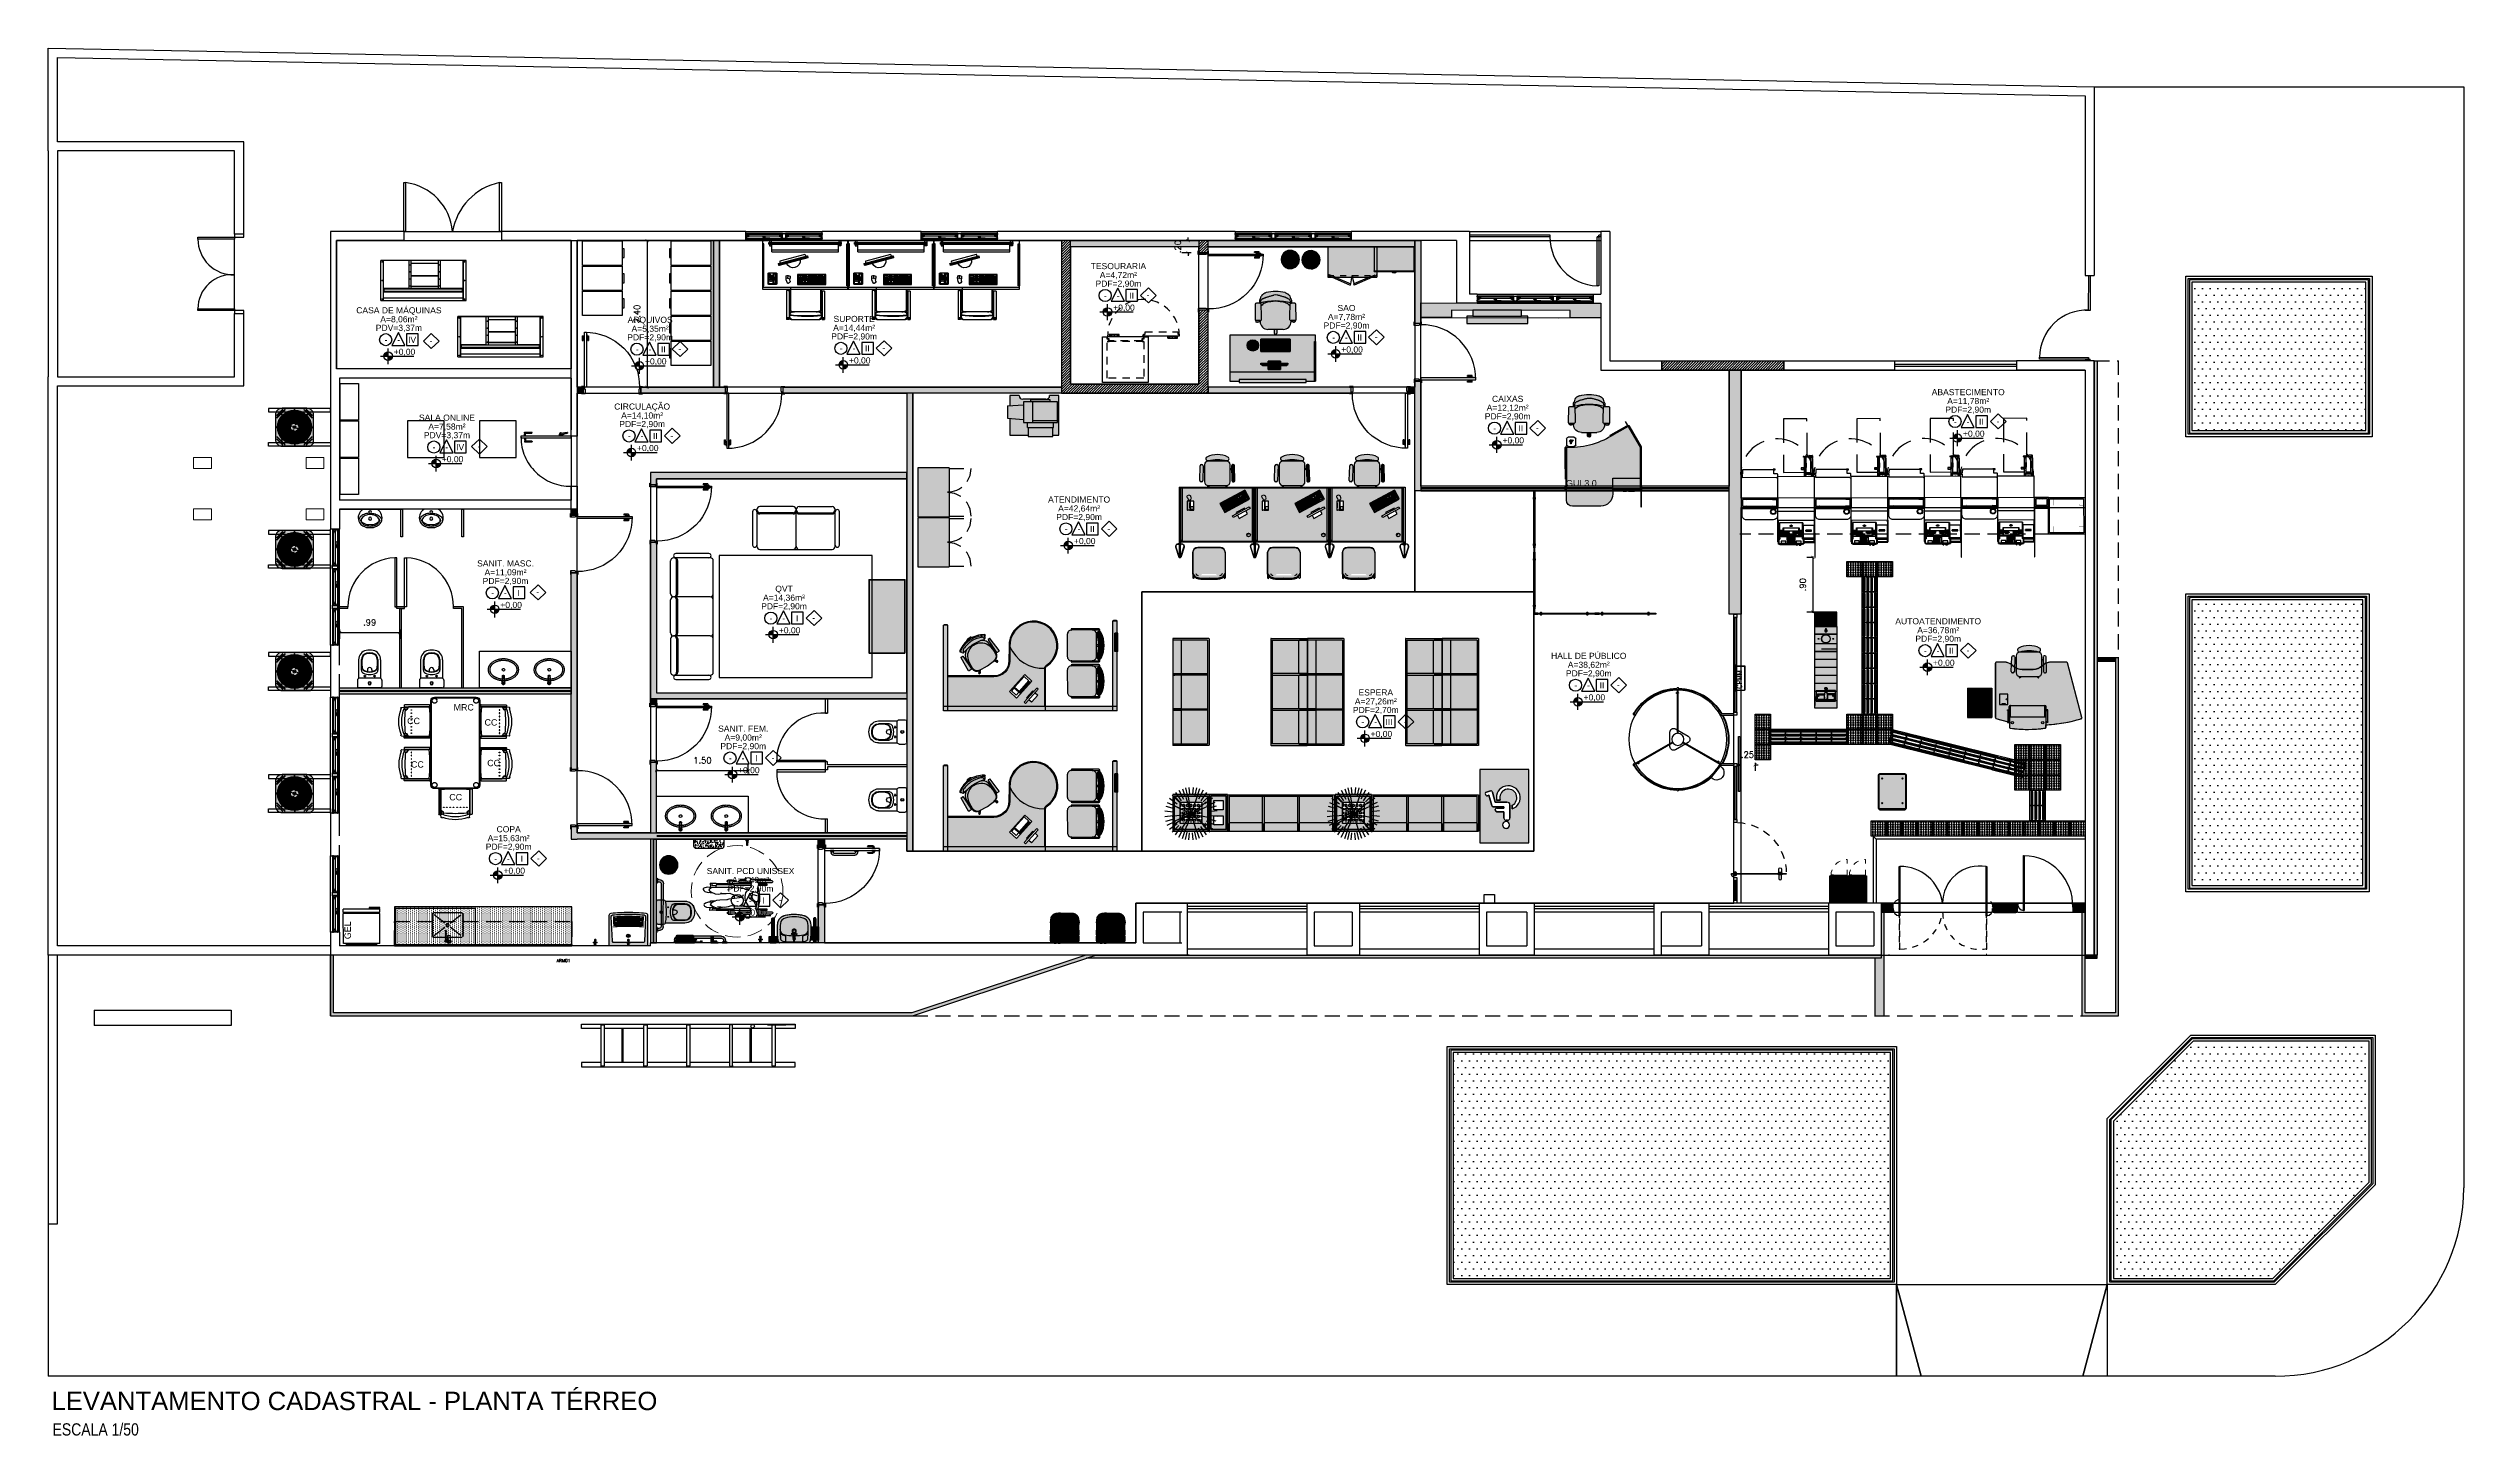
# Model space of a CAD drawing. Extents: x 612 to 738, y -85 to 470.
# Drawn here: x 612.38 to 651.93, y 446.97 to 469.69 of the extents above; entities outside this region: 3.
import ezdxf
from ezdxf import colors
from ezdxf.entities.mleader import LeaderData, LeaderLine
from ezdxf.enums import TextEntityAlignment as Align
from ezdxf.math import Vec2, Vec3

# ---------------------------------------------------------------- set-up
doc = ezdxf.new("R2010")
doc.units = 0
doc.header["$PDMODE"] = 3
doc.header["$PDSIZE"] = 0.2
for name, pattern in [('1235-1022-BB-AG_PCA_RELOGIO_E_EMP-TAG-MAT-LAYOUT-PROP-SUBSOLO$0$2458-19-BB-EMPRESA-CEILANDIA-EP-MAT-LAYOUT-PROPOSTO$0$HIDDEN2', [0.1875, 0.125, -0.0625]), ('1235-1022-BB-AG_PCA_RELOGIO_E_EMP-TAG-MAT-LAYOUT-PROP-TERREO$0$HIDDEN2', [0.1875, 0.125, -0.0625]), ('3206-00-MARACANA-MAT-LAY-PROPOSTO$0$1235-1022-BB-AG_PCA_RELOGIO_E_EMP-TAG-MAT-LAYOUT-PROP-TERREO$0$2911-0-age-ceilandia-centro-pe-mat-layout-proposto$0$Tracejado 1_5mm', [0.003, 0.0015, -0.0015]), ('3600-00-FORCAS_ARMADAS-MAT-LAY-PROPOSTO$0$1235-1022-BB-AG_PCA_RELOGIO_E_EMP-TAG-MAT-LAYOUT-PROP-TERREO$0$2911-0-age-ceilandia-centro-pe-mat-layout-proposto$0$1821-18-BRB-AGE-SEF-PE-MAT-LAYOUT-PROPOSTA$0$matriz planta baixa$0$CONTINU', [0]), ('3600-00-FORCAS_ARMADAS-MAT-LAY-PROPOSTO$0$HIDDEN', [0.375, 0.25, -0.125]), ('3600-00-FORCAS_ARMADAS-MAT-LAY-PROPOSTO$0$HIDDEN2', [0.1875, 0.125, -0.0625]), ('CONTINU', [0]), ('HIDDEN', [0.375, 0.25, -0.125]), ('HIDDEN2', [0.1875, 0.125, -0.0625]), ('HIDDENX2', [19.05, 12.7, -6.35]), ('SLDTANVISIBLE0', [12.7, 6.35, -1.27, 1.27, -1.27, 1.27, -1.27]), ('XREF-2585-14-CAIXA-AGE-TIBIRI-PE-MATRIZ-1_50-SEM_ESTAC$0$CONTINU', [0])]:
    doc.linetypes.add(name, pattern=pattern)
doc.layers.get('0').update_dxf_attribs({"linetype": 'CONTINUOUS'})
doc.layers.get('DEFPOINTS').update_dxf_attribs({"linetype": 'CONTINUOUS'})
for name, color, linetype in [('0324-5856-9115-AGE-ANAPOLIS-MAT_LAYOUT_2PAV_PROP$0$ARQ-MOB', 2, 'CONTINUOUS'), ('0324-5856-9115-AGE-ANAPOLIS-MAT_LAYOUT_2PAV_PROP$0$ARQ-MOB-HTC', 253, 'CONTINUOUS'), ('0704-$A1PROJ', 1, '3600-00-FORCAS_ARMADAS-MAT-LAY-PROPOSTO$0$HIDDEN2'), ('0704-A101', 1, 'CONTINUOUS'), ('0704-ARQ-CON', 12, 'CONTINUOUS'), ('0704-ARQ-MOB', 2, 'CONTINUOUS'), ('0704-ARQ-SAN', 2, 'CONTINUOUS'), ('0704-LAY-PROPOSTO$0$A108', 8, 'CONTINUOUS'), ('0704-MOB-HTC', 251, 'CONTINUOUS'), ('2911-0-age-ceilandia-centro-pe-mat-legenda-proposta$0$GRF-LEG', 2, 'CONTINUOUS'), ('3206-00-MARACANA-MAT-LAY-PROPOSTO$0$ARQ-MOB', 2, 'CONTINUOUS'), ('3206-00-MARACANA-MAT-LAY-PROPOSTO$0$ARQ-MOB-HTC', 251, 'CONTINUOUS'), ('7142-BB-AG_SANTA_MARIA-MAT-LEGENDA-GERAL$0$PIS TÁTIL', 158, 'CONTINUOUS'), ('A-CONSTRUIR', 12, 'CONTINUOUS'), ('A101', 1, 'CONTINUOUS'), ('A102', 2, 'CONTINUOUS'), ('A103', 3, 'CONTINUOUS'), ('A104', 4, 'CONTINUOUS'), ('A1CONSTRUIR_240', 240, 'CONTINUOUS'), ('A1MOB', 2, 'CONTINUOUS'), ('A1MOBI', 2, 'CONTINUOUS'), ('A2HACHU', 253, 'CONTINUOUS'), ('A2TXT02', 2, 'CONTINUOUS'), ('AC-EQUIPAMENTO', 2, 'CONTINUOUS'), ('ARC-SPLIT-02', 2, 'CONTINUOUS'), ('ARC_EQUIPAMENTO', 2, 'CONTINUOUS'), ('ARQ-ALV', 6, 'CONTINUOUS'), ('ARQ-CON', 10, 'CONTINUOUS'), ('ARQ-DIV', 3, 'CONTINUOUS'), ('ARQ-EQP', 2, 'CONTINUOUS'), ('ARQ-ESQ', 2, 'CONTINUOUS'), ('ARQ-EST', 7, 'CONTINUOUS'), ('ARQ-FOR', 1, 'CONTINUOUS'), ('ARQ-GES', 4, 'CONTINUOUS'), ('ARQ-MOB', 2, 'CONTINUOUS'), ('ARQ-MOB-HTC', 251, 'CONTINUOUS'), ('ARQ-PIS', 1, 'CONTINUOUS'), ('ARQ-PRJ', 1, 'HIDDEN'), ('ARQ-SAN', 2, 'CONTINUOUS'), ('ARQ-X01', 1, 'CONTINUOUS'), ('ARQ-X02', 2, 'CONTINUOUS'), ('ARQ-X03', 3, 'CONTINUOUS'), ('GRF-ACAB', 2, 'CONTINUOUS'), ('GRF-CTA', 8, 'CONTINUOUS'), ('GRF-HTC', 253, 'CONTINUOUS'), ('GRF-SMB', 2, 'CONTINUOUS'), ('GRF-TXT2', 2, 'CONTINUOUS'), ('GRF-TXT4', 4, 'CONTINUOUS'), ('MOBILIÁRIO', 251, 'CONTINUOUS'), ('Pisos', 251, 'CONTINUOUS'), ('PSG-PLT', 64, 'CONTINUOUS'), ('TAA', 2, 'CONTINUOUS')]:
    doc.layers.add(name, color=color, linetype=linetype)
for name, color, linetype, lineweight in [('A1PROJ', 1, 'HIDDENX2', 20), ('PILARES ESTRUTURAIS-P', 7, 'CONTINUOUS', 18), ('PISOS-P', 7, 'CONTINUOUS', 18)]:
    doc.layers.add(name, color=color, linetype=linetype, lineweight=lineweight)
doc.layers.add('ARQ-HATCH-8 C', color=40, linetype='CONTINUOUS', true_color=0xfedb00)
doc.layers.add('ARQ-PANTONE108C', color=40, linetype='CONTINUOUS', true_color=0xfedb00)
doc.layers.add('FOX-REV', color=3, linetype='CONTINUOUS', lineweight=0, plot=False)
doc.styles.add('0350-0-BB-AG-MORRINHOS-LEGENDA-GERAL$0$STANDARD', font='ARIALN.TTF')
doc.styles.add('2911-0-age-ceilandia-centro-pe-mat-legenda-proposta$0$Arial_7', font='arial.ttf', dxfattribs={"height": 0.002})
doc.styles.add('ARIAL', font='arial.ttf', dxfattribs={"height": 0.1})
doc.styles.add('Arial_1', font='arial.ttf', dxfattribs={"height": 0.075})
doc.styles.add('ROMANS', font='romans.shx')
doc.styles.add('RSA02', font='romans', dxfattribs={"height": 0.1, "bigfont": 'ACEN.SHX'})
doc.styles.add('RSA04', font='arial.ttf', dxfattribs={"width": 0.9, "height": 0.175})
doc.styles.get("Standard").update_dxf_attribs({"font": 'simplex.shx'})
doc.styles.add('T1', font='romans.shx', dxfattribs={"height": 0.1, "bigfont": 'ACEN.shx'})
doc.dimstyles.new('COTA2', dxfattribs={"dimscale": 0, "dimtxt": 0.1, "dimasz": 0.05, "dimexe": 0.1, "dimexo": 0.05, "dimgap": 0.1, "dimtad": 0, "dimzin": 5, "dimdsep": 46, "dimtxsty": 'ROMANS', "dimblk": 'ARCHTICK', "dimcen": -0.5, "dimdle": 0.015, "dimclrd": 8, "dimclre": 8, "dimclrt": 9, "dimadec": 0, "dimazin": 0, "dimtfac": 1, "dimtix": 1, "dimtofl": 0, "dimtmove": 1, "dimatfit": 3, "dimldrblk": 'DOT', "dimfxl": 0.05, "dimfxlon": 1, "dimtvp": 1.666667, "dimtolj": 1, "dimtzin": 4, "dimarcsym": 0})
pattern_1 = [(0, (729.69206, 423.96035), (0.0635, 0.10998523), [0, -0.127])]
pattern_2 = [(0, (0, 0), (0, 6.985), [5.08, -1.905]), (90, (0, 0), (-6.985, 4e-16), [5.08, -1.905])]
pattern_3 = [(45, (610.08221, 498.15933), (-0.0212132034, 0.0212132034), [])]
pattern_4 = [(90, (23.415, -21.274), (-0.0508, 0.2032), [0.01676, -0.13564, 0.01676, -0.13564, -0.8128]), (90, (23.415, -21.274), (-0.0508, 0.2032), [-0.3048, 0.01676, -0.28804, 0.01676, -0.13564, -0.3556]), (90, (23.415, -21.274), (-0.0508, 0.2032), [-0.762, 0.01676, -0.08484, 0.01676, -0.23724]), (210, (23.389, -21.198), (-0.15057636, -0.14559409), [0.01676, -0.13564, 0.01676, -0.13564, -0.8128]), (210, (23.389, -21.198), (-0.15057636, -0.14559409), [-0.3048, 0.01676, -0.28804, 0.01676, -0.13564, -0.3556]), (210, (23.389, -21.198), (-0.15057636, -0.14559409), [-0.762, 0.01676, -0.08484, 0.01676, -0.23724]), (330, (23.288, -21.172), (0.20137636, -0.05760591), [0.01676, -0.13564, 0.01676, -0.13564, -0.8128]), (330, (23.288, -21.172), (0.20137636, -0.05760591), [-0.3048, 0.01676, -0.28804, 0.01676, -0.13564, -0.3556]), (330, (23.288, -21.172), (0.20137636, -0.05760591), [-0.762, 0.01676, -0.08484, 0.01676, -0.23724])]
pattern_5 = [(90, (23.415, -5.677), (-0.0508, 0.10455), [0.00863, -0.06978, 0.00863, -0.06978, -0.41818]), (90, (23.415, -5.677), (-0.0508, 0.10455), [-0.15682, 0.00863, -0.14819, 0.00863, -0.06978, -0.18295]), (90, (23.415, -5.677), (-0.0508, 0.10455), [-0.39205, 0.00863, -0.04365, 0.00863, -0.12206]), (196.544, (23.389, -5.637), (-0.184901136, -0.085104086), [0.01515, -0.12254, 0.01515, -0.85684]), (196.544, (23.389, -5.637), (-0.184901136, -0.085104086), [-0.15283, -0.12254, 0.01515, -0.26022, -0.45894]), (196.544, (23.389, -5.637), (-0.184901136, -0.085104086), [-0.55073, 0.01515, -0.12254, 0.01515, -0.30611]), (196.544, (23.389, -5.637), (-0.184901136, -0.085104086), [-0.70355, -0.07664, 0.01515, -0.21432]), (343.456, (23.288, -5.624), (0.167049348, -0.019442458), [0.01515, -0.12254, 0.01515, -0.85684]), (343.456, (23.288, -5.624), (0.167049348, -0.019442458), [-0.15283, -0.12254, 0.01515, -0.26022, -0.45894]), (343.456, (23.288, -5.624), (0.167049348, -0.019442458), [-0.55073, 0.01515, -0.12254, 0.01515, -0.30611]), (343.456, (23.288, -5.624), (0.167049348, -0.019442458), [-0.70355, -0.07664, 0.01515, -0.21432])]

msp = doc.modelspace()

# ---------------------------------------------------------------- texts
at = {"layer": 'GRF-TXT2', "style": 'RSA02'}
for p in [(725.735, -82.194), (736.714, -82.138)]:
    msp.add_text('calha', height=0.1, dxfattribs=at).set_placement(p)

# ---------------------------------------------------------------- blocks, each defined once
blk = doc.blocks.new('JMA_CS060')
at = {"layer": 'A101'}
for points in [[(7, 16), (7, 47), (20, 47), (20, 43), (21, 43), (21, 47), (32, 47), (32, 43), (34, 43), (34, 44), (33, 44), (33, 47), (38, 47), (38, 44), (37, 44), (37, 43), (40, 43), (40, 48), (7, 48), (7, 72), (17, 72), (17, 74), (7, 74), (6, 74), (6, 74), (1, 74), (1, 79), (6, 79), (6, 78), (7, 79), (7, 80), (0, 80), (0, 67), (1, 67), (1, 72), (6, 72), (6, 8), (1, 8), (1, 13), (0, 13), (0, 0), (7, 0), (7, 1), (6, 2), (6, 1), (1, 1), (1, 6), (6, 6), (6, 6), (7, 6), (7, 15), (21, 15), (21, 20), (20, 20), (20, 16)], [(55, 32), (55, 41), (29, 41), (29, 36), (30, 36), (30, 40), (32, 40), (32, 12), (30, 12), (30, 16), (29, 16), (29, 12), (14, 12), (14, 14), (13, 14), (13, 11), (55, 11), (55, 20), (54, 20), (54, 12), (43, 12), (43, 40), (54, 40), (54, 32)], [(325, 48), (325, 47), (325, 41), (325, 40), (275, 40), (275, 41), (275, 47), (275, 48)], [(580, 47), (593, 47), (593, 16), (580, 16), (580, 20), (579, 20), (579, 15), (593, 15), (593, 6), (594, 6), (594, 6), (599, 6), (599, 1), (594, 1), (594, 2), (593, 1), (593, 0), (600, 0), (600, 13), (599, 13), (599, 8), (594, 8), (594, 72), (599, 72), (599, 67), (600, 67), (600, 80), (593, 80), (593, 79), (594, 78), (594, 79), (599, 79), (599, 74), (594, 74), (594, 74), (593, 74), (583, 74), (583, 72), (593, 72), (593, 48), (560, 48), (560, 43), (563, 43), (563, 44), (562, 44), (562, 47), (567, 47), (567, 44), (566, 44), (566, 43), (568, 43), (568, 47), (579, 47), (579, 43), (580, 43)]]:
    blk.add_lwpolyline(points, close=True, dxfattribs=at)
blk.add_lwpolyline([(308, 48), (308, 61), (311, 66, -0.23718), (319, 71), (384, 73), (386, 72), (394, 72, 0.414214), (395, 72), (395, 73), (392, 76), (313, 76, 0.198912), (303, 71), (293, 62, 0.198912), (292, 60), (292, 48)], format="xyb", dxfattribs=at)
blk.add_lwpolyline([(587, 11), (587, 14), (586, 14), (586, 12), (571, 12), (571, 16), (570, 16), (570, 12), (567, 12), (567, 40), (570, 40), (570, 36), (571, 36), (571, 41), (545, 41), (545, 32), (546, 32), (546, 40), (557, 40), (557, 12), (546, 12), (546, 20), (545, 20), (545, 11), (587, 11), (587, 11)], dxfattribs=at)
at = {"layer": 'A102'}
for p, q in [((600, 80), (0, 80)), ((600, 0), (0, 0)), ((275, 40), (55, 40)), ((545, 12), (55, 12)), ((545, 40), (325, 40))]:
    blk.add_line(p, q, dxfattribs=at)
blk = doc.blocks.new('porta80')
at = {"layer": 'A101', "color": 0}
for p, q in [((136.038, 99.696), (135.93, 99.678)), ((135.933, 99.662), (135.985, 99.674)), ((136.024, 99.682), (136.04, 99.686)), ((135.91, 99.654), (135.899, 99.644)), ((135.923, 99.649), (135.93, 99.652)), ((135.923, 99.646), (135.931, 99.649)), ((135.954, 99.654), (135.964, 99.644))]:
    blk.add_line(p, q, dxfattribs=at)
for points in [[(135.954, 99.656), (135.954, 99.644), (135.964, 99.644), (135.964, 99.638), (135.954, 99.638), (135.954, 99.641), (135.91, 99.641), (135.91, 99.638), (135.899, 99.638), (135.899, 99.644), (135.91, 99.644), (135.91, 99.67)], [(135.954, 99.667), (135.954, 99.662)]]:
    blk.add_lwpolyline(points, dxfattribs=at)
for points in [[(135.932, 99.667), (135.929, 99.669), (135.929, 99.672), (135.932, 99.674), (135.935, 99.672), (135.935, 99.669)], [(136.029, 99.684), (135.932, 99.648), (135.93, 99.653), (136.027, 99.689)]]:
    blk.add_lwpolyline(points, close=True, dxfattribs=at)
blk.add_lwpolyline([(136.028, 99.688), (136.035, 99.691, -5.295415), (136.036, 99.688), (136.029, 99.685)], format="xyb", dxfattribs=at)
blk.add_lwpolyline([(135.923, 99.646), (135.923, 99.642), (135.935, 99.642), (135.935, 99.639), (135.904, 99.639), (135.904, 99.642), (135.916, 99.642), (135.916, 99.646, -1)], format="xyb", close=True, dxfattribs=at)
for centre, radius in [((135.932, 99.67), 0.00547), ((136.039, 99.691), 0.00243), ((135.92, 99.646), 0.00104)]:
    blk.add_circle(centre, radius, dxfattribs=at)
for centre, radius, start, end in [((135.932, 99.67), 0.0219, 31.315, 251.7265), ((135.932, 99.67), 0.00815, 101.3861, 280.4046), ((135.932, 99.67), 0.0219, 334.8866, 350.4739), ((136.039, 99.691), 0.00542, 281.6341, 101.6341)]:
    blk.add_arc(centre, radius, start, end, dxfattribs=at)
at = {"layer": 'A101', "color": 0, "linetype": 'HIDDEN', "ltscale": 10}
blk.add_arc((136.083, 99.619), 0.802, 180.1242, 271.2905, dxfattribs=at)
at = {"layer": 'A102', "color": 0}
for p, q in [((135.341, 99.702), (135.463, 99.702)), ((135.341, 99.686), (135.341, 99.702)), ((135.341, 99.686), (135.458, 99.686)), ((135.341, 99.638), (135.341, 99.67)), ((135.357, 99.67), (135.341, 99.67)), ((135.342, 99.67), (135.342, 99.686)), ((135.355, 99.67), (135.355, 99.686)), ((135.357, 99.638), (135.357, 99.67)), ((135.458, 99.686), (135.463, 99.702)), ((135.341, 99.608), (135.341, 99.576)), ((135.357, 99.576), (135.341, 99.576)), ((135.341, 99.56), (135.341, 99.544)), ((135.341, 99.56), (135.458, 99.56)), ((135.341, 99.544), (135.463, 99.544)), ((135.342, 99.576), (135.342, 99.56)), ((135.355, 99.576), (135.355, 99.56)), ((135.357, 99.608), (135.357, 99.576)), ((135.458, 99.56), (135.463, 99.544))]:
    blk.add_line(p, q, dxfattribs=at)
at = {"layer": 'A103', "color": 0}
for p, q in [((136.101, 99.638), (135.281, 99.638)), ((135.281, 99.638), (135.281, 99.618)), ((135.286, 99.618), (135.281, 99.618)), ((135.291, 99.608), (135.291, 99.613)), ((135.291, 99.608), (136.101, 99.608)), ((136.101, 99.608), (136.101, 99.638))]:
    blk.add_line(p, q, dxfattribs=at)
blk.add_arc((135.286, 99.613), 0.005, 0, 90, dxfattribs=at)
blk = doc.blocks.new('M_Cota Madeira -Coluna - 18X29-2565263-PAV_ TÉRREO')
at = {"layer": 'PILARES ESTRUTURAIS-P'}
for p, q in [((0.09, 0.145), (-0.09, 0.145)), ((-0.09, 0.145), (-0.09, -0.145)), ((0.09, -0.145), (0.09, 0.145)), ((-0.09, -0.145), (0.09, -0.145))]:
    blk.add_line(p, q, dxfattribs=at)
blk = doc.blocks.new('COND-CC-36-PB')
at = {"transparency": 16777216}
h = blk.add_hatch(color=254, dxfattribs=at)
h.dxf.hatch_style = 1
edge = h.paths.add_edge_path()
edge.add_arc((112.96, 33.971), 0.1, 0, 90)
edge.add_line((112.96, 34.071), (112.588, 34.071))
edge.add_arc((112.588, 33.971), 0.1, 90, 180)
edge.add_line((112.488, 33.971), (112.488, 33.549))
edge.add_arc((112.496, 33.549), 0.00786, 180, 225)
edge.add_line((112.49, 33.543), (112.532, 33.501))
edge.add_arc((112.538, 33.507), 0.00786, 225, 270)
edge.add_line((112.538, 33.499), (112.96, 33.499))
edge.add_arc((112.96, 33.599), 0.1, 270, 360)
edge.add_line((113.06, 33.599), (113.06, 33.971))
at = {"color": 8, "transparency": 16777216}
for p, q in [((112.502, 33.782), (112.502, 33.788)), ((112.518, 33.788), (112.502, 33.788)), ((112.519, 33.782), (112.502, 33.782)), ((112.528, 33.788), (112.521, 33.788)), ((112.528, 33.782), (112.521, 33.782)), ((112.537, 33.788), (112.53, 33.788)), ((112.537, 33.782), (112.53, 33.782)), ((112.536, 33.882), (112.537, 33.885)), ((112.538, 33.881), (112.536, 33.882)), ((112.539, 33.884), (112.537, 33.885)), ((112.546, 33.788), (112.539, 33.788)), ((112.546, 33.782), (112.539, 33.782)), ((112.546, 33.878), (112.54, 33.88)), ((112.547, 33.881), (112.541, 33.883)), ((112.554, 33.874), (112.548, 33.877)), ((112.555, 33.788), (112.548, 33.788)), ((112.555, 33.782), (112.548, 33.782)), ((112.555, 33.877), (112.549, 33.88)), ((112.562, 33.871), (112.556, 33.874)), ((112.564, 33.874), (112.557, 33.876)), ((112.564, 33.788), (112.557, 33.788)), ((112.564, 33.782), (112.557, 33.782)), ((112.571, 33.867), (112.564, 33.87)), ((112.572, 33.87), (112.566, 33.873)), ((112.572, 33.788), (112.566, 33.788)), ((112.572, 33.782), (112.566, 33.782)), ((112.579, 33.864), (112.573, 33.867)), ((112.58, 33.867), (112.574, 33.869)), ((112.581, 33.788), (112.574, 33.788)), ((112.581, 33.782), (112.575, 33.782)), ((112.583, 33.983), (112.576, 33.976)), ((112.585, 33.969), (112.576, 33.976)), ((112.576, 33.862), (112.577, 33.862)), ((112.577, 33.862), (112.576, 33.862)), ((112.577, 33.862), (112.577, 33.862)), ((112.587, 33.861), (112.581, 33.863)), ((112.581, 33.862), (112.581, 33.862)), ((112.588, 33.864), (112.582, 33.866)), ((112.583, 33.983), (112.59, 33.974)), ((112.589, 33.788), (112.583, 33.788)), ((112.589, 33.782), (112.583, 33.782)), ((112.588, 33.968), (112.588, 33.968)), ((112.591, 33.964), (112.588, 33.967)), ((112.595, 33.857), (112.589, 33.86)), ((112.59, 33.974), (112.59, 33.974)), ((112.596, 33.86), (112.59, 33.863)), ((112.591, 33.971), (112.591, 33.971)), ((112.595, 33.968), (112.592, 33.971)), ((112.606, 33.788), (112.592, 33.788)), ((112.606, 33.782), (112.592, 33.782)), ((112.598, 33.957), (112.593, 33.962)), ((112.602, 33.961), (112.597, 33.966)), ((112.603, 33.854), (112.597, 33.857)), ((112.604, 33.857), (112.598, 33.859)), ((112.604, 33.951), (112.599, 33.956)), ((112.609, 33.886), (112.602, 33.886)), ((112.608, 33.955), (112.604, 33.96)), ((112.618, 33.848), (112.605, 33.853)), ((112.61, 33.944), (112.606, 33.949)), ((112.62, 33.851), (112.606, 33.856)), ((112.615, 33.788), (112.609, 33.788)), ((112.615, 33.782), (112.609, 33.782)), ((112.615, 33.949), (112.61, 33.953)), ((112.618, 33.884), (112.611, 33.885)), ((112.617, 33.938), (112.612, 33.943)), ((112.621, 33.942), (112.616, 33.947)), ((112.623, 33.788), (112.617, 33.788)), ((112.623, 33.782), (112.617, 33.782)), ((112.623, 33.931), (112.618, 33.936)), ((112.626, 33.845), (112.62, 33.847)), ((112.628, 33.883), (112.621, 33.884)), ((112.627, 33.847), (112.622, 33.85)), ((112.627, 33.936), (112.623, 33.94)), ((112.629, 33.925), (112.625, 33.93)), ((112.632, 33.788), (112.625, 33.788)), ((112.632, 33.782), (112.625, 33.782)), ((112.634, 33.841), (112.628, 33.844)), ((112.633, 33.93), (112.629, 33.934)), ((112.635, 33.844), (112.629, 33.846)), ((112.637, 33.882), (112.63, 33.883)), ((112.635, 33.919), (112.631, 33.924)), ((112.64, 33.788), (112.634, 33.788)), ((112.64, 33.782), (112.634, 33.782)), ((112.64, 33.924), (112.635, 33.928)), ((112.641, 33.913), (112.637, 33.918)), ((112.647, 33.881), (112.639, 33.882)), ((112.645, 33.918), (112.641, 33.922)), ((112.648, 33.788), (112.642, 33.788)), ((112.648, 33.782), (112.642, 33.782)), ((112.653, 33.902), (112.643, 33.912)), ((112.657, 33.906), (112.647, 33.916)), ((112.656, 33.879), (112.649, 33.88)), ((112.657, 33.788), (112.651, 33.788)), ((112.657, 33.782), (112.651, 33.782)), ((112.659, 33.895), (112.655, 33.9)), ((112.663, 33.9), (112.659, 33.904)), ((112.666, 33.878), (112.659, 33.879)), ((112.666, 33.788), (112.66, 33.788)), ((112.666, 33.782), (112.66, 33.782)), ((112.665, 33.889), (112.661, 33.894)), ((112.669, 33.894), (112.665, 33.898)), ((112.671, 33.884), (112.667, 33.888)), ((112.676, 33.877), (112.669, 33.878)), ((112.675, 33.788), (112.669, 33.788)), ((112.675, 33.782), (112.669, 33.782)), ((112.675, 33.888), (112.671, 33.892)), ((112.677, 33.878), (112.673, 33.882)), ((112.674, 34.022), (112.677, 34.023)), ((112.675, 34.02), (112.674, 34.022)), ((112.678, 34.012), (112.676, 34.018)), ((112.678, 34.021), (112.677, 34.023)), ((112.681, 33.882), (112.677, 33.886)), ((112.684, 33.788), (112.678, 33.788)), ((112.684, 33.782), (112.678, 33.782)), ((112.681, 34.013), (112.679, 34.019)), ((112.682, 34.004), (112.679, 34.01)), ((112.683, 33.872), (112.679, 33.876)), ((112.684, 34.005), (112.682, 34.011)), ((112.685, 33.995), (112.683, 34.002)), ((112.687, 33.876), (112.683, 33.88)), ((112.688, 33.997), (112.685, 34.003)), ((112.689, 33.865), (112.685, 33.87)), ((112.689, 33.987), (112.686, 33.993)), ((112.693, 33.788), (112.687, 33.788)), ((112.693, 33.782), (112.687, 33.782)), ((112.691, 33.988), (112.689, 33.995)), ((112.694, 33.869), (112.689, 33.874)), ((112.692, 33.979), (112.69, 33.985)), ((112.698, 33.874), (112.69, 33.875)), ((112.696, 33.859), (112.691, 33.864)), ((112.695, 33.98), (112.692, 33.986)), ((112.695, 33.971), (112.693, 33.977)), ((112.7, 33.863), (112.695, 33.868)), ((112.698, 33.972), (112.696, 33.978)), ((112.699, 33.963), (112.696, 33.968)), ((112.703, 33.788), (112.696, 33.788)), ((112.703, 33.782), (112.696, 33.782)), ((112.702, 33.853), (112.697, 33.857)), ((112.701, 33.964), (112.699, 33.97)), ((112.702, 33.955), (112.7, 33.961)), ((112.711, 33.872), (112.701, 33.873)), ((112.705, 33.956), (112.702, 33.962)), ((112.706, 33.857), (112.702, 33.862)), ((112.708, 33.94), (112.703, 33.953)), ((112.709, 33.846), (112.704, 33.851)), ((112.711, 33.788), (112.705, 33.788)), ((112.711, 33.782), (112.705, 33.782)), ((112.711, 33.941), (112.706, 33.954)), ((112.713, 33.85), (112.708, 33.855)), ((112.712, 33.932), (112.709, 33.937)), ((112.715, 33.84), (112.71, 33.845)), ((112.714, 33.933), (112.712, 33.939)), ((112.715, 33.924), (112.712, 33.929)), ((112.716, 33.872), (112.714, 33.872)), ((112.719, 33.844), (112.714, 33.849)), ((112.718, 33.925), (112.715, 33.931)), ((112.722, 33.833), (112.716, 33.838)), ((112.719, 33.827), (112.724, 33.823)), ((112.726, 33.837), (112.721, 33.842)), ((112.727, 33.827), (112.723, 33.831)), ((112.731, 33.832), (112.728, 33.836)), ((112.74, 33.87), (112.747, 33.877)), ((112.741, 33.869), (112.74, 33.87)), ((112.747, 33.861), (112.743, 33.867)), ((112.752, 33.852), (112.748, 33.859)), ((112.756, 33.873), (112.75, 33.878)), ((112.757, 33.846), (112.754, 33.851)), ((112.758, 33.884), (112.762, 33.89)), ((112.759, 33.887), (112.761, 33.89)), ((112.76, 33.888), (112.759, 33.889)), ((112.762, 33.892), (112.766, 33.896)), ((112.763, 33.892), (112.769, 33.899)), ((112.764, 33.892), (112.77, 33.899)), ((112.771, 34.04), (112.771, 34.057)), ((112.771, 34.057), (112.777, 34.057)), ((112.771, 34.031), (112.771, 34.038)), ((112.771, 34.022), (112.771, 34.029)), ((112.771, 34.013), (112.771, 34.02)), ((112.771, 34.004), (112.771, 34.011)), ((112.771, 33.995), (112.771, 34.002)), ((112.771, 33.987), (112.771, 33.993)), ((112.771, 33.978), (112.771, 33.984)), ((112.771, 33.969), (112.771, 33.976)), ((112.771, 33.953), (112.771, 33.967)), ((112.771, 33.944), (112.771, 33.95)), ((112.771, 33.936), (112.771, 33.942)), ((112.771, 33.928), (112.771, 33.934)), ((112.771, 33.919), (112.771, 33.925)), ((112.771, 33.911), (112.771, 33.917)), ((112.771, 33.902), (112.771, 33.908)), ((112.771, 33.902), (112.771, 33.902)), ((112.771, 33.893), (112.771, 33.899)), ((112.771, 33.884), (112.771, 33.89)), ((112.771, 33.874), (112.771, 33.881)), ((112.771, 33.866), (112.771, 33.872)), ((112.771, 33.856), (112.771, 33.863)), ((112.771, 33.848), (112.771, 33.853)), ((112.772, 33.802), (112.771, 33.801)), ((112.771, 33.801), (112.771, 33.8)), ((112.771, 33.801), (112.771, 33.801)), ((112.771, 33.8), (112.771, 33.799)), ((112.771, 33.799), (112.771, 33.799)), ((112.771, 33.799), (112.771, 33.798)), ((112.771, 33.798), (112.772, 33.798)), ((112.771, 33.796), (112.771, 33.796)), ((112.771, 33.796), (112.772, 33.795)), ((112.777, 33.794), (112.771, 33.796)), ((112.771, 33.791), (112.777, 33.793)), ((112.772, 33.793), (112.771, 33.792)), ((112.771, 33.792), (112.771, 33.791)), ((112.771, 33.79), (112.771, 33.79)), ((112.771, 33.79), (112.774, 33.79)), ((112.777, 33.79), (112.771, 33.79)), ((112.774, 33.788), (112.771, 33.787)), ((112.771, 33.787), (112.771, 33.786)), ((112.771, 33.786), (112.774, 33.787)), ((112.771, 33.785), (112.771, 33.784)), ((112.777, 33.785), (112.771, 33.785)), ((112.771, 33.784), (112.774, 33.784)), ((112.774, 33.782), (112.771, 33.781)), ((112.771, 33.781), (112.771, 33.78)), ((112.771, 33.78), (112.774, 33.781)), ((112.771, 33.779), (112.771, 33.778)), ((112.777, 33.779), (112.771, 33.779)), ((112.771, 33.778), (112.777, 33.778)), ((112.771, 33.777), (112.771, 33.773)), ((112.777, 33.777), (112.771, 33.777)), ((112.771, 33.773), (112.772, 33.773)), ((112.771, 33.772), (112.771, 33.771)), ((112.777, 33.772), (112.771, 33.772)), ((112.771, 33.771), (112.774, 33.771)), ((112.772, 33.802), (112.772, 33.802)), ((112.772, 33.801), (112.773, 33.802)), ((112.773, 33.802), (112.772, 33.802)), ((112.772, 33.8), (112.772, 33.801)), ((112.772, 33.801), (112.772, 33.801)), ((112.772, 33.801), (112.772, 33.801)), ((112.772, 33.799), (112.772, 33.8)), ((112.772, 33.799), (112.772, 33.799)), ((112.772, 33.798), (112.772, 33.799)), ((112.772, 33.797), (112.772, 33.798)), ((112.772, 33.798), (112.772, 33.797)), ((112.772, 33.798), (112.772, 33.798)), ((112.772, 33.795), (112.772, 33.793)), ((112.772, 33.773), (112.772, 33.776)), ((112.772, 33.776), (112.774, 33.776)), ((112.773, 33.802), (112.775, 33.802)), ((112.775, 33.802), (112.773, 33.802)), ((112.773, 33.793), (112.773, 33.795)), ((112.773, 33.795), (112.776, 33.794)), ((112.776, 33.794), (112.773, 33.793)), ((112.774, 33.79), (112.774, 33.788)), ((112.774, 33.787), (112.774, 33.79)), ((112.774, 33.79), (112.776, 33.79)), ((112.774, 33.787), (112.774, 33.787)), ((112.775, 33.787), (112.774, 33.787)), ((112.774, 33.787), (112.774, 33.786)), ((112.774, 33.786), (112.775, 33.786)), ((112.774, 33.784), (112.774, 33.782)), ((112.774, 33.782), (112.774, 33.784)), ((112.774, 33.784), (112.776, 33.784)), ((112.774, 33.781), (112.774, 33.782)), ((112.774, 33.781), (112.775, 33.78)), ((112.775, 33.781), (112.774, 33.781)), ((112.774, 33.781), (112.774, 33.781)), ((112.774, 33.776), (112.774, 33.773)), ((112.774, 33.773), (112.774, 33.776)), ((112.774, 33.776), (112.776, 33.776)), ((112.774, 33.773), (112.774, 33.773)), ((112.774, 33.771), (112.774, 33.769)), ((112.774, 33.769), (112.774, 33.771)), ((112.774, 33.771), (112.776, 33.771)), ((112.775, 33.802), (112.775, 33.802)), ((112.775, 33.802), (112.775, 33.801)), ((112.776, 33.802), (112.775, 33.802)), ((112.775, 33.801), (112.776, 33.801)), ((112.775, 33.798), (112.775, 33.797)), ((112.776, 33.798), (112.775, 33.798)), ((112.775, 33.797), (112.776, 33.798)), ((112.776, 33.787), (112.775, 33.787)), ((112.775, 33.787), (112.775, 33.787)), ((112.775, 33.787), (112.775, 33.787)), ((112.775, 33.786), (112.776, 33.786)), ((112.775, 33.786), (112.775, 33.786)), ((112.775, 33.786), (112.775, 33.786)), ((112.776, 33.781), (112.775, 33.781)), ((112.775, 33.781), (112.775, 33.781)), ((112.775, 33.781), (112.775, 33.781)), ((112.775, 33.78), (112.776, 33.78)), ((112.775, 33.78), (112.775, 33.78)), ((112.775, 33.78), (112.775, 33.78)), ((112.777, 33.801), (112.776, 33.802)), ((112.776, 33.801), (112.776, 33.801)), ((112.776, 33.801), (112.776, 33.8)), ((112.776, 33.8), (112.776, 33.799)), ((112.776, 33.799), (112.776, 33.799)), ((112.776, 33.799), (112.776, 33.798)), ((112.776, 33.798), (112.777, 33.798)), ((112.776, 33.79), (112.776, 33.787)), ((112.776, 33.787), (112.776, 33.787)), ((112.776, 33.786), (112.777, 33.787)), ((112.776, 33.787), (112.776, 33.787)), ((112.776, 33.786), (112.776, 33.786)), ((112.776, 33.784), (112.776, 33.782)), ((112.776, 33.782), (112.776, 33.781)), ((112.776, 33.781), (112.777, 33.781)), ((112.776, 33.781), (112.776, 33.781)), ((112.776, 33.78), (112.776, 33.781)), ((112.776, 33.776), (112.776, 33.773)), ((112.776, 33.773), (112.777, 33.773)), ((112.776, 33.771), (112.776, 33.769)), ((112.777, 34.04), (112.777, 34.057)), ((112.777, 34.032), (112.777, 34.038)), ((112.777, 34.022), (112.777, 34.029)), ((112.777, 34.013), (112.777, 34.02)), ((112.777, 34.004), (112.777, 34.011)), ((112.777, 33.995), (112.777, 34.002)), ((112.777, 33.986), (112.777, 33.993)), ((112.777, 33.978), (112.777, 33.984)), ((112.777, 33.969), (112.777, 33.976)), ((112.777, 33.953), (112.777, 33.967)), ((112.777, 33.944), (112.777, 33.951)), ((112.777, 33.936), (112.777, 33.942)), ((112.777, 33.927), (112.777, 33.933)), ((112.777, 33.919), (112.777, 33.925)), ((112.777, 33.91), (112.777, 33.917)), ((112.777, 33.91), (112.782, 33.916)), ((112.777, 33.901), (112.777, 33.908)), ((112.777, 33.892), (112.777, 33.899)), ((112.777, 33.883), (112.777, 33.89)), ((112.777, 33.875), (112.777, 33.881)), ((112.777, 33.865), (112.777, 33.872)), ((112.777, 33.856), (112.777, 33.863)), ((112.777, 33.848), (112.777, 33.854)), ((112.777, 33.801), (112.777, 33.801)), ((112.777, 33.8), (112.777, 33.801)), ((112.777, 33.799), (112.777, 33.8)), ((112.777, 33.799), (112.777, 33.799)), ((112.777, 33.798), (112.777, 33.799)), ((112.777, 33.793), (112.777, 33.794)), ((112.777, 33.787), (112.777, 33.79)), ((112.777, 33.787), (112.777, 33.787)), ((112.777, 33.782), (112.777, 33.785)), ((112.777, 33.781), (112.777, 33.782)), ((112.777, 33.778), (112.777, 33.779)), ((112.777, 33.773), (112.777, 33.777)), ((112.777, 33.769), (112.777, 33.772)), ((112.778, 33.91), (112.783, 33.916)), ((112.782, 33.848), (112.783, 33.853)), ((112.784, 33.919), (112.788, 33.925)), ((112.784, 33.919), (112.789, 33.924)), ((112.79, 33.927), (112.794, 33.932)), ((112.791, 33.927), (112.795, 33.932)), ((112.794, 33.96), (112.794, 33.962)), ((112.794, 33.962), (112.794, 33.962)), ((112.794, 33.958), (112.794, 33.952)), ((112.794, 33.943), (112.794, 33.949)), ((112.796, 33.934), (112.8, 33.94)), ((112.796, 33.934), (112.801, 33.94)), ((112.801, 33.942), (112.806, 33.947)), ((112.802, 33.942), (112.806, 33.947)), ((112.807, 33.949), (112.811, 33.955)), ((112.808, 33.949), (112.812, 33.955)), ((112.813, 33.957), (112.817, 33.962)), ((112.813, 33.957), (112.818, 33.962)), ((112.816, 33.832), (112.82, 33.836)), ((112.819, 33.964), (112.823, 33.969)), ((112.819, 33.964), (112.823, 33.969)), ((112.821, 33.828), (112.824, 33.831)), ((112.822, 33.837), (112.827, 33.842)), ((112.824, 33.971), (112.827, 33.975)), ((112.825, 33.971), (112.829, 33.977)), ((112.826, 33.833), (112.831, 33.838)), ((112.829, 33.844), (112.833, 33.849)), ((112.83, 33.925), (112.833, 33.931)), ((112.837, 33.811), (112.832, 33.809)), ((112.833, 33.924), (112.835, 33.93)), ((112.833, 33.84), (112.838, 33.845)), ((112.834, 33.933), (112.836, 33.938)), ((112.835, 33.85), (112.84, 33.855)), ((112.836, 33.932), (112.839, 33.937)), ((112.837, 33.94), (112.842, 33.954)), ((112.837, 33.788), (112.842, 33.788)), ((112.837, 33.782), (112.842, 33.782)), ((112.839, 33.939), (112.845, 33.953)), ((112.839, 33.846), (112.844, 33.851)), ((112.841, 33.857), (112.846, 33.862)), ((112.843, 33.956), (112.846, 33.962)), ((112.845, 33.788), (112.852, 33.788)), ((112.845, 33.782), (112.852, 33.782)), ((112.846, 33.964), (112.849, 33.97)), ((112.846, 33.955), (112.848, 33.961)), ((112.846, 33.853), (112.85, 33.857)), ((112.848, 33.863), (112.853, 33.868)), ((112.849, 33.963), (112.852, 33.969)), ((112.85, 33.972), (112.852, 33.978)), ((112.852, 33.971), (112.855, 33.977)), ((112.852, 33.859), (112.857, 33.864)), ((112.853, 33.98), (112.856, 33.986)), ((112.854, 33.87), (112.859, 33.874)), ((112.854, 33.788), (112.861, 33.788)), ((112.854, 33.782), (112.861, 33.782)), ((112.856, 33.988), (112.859, 33.994)), ((112.856, 33.979), (112.858, 33.985)), ((112.858, 33.865), (112.863, 33.87)), ((112.859, 33.987), (112.862, 33.993)), ((112.86, 33.996), (112.862, 34.003)), ((112.861, 33.876), (112.865, 33.88)), ((112.863, 34.005), (112.866, 34.011)), ((112.863, 33.995), (112.865, 34.001)), ((112.863, 33.782), (112.87, 33.782)), ((112.864, 33.788), (112.87, 33.788)), ((112.865, 33.872), (112.869, 33.876)), ((112.866, 34.003), (112.869, 34.01)), ((112.867, 34.013), (112.869, 34.019)), ((112.867, 33.882), (112.871, 33.886)), ((112.87, 34.021), (112.871, 34.023)), ((112.87, 34.012), (112.872, 34.018)), ((112.871, 34.023), (112.874, 34.022)), ((112.871, 33.878), (112.875, 33.882)), ((112.872, 33.888), (112.877, 33.892)), ((112.872, 33.788), (112.879, 33.788)), ((112.873, 34.02), (112.874, 34.022)), ((112.873, 33.782), (112.879, 33.782)), ((112.877, 33.884), (112.881, 33.888)), ((112.878, 33.894), (112.883, 33.898)), ((112.878, 33.792), (112.879, 33.794)), ((112.881, 33.797), (112.887, 33.804)), ((112.881, 33.788), (112.888, 33.788)), ((112.882, 33.782), (112.888, 33.782)), ((112.883, 33.89), (112.887, 33.894)), ((112.884, 33.9), (112.889, 33.904)), ((112.888, 33.806), (112.894, 33.814)), ((112.889, 33.896), (112.893, 33.9)), ((112.89, 33.906), (112.901, 33.916)), ((112.89, 33.788), (112.897, 33.788)), ((112.891, 33.782), (112.897, 33.782)), ((112.895, 33.901), (112.905, 33.912)), ((112.896, 33.816), (112.9, 33.822)), ((112.899, 33.788), (112.905, 33.788)), ((112.9, 33.782), (112.906, 33.782)), ((112.902, 33.918), (112.907, 33.922)), ((112.902, 33.824), (112.907, 33.83)), ((112.903, 33.822), (112.903, 33.825)), ((112.903, 33.788), (112.903, 33.813)), ((112.903, 33.773), (112.903, 33.782)), ((112.903, 33.772), (112.905, 33.77)), ((112.906, 33.913), (112.911, 33.918)), ((112.908, 33.924), (112.913, 33.928)), ((112.908, 33.832), (112.913, 33.838)), ((112.908, 33.788), (112.914, 33.788)), ((112.908, 33.782), (112.914, 33.782)), ((112.912, 33.919), (112.917, 33.924)), ((112.913, 33.844), (112.918, 33.847)), ((112.914, 33.841), (112.92, 33.844)), ((112.914, 33.84), (112.916, 33.842)), ((112.915, 33.93), (112.919, 33.934)), ((112.916, 33.788), (112.922, 33.788)), ((112.916, 33.782), (112.923, 33.782)), ((112.919, 33.925), (112.923, 33.93)), ((112.92, 33.848), (112.924, 33.853)), ((112.92, 33.847), (112.926, 33.85)), ((112.921, 33.936), (112.925, 33.941)), ((112.922, 33.845), (112.927, 33.847)), ((112.925, 33.932), (112.93, 33.936)), ((112.925, 33.788), (112.931, 33.788)), ((112.925, 33.782), (112.931, 33.782)), ((112.926, 33.856), (112.93, 33.861)), ((112.927, 33.942), (112.931, 33.947)), ((112.928, 33.851), (112.942, 33.856)), ((112.929, 33.848), (112.943, 33.853)), ((112.931, 33.938), (112.936, 33.943)), ((112.932, 33.863), (112.936, 33.868)), ((112.933, 33.948), (112.938, 33.953)), ((112.933, 33.788), (112.939, 33.788)), ((112.933, 33.782), (112.939, 33.782)), ((112.937, 33.944), (112.942, 33.949)), ((112.937, 33.87), (112.942, 33.876)), ((112.939, 33.955), (112.944, 33.959)), ((112.941, 33.782), (112.956, 33.782)), ((112.942, 33.788), (112.956, 33.788)), ((112.943, 33.878), (112.947, 33.883)), ((112.944, 33.951), (112.948, 33.955)), ((112.944, 33.857), (112.95, 33.859)), ((112.945, 33.854), (112.951, 33.857)), ((112.946, 33.961), (112.951, 33.966)), ((112.95, 33.957), (112.955, 33.962)), ((112.952, 33.968), (112.956, 33.971)), ((112.952, 33.86), (112.958, 33.863)), ((112.953, 33.858), (112.959, 33.86)), ((112.953, 33.771), (112.953, 33.771)), ((112.953, 33.771), (112.953, 33.771)), ((112.954, 33.771), (112.956, 33.771)), ((112.961, 33.853), (112.955, 33.853)), ((112.956, 33.963), (112.96, 33.967)), ((112.957, 33.971), (112.957, 33.971)), ((112.958, 33.974), (112.964, 33.983)), ((112.958, 33.771), (112.964, 33.771)), ((112.959, 33.788), (112.965, 33.788)), ((112.959, 33.782), (112.965, 33.782)), ((112.96, 33.968), (112.96, 33.968)), ((112.96, 33.864), (112.966, 33.866)), ((112.961, 33.861), (112.967, 33.863)), ((112.972, 33.976), (112.963, 33.969)), ((112.963, 33.969), (112.963, 33.969)), ((112.972, 33.976), (112.964, 33.983)), ((112.964, 33.853), (112.97, 33.853)), ((112.966, 33.771), (112.97, 33.771)), ((112.967, 33.788), (112.973, 33.788)), ((112.967, 33.782), (112.974, 33.782)), ((112.968, 33.867), (112.974, 33.869)), ((112.969, 33.864), (112.975, 33.867)), ((112.971, 33.771), (112.971, 33.771)), ((112.971, 33.771), (112.971, 33.771)), ((112.971, 33.771), (112.971, 33.771)), ((112.975, 33.788), (112.982, 33.788)), ((112.976, 33.87), (112.982, 33.873)), ((112.976, 33.782), (112.982, 33.782)), ((112.977, 33.868), (112.983, 33.87)), ((112.984, 33.874), (112.99, 33.876)), ((112.984, 33.788), (112.991, 33.788)), ((112.984, 33.782), (112.991, 33.782)), ((112.985, 33.871), (112.991, 33.873)), ((112.992, 33.877), (112.999, 33.88)), ((112.993, 33.874), (113, 33.877)), ((112.993, 33.788), (113, 33.788)), ((112.993, 33.782), (113, 33.782)), ((113.001, 33.881), (113.007, 33.883)), ((113.002, 33.878), (113.008, 33.881)), ((113.002, 33.788), (113.009, 33.788)), ((113.002, 33.782), (113.009, 33.782)), ((113.009, 33.884), (113.011, 33.885)), ((113.011, 33.885), (113.012, 33.882)), ((113.011, 33.881), (113.012, 33.882)), ((113.011, 33.788), (113.018, 33.788)), ((113.011, 33.782), (113.018, 33.782)), ((113.02, 33.788), (113.027, 33.788)), ((113.02, 33.782), (113.027, 33.782)), ((113.029, 33.788), (113.046, 33.788)), ((113.029, 33.782), (113.046, 33.782)), ((113.046, 33.788), (113.046, 33.782)), ((112.537, 33.689), (112.536, 33.688)), ((112.537, 33.685), (112.536, 33.688)), ((112.538, 33.686), (112.537, 33.685)), ((112.546, 33.692), (112.539, 33.689)), ((112.547, 33.689), (112.541, 33.687)), ((112.554, 33.696), (112.548, 33.693)), ((112.555, 33.693), (112.549, 33.69)), ((112.563, 33.699), (112.556, 33.697)), ((112.564, 33.696), (112.558, 33.694)), ((112.571, 33.702), (112.565, 33.7)), ((112.572, 33.7), (112.566, 33.697)), ((112.579, 33.706), (112.573, 33.703)), ((112.58, 33.703), (112.574, 33.701)), ((112.576, 33.594), (112.585, 33.601)), ((112.576, 33.594), (112.583, 33.587)), ((112.587, 33.736), (112.58, 33.737)), ((112.587, 33.709), (112.581, 33.707)), ((112.588, 33.706), (112.582, 33.704)), ((112.587, 33.736), (112.583, 33.736)), ((112.59, 33.596), (112.583, 33.587)), ((112.585, 33.601), (112.585, 33.601)), ((112.591, 33.607), (112.588, 33.603)), ((112.588, 33.602), (112.588, 33.602)), ((112.596, 33.735), (112.589, 33.736)), ((112.595, 33.712), (112.589, 33.71)), ((112.596, 33.734), (112.59, 33.735)), ((112.596, 33.71), (112.59, 33.707)), ((112.591, 33.599), (112.591, 33.599)), ((112.595, 33.602), (112.592, 33.599)), ((112.598, 33.613), (112.593, 33.608)), ((112.603, 33.716), (112.597, 33.713)), ((112.602, 33.609), (112.597, 33.604)), ((112.605, 33.734), (112.598, 33.735)), ((112.604, 33.713), (112.598, 33.711)), ((112.606, 33.733), (112.599, 33.734)), ((112.599, 33.661), (112.602, 33.664)), ((112.604, 33.62), (112.599, 33.615)), ((112.603, 33.666), (112.608, 33.671)), ((112.608, 33.615), (112.604, 33.611)), ((112.619, 33.722), (112.605, 33.717)), ((112.62, 33.72), (112.606, 33.714)), ((112.611, 33.626), (112.606, 33.621)), ((112.615, 33.732), (112.608, 33.733)), ((112.614, 33.733), (112.608, 33.733)), ((112.609, 33.648), (112.612, 33.651)), ((112.615, 33.622), (112.61, 33.617)), ((112.617, 33.632), (112.612, 33.627)), ((112.614, 33.653), (112.618, 33.657)), ((112.621, 33.628), (112.616, 33.623)), ((112.624, 33.731), (112.617, 33.732)), ((112.624, 33.731), (112.617, 33.732)), ((112.623, 33.638), (112.618, 33.634)), ((112.62, 33.659), (112.62, 33.659)), ((112.626, 33.725), (112.621, 33.723)), ((112.627, 33.723), (112.622, 33.72)), ((112.627, 33.634), (112.622, 33.629)), ((112.629, 33.645), (112.625, 33.64)), ((112.633, 33.73), (112.626, 33.731)), ((112.633, 33.73), (112.627, 33.73)), ((112.634, 33.729), (112.628, 33.726)), ((112.635, 33.726), (112.629, 33.724)), ((112.633, 33.64), (112.629, 33.636)), ((112.635, 33.651), (112.631, 33.646)), ((112.634, 33.682), (112.642, 33.682)), ((112.639, 33.646), (112.635, 33.642)), ((112.643, 33.729), (112.636, 33.73)), ((112.643, 33.728), (112.636, 33.729)), ((112.637, 33.665), (112.645, 33.665)), ((112.641, 33.657), (112.637, 33.652)), ((112.645, 33.652), (112.641, 33.648)), ((112.653, 33.669), (112.643, 33.658)), ((112.645, 33.682), (112.653, 33.682)), ((112.653, 33.727), (112.646, 33.728)), ((112.653, 33.728), (112.646, 33.728)), ((112.658, 33.664), (112.647, 33.654)), ((112.648, 33.665), (112.65, 33.665)), ((112.659, 33.674), (112.655, 33.67)), ((112.663, 33.726), (112.656, 33.727)), ((112.663, 33.726), (112.656, 33.727)), ((112.656, 33.682), (112.664, 33.682)), ((112.663, 33.67), (112.659, 33.666)), ((112.66, 33.665), (112.669, 33.665)), ((112.665, 33.68), (112.661, 33.676)), ((112.669, 33.676), (112.665, 33.672)), ((112.674, 33.725), (112.666, 33.726)), ((112.675, 33.724), (112.666, 33.725)), ((112.671, 33.686), (112.667, 33.682)), ((112.675, 33.682), (112.671, 33.678)), ((112.677, 33.692), (112.673, 33.688)), ((112.673, 33.665), (112.682, 33.665)), ((112.673, 33.595), (112.675, 33.599)), ((112.677, 33.614), (112.674, 33.62)), ((112.675, 33.55), (112.674, 33.548)), ((112.677, 33.547), (112.674, 33.548)), ((112.675, 33.682), (112.676, 33.682)), ((112.675, 33.622), (112.676, 33.623)), ((112.681, 33.626), (112.676, 33.624)), ((112.678, 33.62), (112.676, 33.624)), ((112.679, 33.613), (112.676, 33.619)), ((112.676, 33.601), (112.679, 33.607)), ((112.678, 33.558), (112.676, 33.552)), ((112.686, 33.723), (112.677, 33.724)), ((112.681, 33.688), (112.677, 33.684)), ((112.678, 33.613), (112.677, 33.614)), ((112.678, 33.549), (112.677, 33.547)), ((112.686, 33.723), (112.678, 33.724)), ((112.681, 33.557), (112.678, 33.551)), ((112.683, 33.698), (112.679, 33.694)), ((112.679, 33.682), (112.689, 33.682)), ((112.679, 33.613), (112.681, 33.614)), ((112.682, 33.567), (112.679, 33.56)), ((112.681, 33.613), (112.68, 33.617)), ((112.68, 33.609), (112.684, 33.614)), ((112.686, 33.616), (112.681, 33.626)), ((112.683, 33.614), (112.681, 33.613)), ((112.682, 33.592), (112.684, 33.595)), ((112.685, 33.565), (112.682, 33.559)), ((112.687, 33.694), (112.683, 33.69)), ((112.685, 33.575), (112.683, 33.569)), ((112.684, 33.624), (112.688, 33.617)), ((112.689, 33.705), (112.685, 33.7)), ((112.69, 33.628), (112.685, 33.626)), ((112.685, 33.626), (112.685, 33.626)), ((112.685, 33.626), (112.685, 33.626)), ((112.685, 33.597), (112.688, 33.603)), ((112.688, 33.574), (112.685, 33.568)), ((112.686, 33.665), (112.697, 33.665)), ((112.686, 33.616), (112.688, 33.617)), ((112.689, 33.583), (112.686, 33.577)), ((112.688, 33.62), (112.687, 33.622)), ((112.689, 33.619), (112.687, 33.618)), ((112.689, 33.618), (112.688, 33.62)), ((112.696, 33.722), (112.689, 33.723)), ((112.693, 33.722), (112.689, 33.722)), ((112.694, 33.701), (112.689, 33.696)), ((112.692, 33.625), (112.689, 33.623)), ((112.692, 33.62), (112.689, 33.618)), ((112.689, 33.605), (112.692, 33.61)), ((112.692, 33.591), (112.689, 33.585)), ((112.691, 33.582), (112.689, 33.576)), ((112.694, 33.621), (112.69, 33.628)), ((112.696, 33.711), (112.691, 33.706)), ((112.691, 33.627), (112.692, 33.629)), ((112.692, 33.627), (112.691, 33.627)), ((112.692, 33.682), (112.703, 33.682)), ((112.695, 33.59), (112.692, 33.584)), ((112.693, 33.623), (112.693, 33.623)), ((112.693, 33.611), (112.697, 33.618)), ((112.695, 33.599), (112.693, 33.593)), ((112.694, 33.631), (112.701, 33.634)), ((112.7, 33.707), (112.695, 33.702)), ((112.699, 33.607), (112.696, 33.601)), ((112.698, 33.598), (112.696, 33.592)), ((112.702, 33.717), (112.697, 33.713)), ((112.698, 33.622), (112.702, 33.624)), ((112.698, 33.62), (112.7, 33.623)), ((112.701, 33.606), (112.699, 33.6)), ((112.702, 33.615), (112.7, 33.609)), ((112.701, 33.665), (112.715, 33.665)), ((112.706, 33.713), (112.702, 33.708)), ((112.705, 33.614), (112.702, 33.608)), ((112.703, 33.635), (112.711, 33.639)), ((112.708, 33.631), (112.703, 33.617)), ((112.709, 33.724), (112.704, 33.719)), ((112.705, 33.625), (112.706, 33.626)), ((112.711, 33.63), (112.706, 33.616)), ((112.707, 33.682), (112.72, 33.682)), ((112.713, 33.72), (112.708, 33.715)), ((112.712, 33.638), (112.709, 33.633)), ((112.715, 33.73), (112.71, 33.725)), ((112.71, 33.628), (112.712, 33.629)), ((112.716, 33.761), (112.711, 33.759)), ((112.715, 33.646), (112.712, 33.641)), ((112.714, 33.637), (112.712, 33.632)), ((112.719, 33.726), (112.714, 33.721)), ((112.718, 33.645), (112.715, 33.639)), ((112.722, 33.737), (112.716, 33.732)), ((112.716, 33.641), (112.721, 33.644)), ((112.716, 33.63), (112.724, 33.634)), ((112.72, 33.665), (112.738, 33.665)), ((112.726, 33.733), (112.721, 33.728)), ((112.727, 33.743), (112.723, 33.739)), ((112.724, 33.645), (112.733, 33.649)), ((112.725, 33.682), (112.732, 33.682)), ((112.727, 33.635), (112.735, 33.639)), ((112.731, 33.738), (112.728, 33.734)), ((112.728, 33.691), (112.729, 33.69)), ((112.73, 33.687), (112.734, 33.678)), ((112.735, 33.675), (112.738, 33.667)), ((112.736, 33.65), (112.744, 33.654)), ((112.738, 33.641), (112.747, 33.645)), ((112.739, 33.664), (112.742, 33.657)), ((112.743, 33.654), (112.746, 33.648)), ((112.747, 33.645), (112.75, 33.638)), ((112.751, 33.636), (112.754, 33.629)), ((112.755, 33.627), (112.757, 33.621)), ((112.758, 33.618), (112.761, 33.612)), ((112.762, 33.609), (112.765, 33.603)), ((112.766, 33.601), (112.768, 33.594)), ((112.767, 33.717), (112.768, 33.722)), ((112.769, 33.592), (112.771, 33.588)), ((112.774, 33.769), (112.771, 33.768)), ((112.771, 33.768), (112.771, 33.767)), ((112.771, 33.767), (112.774, 33.768)), ((112.771, 33.722), (112.771, 33.716)), ((112.771, 33.714), (112.771, 33.707)), ((112.771, 33.705), (112.771, 33.698)), ((112.771, 33.695), (112.771, 33.689)), ((112.771, 33.687), (112.771, 33.68)), ((112.771, 33.678), (112.771, 33.671)), ((112.771, 33.669), (112.771, 33.662)), ((112.771, 33.66), (112.771, 33.653)), ((112.771, 33.651), (112.771, 33.645)), ((112.771, 33.643), (112.771, 33.637)), ((112.771, 33.634), (112.771, 33.628)), ((112.771, 33.626), (112.771, 33.619)), ((112.771, 33.617), (112.771, 33.603)), ((112.771, 33.601), (112.771, 33.594)), ((112.771, 33.592), (112.771, 33.586)), ((112.771, 33.584), (112.771, 33.577)), ((112.771, 33.575), (112.771, 33.568)), ((112.771, 33.566), (112.771, 33.559)), ((112.771, 33.557), (112.771, 33.55)), ((112.771, 33.548), (112.771, 33.541)), ((112.771, 33.539), (112.771, 33.532)), ((112.771, 33.53), (112.771, 33.513)), ((112.777, 33.513), (112.771, 33.513)), ((112.774, 33.768), (112.774, 33.769)), ((112.774, 33.768), (112.775, 33.767)), ((112.775, 33.768), (112.774, 33.768)), ((112.774, 33.768), (112.774, 33.768)), ((112.775, 33.768), (112.775, 33.768)), ((112.775, 33.768), (112.775, 33.768)), ((112.776, 33.768), (112.775, 33.768)), ((112.775, 33.767), (112.775, 33.767)), ((112.775, 33.767), (112.775, 33.767)), ((112.775, 33.767), (112.776, 33.767)), ((112.776, 33.769), (112.776, 33.768)), ((112.776, 33.768), (112.777, 33.768)), ((112.776, 33.768), (112.776, 33.768)), ((112.776, 33.767), (112.776, 33.768)), ((112.777, 33.768), (112.777, 33.769)), ((112.777, 33.722), (112.777, 33.717)), ((112.777, 33.714), (112.777, 33.707)), ((112.777, 33.704), (112.777, 33.698)), ((112.777, 33.696), (112.777, 33.689)), ((112.777, 33.686), (112.777, 33.68)), ((112.777, 33.677), (112.777, 33.671)), ((112.777, 33.668), (112.777, 33.662)), ((112.777, 33.659), (112.777, 33.653)), ((112.777, 33.651), (112.777, 33.645)), ((112.777, 33.642), (112.777, 33.636)), ((112.777, 33.634), (112.777, 33.628)), ((112.777, 33.626), (112.777, 33.62)), ((112.777, 33.617), (112.777, 33.603)), ((112.777, 33.601), (112.777, 33.594)), ((112.777, 33.592), (112.777, 33.586)), ((112.777, 33.583), (112.777, 33.577)), ((112.777, 33.575), (112.777, 33.568)), ((112.777, 33.566), (112.777, 33.559)), ((112.777, 33.557), (112.777, 33.55)), ((112.777, 33.548), (112.777, 33.541)), ((112.777, 33.539), (112.777, 33.532)), ((112.777, 33.53), (112.777, 33.513)), ((112.816, 33.738), (112.82, 33.734)), ((112.821, 33.743), (112.824, 33.739)), ((112.822, 33.733), (112.827, 33.728)), ((112.823, 33.746), (112.828, 33.743)), ((112.826, 33.737), (112.831, 33.732)), ((112.829, 33.726), (112.833, 33.721)), ((112.83, 33.74), (112.833, 33.734)), ((112.83, 33.645), (112.833, 33.64)), ((112.833, 33.73), (112.838, 33.725)), ((112.833, 33.646), (112.835, 33.641)), ((112.833, 33.637), (112.836, 33.631)), ((112.834, 33.731), (112.834, 33.731)), ((112.835, 33.72), (112.84, 33.715)), ((112.836, 33.639), (112.839, 33.633)), ((112.837, 33.629), (112.842, 33.616)), ((112.839, 33.724), (112.844, 33.719)), ((112.84, 33.631), (112.845, 33.617)), ((112.841, 33.713), (112.846, 33.709)), ((112.843, 33.614), (112.845, 33.608)), ((112.846, 33.717), (112.85, 33.713)), ((112.846, 33.615), (112.848, 33.61)), ((112.846, 33.606), (112.849, 33.6)), ((112.848, 33.707), (112.853, 33.702)), ((112.849, 33.607), (112.852, 33.602)), ((112.85, 33.598), (112.852, 33.592)), ((112.852, 33.711), (112.857, 33.706)), ((112.852, 33.599), (112.855, 33.594)), ((112.853, 33.59), (112.855, 33.584)), ((112.854, 33.701), (112.859, 33.696)), ((112.856, 33.591), (112.858, 33.585)), ((112.856, 33.582), (112.859, 33.575)), ((112.858, 33.705), (112.863, 33.7)), ((112.859, 33.583), (112.862, 33.577)), ((112.86, 33.694), (112.865, 33.69)), ((112.86, 33.573), (112.863, 33.567)), ((112.863, 33.575), (112.865, 33.568)), ((112.863, 33.565), (112.866, 33.559)), ((112.865, 33.698), (112.869, 33.694)), ((112.866, 33.688), (112.871, 33.684)), ((112.866, 33.566), (112.869, 33.56)), ((112.867, 33.557), (112.869, 33.551)), ((112.868, 33.749), (112.87, 33.743)), ((112.869, 33.747), (112.871, 33.743)), ((112.87, 33.745), (112.872, 33.746)), ((112.87, 33.744), (112.871, 33.744)), ((112.87, 33.558), (112.872, 33.552)), ((112.87, 33.549), (112.871, 33.547)), ((112.871, 33.692), (112.875, 33.688)), ((112.874, 33.548), (112.871, 33.547)), ((112.872, 33.74), (112.875, 33.732)), ((112.872, 33.74), (112.875, 33.732)), ((112.872, 33.682), (112.877, 33.678)), ((112.873, 33.55), (112.874, 33.548)), ((112.874, 33.746), (112.877, 33.748)), ((112.877, 33.748), (112.875, 33.748)), ((112.876, 33.729), (112.879, 33.721)), ((112.876, 33.729), (112.88, 33.722)), ((112.88, 33.743), (112.877, 33.748)), ((112.877, 33.73), (112.885, 33.735)), ((112.877, 33.686), (112.881, 33.682)), ((112.878, 33.676), (112.883, 33.672)), ((112.88, 33.718), (112.883, 33.711)), ((112.881, 33.719), (112.884, 33.712)), ((112.885, 33.735), (112.882, 33.741)), ((112.883, 33.681), (112.887, 33.676)), ((112.886, 33.733), (112.884, 33.735)), ((112.884, 33.709), (112.887, 33.702)), ((112.884, 33.67), (112.889, 33.666)), ((112.885, 33.709), (112.887, 33.703)), ((112.891, 33.724), (112.887, 33.73)), ((112.888, 33.7), (112.891, 33.693)), ((112.888, 33.7), (112.891, 33.694)), ((112.889, 33.675), (112.893, 33.67)), ((112.89, 33.664), (112.901, 33.654)), ((112.895, 33.734), (112.892, 33.737)), ((112.893, 33.721), (112.892, 33.722)), ((112.892, 33.691), (112.894, 33.684)), ((112.892, 33.691), (112.895, 33.685)), ((112.894, 33.718), (112.9, 33.723)), ((112.895, 33.682), (112.898, 33.676)), ((112.895, 33.668), (112.905, 33.658)), ((112.896, 33.682), (112.898, 33.676)), ((112.897, 33.732), (112.902, 33.727)), ((112.899, 33.674), (112.902, 33.667)), ((112.899, 33.673), (112.902, 33.667)), ((112.902, 33.746), (112.907, 33.741)), ((112.902, 33.652), (112.907, 33.648)), ((112.903, 33.665), (112.905, 33.659)), ((112.903, 33.665), (112.905, 33.659)), ((112.906, 33.657), (112.911, 33.652)), ((112.907, 33.767), (112.912, 33.759)), ((112.908, 33.647), (112.913, 33.642)), ((112.909, 33.739), (112.913, 33.735)), ((112.911, 33.643), (112.912, 33.641)), ((112.912, 33.651), (112.917, 33.646)), ((112.913, 33.726), (112.918, 33.724)), ((112.914, 33.757), (112.918, 33.75)), ((112.914, 33.729), (112.919, 33.726)), ((112.914, 33.64), (112.919, 33.636)), ((112.918, 33.645), (112.923, 33.64)), ((112.922, 33.745), (112.919, 33.742)), ((112.92, 33.748), (112.922, 33.745)), ((112.92, 33.723), (112.926, 33.72)), ((112.92, 33.634), (112.925, 33.63)), ((112.922, 33.726), (112.927, 33.723)), ((112.925, 33.639), (112.929, 33.634)), ((112.927, 33.628), (112.932, 33.623)), ((112.928, 33.719), (112.942, 33.714)), ((112.929, 33.722), (112.943, 33.717)), ((112.931, 33.632), (112.936, 33.627)), ((112.933, 33.621), (112.938, 33.617)), ((112.937, 33.626), (112.942, 33.621)), ((112.94, 33.615), (112.944, 33.61)), ((112.944, 33.713), (112.95, 33.711)), ((112.944, 33.619), (112.949, 33.614)), ((112.945, 33.716), (112.951, 33.713)), ((112.946, 33.609), (112.951, 33.604)), ((112.95, 33.613), (112.955, 33.608)), ((112.952, 33.71), (112.958, 33.707)), ((112.953, 33.713), (112.959, 33.71)), ((112.953, 33.602), (112.956, 33.599)), ((112.957, 33.606), (112.96, 33.603)), ((112.957, 33.599), (112.957, 33.599)), ((112.958, 33.596), (112.958, 33.596)), ((112.964, 33.587), (112.958, 33.596)), ((112.96, 33.706), (112.965, 33.704)), ((112.96, 33.602), (112.96, 33.602)), ((112.961, 33.709), (112.966, 33.707)), ((112.963, 33.601), (112.972, 33.594)), ((112.964, 33.587), (112.972, 33.594)), ((112.967, 33.703), (112.974, 33.701)), ((112.969, 33.706), (112.975, 33.703)), ((112.976, 33.7), (112.982, 33.697)), ((112.977, 33.703), (112.983, 33.7)), ((112.984, 33.696), (112.99, 33.694)), ((112.986, 33.699), (112.992, 33.696)), ((112.993, 33.693), (112.999, 33.69)), ((112.994, 33.696), (113, 33.693)), ((113.001, 33.689), (113.007, 33.687)), ((113.002, 33.692), (113.008, 33.69)), ((113.009, 33.686), (113.011, 33.685)), ((113.01, 33.689), (113.012, 33.688)), ((113.012, 33.688), (113.011, 33.685))]:
    blk.add_line(p, q, dxfattribs=at)
for centre, radius in [((112.774, 33.785), 0.256), ((112.774, 33.785), 0.253), ((112.774, 33.785), 0.247), ((112.774, 33.785), 0.244), ((112.774, 33.785), 0.238), ((112.774, 33.785), 0.235), ((112.774, 33.785), 0.229), ((112.774, 33.785), 0.226), ((112.774, 33.785), 0.22), ((112.774, 33.785), 0.217), ((112.774, 33.785), 0.211), ((112.774, 33.785), 0.208), ((112.774, 33.785), 0.202), ((112.774, 33.785), 0.2), ((112.774, 33.785), 0.193), ((112.584, 33.975), 0.0024), ((112.584, 33.975), 0.0021), ((112.774, 33.785), 0.191), ((112.774, 33.785), 0.185), ((112.774, 33.785), 0.183), ((112.774, 33.785), 0.168), ((112.774, 33.785), 0.166), ((112.774, 33.785), 0.16), ((112.774, 33.785), 0.157), ((112.774, 33.785), 0.151), ((112.774, 33.785), 0.149), ((112.774, 33.785), 0.143), ((112.774, 33.785), 0.14), ((112.774, 33.785), 0.134), ((112.774, 33.785), 0.132), ((112.774, 33.785), 0.126), ((112.774, 33.785), 0.123), ((112.774, 33.785), 0.117), ((112.774, 33.785), 0.114), ((112.774, 33.785), 0.108), ((112.774, 33.785), 0.105), ((112.774, 33.785), 0.0987), ((112.774, 33.785), 0.0965), ((112.774, 33.785), 0.0897), ((112.774, 33.785), 0.0875), ((112.774, 33.785), 0.0807), ((112.774, 33.785), 0.0784), ((112.774, 33.785), 0.0709), ((112.774, 33.785), 0.0687), ((112.774, 33.785), 0.0632), ((112.728, 33.804), 0.00238), ((112.728, 33.804), 0.0015), ((112.736, 33.801), 0.00209), ((112.774, 33.785), 0.021), ((112.79, 33.823), 0.00209), ((112.793, 33.831), 0.00238), ((112.793, 33.831), 0.0015), ((112.812, 33.769), 0.00209), ((112.964, 33.975), 0.0024), ((112.964, 33.975), 0.0021), ((112.584, 33.595), 0.0024), ((112.584, 33.595), 0.0021), ((112.755, 33.739), 0.00238), ((112.755, 33.739), 0.0015), ((112.758, 33.747), 0.00209), ((112.819, 33.766), 0.00238), ((112.819, 33.766), 0.0015), ((112.903, 33.736), 0.00244), ((112.964, 33.595), 0.0024), ((112.964, 33.595), 0.0021)]:
    blk.add_circle(centre, radius, dxfattribs=at)
for centre, radius, start, end in [((112.774, 33.785), 0.215, 157.9002, 179.2029), ((112.774, 33.785), 0.215, 180.7971, 202.0998), ((112.774, 33.785), 0.215, 135.7942, 157.101), ((112.774, 33.785), 0.176, 157.986, 179.031), ((112.774, 33.785), 0.176, 180.9662, 202.012), ((112.774, 33.785), 0.174, 157.9915, 179.0181), ((112.774, 33.785), 0.174, 180.9777, 202.0057), ((112.774, 33.785), 0.176, 135.9667, 157.0094), ((112.774, 33.785), 0.174, 135.9783, 157.0034), ((112.774, 33.785), 0.215, 112.899, 134.2043), ((112.774, 33.785), 0.176, 112.9891, 134.0293), ((112.774, 33.785), 0.174, 113.0005, 134.0237), ((112.679, 33.947), 0.0092, 61.8794, 180), ((112.679, 33.947), 0.0092, 194.3553, 234.7691), ((112.679, 33.947), 0.0045, 175.8886, 266.3507), ((112.679, 33.947), 0.0092, 251.2897, 350.7999), ((112.679, 33.947), 0.0045, 336.9569, 64.4788), ((112.679, 33.947), 0.0092, 7.6098, 46.3256), ((112.774, 33.785), 0.0863, 154.6532, 178.0227), ((112.774, 33.785), 0.0863, 181.9801, 190.3468), ((112.774, 33.785), 0.215, 90.7955, 112.0976), ((112.709, 33.816), 0.015, 98.8782, 154.6532), ((112.774, 33.785), 0.176, 90.9707, 112.0109), ((112.774, 33.785), 0.174, 90.9861, 111.9995), ((112.709, 33.816), 0.015, 57.168, 87.462), ((112.76, 33.879), 0.015, 148.8867, 179.0791), ((112.76, 33.879), 0.015, 187.8594, 196.491), ((112.76, 33.879), 0.0128, 137.8901, 176.4115), ((112.76, 33.879), 0.0128, 186.7486, 190.8386), ((112.76, 33.879), 0.015, 73.509, 134.8654), ((112.76, 33.879), 0.0105, 102.7948, 172.3668), ((112.76, 33.879), 0.00826, 182.7343, 192.2362), ((112.76, 33.879), 0.00826, 89.9247, 166.0923), ((112.76, 33.879), 0.00413, 171.5452, 195.2668), ((112.774, 33.785), 0.215, 67.9024, 89.2045), ((112.774, 33.785), 0.176, 67.9906, 89.0333), ((112.774, 33.785), 0.174, 67.9966, 89.0074), ((112.798, 33.852), 0.015, 137.8431, 168.273), ((112.798, 33.852), 0.015, 70.3468, 127.124), ((112.774, 33.785), 0.0863, 46.9773, 70.3468), ((112.774, 33.785), 0.0863, 34.6532, 43.0199), ((112.833, 33.826), 0.015, 296.6382, 327.1413), ((112.774, 33.785), 0.174, 45.9786, 67.0085), ((112.774, 33.785), 0.176, 45.969, 67.014), ((112.833, 33.826), 0.015, 338.0785, 34.6532), ((112.774, 33.785), 0.215, 45.7957, 67.101), ((112.831, 33.808), 0.0711, 324.9034, 338.9188), ((112.831, 33.808), 0.0696, 327.037, 338.4888), ((112.774, 33.785), 0.174, 22.9943, 44.019), ((112.831, 33.808), 0.0696, 348.4627, 10.966), ((112.831, 33.808), 0.0711, 344.244, 9.2058), ((112.774, 33.785), 0.176, 22.988, 44.0338), ((112.774, 33.785), 0.215, 22.899, 44.2058), ((112.774, 33.785), 0.174, 0.9777, 22.0057), ((112.774, 33.785), 0.174, 337.9915, 359.0181), ((112.774, 33.785), 0.176, 0.9662, 22.012), ((112.774, 33.785), 0.176, 337.986, 359.031), ((112.774, 33.785), 0.215, 0.7971, 22.0998), ((112.774, 33.785), 0.215, 337.9002, 359.2029), ((112.774, 33.785), 0.229, 207.1569, 210.5108), ((112.774, 33.785), 0.215, 202.899, 224.2058), ((112.634, 33.645), 0.0369, 121.7199, 131.6748), ((112.774, 33.785), 0.176, 202.988, 224.0338), ((112.774, 33.785), 0.174, 202.9943, 224.019), ((112.634, 33.645), 0.0369, 108.3478, 118.2016), ((112.634, 33.645), 0.0202, 118.007, 135), ((112.774, 33.785), 0.215, 225.7957, 247.101), ((112.634, 33.645), 0.0369, 94.0882, 104.6624), ((112.634, 33.645), 0.0202, 91.165, 111.3503), ((112.648, 33.673), 0.00563, 120.6611, 203.8516), ((112.648, 33.673), 0.00537, 120.279, 321.4525), ((112.648, 33.673), 0.00563, 232.5862, 321.1983), ((112.648, 33.673), 0.00563, 345.3803, 96.1241), ((112.648, 33.673), 0.00537, 346.9844, 94.3263), ((112.774, 33.785), 0.176, 225.969, 247.014), ((112.774, 33.785), 0.174, 225.9786, 247.0085), ((112.679, 33.623), 0.0092, 180, 261.5599), ((112.679, 33.623), 0.0092, 125.2309, 164.2641), ((112.679, 33.623), 0.0045, 93.6493, 183.5861), ((112.675, 33.622), 0.000375, 114.9949, 204.9949), ((112.679, 33.623), 0.0092, 25.9803, 108.7103), ((112.677, 33.614), 0.000375, 204.9949, 249.9949), ((112.678, 33.613), 0.000375, 24.9949, 69.9949), ((112.679, 33.613), 0.000375, 204.9949, 294.9949), ((112.685, 33.673), 0.00563, 136.9782, 325.6941), ((112.685, 33.673), 0.00537, 136.9268, 325.6876), ((112.685, 33.673), 0.00563, 349.2607, 113.3172), ((112.685, 33.673), 0.00537, 350.4717, 112.0152), ((112.704, 33.772), 0.015, 190.3468, 246.662), ((112.696, 33.627), 0.00477, 148.8539, 294.9949), ((112.774, 33.785), 0.215, 247.9024, 269.2045), ((112.696, 33.627), 0.00477, 114.1682, 120.3208), ((112.704, 33.772), 0.015, 257.1105, 288.3624), ((112.774, 33.785), 0.176, 247.9906, 269.0333), ((112.774, 33.785), 0.174, 247.9966, 269.0074), ((112.76, 33.736), 0.015, 212.1985, 259.5103), ((112.76, 33.736), 0.0128, 232.4886, 273.4607), ((112.782, 33.714), 0.015, 178.5148, 208.9994), ((112.782, 33.714), 0.015, 219.807, 221.9239), ((112.782, 33.714), 0.015, 249.7505, 276.5601), ((112.774, 33.785), 0.174, 270.9861, 291.9995), ((112.774, 33.785), 0.176, 270.9707, 292.0109), ((112.774, 33.785), 0.215, 270.7955, 292.0976), ((112.774, 33.785), 0.0863, 276.5601, 309.596), ((112.819, 33.73), 0.015, 309.596, 329.4729), ((112.819, 33.73), 0.015, 17.0195, 47.3846), ((112.819, 33.73), 0.015, 355.3845, 5.693), ((112.774, 33.785), 0.174, 293.0005, 314.0237), ((112.774, 33.785), 0.176, 292.9891, 314.0293), ((112.774, 33.785), 0.215, 292.899, 314.2043), ((112.831, 33.808), 0.0696, 302.2427, 308.7399), ((112.831, 33.808), 0.0711, 302.0913, 306.7388), ((112.831, 33.808), 0.0696, 311.7193, 323.2898), ((112.831, 33.808), 0.0711, 310.1167, 320.6372), ((112.903, 33.736), 0.0105, 105.1421, 176.3544), ((112.861, 33.702), 0.0369, 21.7549, 31), ((112.903, 33.736), 0.00826, 115.6761, 192.2362), ((112.861, 33.702), 0.0369, 334.1484, 355.8694), ((112.861, 33.702), 0.0369, 1.7486, 17.0976), ((112.903, 33.736), 0.00413, 180.944, 283.7334), ((112.903, 33.736), 0.015, 253.509, 256.1905), ((112.774, 33.785), 0.174, 315.9783, 337.0034), ((112.903, 33.736), 0.00413, 31.2381, 137.367), ((112.903, 33.736), 0.00826, 257.7638, 264.9135), ((112.903, 33.736), 0.015, 265.344, 294.5874), ((112.774, 33.785), 0.176, 315.9667, 337.0094), ((112.903, 33.736), 0.00826, 77.7638, 96.0077), ((112.903, 33.736), 0.0128, 269.0394, 306.5767), ((112.903, 33.736), 0.0105, 273.6456, 356.3544), ((112.903, 33.736), 0.00826, 282.3547, 12.2362), ((112.903, 33.736), 0.015, 309.2087, 316.0803), ((112.903, 33.736), 0.015, 328.0494, 8.1413), ((112.774, 33.785), 0.215, 315.7942, 337.101)]:
    blk.add_arc(centre, radius, start, end, dxfattribs=at)
for points, knots in [([(112.567, 33.788), (112.567, 33.789), (112.567, 33.796), (112.568, 33.803), (112.569, 33.808)], [0, 0, 0, 0, 0.0043547, 0.02021823, 0.02021823, 0.02021823, 0.02021823]), ([(112.569, 33.808), (112.568, 33.803), (112.567, 33.796), (112.567, 33.789), (112.567, 33.788)], [0, 0, 0, 0, 0.01616214, 0.02022011, 0.02022011, 0.02022011, 0.02022011]), ([(112.569, 33.752), (112.568, 33.755), (112.567, 33.763), (112.567, 33.773), (112.567, 33.78), (112.567, 33.782)], [0, 0, 0, 0, 0.00968729, 0.02476428, 0.030064, 0.030064, 0.030064, 0.030064]), ([(112.567, 33.782), (112.567, 33.78), (112.567, 33.773), (112.567, 33.764), (112.568, 33.756), (112.568, 33.754)], [0, 0, 0, 0, 0.0055987, 0.02068084, 0.0282317, 0.0282317, 0.0282317, 0.0282317]), ([(112.569, 33.808), (112.57, 33.814), (112.571, 33.825), (112.575, 33.842), (112.579, 33.855), (112.581, 33.862), (112.582, 33.863)], [0, 0, 0, 0, 0.0167339, 0.03405463, 0.0519708, 0.05617326, 0.05617326, 0.05617326, 0.05617326]), ([(112.576, 33.862), (112.576, 33.861), (112.577, 33.861), (112.577, 33.861), (112.577, 33.86)], [0, 0, 0, 0, 0.000757142, 0.001534269, 0.001534269, 0.001534269, 0.001534269]), ([(112.577, 33.862), (112.577, 33.862), (112.577, 33.862), (112.577, 33.862), (112.577, 33.862), (112.578, 33.862)], [0, 0, 0, 0, 0.0002832654, 0.0006929244, 0.0009745203, 0.0009745203, 0.0009745203, 0.0009745203]), ([(112.587, 33.968), (112.587, 33.968), (112.586, 33.968), (112.586, 33.968), (112.586, 33.968), (112.586, 33.969), (112.585, 33.969), (112.585, 33.969)], [0, 0, 0, 0, 0.000276894, 0.000590541, 0.000942792, 0.001326417, 0.001732909, 0.001732909, 0.001732909, 0.001732909]), ([(112.588, 33.968), (112.587, 33.968), (112.587, 33.968), (112.587, 33.968), (112.587, 33.968)], [0, 0, 0, 0, 0.000458228, 0.000892009, 0.000892009, 0.000892009, 0.000892009]), ([(112.591, 33.971), (112.591, 33.971), (112.591, 33.971), (112.59, 33.97), (112.59, 33.97), (112.589, 33.969), (112.589, 33.969), (112.588, 33.968), (112.588, 33.968), (112.588, 33.968)], [0, 0, 0, 0, 0.000606901, 0.001262486, 0.001960155, 0.002672903, 0.003368956, 0.004023074, 0.004629327, 0.004629327, 0.004629327, 0.004629327]), ([(112.59, 33.969), (112.589, 33.969), (112.589, 33.969), (112.589, 33.968), (112.588, 33.968), (112.588, 33.968)], [0, 0, 0, 0, 0.000772742, 0.001489212, 0.002104674, 0.002104674, 0.002104674, 0.002104674]), ([(112.588, 33.968), (112.588, 33.968), (112.588, 33.968), (112.588, 33.967), (112.588, 33.967)], [0, 0, 0, 0, 0.0005473653, 0.0008351199, 0.0008351199, 0.0008351199, 0.0008351199]), ([(112.59, 33.974), (112.59, 33.974), (112.59, 33.974), (112.591, 33.973), (112.591, 33.973), (112.591, 33.972), (112.591, 33.972)], [0, 0, 0, 0, 0.000556346, 0.001140521, 0.001646911, 0.002072562, 0.002072562, 0.002072562, 0.002072562]), ([(112.591, 33.971), (112.591, 33.971), (112.591, 33.97), (112.591, 33.97), (112.59, 33.97), (112.59, 33.97), (112.59, 33.969), (112.59, 33.969)], [0, 0, 0, 0, 0.000397902, 0.000803129, 0.001199119, 0.001582573, 0.001929309, 0.001929309, 0.001929309, 0.001929309]), ([(112.6, 33.887), (112.599, 33.887), (112.597, 33.886), (112.595, 33.886), (112.593, 33.884), (112.591, 33.883), (112.59, 33.883), (112.59, 33.883)], [0, 0, 0, 0, 0.00246318, 0.00492904, 0.007414, 0.00992715, 0.01026315, 0.01026315, 0.01026315, 0.01026315]), ([(112.591, 33.972), (112.591, 33.972), (112.591, 33.972), (112.591, 33.971), (112.591, 33.971)], [0, 0, 0, 0, 0.0004336866, 0.0008920091, 0.0008920091, 0.0008920091, 0.0008920091]), ([(112.591, 33.971), (112.591, 33.971), (112.591, 33.971), (112.592, 33.971), (112.592, 33.971)], [0, 0, 0, 0, 0.000547365, 0.0008351199, 0.0008351199, 0.0008351199, 0.0008351199]), ([(112.721, 33.868), (112.721, 33.869), (112.72, 33.869), (112.718, 33.871), (112.716, 33.871), (112.716, 33.872)], [0, 0, 0, 0, 0.001300458, 0.003768498, 0.00623516, 0.00623516, 0.00623516, 0.00623516]), ([(112.725, 33.86), (112.725, 33.86), (112.725, 33.861), (112.725, 33.863), (112.724, 33.865), (112.723, 33.866), (112.722, 33.867)], [0, 0, 0, 0, 0.00048242, 0.003046614, 0.005590321, 0.006985481, 0.006985481, 0.006985481, 0.006985481]), ([(112.727, 33.847), (112.727, 33.845), (112.727, 33.842), (112.727, 33.839), (112.727, 33.838)], [0, 0, 0, 0, 0.007631504, 0.009245011, 0.009245011, 0.009245011, 0.009245011]), ([(112.756, 33.873), (112.756, 33.873), (112.756, 33.874), (112.755, 33.876), (112.756, 33.878), (112.756, 33.879), (112.756, 33.88)], [0, 0, 0, 0, 0.000855489, 0.003010417, 0.005247951, 0.007026728, 0.007026728, 0.007026728, 0.007026728]), ([(112.756, 33.88), (112.756, 33.879), (112.756, 33.878), (112.756, 33.875), (112.756, 33.874), (112.756, 33.873), (112.756, 33.873)], [0, 0, 0, 0, 0.00222994, 0.004415972, 0.006522611, 0.007054337, 0.007054337, 0.007054337, 0.007054337]), ([(112.757, 33.882), (112.757, 33.882), (112.757, 33.883), (112.757, 33.884), (112.758, 33.884)], [0, 0, 0, 0, 0.000318074, 0.002377548, 0.002377548, 0.002377548, 0.002377548]), ([(112.758, 33.884), (112.758, 33.885), (112.758, 33.885), (112.759, 33.886), (112.759, 33.887), (112.759, 33.887)], [0, 0, 0, 0, 0.001014511, 0.001986822, 0.002924744, 0.002924744, 0.002924744, 0.002924744]), ([(112.758, 33.884), (112.758, 33.884), (112.758, 33.885), (112.759, 33.886), (112.759, 33.887)], [0, 0, 0, 0, 0.000411372, 0.002931102, 0.002931102, 0.002931102, 0.002931102]), ([(112.769, 33.856), (112.768, 33.856), (112.766, 33.859), (112.764, 33.861), (112.763, 33.863)], [0, 0, 0, 0, 0.003375453, 0.009050379, 0.009050379, 0.009050379, 0.009050379]), ([(112.763, 33.863), (112.764, 33.861), (112.766, 33.859), (112.768, 33.857), (112.769, 33.856)], [0, 0, 0, 0, 0.005428134, 0.009060749, 0.009060749, 0.009060749, 0.009060749]), ([(112.797, 33.961), (112.797, 33.961), (112.796, 33.961), (112.795, 33.961), (112.795, 33.962), (112.794, 33.962)], [0, 0, 0, 0, 0.000993615, 0.001986236, 0.002914275, 0.002914275, 0.002914275, 0.002914275]), ([(112.794, 33.943), (112.795, 33.943), (112.795, 33.943), (112.796, 33.944), (112.797, 33.944), (112.797, 33.944)], [0, 0, 0, 0, 0.000929052, 0.001921707, 0.002914265, 0.002914265, 0.002914265, 0.002914265]), ([(112.797, 33.961), (112.797, 33.961), (112.797, 33.96), (112.797, 33.96), (112.797, 33.96)], [0, 0, 0, 0, 0.0002843486, 0.0004252222, 0.0004252222, 0.0004252222, 0.0004252222]), ([(112.797, 33.96), (112.798, 33.96), (112.798, 33.96), (112.799, 33.96), (112.799, 33.96)], [0, 0, 0, 0, 0.001246058, 0.001940333, 0.001940333, 0.001940333, 0.001940333]), ([(112.802, 33.948), (112.802, 33.948), (112.801, 33.947), (112.801, 33.947), (112.8, 33.946), (112.798, 33.945), (112.798, 33.945), (112.797, 33.944)], [0, 0, 0, 0, 0.000696506, 0.002121583, 0.003454223, 0.004724992, 0.00596877, 0.00596877, 0.00596877, 0.00596877]), ([(112.797, 33.944), (112.797, 33.944), (112.797, 33.944), (112.797, 33.944), (112.797, 33.944)], [0, 0, 0, 0, 0.0002843486, 0.0004252222, 0.0004252222, 0.0004252222, 0.0004252222]), ([(112.802, 33.957), (112.802, 33.957), (112.802, 33.956), (112.803, 33.954), (112.803, 33.952), (112.803, 33.951), (112.803, 33.95), (112.803, 33.95)], [0, 0, 0, 0, 0.001209073, 0.0029469, 0.004726214, 0.006504183, 0.00683913, 0.00683913, 0.00683913, 0.00683913]), ([(112.827, 33.975), (112.827, 33.976), (112.828, 33.976), (112.828, 33.977), (112.829, 33.977)], [0, 0, 0, 0, 0.001412479, 0.001975575, 0.001975575, 0.001975575, 0.001975575]), ([(112.83, 33.978), (112.83, 33.979), (112.831, 33.979), (112.833, 33.98), (112.835, 33.981), (112.837, 33.982), (112.839, 33.982), (112.84, 33.982), (112.84, 33.982)], [0, 0, 0, 0, 0.00049937, 0.00289747, 0.00521501, 0.00744878, 0.00959927, 0.01097677, 0.01097677, 0.01097677, 0.01097677]), ([(112.841, 33.982), (112.841, 33.982), (112.839, 33.982), (112.837, 33.982), (112.835, 33.981), (112.833, 33.98), (112.832, 33.979), (112.831, 33.978), (112.831, 33.978)], [0, 0, 0, 0, 0.00173406, 0.00383827, 0.00602202, 0.00828549, 0.01062632, 0.01127158, 0.01127158, 0.01127158, 0.01127158]), ([(112.84, 33.982), (112.841, 33.982), (112.842, 33.982), (112.842, 33.982), (112.843, 33.981)], [0, 0, 0, 0, 0.000698839, 0.002715754, 0.002715754, 0.002715754, 0.002715754]), ([(112.843, 33.981), (112.842, 33.982), (112.842, 33.982), (112.841, 33.982), (112.841, 33.982)], [0, 0, 0, 0, 0.001685926, 0.001984113, 0.001984113, 0.001984113, 0.001984113]), ([(112.852, 33.795), (112.849, 33.796), (112.846, 33.797), (112.844, 33.799), (112.843, 33.799)], [0, 0, 0, 0, 0.007949185, 0.009184396, 0.009184396, 0.009184396, 0.009184396]), ([(112.896, 33.951), (112.892, 33.955), (112.883, 33.961), (112.87, 33.969), (112.86, 33.974), (112.855, 33.976), (112.855, 33.977)], [0, 0, 0, 0, 0.01614286, 0.03173245, 0.04678935, 0.04855946, 0.04855946, 0.04855946, 0.04855946]), ([(112.855, 33.976), (112.855, 33.976), (112.861, 33.974), (112.87, 33.969), (112.884, 33.961), (112.892, 33.955), (112.896, 33.951)], [0, 0, 0, 0, 0.00206781, 0.01711954, 0.0327069, 0.04854944, 0.04854944, 0.04854944, 0.04854944]), ([(112.863, 33.789), (112.863, 33.789), (112.864, 33.789), (112.866, 33.789), (112.868, 33.789), (112.87, 33.789), (112.87, 33.789)], [0, 0, 0, 0, 0.000052301, 0.002616123, 0.005159567, 0.006711536, 0.006711536, 0.006711536, 0.006711536]), ([(112.872, 33.79), (112.873, 33.79), (112.874, 33.79), (112.876, 33.791), (112.877, 33.792), (112.878, 33.792)], [0, 0, 0, 0, 0.001159862, 0.00362785, 0.006094494, 0.006094494, 0.006094494, 0.006094494]), ([(112.896, 33.951), (112.901, 33.948), (112.908, 33.942), (112.915, 33.936), (112.918, 33.933)], [0, 0, 0, 0, 0.01671784, 0.02790379, 0.02790379, 0.02790379, 0.02790379]), ([(112.903, 33.772), (112.903, 33.772), (112.903, 33.773), (112.903, 33.773), (112.903, 33.773)], [0, 0, 0, 0, 0.000740752, 0.001481501, 0.001481501, 0.001481501, 0.001481501]), ([(112.922, 33.929), (112.926, 33.925), (112.933, 33.917), (112.94, 33.91), (112.943, 33.906)], [0, 0, 0, 0, 0.01807344, 0.03095869, 0.03095869, 0.03095869, 0.03095869]), ([(112.949, 33.885), (112.949, 33.886), (112.95, 33.888), (112.95, 33.89), (112.95, 33.893), (112.95, 33.895), (112.95, 33.896), (112.95, 33.896)], [0, 0, 0, 0, 0.00241114, 0.00487694, 0.0073618, 0.00987478, 0.01061333, 0.01061333, 0.01061333, 0.01061333]), ([(112.954, 33.771), (112.954, 33.771), (112.954, 33.771), (112.953, 33.771), (112.953, 33.771)], [0, 0, 0, 0, 0.0004001616, 0.0006884686, 0.0006884686, 0.0006884686, 0.0006884686]), ([(112.954, 33.774), (112.954, 33.774), (112.955, 33.775), (112.955, 33.776), (112.956, 33.776), (112.956, 33.776)], [0, 0, 0, 0, 0.001246058, 0.002519572, 0.003096483, 0.003096483, 0.003096483, 0.003096483]), ([(112.954, 33.773), (112.954, 33.774), (112.954, 33.774), (112.954, 33.774), (112.954, 33.774)], [0, 0, 0, 0, 0.0002843486, 0.0004252222, 0.0004252222, 0.0004252222, 0.0004252222]), ([(112.954, 33.773), (112.954, 33.773), (112.954, 33.773), (112.954, 33.773), (112.954, 33.772)], [0, 0, 0, 0, 0.000743824, 0.001216555, 0.001216555, 0.001216555, 0.001216555]), ([(112.954, 33.771), (112.954, 33.771), (112.954, 33.771), (112.954, 33.771), (112.954, 33.771)], [0, 0, 0, 0, 0.0002783546, 0.0002832793, 0.0002832793, 0.0002832793, 0.0002832793]), ([(112.957, 33.971), (112.957, 33.971), (112.956, 33.971), (112.956, 33.971), (112.956, 33.971)], [0, 0, 0, 0, 0.0005473653, 0.0008351199, 0.0008351199, 0.0008351199, 0.0008351199]), ([(112.957, 33.972), (112.957, 33.972), (112.957, 33.972), (112.957, 33.973), (112.957, 33.973), (112.958, 33.973), (112.958, 33.974), (112.958, 33.974)], [0, 0, 0, 0, 0.000276894, 0.000590541, 0.000942792, 0.001326417, 0.001732909, 0.001732909, 0.001732909, 0.001732909]), ([(112.957, 33.971), (112.957, 33.971), (112.957, 33.972), (112.957, 33.972), (112.957, 33.972)], [0, 0, 0, 0, 0.000458228, 0.000892009, 0.000892009, 0.000892009, 0.000892009]), ([(112.96, 33.968), (112.96, 33.968), (112.96, 33.968), (112.959, 33.969), (112.959, 33.969), (112.958, 33.97), (112.958, 33.97), (112.957, 33.971), (112.957, 33.971), (112.957, 33.971)], [0, 0, 0, 0, 0.000606901, 0.001262486, 0.001960155, 0.002672903, 0.003368956, 0.004023074, 0.004629327, 0.004629327, 0.004629327, 0.004629327]), ([(112.958, 33.969), (112.958, 33.969), (112.958, 33.97), (112.957, 33.97), (112.957, 33.971), (112.957, 33.971)], [0, 0, 0, 0, 0.000772742, 0.001489212, 0.002104674, 0.002104674, 0.002104674, 0.002104674]), ([(112.964, 33.844), (112.964, 33.844), (112.964, 33.843), (112.962, 33.843), (112.961, 33.843), (112.959, 33.844), (112.958, 33.845), (112.957, 33.845), (112.957, 33.845)], [0, 0, 0, 0, 0.000322491, 0.002101805, 0.003879774, 0.005614641, 0.00720123, 0.007647023, 0.007647023, 0.007647023, 0.007647023]), ([(112.96, 33.968), (112.96, 33.968), (112.959, 33.968), (112.959, 33.968), (112.959, 33.969), (112.959, 33.969), (112.958, 33.969), (112.958, 33.969)], [0, 0, 0, 0, 0.000397902, 0.000803129, 0.001199119, 0.001582573, 0.001929309, 0.001929309, 0.001929309, 0.001929309]), ([(112.958, 33.778), (112.958, 33.779), (112.959, 33.779), (112.961, 33.779), (112.962, 33.78), (112.964, 33.779), (112.964, 33.779), (112.965, 33.779)], [0, 0, 0, 0, 0.000694448, 0.002432275, 0.004211589, 0.005989558, 0.00661234, 0.00661234, 0.00661234, 0.00661234]), ([(112.96, 33.968), (112.96, 33.968), (112.96, 33.968), (112.96, 33.967), (112.96, 33.967)], [0, 0, 0, 0, 0.000547365, 0.0008351199, 0.0008351199, 0.0008351199, 0.0008351199]), ([(112.961, 33.968), (112.961, 33.968), (112.961, 33.968), (112.96, 33.968), (112.96, 33.968)], [0, 0, 0, 0, 0.0004336866, 0.0008920091, 0.0008920091, 0.0008920091, 0.0008920091]), ([(112.963, 33.969), (112.963, 33.969), (112.962, 33.969), (112.962, 33.968), (112.962, 33.968), (112.961, 33.968), (112.961, 33.968)], [0, 0, 0, 0, 0.000556346, 0.001140521, 0.001646911, 0.002072562, 0.002072562, 0.002072562, 0.002072562]), ([(112.97, 33.849), (112.97, 33.849), (112.97, 33.848), (112.969, 33.847), (112.968, 33.846), (112.967, 33.845), (112.967, 33.845), (112.966, 33.844)], [0, 0, 0, 0, 0.001246058, 0.002519572, 0.003855291, 0.005283515, 0.006027482, 0.006027482, 0.006027482, 0.006027482]), ([(112.967, 33.778), (112.967, 33.778), (112.967, 33.778), (112.968, 33.777), (112.969, 33.776), (112.97, 33.775), (112.97, 33.774), (112.97, 33.774)], [0, 0, 0, 0, 0.000307941, 0.001733018, 0.003065658, 0.004336427, 0.005580205, 0.005580205, 0.005580205, 0.005580205]), ([(112.97, 33.849), (112.971, 33.85), (112.971, 33.85), (112.971, 33.85), (112.971, 33.851)], [0, 0, 0, 0, 0.000993615, 0.001457144, 0.001457144, 0.001457144, 0.001457144]), ([(112.97, 33.849), (112.97, 33.849), (112.97, 33.849), (112.97, 33.849), (112.97, 33.849)], [0, 0, 0, 0, 0.0002843486, 0.0004252222, 0.0004252222, 0.0004252222, 0.0004252222]), ([(112.97, 33.773), (112.97, 33.774), (112.97, 33.774), (112.97, 33.774), (112.97, 33.774)], [0, 0, 0, 0, 0.0002843486, 0.0004252222, 0.0004252222, 0.0004252222, 0.0004252222]), ([(112.971, 33.771), (112.971, 33.771), (112.971, 33.771), (112.971, 33.771), (112.97, 33.771), (112.97, 33.771)], [0, 0, 0, 0, 0.0002871915, 0.0006926715, 0.0009719909, 0.0009719909, 0.0009719909, 0.0009719909]), ([(112.971, 33.851), (112.971, 33.851), (112.971, 33.851), (112.972, 33.852), (112.972, 33.852)], [0, 0, 0, 0, 0.000529791, 0.00145783, 0.00145783, 0.00145783, 0.00145783]), ([(112.971, 33.771), (112.971, 33.772), (112.971, 33.772), (112.971, 33.773), (112.971, 33.773)], [0, 0, 0, 0, 0.000743063, 0.001503508, 0.001503508, 0.001503508, 0.001503508]), ([(112.569, 33.747), (112.569, 33.746), (112.57, 33.746), (112.57, 33.745), (112.57, 33.745)], [0, 0, 0, 0, 0.001691228, 0.001737237, 0.001737237, 0.001737237, 0.001737237]), ([(112.57, 33.745), (112.57, 33.745), (112.57, 33.746), (112.569, 33.746), (112.569, 33.747)], [0, 0, 0, 0, 0.000337254, 0.002358, 0.002358, 0.002358, 0.002358]), ([(112.57, 33.745), (112.57, 33.745), (112.571, 33.743), (112.572, 33.742), (112.574, 33.74), (112.575, 33.739), (112.577, 33.738), (112.578, 33.738), (112.578, 33.738)], [0, 0, 0, 0, 0.00198849, 0.00409523, 0.00628079, 0.00854542, 0.0108869, 0.01116843, 0.01116843, 0.01116843, 0.01116843]), ([(112.578, 33.737), (112.578, 33.737), (112.577, 33.738), (112.576, 33.739), (112.574, 33.74), (112.572, 33.741), (112.571, 33.743), (112.57, 33.744), (112.57, 33.745)], [0, 0, 0, 0, 0.00011859, 0.00251729, 0.00483597, 0.00707154, 0.00922456, 0.01096606, 0.01096606, 0.01096606, 0.01096606]), ([(112.578, 33.669), (112.578, 33.669), (112.577, 33.669), (112.576, 33.669), (112.575, 33.67), (112.573, 33.671), (112.572, 33.673), (112.57, 33.675), (112.57, 33.677), (112.57, 33.68), (112.57, 33.681), (112.571, 33.681)], [0, 0, 0, 0, 0.00005642, 0.00158599, 0.00328208, 0.00518884, 0.00739734, 0.00987042, 0.01244651, 0.01509001, 0.01658981, 0.01658981, 0.01658981, 0.01658981]), ([(112.572, 33.683), (112.572, 33.684), (112.573, 33.684), (112.574, 33.685), (112.574, 33.685)], [0, 0, 0, 0, 0.000716386, 0.002768537, 0.002768537, 0.002768537, 0.002768537]), ([(112.576, 33.685), (112.577, 33.685), (112.578, 33.684), (112.579, 33.683), (112.58, 33.683), (112.58, 33.683)], [0, 0, 0, 0, 0.002074005, 0.004451348, 0.004592386, 0.004592386, 0.004592386, 0.004592386]), ([(112.581, 33.681), (112.581, 33.681), (112.58, 33.683), (112.578, 33.684), (112.577, 33.685), (112.576, 33.685)], [0, 0, 0, 0, 0.002613494, 0.004912453, 0.006912072, 0.006912072, 0.006912072, 0.006912072]), ([(112.583, 33.736), (112.582, 33.736), (112.581, 33.736), (112.581, 33.737), (112.58, 33.737)], [0, 0, 0, 0, 0.00141245, 0.002434662, 0.002434662, 0.002434662, 0.002434662]), ([(112.584, 33.672), (112.584, 33.671), (112.583, 33.67), (112.583, 33.67), (112.582, 33.669), (112.581, 33.669), (112.58, 33.668)], [0, 0, 0, 0, 0.001215485, 0.002393597, 0.003602546, 0.004879097, 0.004879097, 0.004879097, 0.004879097]), ([(112.58, 33.669), (112.581, 33.669), (112.581, 33.669), (112.582, 33.67), (112.583, 33.671), (112.583, 33.671), (112.583, 33.672)], [0, 0, 0, 0, 0.001114075, 0.002253033, 0.003372377, 0.004529083, 0.004529083, 0.004529083, 0.004529083]), ([(112.583, 33.673), (112.583, 33.673), (112.583, 33.673), (112.584, 33.674), (112.584, 33.674)], [0, 0, 0, 0, 0.0004145301, 0.0007463102, 0.0007463102, 0.0007463102, 0.0007463102]), ([(112.585, 33.674), (112.584, 33.674), (112.584, 33.674), (112.584, 33.673), (112.584, 33.673)], [0, 0, 0, 0, 0.0002900579, 0.000622984, 0.000622984, 0.000622984, 0.000622984]), ([(112.585, 33.601), (112.585, 33.601), (112.585, 33.601), (112.586, 33.602), (112.586, 33.602), (112.587, 33.602), (112.587, 33.602)], [0, 0, 0, 0, 0.000556346, 0.001140521, 0.001646911, 0.002072562, 0.002072562, 0.002072562, 0.002072562]), ([(112.587, 33.602), (112.587, 33.602), (112.587, 33.602), (112.587, 33.602), (112.588, 33.602)], [0, 0, 0, 0, 0.0004336866, 0.0008920091, 0.0008920091, 0.0008920091, 0.0008920091]), ([(112.588, 33.602), (112.588, 33.602), (112.588, 33.602), (112.588, 33.603), (112.588, 33.603)], [0, 0, 0, 0, 0.000547365, 0.0008351199, 0.0008351199, 0.0008351199, 0.0008351199]), ([(112.588, 33.602), (112.588, 33.602), (112.588, 33.602), (112.589, 33.601), (112.589, 33.601), (112.59, 33.6), (112.59, 33.6), (112.591, 33.599), (112.591, 33.599), (112.591, 33.599)], [0, 0, 0, 0, 0.000606901, 0.001262486, 0.001960155, 0.002672903, 0.003368956, 0.004023074, 0.004629327, 0.004629327, 0.004629327, 0.004629327]), ([(112.588, 33.602), (112.588, 33.602), (112.588, 33.602), (112.589, 33.602), (112.589, 33.601), (112.589, 33.601), (112.589, 33.601), (112.59, 33.601)], [0, 0, 0, 0, 0.000397902, 0.000803129, 0.001199119, 0.001582573, 0.001929309, 0.001929309, 0.001929309, 0.001929309]), ([(112.59, 33.601), (112.59, 33.601), (112.59, 33.6), (112.591, 33.6), (112.591, 33.599), (112.591, 33.599)], [0, 0, 0, 0, 0.000772742, 0.001489212, 0.002104674, 0.002104674, 0.002104674, 0.002104674]), ([(112.591, 33.598), (112.591, 33.598), (112.591, 33.598), (112.591, 33.597), (112.591, 33.597), (112.59, 33.597), (112.59, 33.596), (112.59, 33.596)], [0, 0, 0, 0, 0.000276894, 0.000590541, 0.000942792, 0.001326417, 0.001732909, 0.001732909, 0.001732909, 0.001732909]), ([(112.591, 33.599), (112.591, 33.599), (112.591, 33.598), (112.591, 33.598), (112.591, 33.598)], [0, 0, 0, 0, 0.000458228, 0.000892009, 0.000892009, 0.000892009, 0.000892009]), ([(112.591, 33.599), (112.591, 33.599), (112.591, 33.599), (112.592, 33.599), (112.592, 33.599)], [0, 0, 0, 0, 0.0005473653, 0.0008351199, 0.0008351199, 0.0008351199, 0.0008351199]), ([(112.696, 33.722), (112.696, 33.722), (112.695, 33.722), (112.694, 33.722), (112.693, 33.722), (112.693, 33.722)], [0, 0, 0, 0, 0.001014292, 0.001986526, 0.00292444, 0.00292444, 0.00292444, 0.00292444]), ([(112.696, 33.722), (112.696, 33.722), (112.695, 33.722), (112.694, 33.722), (112.693, 33.722)], [0, 0, 0, 0, 0.00041118, 0.002930936, 0.002930936, 0.002930936, 0.002930936]), ([(112.698, 33.722), (112.698, 33.722), (112.697, 33.722), (112.697, 33.722), (112.696, 33.722)], [0, 0, 0, 0, 0.000355275, 0.002415168, 0.002415168, 0.002415168, 0.002415168]), ([(112.701, 33.723), (112.701, 33.723), (112.703, 33.723), (112.705, 33.724), (112.706, 33.725), (112.706, 33.726), (112.707, 33.726)], [0, 0, 0, 0, 0.002244906, 0.004432753, 0.006541914, 0.006758575, 0.006758575, 0.006758575, 0.006758575]), ([(112.707, 33.726), (112.707, 33.726), (112.706, 33.725), (112.705, 33.724), (112.703, 33.723), (112.701, 33.722), (112.701, 33.722)], [0, 0, 0, 0, 0.000554717, 0.002712178, 0.004951513, 0.006761524, 0.006761524, 0.006761524, 0.006761524]), ([(112.715, 33.745), (112.715, 33.744), (112.714, 33.742), (112.713, 33.739), (112.712, 33.737)], [0, 0, 0, 0, 0.003094167, 0.008921507, 0.008921507, 0.008921507, 0.008921507]), ([(112.712, 33.737), (112.713, 33.739), (112.714, 33.741), (112.715, 33.744), (112.715, 33.745)], [0, 0, 0, 0, 0.005572209, 0.008930018, 0.008930018, 0.008930018, 0.008930018]), ([(112.728, 33.698), (112.728, 33.697), (112.728, 33.696), (112.728, 33.694), (112.728, 33.692), (112.728, 33.691)], [0, 0, 0, 0, 0.001386419, 0.003854458, 0.006321121, 0.006321121, 0.006321121, 0.006321121]), ([(112.733, 33.705), (112.733, 33.705), (112.732, 33.705), (112.731, 33.703), (112.73, 33.701), (112.729, 33.7), (112.729, 33.7)], [0, 0, 0, 0, 0.000417084, 0.002981277, 0.005524985, 0.00687207, 0.00687207, 0.00687207, 0.00687207]), ([(112.744, 33.713), (112.746, 33.714), (112.748, 33.716), (112.751, 33.718), (112.751, 33.718)], [0, 0, 0, 0, 0.007581743, 0.009080448, 0.009080448, 0.009080448, 0.009080448]), ([(112.777, 33.579), (112.777, 33.579), (112.779, 33.578), (112.781, 33.577), (112.782, 33.577), (112.782, 33.577)], [0, 0, 0, 0, 0.001897649, 0.004410802, 0.00604067, 0.00604067, 0.00604067, 0.00604067]), ([(112.851, 33.594), (112.848, 33.592), (112.839, 33.589), (112.824, 33.584), (112.809, 33.581), (112.8, 33.579), (112.797, 33.578)], [0, 0, 0, 0, 0.01167166, 0.0289924, 0.04690857, 0.05663837, 0.05663837, 0.05663837, 0.05663837]), ([(112.837, 33.754), (112.839, 33.754), (112.841, 33.755), (112.844, 33.755), (112.846, 33.756)], [0, 0, 0, 0, 0.003222716, 0.00898027, 0.00898027, 0.00898027, 0.00898027]), ([(112.846, 33.756), (112.845, 33.755), (112.842, 33.755), (112.839, 33.754), (112.838, 33.754)], [0, 0, 0, 0, 0.005507127, 0.008989684, 0.008989684, 0.008989684, 0.008989684]), ([(112.85, 33.592), (112.849, 33.592), (112.849, 33.592), (112.848, 33.592), (112.848, 33.593)], [0, 0, 0, 0, 0.001246058, 0.002068584, 0.002068584, 0.002068584, 0.002068584]), ([(112.85, 33.591), (112.85, 33.592), (112.85, 33.592), (112.85, 33.592), (112.85, 33.592)], [0, 0, 0, 0, 0.0002843486, 0.0004252222, 0.0004252222, 0.0004252222, 0.0004252222]), ([(112.909, 33.627), (112.905, 33.624), (112.897, 33.618), (112.885, 33.61), (112.871, 33.602), (112.861, 33.598), (112.856, 33.596)], [0, 0, 0, 0, 0.01456248, 0.02963947, 0.04524922, 0.06111275, 0.06111275, 0.06111275, 0.06111275]), ([(112.856, 33.596), (112.861, 33.598), (112.871, 33.602), (112.885, 33.61), (112.898, 33.618), (112.905, 33.624), (112.909, 33.627)], [0, 0, 0, 0, 0.01616214, 0.0317741, 0.04685624, 0.06112291, 0.06112291, 0.06112291, 0.06112291]), ([(112.859, 33.757), (112.859, 33.756), (112.86, 33.756), (112.861, 33.756), (112.863, 33.754), (112.864, 33.754), (112.865, 33.753)], [0, 0, 0, 0, 0.000718532, 0.002875993, 0.005115328, 0.006995923, 0.006995923, 0.006995923, 0.006995923]), ([(112.865, 33.753), (112.865, 33.753), (112.864, 33.753), (112.863, 33.754), (112.861, 33.755), (112.86, 33.756), (112.859, 33.756), (112.859, 33.756)], [0, 0, 0, 0, 0.000036471, 0.002303101, 0.004490949, 0.006600109, 0.006988151, 0.006988151, 0.006988151, 0.006988151]), ([(112.866, 33.751), (112.867, 33.751), (112.867, 33.751), (112.867, 33.75), (112.868, 33.749)], [0, 0, 0, 0, 0.000339379, 0.002399272, 0.002399272, 0.002399272, 0.002399272]), ([(112.868, 33.749), (112.868, 33.749), (112.868, 33.748), (112.869, 33.748), (112.869, 33.747), (112.869, 33.747)], [0, 0, 0, 0, 0.001014292, 0.001986526, 0.00292444, 0.00292444, 0.00292444, 0.00292444]), ([(112.868, 33.749), (112.868, 33.749), (112.868, 33.748), (112.869, 33.747), (112.869, 33.747)], [0, 0, 0, 0, 0.00041118, 0.002930936, 0.002930936, 0.002930936, 0.002930936]), ([(112.909, 33.627), (112.91, 33.627), (112.91, 33.628), (112.911, 33.63), (112.912, 33.632), (112.913, 33.634), (112.913, 33.636), (112.913, 33.638), (112.913, 33.639), (112.913, 33.639)], [0, 0, 0, 0, 0.00169123, 0.00372553, 0.00583226, 0.00801783, 0.01028246, 0.01262393, 0.01296568, 0.01296568, 0.01296568, 0.01296568]), ([(112.913, 33.639), (112.913, 33.639), (112.913, 33.638), (112.913, 33.637), (112.913, 33.634), (112.913, 33.632), (112.912, 33.63), (112.911, 33.628), (112.91, 33.627), (112.909, 33.627)], [0, 0, 0, 0, 0.00022006, 0.00261876, 0.00493744, 0.00717301, 0.00932603, 0.01140347, 0.01342422, 0.01342422, 0.01342422, 0.01342422]), ([(112.912, 33.643), (112.912, 33.642), (112.912, 33.642), (112.912, 33.642), (112.912, 33.642)], [0, 0, 0, 0, 0.0001840679, 0.0009731517, 0.0009731517, 0.0009731517, 0.0009731517]), ([(112.957, 33.599), (112.957, 33.599), (112.956, 33.599), (112.956, 33.599), (112.956, 33.599)], [0, 0, 0, 0, 0.000547365, 0.0008351199, 0.0008351199, 0.0008351199, 0.0008351199]), ([(112.957, 33.599), (112.957, 33.599), (112.957, 33.599), (112.958, 33.6), (112.958, 33.6), (112.959, 33.601), (112.959, 33.601), (112.96, 33.602), (112.96, 33.602), (112.96, 33.602)], [0, 0, 0, 0, 0.000606901, 0.001262486, 0.001960155, 0.002672903, 0.003368956, 0.004023074, 0.004629327, 0.004629327, 0.004629327, 0.004629327]), ([(112.957, 33.599), (112.957, 33.599), (112.957, 33.6), (112.957, 33.6), (112.957, 33.6), (112.958, 33.6), (112.958, 33.601), (112.958, 33.601)], [0, 0, 0, 0, 0.000397902, 0.000803129, 0.001199119, 0.001582573, 0.001929309, 0.001929309, 0.001929309, 0.001929309]), ([(112.957, 33.598), (112.957, 33.598), (112.957, 33.598), (112.957, 33.599), (112.957, 33.599)], [0, 0, 0, 0, 0.0004336866, 0.0008920091, 0.0008920091, 0.0008920091, 0.0008920091]), ([(112.958, 33.596), (112.958, 33.596), (112.958, 33.597), (112.957, 33.597), (112.957, 33.597), (112.957, 33.598), (112.957, 33.598)], [0, 0, 0, 0, 0.000556346, 0.001140521, 0.001646911, 0.002072562, 0.002072562, 0.002072562, 0.002072562]), ([(112.958, 33.601), (112.958, 33.601), (112.959, 33.601), (112.959, 33.602), (112.959, 33.602), (112.96, 33.602)], [0, 0, 0, 0, 0.000772742, 0.001489212, 0.002104674, 0.002104674, 0.002104674, 0.002104674]), ([(112.96, 33.602), (112.96, 33.602), (112.96, 33.602), (112.96, 33.603), (112.96, 33.603)], [0, 0, 0, 0, 0.0005473653, 0.0008351199, 0.0008351199, 0.0008351199, 0.0008351199]), ([(112.96, 33.602), (112.96, 33.602), (112.961, 33.602), (112.961, 33.602), (112.961, 33.602)], [0, 0, 0, 0, 0.000458228, 0.000892009, 0.000892009, 0.000892009, 0.000892009]), ([(112.961, 33.602), (112.961, 33.602), (112.961, 33.602), (112.962, 33.602), (112.962, 33.602), (112.962, 33.601), (112.962, 33.601), (112.963, 33.601)], [0, 0, 0, 0, 0.000276894, 0.000590541, 0.000942792, 0.001326417, 0.001732909, 0.001732909, 0.001732909, 0.001732909])]:
    blk.add_open_spline(points, degree=3, knots=knots, dxfattribs=at)
for points in [[(112.569, 33.808), (112.569, 33.808), (112.569, 33.808), (112.569, 33.808)], [(112.577, 33.86), (112.577, 33.86), (112.577, 33.86), (112.577, 33.86)], [(112.579, 33.856), (112.579, 33.856), (112.579, 33.857), (112.579, 33.857)], [(112.583, 33.866), (112.583, 33.868), (112.584, 33.869), (112.584, 33.871)], [(112.585, 33.969), (112.585, 33.969), (112.585, 33.969), (112.585, 33.969)], [(112.726, 33.858), (112.726, 33.858), (112.726, 33.858), (112.726, 33.858)], [(112.726, 33.858), (112.726, 33.855), (112.726, 33.853), (112.726, 33.85)], [(112.758, 33.884), (112.758, 33.884), (112.757, 33.883), (112.757, 33.882)], [(112.757, 33.871), (112.757, 33.87), (112.757, 33.87), (112.758, 33.87)], [(112.757, 33.87), (112.757, 33.87), (112.757, 33.87), (112.757, 33.871)], [(112.757, 33.87), (112.758, 33.87), (112.758, 33.87), (112.758, 33.87)], [(112.761, 33.865), (112.76, 33.866), (112.759, 33.868), (112.758, 33.87)], [(112.758, 33.87), (112.758, 33.87), (112.758, 33.87), (112.758, 33.87)], [(112.758, 33.87), (112.759, 33.868), (112.76, 33.866), (112.761, 33.865)], [(112.771, 33.853), (112.771, 33.853), (112.771, 33.853), (112.771, 33.853)], [(112.771, 33.853), (112.771, 33.853), (112.771, 33.853), (112.771, 33.853)], [(112.827, 33.975), (112.828, 33.976), (112.828, 33.976), (112.828, 33.977)], [(112.841, 33.8), (112.838, 33.802), (112.836, 33.803), (112.834, 33.804)], [(112.843, 33.981), (112.843, 33.981), (112.843, 33.981), (112.843, 33.981)], [(112.843, 33.981), (112.844, 33.981), (112.845, 33.981), (112.845, 33.981)], [(112.846, 33.98), (112.845, 33.981), (112.844, 33.981), (112.843, 33.981)], [(112.843, 33.981), (112.843, 33.981), (112.843, 33.981), (112.843, 33.981)], [(112.845, 33.981), (112.848, 33.98), (112.85, 33.979), (112.852, 33.978)], [(112.852, 33.978), (112.85, 33.979), (112.848, 33.979), (112.846, 33.98)], [(112.861, 33.79), (112.859, 33.791), (112.856, 33.793), (112.854, 33.794)], [(112.896, 33.951), (112.896, 33.951), (112.896, 33.951), (112.896, 33.951)], [(112.903, 33.774), (112.903, 33.773), (112.903, 33.773), (112.903, 33.773)], [(112.903, 33.773), (112.903, 33.773), (112.903, 33.773), (112.903, 33.772)], [(112.903, 33.772), (112.903, 33.772), (112.903, 33.772), (112.903, 33.772)], [(112.954, 33.772), (112.954, 33.772), (112.954, 33.772), (112.953, 33.772)], [(112.953, 33.772), (112.953, 33.772), (112.953, 33.772), (112.953, 33.772)], [(112.953, 33.772), (112.953, 33.772), (112.953, 33.772), (112.953, 33.772)], [(112.953, 33.772), (112.953, 33.772), (112.953, 33.771), (112.953, 33.771)], [(112.958, 33.974), (112.958, 33.974), (112.958, 33.974), (112.958, 33.974)], [(112.971, 33.773), (112.971, 33.773), (112.971, 33.773), (112.97, 33.773)], [(112.568, 33.754), (112.569, 33.752), (112.569, 33.749), (112.569, 33.747)], [(112.569, 33.747), (112.569, 33.749), (112.569, 33.75), (112.569, 33.752)], [(112.569, 33.747), (112.569, 33.747), (112.569, 33.747), (112.569, 33.747)], [(112.569, 33.747), (112.569, 33.747), (112.569, 33.747), (112.569, 33.747)], [(112.574, 33.685), (112.575, 33.685), (112.575, 33.685), (112.575, 33.685)], [(112.575, 33.685), (112.575, 33.685), (112.575, 33.685), (112.575, 33.685)], [(112.575, 33.685), (112.576, 33.685), (112.576, 33.685), (112.576, 33.685)], [(112.583, 33.736), (112.582, 33.736), (112.581, 33.736), (112.58, 33.737)], [(112.58, 33.669), (112.58, 33.669), (112.58, 33.669), (112.58, 33.669)], [(112.58, 33.668), (112.58, 33.668), (112.58, 33.668), (112.58, 33.668)], [(112.583, 33.672), (112.583, 33.672), (112.583, 33.673), (112.583, 33.673)], [(112.584, 33.674), (112.584, 33.674), (112.584, 33.674), (112.584, 33.674)], [(112.584, 33.674), (112.584, 33.674), (112.584, 33.674), (112.584, 33.674)], [(112.584, 33.673), (112.584, 33.673), (112.584, 33.673), (112.584, 33.673)], [(112.584, 33.673), (112.584, 33.673), (112.584, 33.673), (112.584, 33.673)], [(112.584, 33.673), (112.584, 33.672), (112.584, 33.672), (112.584, 33.672)], [(112.59, 33.596), (112.59, 33.596), (112.59, 33.596), (112.59, 33.596)], [(112.688, 33.62), (112.688, 33.62), (112.688, 33.62), (112.688, 33.62), (112.688, 33.62)], [(112.696, 33.722), (112.697, 33.722), (112.697, 33.722), (112.698, 33.722)], [(112.708, 33.728), (112.708, 33.728), (112.708, 33.728), (112.709, 33.729)], [(112.709, 33.729), (112.709, 33.728), (112.708, 33.728), (112.708, 33.727)], [(112.711, 33.735), (112.71, 33.733), (112.71, 33.731), (112.709, 33.729)], [(112.709, 33.729), (112.71, 33.731), (112.71, 33.733), (112.711, 33.735)], [(112.709, 33.729), (112.709, 33.729), (112.709, 33.729), (112.709, 33.729)], [(112.709, 33.729), (112.709, 33.729), (112.709, 33.729), (112.709, 33.729)], [(112.718, 33.755), (112.718, 33.753), (112.717, 33.75), (112.716, 33.748)], [(112.716, 33.748), (112.717, 33.75), (112.718, 33.753), (112.718, 33.755)], [(112.735, 33.707), (112.737, 33.708), (112.739, 33.71), (112.741, 33.711)], [(112.735, 33.707), (112.735, 33.707), (112.735, 33.707), (112.735, 33.707)], [(112.743, 33.713), (112.743, 33.713), (112.744, 33.713), (112.744, 33.713)], [(112.754, 33.719), (112.756, 33.721), (112.758, 33.722), (112.76, 33.724)], [(112.828, 33.752), (112.83, 33.752), (112.832, 33.753), (112.835, 33.754)], [(112.835, 33.754), (112.832, 33.753), (112.83, 33.753), (112.828, 33.752)], [(112.849, 33.756), (112.851, 33.756), (112.853, 33.756), (112.855, 33.757)], [(112.855, 33.757), (112.853, 33.757), (112.851, 33.756), (112.849, 33.756)], [(112.856, 33.596), (112.856, 33.595), (112.855, 33.595), (112.854, 33.595)], [(112.856, 33.757), (112.856, 33.757), (112.856, 33.757), (112.855, 33.757)], [(112.855, 33.757), (112.855, 33.757), (112.855, 33.757), (112.855, 33.757)], [(112.855, 33.757), (112.856, 33.757), (112.856, 33.757), (112.856, 33.757)], [(112.855, 33.757), (112.855, 33.757), (112.855, 33.757), (112.855, 33.757)], [(112.856, 33.596), (112.856, 33.596), (112.856, 33.596), (112.856, 33.596)], [(112.868, 33.749), (112.867, 33.75), (112.867, 33.75), (112.866, 33.751)], [(112.909, 33.627), (112.909, 33.627), (112.909, 33.627), (112.909, 33.627)], [(112.909, 33.627), (112.909, 33.627), (112.909, 33.627), (112.909, 33.627)], [(112.912, 33.643), (112.912, 33.642), (112.912, 33.642), (112.912, 33.642)], [(112.963, 33.601), (112.963, 33.601), (112.963, 33.601), (112.963, 33.601)]]:
    blk.add_open_spline(points, degree=3, dxfattribs=at)
at = {"layer": 'ARC-SPLIT-02', "color": 0, "transparency": 16777216}
for p, q in [((112.508, 33.965), (112.594, 34.051)), ((112.508, 33.931), (112.628, 34.051)), ((112.512, 33.962), (112.597, 34.047)), ((112.512, 33.928), (112.631, 34.047)), ((112.917, 34.047), (113.036, 33.928)), ((112.92, 34.051), (113.04, 33.931)), ((112.951, 34.047), (113.036, 33.962)), ((112.954, 34.051), (113.04, 33.965)), ((112.628, 33.519), (112.508, 33.639)), ((112.594, 33.519), (112.508, 33.605)), ((112.631, 33.523), (112.512, 33.642)), ((112.597, 33.523), (112.512, 33.608)), ((113.036, 33.642), (112.917, 33.523)), ((113.04, 33.639), (112.92, 33.519)), ((113.036, 33.608), (112.951, 33.523)), ((113.04, 33.605), (112.954, 33.519))]:
    blk.add_line(p, q, dxfattribs=at)
blk.add_lwpolyline([(113.06, 33.971, 0.414214), (112.96, 34.071), (112.588, 34.071, 0.414214), (112.488, 33.971), (112.488, 33.549, 0.198912), (112.49, 33.543), (112.532, 33.501, 0.198912), (112.538, 33.499), (112.96, 33.499, 0.414214), (113.06, 33.599)], format="xyb", close=True, dxfattribs=at)
for centre, start, end in [((112.51, 33.963), 135, 315), ((112.51, 33.929), 135, 315), ((112.595, 34.049), 315, 135), ((112.629, 34.049), 315, 135), ((112.918, 34.049), 45, 225), ((112.952, 34.049), 45, 225), ((113.038, 33.963), 225, 45), ((113.038, 33.929), 225, 45), ((112.51, 33.641), 45, 225), ((112.51, 33.607), 45, 225), ((112.595, 33.521), 225, 45), ((112.629, 33.521), 225, 45), ((112.918, 33.521), 135, 315), ((112.952, 33.521), 135, 315), ((113.038, 33.641), 315, 135), ((113.038, 33.607), 315, 135)]:
    blk.add_arc(centre, 0.00246, start, end, dxfattribs=at)
blk = doc.blocks.new('*U46')
at = {"color": 0, "transparency": 16777216, "rotation": 90}
blk.add_blockref('COND-CC-36-PB', (33.785, -112.774), dxfattribs=at)
blk = doc.blocks.new('_ArchTick')
at = {"color": 0, "linetype": 'ByBlock', "const_width": 0.15}
blk.add_lwpolyline([(-0.5, -0.5), (0.5, 0.5)], dxfattribs=at)
blk = doc.blocks.new('*D95')
at = {"color": 8, "lineweight": -2, "transparency": 16777216}
for p, q in [((726.865, 482.031), (727.88, 482.031)), ((726.88, 482.081), (726.88, 481.931)), ((727.865, 482.081), (727.865, 481.931))]:
    blk.add_line(p, q, dxfattribs=at)
at = {"layer": 'DEFPOINTS', "color": 0, "transparency": 16777216}
for p in [(726.88, 482.317), (727.865, 482.289), (727.865, 482.031)]:
    blk.add_point(p, dxfattribs=at)
at = {"color": 8, "linetype": 'ByBlock', "lineweight": -2, "transparency": 16777216, "xscale": 0.05, "yscale": 0.05, "zscale": 0.05, "rotation": 180}
blk.add_blockref('_ArchTick', (726.88, 482.031), dxfattribs=at)
at = {"color": 8, "linetype": 'ByBlock', "lineweight": -2, "transparency": 16777216, "xscale": 0.05, "yscale": 0.05, "zscale": 0.05}
blk.add_blockref('_ArchTick', (727.865, 482.031), dxfattribs=at)
at = {"color": 9, "transparency": 16777216, "insert": (727.372, 482.198), "char_height": 0.1, "attachment_point": 5, "style": 'ROMANS'}
blk.add_mtext('\\A1;.99', dxfattribs=at)
blk = doc.blocks.new('_DOT')
at = {"color": 0, "linetype": 'ByBlock'}
blk.add_line((-0.5, 0), (-1, 0), dxfattribs=at)
at = {"color": 0, "linetype": 'ByBlock', "const_width": 0.5}
blk.add_lwpolyline([(-0.25, 0, 1), (0.25, 0, 1)], format="xyb", close=True, dxfattribs=at)
blk = doc.blocks.new('*D96')
at = {"layer": 'ARQ-CON', "color": 8, "lineweight": -2, "transparency": 16777216}
for p, q in [((732.055, 479.773), (733.585, 479.773)), ((732.07, 479.723), (732.07, 479.873)), ((733.57, 479.723), (733.57, 479.873))]:
    blk.add_line(p, q, dxfattribs=at)
at = {"layer": 'DEFPOINTS', "color": 0, "transparency": 16777216}
for p in [(733.57, 479.773), (732.07, 479.351), (733.57, 479.351)]:
    blk.add_point(p, dxfattribs=at)
at = {"layer": 'ARQ-CON', "color": 8, "linetype": 'ByBlock', "lineweight": -2, "transparency": 16777216, "xscale": 0.05, "yscale": 0.05, "zscale": 0.05, "rotation": 180}
blk.add_blockref('_ArchTick', (732.07, 479.773), dxfattribs=at)
at = {"layer": 'ARQ-CON', "color": 8, "linetype": 'ByBlock', "lineweight": -2, "transparency": 16777216, "xscale": 0.05, "yscale": 0.05, "zscale": 0.05}
blk.add_blockref('_ArchTick', (733.57, 479.773), dxfattribs=at)
at = {"layer": 'ARQ-CON', "color": 9, "transparency": 16777216, "insert": (732.82, 479.939), "char_height": 0.1, "attachment_point": 5, "style": 'ROMANS'}
blk.add_mtext('\\A1;1.50', dxfattribs=at)
blk = doc.blocks.new('Tanque2')
at = {"layer": 'ARQ-MOB-HTC', "lineweight": 30}
h = blk.add_hatch(color=254, dxfattribs=at)
edge = h.paths.add_edge_path(flags=0)
edge.add_arc((0.166, 0.002), 0.0142, 0, 360)
edge = h.paths.add_edge_path(flags=16)
edge.add_arc((0.166, 0.002), 0.0283, 0, 360)
edge = h.paths.add_edge_path()
edge.add_line((0.501, -0.315), (0, -0.315))
edge.add_line((0, -0.315), (0, 0.315))
edge.add_line((0, 0.315), (0.502, 0.315))
edge.add_arc((0.498, 0.277), 0.0383, 11.6072, 84.4934, ccw=False)
edge.add_arc((-1.775, 0.027), 2.325, -0.669, 6.3555, ccw=False)
edge.add_arc((-1.775, -0.027), 2.325, -6.3555, 0.669, ccw=False)
edge.add_arc((0.498, -0.277), 0.0383, 274.1745, 348.3928, ccw=False)
edge = h.paths.add_edge_path(flags=16)
edge.add_arc((-1.975, -0.027), 2.294, 354.5658, 360.669)
edge.add_arc((-1.955, -0.027), 2.294, 354.5423, 360.669)
edge.add_arc((-1.935, -0.027), 2.294, 354.5189, 360.669)
edge.add_arc((-1.915, -0.027), 2.294, 354.4954, 360.669)
edge.add_arc((-1.895, -0.027), 2.294, 354.472, 360.669)
edge.add_arc((-1.875, -0.027), 2.294, 354.4485, 360.669)
edge.add_arc((-1.855, -0.027), 2.294, 354.4251, 360.669)
edge.add_arc((-1.835, -0.027), 2.294, 354.4016, 360.669)
edge.add_arc((-1.815, -0.027), 2.294, 354.3782, 360.669)
edge.add_arc((-1.775, -0.027), 2.294, -5.8095, 0.669, ccw=False)
edge.add_arc((0.48, -0.251), 0.0286, 267.6213, 343.5346, ccw=False)
edge.add_line((0.478, -0.28), (0.074, -0.261))
edge.add_arc((0.08, -0.235), 0.0268, 203.5102, 257.1744, ccw=False)
edge.add_line((0.055, -0.245), (0.055, 0.224))
edge.add_arc((0.08, 0.235), 0.0268, 82.5499, 203.5102, ccw=False)
edge.add_line((0.083, 0.261), (0.478, 0.28))
edge.add_arc((0.48, 0.251), 0.0286, 16.4654, 92.3787, ccw=False)
edge.add_arc((-1.775, 0.027), 2.294, -0.669, 5.8095, ccw=False)
edge.add_arc((-1.975, 0.027), 2.294, 359.331, 365.4342)
edge.add_arc((-1.955, 0.027), 2.294, 359.331, 365.4577)
edge.add_arc((-1.935, 0.027), 2.294, 359.331, 365.4811)
edge.add_arc((-1.915, 0.027), 2.294, 359.331, 365.5046)
edge.add_arc((-1.895, 0.027), 2.294, 359.331, 365.528)
edge.add_arc((-1.875, 0.027), 2.294, 359.331, 365.5515)
edge.add_arc((-1.855, 0.027), 2.294, 359.331, 365.5749)
edge.add_arc((-1.835, 0.027), 2.294, 359.331, 365.5984)
edge.add_arc((-1.815, 0.027), 2.294, 359.331, 365.6218)
for points in [[(0.501, -0.315), (0, -0.315), (0, 0.315), (0.502, 0.315, -0.3292), (0.536, 0.285, -0.03066), (0.55, 0, -0.03066), (0.536, -0.285, -0.335655), (0.501, -0.315)], [(0.519, 0, -0.028276), (0.507, -0.259, -0.343904), (0.478, -0.28), (0.074, -0.261, -0.23853), (0.055, -0.245), (0.055, 0.224, -0.582951), (0.083, 0.261), (0.478, 0.28, -0.343904), (0.507, 0.259, -0.028276), (0.519, 0)]]:
    blk.add_lwpolyline(points, format="xyb")
for radius in [0.0283, 0.0142]:
    blk.add_circle((0.166, 0.002), radius)
for centre, start, end in [((-1.975, 0.027), 359.331, 5.4342), ((-1.955, 0.027), 359.331, 5.4577), ((-1.935, 0.027), 359.331, 5.4811), ((-1.915, 0.027), 359.331, 5.5046), ((-1.895, 0.027), 359.331, 5.528), ((-1.875, 0.027), 359.331, 5.5515), ((-1.855, 0.027), 359.331, 5.5749), ((-1.835, 0.027), 359.331, 5.5984), ((-1.815, 0.027), 359.331, 5.6218), ((-1.975, -0.027), 354.5658, 0.669), ((-1.955, -0.027), 354.5423, 0.669), ((-1.935, -0.027), 354.5189, 0.669), ((-1.915, -0.027), 354.4954, 0.669), ((-1.895, -0.027), 354.472, 0.669), ((-1.875, -0.027), 354.4485, 0.669), ((-1.855, -0.027), 354.4251, 0.669), ((-1.835, -0.027), 354.4016, 0.669), ((-1.815, -0.027), 354.3782, 0.669)]:
    blk.add_arc(centre, 2.294, start, end)
blk = doc.blocks.new('XREF-2585-14-CAIXA-AGE-TIBIRI-PE-MATRIZ-1_50-SEM_ESTAC$0$2060C37_p')
at = {"layer": 'ARQ-PANTONE108C', "true_color": 0xffffff}
h = blk.add_hatch(color=7, dxfattribs=at)
h.dxf.hatch_style = 1
h.paths.add_polyline_path([(0.012, 0.025, 0.408971), (0.009, 0.028), (0, 0.028), (0, 0.026), (0, -0.028), (0.009, -0.028, 0.409251), (0.012, -0.025)])
h = blk.add_hatch(color=7, dxfattribs=at)
h.dxf.hatch_style = 1
h.paths.add_polyline_path([(0.034, 0.011, 0.343149), (0.031, 0.014), (0.014, 0.015, -0.394042), (0.012, 0.018), (0.012, -0.018, -0.39391), (0.014, -0.015), (0.031, -0.014, 0.343149), (0.034, -0.011)])
h = blk.add_hatch(color=7, dxfattribs=at)
h.dxf.hatch_style = 1
h.paths.add_polyline_path([(0.1, 0.005), (0.1, 0.005, 0.948851), (0.1, -0.005), (0.1, -0.005, 0.937162)])
h.paths.add_polyline_path([(0.1, 0.005), (0.06, 0.005), (0.06, -0.005), (0.1, -0.005, -0.948851)])
h.paths.add_polyline_path([(0.06, 0.005), (0.06, 0.009, 0.414636), (0.059, 0.011), (0.034, 0.011), (0.034, -0.011), (0.059, -0.011, 0.414214), (0.06, -0.009), (0.06, -0.005)])
at = {"linetype": 'XREF-2585-14-CAIXA-AGE-TIBIRI-PE-MATRIZ-1_50-SEM_ESTAC$0$CONTINU'}
for points in [[(0.012, -0.025, -0.409129), (0.009, -0.028), (0, -0.028), (0, 0.026), (0, 0.028), (0.009, 0.028, -0.40911), (0.012, 0.025)], [(0.034, 0.011), (0.059, 0.011, -0.413792), (0.06, 0.009), (0.06, -0.005)], [(0.1, -0.005, 0.937162), (0.1, 0.005), (0.06, 0.005)], [(0.1, 0.005, 1), (0.1, -0.005)], [(0.012, -0.018, -0.39389), (0.014, -0.015), (0.031, -0.014, 0.343136), (0.034, -0.011)], [(0.034, -0.011), (0.059, -0.011, 0.414219), (0.06, -0.009), (0.06, -0.005)], [(0.034, -0.011, 0.044723), (0.034, -0.01)]]:
    blk.add_lwpolyline(points, format="xyb", dxfattribs=at)
for points in [[(0.012, 0.025), (0.012, -0.025)], [(0.06, -0.005), (0.1, -0.005)]]:
    blk.add_lwpolyline(points, dxfattribs=at)
at = {"linetype": 'XREF-2585-14-CAIXA-AGE-TIBIRI-PE-MATRIZ-1_50-SEM_ESTAC$0$CONTINU', "extrusion": (0, 0, -1)}
blk.add_lwpolyline([(-0.034, 0.011, -0.343149), (-0.031, 0.014), (-0.014, 0.015, 0.39364), (-0.012, 0.018)], format="xyb", dxfattribs=at)
blk.add_lwpolyline([(-0.034, 0.011), (-0.034, -0.011)], dxfattribs=at)
blk = doc.blocks.new('PRATELEIRA EM GRANITO')
at = {"layer": 'GRF-HTC'}
h = blk.add_hatch(dxfattribs=at)
h.set_pattern_fill('AR-CONC', color=251, scale=0.0005, angle=-90, style=0)
h.paths.add_polyline_path([(263.458, -29.308, 0.414214), (263.418, -29.268), (262.998, -29.268, 0.414214), (262.958, -29.308), (262.958, -29.418), (263.458, -29.418)])
at = {"layer": 'ARQ-ESQ', "linetype": 'CONTINU', "elevation": 0}
blk.add_lwpolyline([(262.998, -29.268, 0.414214), (262.958, -29.308), (262.958, -29.418), (263.458, -29.418), (263.458, -29.308, 0.414214), (263.418, -29.268)], format="xyb", close=True, dxfattribs=at)
blk = doc.blocks.new('A$C899f24b7')
at = {"layer": 'GRF-HTC'}
h = blk.add_hatch(color=8, dxfattribs=at)
h.dxf.hatch_style = 1
h.paths.add_polyline_path([(0.142, 0.01), (0.142, 0), (0.115, 0), (0.115, 0.01)])
h.paths.add_polyline_path([(0.115, 0.01), (0.115, 0), (0.088, 0), (0.088, 0.01)])
h.paths.add_polyline_path([(0.12, 0.025), (0.12, 0.01), (0.11, 0.01), (0.11, 0.025)])
h.paths.add_polyline_path([(0.125, 0.045), (0.125, 0.025), (0.105, 0.025), (0.105, 0.045)])
h.paths.add_polyline_path([(0.03, 0.05), (0.03, 0.02), (0.02, 0.02), (0.02, 0.026, 0.767327), (0.015, 0.045, 0.767327), (0.01, 0.026), (0.01, 0.02), (0, 0.02), (0, 0.05)])
h.paths.add_polyline_path([(0.02, 0.026, -0.131652), (0.015, 0.025, -1), (0.015, 0.045, -0.767327)], flags=17)
h = blk.add_hatch(color=8, dxfattribs=at)
h.dxf.hatch_style = 1
h.paths.add_polyline_path([(0.1, 0.05), (0.13, 0.05), (0.13, 0.045), (0.1, 0.045)])
at = {"layer": 'ARQ-SAN', "color": 1}
for p, q in [((0, 0.05), (0, 0.02)), ((0, 0.05), (0.03, 0.05)), ((0.01, 0.02), (0, 0.02)), ((0.01, 0.026), (0.01, 0.02)), ((0.02, 0.02), (0.02, 0.026)), ((0.03, 0.02), (0.02, 0.02)), ((0.03, 0.02), (0.03, 0.05)), ((0.033, 0.04), (0.033, 0.03)), ((0.035, 0.04), (0.035, 0.03)), ((0.037, 0.04), (0.037, 0.03)), ((0.04, 0.04), (0.04, 0.03)), ((0.043, 0.04), (0.043, 0.03)), ((0.045, 0.04), (0.045, 0.03)), ((0.047, 0.04), (0.047, 0.03)), ((0.05, 0.04), (0.05, 0.03)), ((0.053, 0.04), (0.053, 0.03)), ((0.055, 0.04), (0.055, 0.03)), ((0.057, 0.04), (0.057, 0.03)), ((0.06, 0.04), (0.06, 0.03)), ((0.062, 0.04), (0.062, 0.03)), ((0.065, 0.04), (0.065, 0.03)), ((0.067, 0.04), (0.067, 0.03)), ((0.07, 0.04), (0.07, 0.03)), ((0.072, 0.04), (0.072, 0.03)), ((0.075, 0.04), (0.075, 0.03)), ((0.078, 0.04), (0.078, 0.03)), ((0.08, 0.04), (0.08, 0.03)), ((0.083, 0.04), (0.083, 0.03)), ((0.085, 0.04), (0.085, 0.03)), ((0.088, 0.04), (0.088, 0.03)), ((0.088, 0.01), (0.142, 0.01)), ((0.088, 0.01), (0.088, 0)), ((0.088, 0), (0.142, 0)), ((0.09, 0.04), (0.09, 0.03)), ((0.093, 0.04), (0.093, 0.03)), ((0.095, 0.04), (0.095, 0.03)), ((0.098, 0.04), (0.098, 0.03)), ((0.1, 0.04), (0.1, 0.03)), ((0.103, 0.04), (0.103, 0.03)), ((0.105, 0.045), (0.105, 0.025)), ((0.125, 0.025), (0.105, 0.025)), ((0.11, 0.025), (0.11, 0.01)), ((0.115, 0.01), (0.115, 0)), ((0.12, 0.025), (0.12, 0.01)), ((0.125, 0.045), (0.125, 0.025)), ((0.142, 0.01), (0.142, 0))]:
    blk.add_line(p, q, dxfattribs=at)
blk.add_lwpolyline([(0.1, 0.05), (0.13, 0.05), (0.13, 0.045), (0.1, 0.045)], close=True, dxfattribs=at)
blk.add_circle((0.015, 0.035), 0.01, dxfattribs=at)
blk = doc.blocks.new('MODULO PCD1')
at = {"layer": 'GRF-HTC'}
h = blk.add_hatch(color=9, dxfattribs=at)
h.dxf.hatch_style = 1
edge = h.paths.add_edge_path()
edge.add_line((-0.233, -0.015), (-0.198, -0.015))
edge.add_line((-0.198, -0.015), (-0.198, -0.04))
edge.add_arc((-0.268, -0.04), 0.07, 270, 360, ccw=False)
edge.add_line((-0.268, -0.11), (-0.963, -0.11))
edge.add_arc((-0.963, -0.04), 0.07, 180, 270, ccw=False)
edge.add_line((-1.033, -0.04), (-1.033, -0.015))
edge.add_line((-1.033, -0.015), (-0.998, -0.015))
edge.add_line((-0.998, -0.015), (-0.998, -0.04))
edge.add_arc((-0.963, -0.04), 0.035, 180, 270)
edge.add_line((-0.963, -0.075), (-0.268, -0.075))
edge.add_arc((-0.268, -0.04), 0.035, 270, 360)
edge.add_line((-0.233, -0.04), (-0.233, -0.015))
h.paths.add_polyline_path([(-0.99, -0.015), (-0.99, -0.01), (-0.975, -0.01), (-0.975, 0), (-1.055, 0), (-1.055, -0.01), (-1.04, -0.01), (-1.04, -0.015)])
h.paths.add_polyline_path([(-0.24, -0.015), (-0.24, -0.01), (-0.255, -0.01), (-0.255, 0), (-0.175, 0), (-0.175, -0.01), (-0.19, -0.01), (-0.19, -0.015)])
h = blk.add_hatch(color=9, dxfattribs=at)
h.dxf.hatch_style = 1
edge = h.paths.add_edge_path()
edge.add_line((-0.682, -0.144), (-0.682, -0.463))
edge.add_arc((-0.526, -0.463), 0.156, 179.9792, 257.2702)
edge.add_arc((-0.502, -0.355), 0.267, 257.27, 282.6881)
edge.add_arc((-0.478, -0.463), 0.156, 282.6883, 359.9793)
edge.add_line((-0.322, -0.463), (-0.322, -0.144))
edge.add_arc((-0.343, -0.106), 0.0437, 299.5469, 359.4734)
edge.add_line((-0.3, -0.106), (-0.3, -0.029))
edge.add_arc((-0.329, -0.03), 0.0297, 0.6658, 91.785)
edge.add_line((-0.33, 0), (-0.673, 0))
edge.add_arc((-0.674, -0.03), 0.0296, 88.1524, 179.3015)
edge.add_line((-0.704, -0.029), (-0.704, -0.106))
edge.add_arc((-0.66, -0.106), 0.0437, 180.4863, 240.4107)
h = blk.add_hatch(color=9, dxfattribs=at)
h.dxf.hatch_style = 1
edge = h.paths.add_edge_path()
edge.add_arc((-0.106, -0.6), 0.0108, 179.3558, 260.6442, ccw=False)
edge.add_line((-0.117, -0.6), (-0.117, -0.331))
edge.add_arc((-0.106, -0.33), 0.0108, 99.3558, 180.6442, ccw=False)
edge.add_line((-0.108, -0.32), (-0.004, -0.311))
edge.add_line((-0.004, -0.311), (0, -0.307))
edge.add_line((0, -0.307), (0, -0.623))
edge.add_line((0, -0.623), (-0.004, -0.62))
edge.add_line((-0.004, -0.62), (-0.108, -0.61))
h = blk.add_hatch(color=9, dxfattribs=at)
h.dxf.hatch_style = 1
edge = h.paths.add_edge_path()
edge.add_line((-0.015, -1.097), (-0.015, -1.132))
edge.add_line((-0.015, -1.132), (-0.04, -1.132))
edge.add_arc((-0.04, -1.062), 0.07, 180, 270, ccw=False)
edge.add_line((-0.11, -1.062), (-0.11, -0.367))
edge.add_arc((-0.04, -0.367), 0.07, 90, 180, ccw=False)
edge.add_line((-0.04, -0.297), (-0.015, -0.297))
edge.add_line((-0.015, -0.297), (-0.015, -0.332))
edge.add_line((-0.015, -0.332), (-0.04, -0.332))
edge.add_arc((-0.04, -0.367), 0.035, 90, 180)
edge.add_line((-0.075, -0.367), (-0.075, -1.062))
edge.add_arc((-0.04, -1.062), 0.035, 180, 270)
edge.add_line((-0.04, -1.097), (-0.015, -1.097))
h.paths.add_polyline_path([(-0.015, -0.34), (-0.01, -0.34), (-0.01, -0.355), (0, -0.355), (0, -0.275), (-0.01, -0.275), (-0.01, -0.29), (-0.015, -0.29)])
h.paths.add_polyline_path([(-0.015, -1.09), (-0.01, -1.09), (-0.01, -1.075), (0, -1.075), (0, -1.155), (-0.01, -1.155), (-0.01, -1.14), (-0.015, -1.14)])
h = blk.add_hatch(color=256, dxfattribs=at)
h.dxf.hatch_style = 1
h.paths.add_polyline_path([(0, -0.865), (-0.005, -0.865), (-0.005, -0.965), (0, -0.965)])
edge = h.paths.add_edge_path()
edge.add_arc((-0.09, -0.915), 0.02, 89.7209, 270.2791, ccw=False)
edge.add_line((-0.09, -0.895), (-0.01, -0.895))
edge.add_line((-0.01, -0.895), (-0.01, -0.935))
edge.add_line((-0.01, -0.935), (-0.09, -0.935))
h.paths.add_polyline_path([(-0.005, -0.922), (-0.01, -0.922), (-0.01, -0.907), (-0.005, -0.907)])
h = blk.add_hatch(color=9, dxfattribs=at)
h.dxf.hatch_style = 1
h.paths.add_polyline_path([(-0.005, -0.915), (-0.03, -0.915), (-0.03, -0.985), (-0.005, -0.985)])
h.paths.add_polyline_path([(0, -0.89), (-0.005, -0.89), (-0.005, -1.01), (0, -1.01)])
for p, q in [((0, -0.908), (-0.005, -0.908)), ((0, -0.921), (-0.005, -0.921))]:
    blk.add_line(p, q)
blk.add_lwpolyline([(-0.005, -0.922), (-0.01, -0.922), (-0.01, -0.907), (-0.005, -0.907)], close=True)
at = {"layer": 'ARQ-MOB', "color": 0}
for p, q in [((-0.108, -0.465), (-0.108, -0.321)), ((-0.004, -0.311), (-0.004, -0.62)), ((-0.108, -0.609), (-0.108, -0.465))]:
    blk.add_line(p, q, dxfattribs=at)
blk.add_lwpolyline([(-0.108, -0.61, -0.370349), (-0.117, -0.6), (-0.117, -0.331, -0.370349), (-0.108, -0.32), (-0.004, -0.311), (0, -0.307), (0, -0.623), (-0.004, -0.62)], format="xyb", close=True, dxfattribs=at)
blk.add_circle((-0.053, -0.465), 0.0059, dxfattribs=at)
for start, end in [(70.0534, 172.1031), (187.8969, 289.9466)]:
    blk.add_arc((-0.053, -0.465), 0.00813, start, end, dxfattribs=at)
at = {"layer": 'ARQ-SAN', "color": 0}
for p, q in [((-0.255, -0.01), (-0.255, 0)), ((-0.255, 0), (-0.175, 0)), ((-0.175, 0), (-0.175, -0.01)), ((-0.975, 0), (-1.055, 0)), ((-1.055, 0), (-1.055, -0.01)), ((-1.055, -0.01), (-1.04, -0.01)), ((-1.04, -0.01), (-1.04, -0.015)), ((-0.99, -0.01), (-1.04, -0.01)), ((-1.04, -0.015), (-0.99, -0.015)), ((-1.033, -0.04), (-1.033, -0.015)), ((-1.033, -0.015), (-0.998, -0.015)), ((-0.998, -0.015), (-0.998, -0.04)), ((-0.99, -0.015), (-0.99, -0.01)), ((-0.99, -0.01), (-0.975, -0.01)), ((-0.975, -0.01), (-0.975, 0)), ((-0.963, -0.075), (-0.268, -0.075)), ((-0.268, -0.11), (-0.963, -0.11)), ((-0.24, -0.01), (-0.255, -0.01)), ((-0.24, -0.015), (-0.24, -0.01)), ((-0.19, -0.01), (-0.24, -0.01)), ((-0.19, -0.015), (-0.24, -0.015)), ((-0.233, -0.015), (-0.198, -0.015)), ((-0.233, -0.04), (-0.233, -0.015)), ((-0.198, -0.015), (-0.198, -0.04)), ((-0.175, -0.01), (-0.19, -0.01)), ((-0.19, -0.01), (-0.19, -0.015)), ((-0.11, -1.062), (-0.11, -0.367)), ((-0.075, -0.367), (-0.075, -1.062)), ((-0.04, -0.297), (-0.015, -0.297)), ((-0.015, -0.332), (-0.04, -0.332)), ((-0.01, -0.29), (-0.015, -0.29)), ((-0.015, -0.29), (-0.015, -0.34)), ((-0.015, -0.297), (-0.015, -0.332)), ((-0.015, -0.34), (-0.01, -0.34)), ((0, -0.275), (-0.01, -0.275)), ((-0.01, -0.275), (-0.01, -0.29)), ((-0.01, -0.34), (-0.01, -0.29)), ((-0.01, -0.34), (-0.01, -0.355)), ((-0.01, -0.355), (0, -0.355)), ((0, -0.355), (0, -0.275)), ((-0.04, -1.097), (-0.015, -1.097)), ((-0.015, -1.132), (-0.04, -1.132)), ((-0.015, -1.09), (-0.01, -1.09)), ((-0.015, -1.14), (-0.015, -1.09)), ((-0.015, -1.097), (-0.015, -1.132)), ((-0.01, -1.14), (-0.015, -1.14)), ((-0.01, -1.09), (-0.01, -1.075)), ((-0.01, -1.075), (0, -1.075)), ((-0.01, -1.14), (-0.01, -1.09)), ((-0.01, -1.155), (-0.01, -1.14)), ((0, -1.075), (0, -1.155))]:
    blk.add_line(p, q, dxfattribs=at)
at = {"layer": 'ARQ-SAN', "color": 8}
for p, q in [((-0.01, -0.914), (-0.11, -0.914)), ((-0.01, -0.906), (-0.108, -0.906)), ((-0.01, -0.924), (-0.108, -0.924)), ((-0.01, -0.9), (-0.103, -0.9)), ((-0.01, -0.929), (-0.103, -0.929)), ((-0.01, -0.896), (-0.097, -0.896)), ((-0.01, -0.933), (-0.097, -0.933))]:
    blk.add_line(p, q, dxfattribs=at)
at = {"layer": 'ARQ-SAN', "color": 0}
for points in [[(-0.682, -0.144), (-0.682, -0.463, 0.350641), (-0.561, -0.615, 0.111364), (-0.443, -0.615, 0.350641), (-0.322, -0.463), (-0.322, -0.144, 0.267605), (-0.3, -0.106), (-0.3, -0.029, 0.419946), (-0.33, 0), (-0.673, 0, 0.4201), (-0.704, -0.029), (-0.704, -0.106, 0.267596)], [(-0.605, -0.244, -0.109342), (-0.502, -0.221, -0.109342), (-0.399, -0.244, -0.295956), (-0.368, -0.293, 0.008003), (-0.368, -0.466, -0.365737), (-0.451, -0.568, -0.046156), (-0.502, -0.572, -0.046156), (-0.553, -0.568, -0.365737), (-0.636, -0.465, 0.008003), (-0.636, -0.293, -0.295956)], [(-0.58, -0.184, 1), (-0.58, -0.199, 1)], [(-0.502, -0.056, 1), (-0.502, -0.097, 1)], [(-0.502, -0.061, 1), (-0.502, -0.092, 1)], [(-0.424, -0.184, 1), (-0.424, -0.199, 1)], [(-0.005, -0.889, -0.157359), (-0.006, -0.886), (-0.006, -0.886), (-0.006, -0.886), (-0.006, -0.886, -0.157359), (-0.005, -0.883)], [(-0.006, -0.943), (-0.006, -0.943), (-0.006, -0.943), (-0.006, -0.943, -0.157359), (-0.005, -0.94), (-0.005, -0.946, -0.157359)]]:
    blk.add_lwpolyline(points, format="xyb", close=True, dxfattribs=at)
for points in [[(-0.322, -0.144, -0.075222), (-0.337, -0.149, -0.041809), (-0.502, -0.163, -0.041809), (-0.667, -0.149, -0.089925), (-0.682, -0.144)], [(-0.635, -0.357, -0.305538), (-0.58, -0.275, -0.097448), (-0.502, -0.259, -0.097448), (-0.424, -0.275, -0.305538), (-0.369, -0.357)], [(-0.464, -0.269, -0.042994), (-0.431, -0.279, -0.312272), (-0.378, -0.356, 0.00507), (-0.377, -0.466, -0.365737), (-0.453, -0.559, -0.046156), (-0.502, -0.563, -0.046156), (-0.551, -0.559, -0.365737), (-0.627, -0.466, 0.00507), (-0.626, -0.356, -0.312272), (-0.573, -0.279, -0.042994), (-0.54, -0.269)], [(-0.464, -0.269, 0.048111), (-0.502, -0.266, 0.048111), (-0.54, -0.269)], [(-0.09, -0.935, -1.004883), (-0.09, -0.895), (-0.01, -0.895), (-0.01, -0.935), (-0.09, -0.935)]]:
    blk.add_lwpolyline(points, format="xyb", dxfattribs=at)
at = {"layer": 'ARQ-SAN', "color": 0, "ltscale": 0.140223}
blk.add_lwpolyline([(-0.54, -0.269), (-0.54, -0.297, 1), (-0.464, -0.297)], format="xyb", dxfattribs=at)
at = {"layer": 'ARQ-SAN', "color": 0, "ltscale": 0.145372}
blk.add_lwpolyline([(-0.464, -0.269), (-0.464, -0.298)], dxfattribs=at)
at = {"layer": 'ARQ-SAN', "color": 1}
for points in [[(-0.03, -0.985), (-0.03, -0.915), (-0.005, -0.915), (-0.005, -0.985)], [(-0.005, -1.01), (-0.005, -0.89), (0, -0.89), (0, -1.01)]]:
    blk.add_lwpolyline(points, close=True, dxfattribs=at)
at = {"layer": 'ARQ-SAN', "color": 0}
blk.add_lwpolyline([(0, -0.865), (-0.005, -0.865), (-0.005, -0.965), (0, -0.965), (0, -0.965), (0, -0.865)], dxfattribs=at)
for centre, radius, start, end in [((-0.963, -0.04), 0.07, 180, 270), ((-0.963, -0.04), 0.035, 180, 270), ((-0.268, -0.04), 0.07, 270, 0), ((-0.268, -0.04), 0.035, 270, 0), ((-0.04, -0.367), 0.07, 90, 180), ((-0.04, -0.367), 0.035, 90, 180), ((-0.04, -1.062), 0.07, 180, 270), ((-0.04, -1.062), 0.035, 180, 270)]:
    blk.add_arc(centre, radius, start, end, dxfattribs=at)
at = {"layer": 'FOX-REV', "xscale": -1, "rotation": 269.8870486869776}
blk.add_blockref('A$C899f24b7', (-0.051, -0.75), dxfattribs=at)
blk = doc.blocks.new('3600-00-FORCAS_ARMADAS-MAT-LAY-PROPOSTO$0$1235-1022-BB-AG_PCA_RELOGIO_E_EMP-TAG-MAT-LAYOUT-PROP-TERREO$0$2911-0-age-ceilandia-centro-pe-mat-layout-proposto$0$1821-18-BRB-AGE-SEF-PE-MAT-LAYOUT-PROPOSTA$0$ARQ_BRB_AGE_TOR_O FEMININO1')
at = {"layer": '0704-MOB-HTC'}
h = blk.add_hatch(color=255, dxfattribs=at)
h.dxf.hatch_style = 1
edge = h.paths.add_edge_path()
edge.add_line((-0.025, 0), (0.025, 0))
edge.add_line((0.025, 0), (0.025, -0.005))
edge.add_line((0.025, -0.005), (0.024, -0.006))
edge.add_line((0.024, -0.006), (0.014, -0.01))
edge.add_line((0.014, -0.01), (0.012, -0.01))
edge.add_line((0.012, -0.01), (0.012, -0.049))
edge.add_line((0.012, -0.049), (0.032, -0.049))
edge.add_line((0.032, -0.049), (0.033, -0.05))
edge.add_line((0.033, -0.05), (0.033, -0.059))
edge.add_line((0.033, -0.059), (0.032, -0.06))
edge.add_line((0.032, -0.06), (0.012, -0.06))
edge.add_line((0.012, -0.06), (0.015, -0.06))
edge.add_line((0.015, -0.06), (0.01, -0.084))
edge.add_arc((-0.002, -0.095), 0.0165, -33.4349, 43.5832, ccw=False)
edge.add_arc((0, -0.095), 0.0149, 216.9841, 322.2189, ccw=False)
edge.add_arc((0.002, -0.095), 0.0166, 136.2787, 212.1183, ccw=False)
edge.add_line((-0.01, -0.084), (-0.012, -0.06))
edge.add_line((-0.012, -0.06), (-0.032, -0.06))
edge.add_line((-0.032, -0.06), (-0.033, -0.059))
edge.add_line((-0.033, -0.059), (-0.033, -0.05))
edge.add_line((-0.033, -0.05), (-0.032, -0.049))
edge.add_line((-0.032, -0.049), (-0.012, -0.049))
edge.add_line((-0.012, -0.049), (-0.012, -0.01))
edge.add_line((-0.012, -0.01), (-0.014, -0.01))
edge.add_line((-0.014, -0.01), (-0.024, -0.006))
edge.add_line((-0.024, -0.006), (-0.025, -0.005))
edge.add_line((-0.025, -0.005), (-0.025, 0))
at = {"layer": 'ARQ-HATCH-8 C'}
h = blk.add_hatch(dxfattribs=at)
h.set_pattern_fill('ANGLE', color=256)
h.set_pattern_definition(pattern_2)
edge = h.paths.add_edge_path()
edge.add_line((-0.025, 0), (0.025, 0))
edge.add_line((0.025, 0), (0.025, -0.005))
edge.add_line((0.025, -0.005), (0.024, -0.006))
edge.add_line((0.024, -0.006), (0.014, -0.01))
edge.add_line((0.014, -0.01), (0.012, -0.01))
edge.add_line((0.012, -0.01), (0.012, -0.049))
edge.add_line((0.012, -0.049), (0.032, -0.049))
edge.add_line((0.032, -0.049), (0.033, -0.05))
edge.add_line((0.033, -0.05), (0.033, -0.059))
edge.add_line((0.033, -0.059), (0.032, -0.06))
edge.add_line((0.032, -0.06), (0.012, -0.06))
edge.add_line((0.012, -0.06), (0.015, -0.06))
edge.add_line((0.015, -0.06), (0.01, -0.084))
edge.add_arc((0.044, -0.091), 0.0344, 167.7476, 202.4006)
edge.add_arc((0, -0.109), 0.0129, -203.1977, 22.4006, ccw=False)
edge.add_arc((-0.043, -0.091), 0.0341, 336.8023, 371.5946)
edge.add_line((-0.01, -0.084), (-0.012, -0.06))
edge.add_line((-0.012, -0.06), (-0.032, -0.06))
edge.add_line((-0.032, -0.06), (-0.033, -0.059))
edge.add_line((-0.033, -0.059), (-0.033, -0.05))
edge.add_line((-0.033, -0.05), (-0.032, -0.049))
edge.add_line((-0.032, -0.049), (-0.012, -0.049))
edge.add_line((-0.012, -0.049), (-0.012, -0.01))
edge.add_line((-0.012, -0.01), (-0.014, -0.01))
edge.add_line((-0.014, -0.01), (-0.024, -0.006))
edge.add_line((-0.024, -0.006), (-0.025, -0.005))
edge.add_line((-0.025, -0.005), (-0.025, 0))
at = {"lineweight": 9}
for p, q in [((-0.033, -0.052), (-0.033, -0.05)), ((-0.033, -0.05), (-0.033, -0.059)), ((-0.033, -0.059), (-0.033, -0.058)), ((-0.011, -0.049), (-0.032, -0.049)), ((-0.032, -0.049), (-0.032, -0.055)), ((-0.032, -0.06), (-0.032, -0.055)), ((-0.032, -0.06), (-0.011, -0.06)), ((-0.025, 0), (-0.025, -0.005)), ((-0.025, 0), (0.025, 0)), ((-0.025, -0.005), (0.025, -0.005)), ((-0.024, -0.006), (-0.014, -0.01)), ((0.024, -0.006), (-0.024, -0.006)), ((-0.015, -0.095), (-0.014, -0.095)), ((-0.015, -0.095), (-0.015, -0.097)), ((-0.014, -0.095), (-0.015, -0.095)), ((-0.015, -0.095), (-0.015, -0.095)), ((-0.014, -0.01), (0.014, -0.01)), ((-0.013, -0.09), (-0.014, -0.091)), ((-0.014, -0.093), (-0.014, -0.092)), ((-0.014, -0.092), (-0.014, -0.092)), ((-0.014, -0.092), (-0.014, -0.092)), ((-0.014, -0.093), (-0.014, -0.095)), ((-0.014, -0.093), (-0.014, -0.093)), ((-0.014, -0.093), (-0.014, -0.094)), ((-0.014, -0.094), (-0.014, -0.094)), ((-0.014, -0.094), (-0.014, -0.095)), ((-0.014, -0.094), (-0.014, -0.094)), ((-0.014, -0.095), (-0.014, -0.094)), ((-0.014, -0.095), (-0.014, -0.095)), ((-0.014, -0.097), (-0.014, -0.097)), ((-0.014, -0.098), (-0.014, -0.097)), ((-0.014, -0.097), (-0.014, -0.097)), ((-0.014, -0.097), (-0.014, -0.097)), ((-0.014, -0.097), (-0.014, -0.097)), ((-0.014, -0.099), (-0.014, -0.097)), ((-0.014, -0.098), (-0.014, -0.098)), ((-0.014, -0.1), (-0.014, -0.098)), ((-0.014, -0.098), (-0.014, -0.098)), ((-0.014, -0.099), (-0.014, -0.098)), ((-0.014, -0.099), (-0.014, -0.099)), ((-0.014, -0.099), (-0.014, -0.099)), ((-0.014, -0.099), (-0.014, -0.1)), ((-0.013, -0.099), (-0.014, -0.099)), ((-0.014, -0.1), (-0.014, -0.1)), ((-0.013, -0.1), (-0.014, -0.1)), ((-0.014, -0.1), (-0.013, -0.101)), ((-0.014, -0.1), (-0.014, -0.101)), ((-0.013, -0.092), (-0.013, -0.093)), ((-0.013, -0.1), (-0.013, -0.1)), ((-0.013, -0.101), (-0.013, -0.1)), ((-0.013, -0.102), (-0.013, -0.101)), ((-0.013, -0.103), (-0.013, -0.101)), ((-0.013, -0.101), (-0.012, -0.101)), ((-0.013, -0.101), (-0.013, -0.102)), ((-0.013, -0.102), (-0.013, -0.102)), ((-0.013, -0.102), (-0.012, -0.102)), ((-0.013, -0.103), (-0.013, -0.102)), ((-0.012, -0.055), (-0.012, -0.058)), ((-0.012, -0.058), (-0.012, -0.055)), ((-0.011, -0.065), (-0.012, -0.06)), ((-0.012, -0.101), (-0.012, -0.101)), ((-0.012, -0.103), (-0.012, -0.103)), ((-0.012, -0.103), (-0.012, -0.103)), ((-0.012, -0.103), (-0.012, -0.103)), ((-0.012, -0.103), (-0.011, -0.103)), ((-0.012, -0.103), (-0.012, -0.104)), ((-0.012, -0.105), (-0.012, -0.103)), ((-0.011, -0.087), (-0.011, -0.088)), ((-0.011, -0.104), (-0.011, -0.104)), ((-0.011, -0.106), (-0.011, -0.104)), ((-0.011, -0.104), (-0.011, -0.104)), ((-0.011, -0.104), (-0.01, -0.105)), ((-0.01, -0.087), (-0.01, -0.086)), ((-0.01, -0.105), (-0.01, -0.104)), ((-0.009, -0.105), (-0.01, -0.105)), ((-0.01, -0.105), (-0.009, -0.106)), ((-0.01, -0.105), (-0.01, -0.107)), ((-0.01, -0.106), (-0.01, -0.105)), ((-0.009, -0.105), (-0.009, -0.105)), ((-0.009, -0.106), (-0.009, -0.105)), ((-0.009, -0.107), (-0.009, -0.106)), ((-0.008, -0.106), (-0.008, -0.106)), ((-0.008, -0.108), (-0.008, -0.106)), ((-0.008, -0.106), (-0.008, -0.106)), ((-0.008, -0.106), (-0.008, -0.107)), ((-0.008, -0.107), (-0.007, -0.106)), ((-0.008, -0.108), (-0.008, -0.107)), ((-0.007, -0.107), (-0.007, -0.107)), ((-0.007, -0.107), (-0.007, -0.107)), ((-0.007, -0.107), (-0.006, -0.107)), ((-0.007, -0.107), (-0.007, -0.109)), ((-0.006, -0.097), (-0.006, -0.099)), ((-0.006, -0.1), (-0.006, -0.1)), ((-0.006, -0.107), (-0.006, -0.107)), ((-0.006, -0.109), (-0.006, -0.107)), ((-0.006, -0.109), (-0.006, -0.109)), ((-0.005, -0.023), (-0.005, -0.044)), ((-0.005, -0.023), (0, -0.023)), ((-0.005, -0.044), (-0.001, -0.044)), ((-0.005, -0.065), (-0.005, -0.087)), ((-0.005, -0.066), (-0.002, -0.066)), ((-0.005, -0.087), (0, -0.087)), ((-0.005, -0.107), (-0.005, -0.108)), ((-0.005, -0.108), (-0.005, -0.107)), ((-0.005, -0.109), (-0.005, -0.108)), ((-0.005, -0.108), (-0.005, -0.108)), ((-0.005, -0.108), (-0.004, -0.108)), ((-0.005, -0.109), (-0.005, -0.108)), ((-0.004, -0.022), (-0.003, -0.022)), ((0.004, -0.022), (-0.004, -0.022)), ((-0.003, -0.088), (-0.004, -0.088)), ((-0.004, -0.088), (0.004, -0.088)), ((-0.004, -0.11), (-0.004, -0.108)), ((-0.004, -0.108), (-0.003, -0.108)), ((-0.003, -0.108), (-0.004, -0.108)), ((-0.004, -0.109), (-0.004, -0.109)), ((-0.003, -0.108), (-0.003, -0.108)), ((-0.003, -0.11), (-0.003, -0.108)), ((-0.003, -0.108), (-0.003, -0.108)), ((-0.003, -0.11), (-0.003, -0.11)), ((-0.002, -0.109), (-0.002, -0.108)), ((-0.002, -0.109), (-0.002, -0.108)), ((-0.002, -0.11), (-0.002, -0.109)), ((-0.001, -0.109), (-0.002, -0.109)), ((-0.001, -0.105), (-0.001, -0.105)), ((-0.001, -0.109), (-0.001, -0.108)), ((-0.001, -0.11), (-0.001, -0.109)), ((-0.001, -0.11), (-0.001, -0.11)), ((0.005, -0.023), (0, -0.023)), ((0.005, -0.087), (0, -0.087)), ((0, -0.108), (0, -0.109)), ((0, -0.109), (0.001, -0.109)), ((0, -0.109), (0, -0.11)), ((0, -0.11), (0, -0.11)), ((0.001, -0.044), (0.005, -0.044)), ((0.001, -0.105), (0.001, -0.105)), ((0.001, -0.108), (0.001, -0.109)), ((0.001, -0.109), (0.001, -0.108)), ((0.001, -0.11), (0.001, -0.109)), ((0.002, -0.066), (0.005, -0.066)), ((0.002, -0.108), (0.002, -0.109)), ((0.002, -0.109), (0.002, -0.108)), ((0.002, -0.109), (0.002, -0.108)), ((0.002, -0.11), (0.002, -0.109)), ((0.002, -0.11), (0.002, -0.109)), ((0.002, -0.109), (0.002, -0.109)), ((0.002, -0.11), (0.002, -0.11)), ((0.003, -0.022), (0.004, -0.022)), ((0.004, -0.088), (0.003, -0.088)), ((0.003, -0.108), (0.003, -0.108)), ((0.003, -0.108), (0.004, -0.108)), ((0.003, -0.108), (0.003, -0.11)), ((0.003, -0.11), (0.003, -0.11)), ((0.004, -0.108), (0.004, -0.108)), ((0.004, -0.108), (0.004, -0.108)), ((0.004, -0.11), (0.004, -0.108)), ((0.005, -0.044), (0.005, -0.023)), ((0.005, -0.087), (0.005, -0.065)), ((0.005, -0.107), (0.005, -0.108)), ((0.005, -0.108), (0.005, -0.107)), ((0.006, -0.108), (0.005, -0.107)), ((0.005, -0.109), (0.005, -0.108)), ((0.006, -0.108), (0.005, -0.108)), ((0.005, -0.109), (0.005, -0.109)), ((0.006, -0.099), (0.006, -0.097)), ((0.006, -0.107), (0.007, -0.107)), ((0.006, -0.109), (0.006, -0.108)), ((0.006, -0.109), (0.006, -0.108)), ((0.007, -0.107), (0.007, -0.107)), ((0.007, -0.107), (0.007, -0.107)), ((0.007, -0.107), (0.007, -0.107)), ((0.007, -0.107), (0.007, -0.109)), ((0.007, -0.108), (0.007, -0.107)), ((0.008, -0.106), (0.008, -0.106)), ((0.008, -0.108), (0.008, -0.106)), ((0.008, -0.106), (0.008, -0.106)), ((0.009, -0.106), (0.008, -0.106)), ((0.009, -0.106), (0.008, -0.106)), ((0.009, -0.087), (0.009, -0.087)), ((0.009, -0.105), (0.01, -0.105)), ((0.009, -0.107), (0.009, -0.106)), ((0.01, -0.086), (0.01, -0.087)), ((0.011, -0.104), (0.01, -0.104)), ((0.01, -0.105), (0.01, -0.105)), ((0.01, -0.105), (0.01, -0.105)), ((0.01, -0.105), (0.01, -0.105)), ((0.01, -0.105), (0.01, -0.107)), ((0.01, -0.106), (0.01, -0.105)), ((0.032, -0.049), (0.011, -0.049)), ((0.011, -0.06), (0.032, -0.06)), ((0.011, -0.088), (0.011, -0.088)), ((0.011, -0.103), (0.011, -0.104)), ((0.011, -0.103), (0.012, -0.103)), ((0.011, -0.104), (0.011, -0.103)), ((0.011, -0.106), (0.011, -0.104)), ((0.011, -0.105), (0.011, -0.104)), ((0.011, -0.104), (0.011, -0.104)), ((0.012, -0.055), (0.012, -0.054)), ((0.012, -0.055), (0.012, -0.058)), ((0.012, -0.055), (0.012, -0.055)), ((0.013, -0.102), (0.012, -0.101)), ((0.012, -0.102), (0.012, -0.102)), ((0.012, -0.103), (0.012, -0.102)), ((0.012, -0.102), (0.012, -0.102)), ((0.012, -0.104), (0.012, -0.102)), ((0.012, -0.103), (0.012, -0.104)), ((0.014, -0.09), (0.013, -0.09)), ((0.013, -0.093), (0.013, -0.092)), ((0.013, -0.099), (0.013, -0.1)), ((0.013, -0.1), (0.014, -0.099)), ((0.014, -0.099), (0.013, -0.099)), ((0.013, -0.1), (0.013, -0.1)), ((0.013, -0.1), (0.013, -0.1)), ((0.013, -0.1), (0.013, -0.102)), ((0.013, -0.101), (0.013, -0.101)), ((0.013, -0.102), (0.013, -0.101)), ((0.013, -0.101), (0.013, -0.102)), ((0.013, -0.101), (0.013, -0.101)), ((0.013, -0.102), (0.013, -0.102)), ((0.013, -0.103), (0.013, -0.102)), ((0.014, -0.01), (0.024, -0.006)), ((0.014, -0.091), (0.014, -0.092)), ((0.014, -0.093), (0.014, -0.092)), ((0.014, -0.092), (0.014, -0.092)), ((0.014, -0.095), (0.014, -0.093)), ((0.014, -0.094), (0.014, -0.093)), ((0.014, -0.093), (0.014, -0.093)), ((0.014, -0.095), (0.014, -0.094)), ((0.014, -0.094), (0.014, -0.094)), ((0.014, -0.094), (0.014, -0.095)), ((0.014, -0.095), (0.014, -0.095)), ((0.014, -0.095), (0.014, -0.095)), ((0.014, -0.095), (0.014, -0.095)), ((0.014, -0.095), (0.014, -0.095)), ((0.014, -0.096), (0.014, -0.097)), ((0.014, -0.097), (0.014, -0.096)), ((0.014, -0.097), (0.014, -0.096)), ((0.014, -0.096), (0.014, -0.096)), ((0.014, -0.098), (0.014, -0.096)), ((0.014, -0.097), (0.014, -0.097)), ((0.014, -0.097), (0.014, -0.097)), ((0.014, -0.097), (0.014, -0.098)), ((0.014, -0.098), (0.014, -0.098)), ((0.014, -0.098), (0.014, -0.098)), ((0.014, -0.099), (0.014, -0.098)), ((0.014, -0.099), (0.014, -0.098)), ((0.014, -0.098), (0.014, -0.099)), ((0.014, -0.098), (0.014, -0.098)), ((0.014, -0.101), (0.014, -0.099)), ((0.014, -0.1), (0.014, -0.099)), ((0.014, -0.1), (0.014, -0.1)), ((0.014, -0.097), (0.014, -0.095)), ((0.025, -0.005), (0.025, 0)), ((0.032, -0.049), (0.032, -0.055)), ((0.032, -0.06), (0.032, -0.055)), ((0.033, -0.05), (0.033, -0.052)), ((0.033, -0.05), (0.033, -0.059)), ((0.033, -0.058), (0.033, -0.059))]:
    blk.add_line(p, q, dxfattribs=at)
for p, q in [((-0.012, -0.01), (-0.012, -0.05)), ((0.012, -0.01), (0.012, -0.05))]:
    blk.add_line(p, q)
at = {"lineweight": 9, "flags": 128}
for points in [[(-0.033, -0.05), (-0.033, -0.05), (-0.033, -0.05), (-0.033, -0.05), (-0.033, -0.05), (-0.033, -0.05), (-0.033, -0.05), (-0.033, -0.05), (-0.033, -0.05), (-0.033, -0.05), (-0.033, -0.05), (-0.033, -0.05), (-0.033, -0.05), (-0.033, -0.05), (-0.033, -0.05), (-0.033, -0.05), (-0.033, -0.05), (-0.033, -0.05), (-0.033, -0.05), (-0.033, -0.05), (-0.033, -0.05), (-0.033, -0.049), (-0.033, -0.049), (-0.033, -0.049), (-0.032, -0.049), (-0.032, -0.049), (-0.032, -0.049), (-0.032, -0.049), (-0.032, -0.049), (-0.032, -0.049), (-0.032, -0.049), (-0.032, -0.049), (-0.032, -0.049), (-0.032, -0.049), (-0.032, -0.049), (-0.032, -0.049), (-0.032, -0.049), (-0.032, -0.049), (-0.032, -0.049), (-0.032, -0.049), (-0.032, -0.049)], [(-0.033, -0.051), (-0.033, -0.051), (-0.033, -0.051), (-0.033, -0.051), (-0.033, -0.051), (-0.033, -0.05), (-0.033, -0.05), (-0.033, -0.05), (-0.033, -0.05), (-0.033, -0.05), (-0.033, -0.05), (-0.033, -0.05), (-0.033, -0.05), (-0.033, -0.05), (-0.033, -0.05)], [(-0.033, -0.05), (-0.033, -0.05), (-0.033, -0.05), (-0.033, -0.05), (-0.033, -0.05), (-0.033, -0.05), (-0.033, -0.05), (-0.033, -0.05), (-0.033, -0.05), (-0.033, -0.051), (-0.033, -0.051), (-0.033, -0.051), (-0.033, -0.051), (-0.033, -0.051), (-0.033, -0.051), (-0.033, -0.051), (-0.033, -0.051), (-0.033, -0.051), (-0.033, -0.051), (-0.033, -0.051), (-0.033, -0.052), (-0.033, -0.052), (-0.033, -0.052), (-0.033, -0.052), (-0.033, -0.052), (-0.033, -0.052), (-0.033, -0.052), (-0.033, -0.053), (-0.033, -0.053), (-0.033, -0.053), (-0.033, -0.053), (-0.033, -0.053), (-0.033, -0.053), (-0.033, -0.054), (-0.033, -0.054), (-0.033, -0.054), (-0.033, -0.054), (-0.033, -0.054), (-0.033, -0.054), (-0.033, -0.055), (-0.033, -0.055), (-0.033, -0.055), (-0.033, -0.055), (-0.033, -0.055), (-0.033, -0.056), (-0.033, -0.056), (-0.033, -0.056), (-0.033, -0.056), (-0.033, -0.056), (-0.033, -0.056), (-0.033, -0.057), (-0.033, -0.057), (-0.033, -0.057), (-0.033, -0.057), (-0.033, -0.057), (-0.033, -0.057), (-0.033, -0.058), (-0.033, -0.058), (-0.033, -0.058), (-0.033, -0.058), (-0.033, -0.058), (-0.033, -0.058), (-0.033, -0.058), (-0.033, -0.058), (-0.033, -0.058), (-0.033, -0.059), (-0.033, -0.059), (-0.033, -0.059), (-0.033, -0.059), (-0.033, -0.059), (-0.033, -0.059), (-0.033, -0.059), (-0.033, -0.059), (-0.033, -0.059), (-0.033, -0.059), (-0.033, -0.059), (-0.033, -0.059), (-0.033, -0.059), (-0.033, -0.059), (-0.033, -0.059)], [(-0.032, -0.06), (-0.032, -0.06), (-0.032, -0.06), (-0.032, -0.06), (-0.032, -0.06), (-0.032, -0.06), (-0.032, -0.06), (-0.032, -0.06), (-0.032, -0.06), (-0.032, -0.06), (-0.032, -0.06), (-0.032, -0.06), (-0.032, -0.06), (-0.032, -0.06), (-0.032, -0.06), (-0.032, -0.06), (-0.033, -0.06), (-0.033, -0.06), (-0.033, -0.06), (-0.033, -0.06), (-0.033, -0.06), (-0.033, -0.06), (-0.033, -0.06), (-0.033, -0.06), (-0.033, -0.06), (-0.033, -0.06), (-0.033, -0.06), (-0.033, -0.06), (-0.033, -0.06), (-0.033, -0.06), (-0.033, -0.06), (-0.033, -0.06), (-0.033, -0.059), (-0.033, -0.059), (-0.033, -0.059), (-0.033, -0.059), (-0.033, -0.059), (-0.033, -0.059), (-0.033, -0.059), (-0.033, -0.059), (-0.033, -0.059)], [(-0.033, -0.059), (-0.033, -0.059), (-0.033, -0.059), (-0.033, -0.059), (-0.033, -0.059), (-0.033, -0.059), (-0.033, -0.059), (-0.033, -0.059), (-0.033, -0.059), (-0.033, -0.059), (-0.033, -0.059), (-0.033, -0.059), (-0.033, -0.059), (-0.033, -0.059)], [(-0.024, -0.006), (-0.024, -0.006), (-0.024, -0.006), (-0.024, -0.006), (-0.024, -0.006), (-0.024, -0.006), (-0.024, -0.006), (-0.024, -0.006), (-0.024, -0.006), (-0.025, -0.006), (-0.025, -0.006), (-0.025, -0.006), (-0.025, -0.006), (-0.025, -0.006), (-0.025, -0.006), (-0.025, -0.006), (-0.025, -0.006), (-0.025, -0.006), (-0.025, -0.006), (-0.025, -0.006), (-0.025, -0.006), (-0.025, -0.006), (-0.025, -0.006), (-0.025, -0.005), (-0.025, -0.005), (-0.025, -0.005), (-0.025, -0.005), (-0.025, -0.005), (-0.025, -0.005), (-0.025, -0.005), (-0.025, -0.005)], [(-0.014, -0.095), (-0.014, -0.096), (-0.014, -0.097)], [(-0.014, -0.097), (-0.014, -0.098), (-0.014, -0.098)], [(-0.01, -0.084), (-0.011, -0.086), (-0.013, -0.09), (-0.013, -0.094), (-0.011, -0.098), (-0.008, -0.101), (-0.004, -0.104), (0, -0.104)], [(-0.013, -0.091), (-0.013, -0.095), (-0.011, -0.099), (-0.008, -0.103), (-0.004, -0.105), (0, -0.106)], [(-0.013, -0.099), (-0.013, -0.1), (-0.013, -0.1)], [(-0.013, -0.1), (-0.013, -0.101), (-0.013, -0.101)], [(-0.012, -0.103), (-0.012, -0.103), (-0.013, -0.103)], [(-0.012, -0.06), (-0.012, -0.062), (-0.011, -0.071), (-0.01, -0.078), (-0.01, -0.083), (-0.009, -0.089), (-0.009, -0.091), (-0.009, -0.092)], [(-0.012, -0.102), (-0.012, -0.103), (-0.012, -0.103)], [(-0.011, -0.105), (-0.011, -0.105), (-0.012, -0.105)], [(0, -0.043), (0, -0.043), (-0.001, -0.043), (-0.001, -0.043), (-0.002, -0.043), (-0.002, -0.043), (-0.003, -0.044), (-0.003, -0.044), (-0.004, -0.044), (-0.004, -0.044), (-0.004, -0.044), (-0.005, -0.044), (-0.005, -0.045), (-0.006, -0.045), (-0.006, -0.045), (-0.006, -0.045), (-0.007, -0.045), (-0.007, -0.046), (-0.008, -0.046), (-0.008, -0.046), (-0.008, -0.047), (-0.009, -0.047), (-0.009, -0.047), (-0.009, -0.048), (-0.009, -0.048), (-0.01, -0.049), (-0.01, -0.049), (-0.01, -0.049), (-0.01, -0.05), (-0.011, -0.05), (-0.011, -0.051), (-0.011, -0.051), (-0.011, -0.051), (-0.011, -0.052), (-0.011, -0.052), (-0.011, -0.053), (-0.011, -0.053), (-0.011, -0.054), (-0.012, -0.054), (-0.012, -0.055), (-0.012, -0.055), (-0.011, -0.056), (-0.011, -0.056), (-0.011, -0.056), (-0.011, -0.057), (-0.011, -0.057), (-0.011, -0.058), (-0.011, -0.058), (-0.011, -0.059), (-0.011, -0.059), (-0.01, -0.06), (-0.01, -0.06), (-0.01, -0.06), (-0.01, -0.061), (-0.01, -0.061), (-0.009, -0.061), (-0.009, -0.062), (-0.009, -0.062), (-0.008, -0.063), (-0.008, -0.063), (-0.008, -0.063), (-0.007, -0.064), (-0.007, -0.064), (-0.007, -0.064), (-0.006, -0.064), (-0.006, -0.065), (-0.006, -0.065), (-0.005, -0.065), (-0.005, -0.065), (-0.004, -0.065), (-0.004, -0.066), (-0.003, -0.066), (-0.003, -0.066), (-0.003, -0.066), (-0.002, -0.066), (-0.002, -0.066), (-0.001, -0.066), (-0.001, -0.066), (0, -0.066), (0, -0.066)], [(-0.011, -0.087), (-0.01, -0.088), (-0.01, -0.088)], [(-0.011, -0.103), (-0.011, -0.104), (-0.011, -0.105)], [(-0.01, -0.086), (-0.01, -0.086), (-0.01, -0.087)], [(-0.01, -0.088), (-0.01, -0.087), (-0.01, -0.086)], [(-0.01, -0.087), (-0.01, -0.087), (-0.01, -0.087)], [(-0.01, -0.104), (-0.01, -0.105), (-0.01, -0.106)], [(-0.01, -0.106), (-0.01, -0.106), (-0.01, -0.106)], [(-0.009, -0.105), (-0.009, -0.106), (-0.009, -0.107)], [(-0.009, -0.107), (-0.009, -0.107), (-0.009, -0.107)], [(-0.007, -0.108), (-0.008, -0.108), (-0.008, -0.108)], [(-0.007, -0.106), (-0.007, -0.107), (-0.007, -0.108)], [(-0.006, -0.107), (-0.006, -0.108), (-0.006, -0.109)], [(-0.005, -0.023), (-0.005, -0.023), (-0.005, -0.023), (-0.005, -0.023), (-0.005, -0.023), (-0.005, -0.023), (-0.005, -0.023), (-0.005, -0.023), (-0.005, -0.022), (-0.005, -0.022), (-0.005, -0.022), (-0.005, -0.022), (-0.005, -0.022), (-0.005, -0.022), (-0.005, -0.022), (-0.005, -0.022), (-0.005, -0.022), (-0.005, -0.022), (-0.005, -0.022), (-0.005, -0.022), (-0.005, -0.022), (-0.005, -0.022), (-0.005, -0.022), (-0.005, -0.022), (-0.005, -0.022), (-0.005, -0.022), (-0.005, -0.022), (-0.005, -0.022), (-0.005, -0.022), (-0.005, -0.022), (-0.005, -0.022), (-0.005, -0.022), (-0.005, -0.022), (-0.005, -0.022), (-0.005, -0.022), (-0.005, -0.022), (-0.005, -0.022), (-0.005, -0.022), (-0.005, -0.022), (-0.004, -0.022), (-0.004, -0.022)], [(-0.004, -0.088), (-0.005, -0.088), (-0.005, -0.088), (-0.005, -0.088), (-0.005, -0.088), (-0.005, -0.088), (-0.005, -0.088), (-0.005, -0.088), (-0.005, -0.088), (-0.005, -0.088), (-0.005, -0.088), (-0.005, -0.088), (-0.005, -0.088), (-0.005, -0.088), (-0.005, -0.087), (-0.005, -0.087), (-0.005, -0.087), (-0.005, -0.087), (-0.005, -0.087), (-0.005, -0.087), (-0.005, -0.087), (-0.005, -0.087), (-0.005, -0.087), (-0.005, -0.087), (-0.005, -0.087), (-0.005, -0.087), (-0.005, -0.087), (-0.005, -0.087), (-0.005, -0.087), (-0.005, -0.087), (-0.005, -0.087), (-0.005, -0.087), (-0.005, -0.087), (-0.005, -0.087), (-0.005, -0.087), (-0.005, -0.087), (-0.005, -0.087), (-0.005, -0.087), (-0.005, -0.087), (-0.005, -0.087), (-0.005, -0.087)], [(-0.004, -0.022), (-0.004, -0.022), (-0.004, -0.022), (-0.004, -0.022), (-0.004, -0.022), (-0.004, -0.022), (-0.004, -0.022), (-0.004, -0.022), (-0.004, -0.022), (-0.004, -0.022), (-0.004, -0.022), (-0.004, -0.022), (-0.004, -0.022), (-0.004, -0.022)], [(0.004, -0.022), (0.004, -0.022), (0.004, -0.022), (0.004, -0.022), (0.004, -0.022), (0.004, -0.022), (0.004, -0.022), (0.004, -0.022), (0.004, -0.022), (0.004, -0.022), (0.004, -0.022), (0.004, -0.022), (0.004, -0.022), (0.004, -0.022), (0.004, -0.022), (0.004, -0.022), (0.004, -0.022), (0.003, -0.022), (0.003, -0.022), (0.003, -0.022), (0.003, -0.022), (0.003, -0.022), (0.003, -0.022), (0.003, -0.022), (0.003, -0.022), (0.002, -0.022), (0.002, -0.022), (0.002, -0.022), (0.002, -0.022), (0.002, -0.022), (0.002, -0.022), (0.001, -0.022), (0.001, -0.022), (0.001, -0.022), (0.001, -0.022), (0.001, -0.022), (0.001, -0.022), (0, -0.022), (0, -0.022), (0, -0.022), (0, -0.022), (0, -0.022), (0, -0.022), (-0.001, -0.022), (-0.001, -0.022), (-0.001, -0.022), (-0.001, -0.022), (-0.001, -0.022), (-0.002, -0.022), (-0.002, -0.022), (-0.002, -0.022), (-0.002, -0.022), (-0.002, -0.022), (-0.002, -0.022), (-0.002, -0.022), (-0.003, -0.022), (-0.003, -0.022), (-0.003, -0.022), (-0.003, -0.022), (-0.003, -0.022), (-0.003, -0.022), (-0.003, -0.022), (-0.004, -0.022), (-0.004, -0.022), (-0.004, -0.022), (-0.004, -0.022), (-0.004, -0.022), (-0.004, -0.022), (-0.004, -0.022), (-0.004, -0.022), (-0.004, -0.022), (-0.004, -0.022), (-0.004, -0.022), (-0.004, -0.022), (-0.004, -0.022), (-0.004, -0.022), (-0.004, -0.022), (-0.004, -0.022), (-0.004, -0.022), (-0.004, -0.022)], [(-0.004, -0.044), (-0.003, -0.044), (-0.002, -0.043), (-0.002, -0.043), (-0.001, -0.043), (0, -0.043)], [(-0.004, -0.088), (-0.004, -0.088), (-0.004, -0.088), (-0.004, -0.088), (-0.004, -0.088), (-0.004, -0.088), (-0.004, -0.088), (-0.004, -0.088), (-0.004, -0.088), (-0.004, -0.088), (-0.004, -0.088), (-0.004, -0.088), (-0.004, -0.088), (-0.004, -0.088), (-0.004, -0.088)], [(-0.004, -0.088), (-0.004, -0.088), (-0.004, -0.088), (-0.004, -0.088), (-0.004, -0.088), (-0.004, -0.088), (-0.004, -0.088), (-0.004, -0.088), (-0.004, -0.088), (-0.004, -0.088), (-0.004, -0.088), (-0.004, -0.088), (-0.004, -0.088), (-0.004, -0.088), (-0.004, -0.088), (-0.004, -0.088), (-0.004, -0.088), (-0.003, -0.088), (-0.003, -0.088), (-0.003, -0.088), (-0.003, -0.088), (-0.003, -0.088), (-0.003, -0.088), (-0.003, -0.088), (-0.003, -0.088), (-0.002, -0.088), (-0.002, -0.088), (-0.002, -0.088), (-0.002, -0.088), (-0.002, -0.088), (-0.002, -0.088), (-0.001, -0.088), (-0.001, -0.088), (-0.001, -0.088), (-0.001, -0.088), (-0.001, -0.088), (-0.001, -0.088), (0, -0.088), (0, -0.088), (0, -0.088), (0, -0.088), (0, -0.088), (0, -0.088), (0.001, -0.088), (0.001, -0.088), (0.001, -0.088), (0.001, -0.088), (0.001, -0.088), (0.002, -0.088), (0.002, -0.088), (0.002, -0.088), (0.002, -0.088), (0.002, -0.088), (0.002, -0.088), (0.002, -0.088), (0.003, -0.088), (0.003, -0.088), (0.003, -0.088), (0.003, -0.088), (0.003, -0.088), (0.003, -0.088), (0.003, -0.088), (0.004, -0.088), (0.004, -0.088), (0.004, -0.088), (0.004, -0.088), (0.004, -0.088), (0.004, -0.088), (0.004, -0.088), (0.004, -0.088), (0.004, -0.088), (0.004, -0.088), (0.004, -0.088), (0.004, -0.088), (0.004, -0.088), (0.004, -0.088), (0.004, -0.088), (0.004, -0.088), (0.004, -0.088), (0.004, -0.088)], [(-0.004, -0.108), (-0.004, -0.108), (-0.004, -0.109)], [(-0.003, -0.108), (-0.003, -0.108), (-0.003, -0.108)], [(-0.003, -0.108), (-0.003, -0.109), (-0.003, -0.11)], [(-0.001, -0.108), (-0.001, -0.109), (-0.001, -0.11)], [(0, -0.066), (0, -0.066), (0.001, -0.066), (0.001, -0.066), (0.002, -0.066), (0.002, -0.066), (0.003, -0.066), (0.003, -0.066), (0.004, -0.066), (0.004, -0.065), (0.004, -0.065), (0.005, -0.065), (0.005, -0.065), (0.006, -0.065), (0.006, -0.064), (0.006, -0.064), (0.007, -0.064), (0.007, -0.064), (0.008, -0.063), (0.008, -0.063), (0.008, -0.063), (0.009, -0.062), (0.009, -0.062), (0.009, -0.062), (0.009, -0.061), (0.01, -0.061), (0.01, -0.061), (0.01, -0.06), (0.01, -0.06), (0.011, -0.059), (0.011, -0.059), (0.011, -0.058), (0.011, -0.058), (0.011, -0.058), (0.011, -0.057), (0.011, -0.057), (0.011, -0.056), (0.011, -0.056), (0.011, -0.055), (0.011, -0.055), (0.011, -0.054), (0.011, -0.054), (0.011, -0.053), (0.011, -0.053), (0.011, -0.053), (0.011, -0.052), (0.011, -0.052), (0.011, -0.051), (0.011, -0.051), (0.011, -0.05), (0.01, -0.05), (0.01, -0.05), (0.01, -0.049), (0.01, -0.049), (0.01, -0.048), (0.009, -0.048), (0.009, -0.048), (0.009, -0.047), (0.008, -0.047), (0.008, -0.047), (0.008, -0.046), (0.007, -0.046), (0.007, -0.046), (0.007, -0.045), (0.006, -0.045), (0.006, -0.045), (0.006, -0.045), (0.005, -0.044), (0.005, -0.044), (0.004, -0.044), (0.004, -0.044), (0.003, -0.044), (0.003, -0.044), (0.003, -0.043), (0.002, -0.043), (0.002, -0.043), (0.001, -0.043), (0.001, -0.043), (0, -0.043), (0, -0.043)], [(0.004, -0.044), (0.006, -0.045), (0.006, -0.045), (0.005, -0.044), (0.003, -0.044), (0, -0.043)], [(0, -0.066), (0.001, -0.066), (0.002, -0.066), (0.002, -0.066), (0.003, -0.066), (0.004, -0.066)], [(0, -0.106), (0.004, -0.105), (0.008, -0.103), (0.011, -0.099), (0.013, -0.095), (0.013, -0.091)], [(0, -0.1), (0.002, -0.1), (0.003, -0.099), (0.005, -0.099), (0.006, -0.098), (0.007, -0.096), (0.008, -0.095), (0.008, -0.094), (0.009, -0.092)], [(0, -0.11), (0, -0.109), (0, -0.108)], [(0.001, -0.11), (0, -0.11), (0, -0.11)], [(0.002, -0.11), (0.002, -0.109), (0.002, -0.108)], [(0.003, -0.11), (0.003, -0.109), (0.003, -0.108)], [(0.004, -0.022), (0.005, -0.022), (0.005, -0.022), (0.005, -0.022), (0.005, -0.022), (0.005, -0.022), (0.005, -0.022), (0.005, -0.022), (0.005, -0.022), (0.005, -0.022), (0.005, -0.022), (0.005, -0.022), (0.005, -0.022), (0.005, -0.022), (0.005, -0.022), (0.005, -0.022), (0.005, -0.022), (0.005, -0.022), (0.005, -0.022), (0.005, -0.022), (0.005, -0.022), (0.005, -0.022), (0.005, -0.022), (0.005, -0.022), (0.005, -0.022), (0.005, -0.022), (0.005, -0.022), (0.005, -0.022), (0.005, -0.022), (0.005, -0.022), (0.005, -0.022), (0.005, -0.022), (0.005, -0.023), (0.005, -0.023), (0.005, -0.023), (0.005, -0.023), (0.005, -0.023), (0.005, -0.023), (0.005, -0.023), (0.005, -0.023), (0.005, -0.023)], [(0.004, -0.022), (0.004, -0.022), (0.004, -0.022), (0.004, -0.022), (0.004, -0.022), (0.004, -0.022), (0.004, -0.022), (0.004, -0.022), (0.004, -0.022), (0.004, -0.022), (0.004, -0.022), (0.004, -0.022), (0.004, -0.022), (0.004, -0.022), (0.004, -0.022)], [(0.005, -0.087), (0.005, -0.087), (0.005, -0.087), (0.005, -0.087), (0.005, -0.087), (0.005, -0.087), (0.005, -0.087), (0.005, -0.087), (0.005, -0.087), (0.005, -0.087), (0.005, -0.087), (0.005, -0.087), (0.005, -0.087), (0.005, -0.087), (0.005, -0.087), (0.005, -0.087), (0.005, -0.087), (0.005, -0.087), (0.005, -0.087), (0.005, -0.087), (0.005, -0.087), (0.005, -0.087), (0.005, -0.087), (0.005, -0.087), (0.005, -0.087), (0.005, -0.087), (0.005, -0.088), (0.005, -0.088), (0.005, -0.088), (0.005, -0.088), (0.005, -0.088), (0.005, -0.088), (0.005, -0.088), (0.005, -0.088), (0.005, -0.088), (0.005, -0.088), (0.005, -0.088), (0.005, -0.088), (0.005, -0.088), (0.004, -0.088), (0.004, -0.088)], [(0.004, -0.088), (0.004, -0.088), (0.004, -0.088), (0.004, -0.088), (0.004, -0.088), (0.004, -0.088), (0.004, -0.088), (0.004, -0.088), (0.004, -0.088), (0.004, -0.088), (0.004, -0.088), (0.004, -0.088), (0.004, -0.088), (0.004, -0.088)], [(0.005, -0.109), (0.005, -0.108), (0.005, -0.107)], [(0.006, -0.108), (0.006, -0.108), (0.006, -0.107)], [(0.008, -0.108), (0.008, -0.107), (0.008, -0.106)], [(0.008, -0.108), (0.008, -0.108), (0.008, -0.108)], [(0.012, -0.06), (0.012, -0.062), (0.011, -0.071), (0.01, -0.078), (0.01, -0.083), (0.009, -0.089), (0.009, -0.091), (0.009, -0.092)], [(0.01, -0.087), (0.01, -0.087), (0.009, -0.087)], [(0.009, -0.107), (0.009, -0.106), (0.009, -0.105)], [(0.01, -0.107), (0.009, -0.107), (0.009, -0.107)], [(0.01, -0.086), (0.01, -0.087), (0.01, -0.088)], [(0.01, -0.106), (0.01, -0.105), (0.01, -0.104)], [(0.011, -0.106), (0.011, -0.106), (0.01, -0.106)], [(0.011, -0.104), (0.011, -0.104), (0.011, -0.103)], [(0.012, -0.104), (0.012, -0.104), (0.011, -0.104)], [(0.012, -0.103), (0.012, -0.102), (0.012, -0.101)], [(0.013, -0.103), (0.013, -0.103), (0.012, -0.103)], [(0.013, -0.101), (0.013, -0.101), (0.013, -0.1)], [(0.014, -0.098), (0.014, -0.098), (0.014, -0.097)], [(0.014, -0.1), (0.014, -0.099), (0.014, -0.098)], [(0.025, -0.005), (0.025, -0.005), (0.025, -0.005), (0.025, -0.005), (0.025, -0.005), (0.025, -0.005), (0.025, -0.005), (0.025, -0.005), (0.025, -0.006), (0.025, -0.006), (0.025, -0.006), (0.025, -0.006), (0.025, -0.006), (0.025, -0.006), (0.025, -0.006), (0.025, -0.006), (0.025, -0.006), (0.025, -0.006), (0.025, -0.006), (0.025, -0.006), (0.025, -0.006), (0.025, -0.006), (0.024, -0.006), (0.024, -0.006), (0.024, -0.006), (0.024, -0.006), (0.024, -0.006), (0.024, -0.006), (0.024, -0.006), (0.024, -0.006), (0.024, -0.006)], [(0.032, -0.049), (0.032, -0.049), (0.032, -0.049), (0.032, -0.049), (0.032, -0.049), (0.032, -0.049), (0.032, -0.049), (0.032, -0.049), (0.032, -0.049), (0.032, -0.049), (0.032, -0.049), (0.032, -0.049), (0.032, -0.049), (0.032, -0.049), (0.032, -0.049), (0.032, -0.049), (0.033, -0.049), (0.033, -0.049), (0.033, -0.049), (0.033, -0.05), (0.033, -0.05), (0.033, -0.05), (0.033, -0.05), (0.033, -0.05), (0.033, -0.05), (0.033, -0.05), (0.033, -0.05), (0.033, -0.05), (0.033, -0.05), (0.033, -0.05), (0.033, -0.05), (0.033, -0.05), (0.033, -0.05), (0.033, -0.05), (0.033, -0.05), (0.033, -0.05), (0.033, -0.05), (0.033, -0.05), (0.033, -0.05), (0.033, -0.05), (0.033, -0.05)], [(0.033, -0.059), (0.033, -0.059), (0.033, -0.059), (0.033, -0.059), (0.033, -0.059), (0.033, -0.059), (0.033, -0.059), (0.033, -0.059), (0.033, -0.06), (0.033, -0.06), (0.033, -0.06), (0.033, -0.06), (0.033, -0.06), (0.033, -0.06), (0.033, -0.06), (0.033, -0.06), (0.033, -0.06), (0.033, -0.06), (0.033, -0.06), (0.033, -0.06), (0.033, -0.06), (0.033, -0.06), (0.033, -0.06), (0.033, -0.06), (0.032, -0.06), (0.032, -0.06), (0.032, -0.06), (0.032, -0.06), (0.032, -0.06), (0.032, -0.06), (0.032, -0.06), (0.032, -0.06), (0.032, -0.06), (0.032, -0.06), (0.032, -0.06), (0.032, -0.06), (0.032, -0.06), (0.032, -0.06), (0.032, -0.06), (0.032, -0.06), (0.032, -0.06)], [(0.033, -0.05), (0.033, -0.05), (0.033, -0.05), (0.033, -0.05), (0.033, -0.05), (0.033, -0.05), (0.033, -0.05), (0.033, -0.05), (0.033, -0.05), (0.033, -0.051), (0.033, -0.051), (0.033, -0.051), (0.033, -0.051), (0.033, -0.051)], [(0.033, -0.059), (0.033, -0.059), (0.033, -0.059), (0.033, -0.059), (0.033, -0.059), (0.033, -0.059), (0.033, -0.059), (0.033, -0.059), (0.033, -0.059), (0.033, -0.059), (0.033, -0.059), (0.033, -0.059), (0.033, -0.059), (0.033, -0.059), (0.033, -0.059), (0.033, -0.058), (0.033, -0.058), (0.033, -0.058), (0.033, -0.058), (0.033, -0.058), (0.033, -0.058), (0.033, -0.058), (0.033, -0.058), (0.033, -0.057), (0.033, -0.057), (0.033, -0.057), (0.033, -0.057), (0.033, -0.057), (0.033, -0.057), (0.033, -0.057), (0.033, -0.056), (0.033, -0.056), (0.033, -0.056), (0.033, -0.056), (0.033, -0.056), (0.033, -0.055), (0.033, -0.055), (0.033, -0.055), (0.033, -0.055), (0.033, -0.055), (0.033, -0.055), (0.033, -0.054), (0.033, -0.054), (0.033, -0.054), (0.033, -0.054), (0.033, -0.054), (0.033, -0.054), (0.033, -0.053), (0.033, -0.053), (0.033, -0.053), (0.033, -0.053), (0.033, -0.053), (0.033, -0.053), (0.033, -0.052), (0.033, -0.052), (0.033, -0.052), (0.033, -0.052), (0.033, -0.052), (0.033, -0.052), (0.033, -0.052), (0.033, -0.051), (0.033, -0.051), (0.033, -0.051), (0.033, -0.051), (0.033, -0.051), (0.033, -0.051), (0.033, -0.051), (0.033, -0.051), (0.033, -0.051), (0.033, -0.051), (0.033, -0.05), (0.033, -0.05), (0.033, -0.05), (0.033, -0.05), (0.033, -0.05), (0.033, -0.05), (0.033, -0.05), (0.033, -0.05), (0.033, -0.05), (0.033, -0.05)], [(0.033, -0.059), (0.033, -0.059), (0.033, -0.059), (0.033, -0.059), (0.033, -0.059), (0.033, -0.059), (0.033, -0.059), (0.033, -0.059), (0.033, -0.059), (0.033, -0.059), (0.033, -0.059), (0.033, -0.059), (0.033, -0.059), (0.033, -0.059), (0.033, -0.059)]]:
    blk.add_lwpolyline(points, dxfattribs=at)
at = {"lineweight": 9}
for radius, start, end in [(0.0123, 159.198, 177.9818), (0.0123, 182.0878, 200.8349), (0.0115, 90, 270), (0.0105, 90, 270), (0.0123, 117.484, 156.5667), (0.0123, 203.8668, 242.516), (0.00854, 0, 180), (0.00854, 180, 360), (0.00854, 146.597, 153.4019), (0.00854, 206.5949, 213.3998), (0.0123, 248.4139, 270), (0.0123, 90, 110.6842), (0.00854, 86.596, 93.4008), (0.00854, 266.596, 273.4008), (0.0123, 68.4139, 90), (0.0115, 270, 90), (0.0105, 270, 90), (0.0123, 270, 291.0378), (0.0123, 23.7712, 62.9354), (0.0123, 297.0689, 336.7373), (0.00854, 26.5949, 33.3998), (0.00854, 326.597, 333.4019), (0.0123, 2.0182, 20.7654), (0.0123, 339.1284, 357.9122)]:
    blk.add_arc((0, -0.055), radius, start, end, dxfattribs=at)
for centre, major_axis, ratio, start_param, end_param in [((0, -0.093), (0.0137, 0), 0.93969, 2.587211, 4.712389), ((0, -0.095), (0.014, 0), 0.939747, 3.116622, 3.166563), ((0, -0.095), (-0.014, 0), 0.939746, 0.116465, 0.166406), ((-0.014, -0.094), (-0.0019, 0.0144), 0.048192, 1.892556, 1.940763), ((0, -0.095), (-0.014, 0), 0.939745, 0.236946, 0.286888), ((-0.014, -0.095), (-0.0035, 0.0141), 0.088523, 1.884771, 1.932979), ((-0.013, -0.097), (-0.0051, 0.0136), 0.127572, 1.872379, 1.920587), ((0, -0.095), (-0.014, 0), 0.939743, 0.357426, 0.407367), ((-0.013, -0.098), (-0.0067, 0.0129), 0.164773, 1.855449, 1.903657), ((0, -0.095), (-0.014, 0), 0.93974, 0.477903, 0.527845), ((0, -0.095), (-0.014, 0), 0.939736, 0.598377, 0.648319), ((-0.012, -0.1), (-0.0081, 0.012), 0.199587, 1.83409, 1.882298), ((0, -0.097), (0.0132, 0), 0.93969, 2.354388, 2.506156), ((0, -0.097), (0.014, 0), 0.939678, 2.479117, 2.513897), ((0, -0.097), (0.0132, 0), 0.93969, 2.56036, 2.603474), ((0, -0.095), (-0.014, 0), 0.939732, 0.718847, 0.768789), ((0, -0.097), (0.014, 0), 0.939703, 3.789531, 3.818581), ((-0.011, -0.101), (-0.0095, 0.011), 0.23151, 1.808468, 1.856676), ((0, -0.097), (0.014, 0), 0.939676, 2.323464, 2.393939), ((0, -0.097), (0.014, 0), 0.939704, 3.909971, 3.945208), ((-0.009, -0.102), (-0.0107, 0.0098), 0.260079, 1.778817, 1.827024), ((0, -0.095), (-0.014, 0), 0.939727, 0.839313, 0.889255), ((0, -0.097), (0.014, 0), 0.939706, 4.030413, 4.06565), ((0, -0.095), (-0.014, 0), 0.939721, 0.959774, 1.009715), ((-0.008, -0.103), (-0.0118, 0.0084), 0.284881, 1.745456, 1.793663), ((0, -0.097), (0.0074, 0), 0.93969, 3.020856, 3.45715), ((0, -0.097), (0.0074, 0), 0.93969, 3.594605, 3.834244), ((0, -0.095), (-0.014, 0), 0.939716, 1.080229, 1.13017), ((0, -0.097), (0.014, 0), 0.939707, 4.150857, 4.186094), ((-0.007, -0.104), (-0.0128, 0.0068), 0.305557, 1.7088, 1.757008), ((0, -0.097), (0.0064, 0), 0.93969, 3.141714, 3.595902), ((0, -0.099), (0.00555, 0), 0.93969, 2.891256, 3.28016), ((0, -0.099), (0.0064, 0), 0.93969, 3.226831, 3.364511), ((0, -0.099), (0.0064, 0), 0.93969, 3.409946, 3.484781), ((0, -0.101), (0.0064, 0), 0.93969, 3.172953, 3.316126), ((0, -0.099), (0.0064, 0), 0.93969, 3.544275, 3.627615), ((0, -0.097), (0.014, 0), 0.939708, 4.271301, 4.328578), ((0, -0.101), (0.00555, 0), 0.93969, 2.642282, 2.967005), ((0, -0.103), (0.00555, 0), 0.93969, 2.268928, 2.617994), ((0, -0.102), (0.00555, 0), 0.93969, 2.411881, 2.816576), ((0, -0.097), (0.0064, 0), 0.93969, 3.724465, 3.860008), ((0, -0.097), (0.0074, 0), 0.93969, 3.945316, 4.086824), ((0, -0.095), (-0.014, 0), 0.939709, 1.200678, 1.25062), ((-0.005, -0.104), (-0.0135, 0.0052), 0.321807, 1.669367, 1.717574), ((0, -0.097), (0.0064, 0), 0.93969, 4.106549, 4.2951), ((0, -0.097), (0.0074, 0), 0.93969, 4.202957, 4.39174), ((0, -0.097), (0.014, 0), 0.939709, 4.391747, 4.453873), ((-0.003, -0.105), (-0.0141, 0.0034), 0.333395, 1.627773, 1.67598), ((0, -0.097), (0.014, 0), 0.93971, 4.512193, 4.578857), ((0, -0.097), (0.0064, 0), 0.93969, 4.386038, 4.591067), ((0, -0.097), (0.0074, 0), 0.93969, 4.409628, 4.491064), ((0, -0.095), (-0.014, 0), 0.939696, 1.441558, 1.491499), ((-0.002, -0.105), (-0.0144, 0.0016), 0.340153, 1.584721, 1.632928), ((0, -0.097), (0.014, 0), 0.93971, 4.632639, 4.703114), ((0, -0.092), (0.0131, 0), 0.93969, 4.712389, 6.994741), ((0, -0.093), (0.0137, 0), 0.93969, 4.712389, 6.8378), ((0, -0.097), (0.0064, 0), 0.93969, 4.740965, 5.665253), ((0, -0.102), (-0.0064, 0), 0.93969, 1.570796, 1.640508), ((0, -0.095), (-0.014, 0), 0.939689, 1.571251, 1.611929), ((0, -0.103), (0.00555, 0), 0.93969, 4.76807, 4.817086), ((0, -0.097), (-0.014, 0), 0.93971, 1.612057, 1.681969), ((0, -0.097), (0.0074, 0), 0.93969, 4.933714, 5.235988), ((0, -0.095), (-0.014, 0), 0.939682, 1.682412, 1.732353), ((0, -0.097), (-0.014, 0), 0.939709, 1.73691, 1.802416), ((0.002, -0.105), (0.0144, 0.0021), 0.338862, 4.638928, 4.687136), ((0, -0.103), (0.00555, 0), 0.93969, 0.523599, 0.892969), ((0, -0.095), (-0.014, 0), 0.939676, 1.802829, 1.85277), ((0.004, -0.105), (0.014, 0.0039), 0.330832, 4.596184, 4.644392), ((0, -0.102), (0.00555, 0), 0.93969, 0.346828, 0.72953), ((0, -0.097), (0.0074, 0), 0.93969, 5.308236, 5.442849), ((0, -0.097), (-0.014, 0), 0.939709, 1.86196, 1.922862), ((0, -0.101), (0.00555, 0), 0.93969, 0.174533, 0.499117), ((0, -0.099), (0.00555, 0), 0.93969, 6.186404, 6.533316), ((0, -0.097), (0.0074, 0), 0.93969, 5.550101, 5.660916), ((0, -0.095), (-0.014, 0), 0.939669, 1.923239, 1.973181), ((0.005, -0.104), (0.0134, 0.0056), 0.318009, 4.555089, 4.603297), ((0, -0.097), (0.0064, 0), 0.93969, 5.90492, 6.283064), ((0, -0.097), (0.0074, 0), 0.93969, 5.759587, 6.066224), ((0, -0.099), (0.0064, 0), 0.93969, 6.108652, 6.244399), ((0, -0.101), (0.0064, 0), 0.93969, 6.108652, 6.316023), ((0, -0.099), (0.0064, 0), 0.93969, 5.797006, 6.075764), ((0, -0.095), (-0.014, 0), 0.939663, 2.043644, 2.093585), ((0, -0.097), (-0.014, 0), 0.939708, 1.987365, 2.043307), ((0, -0.097), (0.0074, 0), 0.93969, 6.138906, 6.403921), ((0, -0.097), (-0.014, 0), 0.939707, 2.128512, 2.163751), ((0.007, -0.104), (0.0126, 0.0073), 0.300579, 4.516325, 4.564533), ((0, -0.095), (-0.014, 0), 0.939657, 2.164042, 2.213984), ((0.008, -0.103), (0.0116, 0.0087), 0.278796, 4.480483, 4.528691), ((0, -0.097), (-0.014, 0), 0.939676, 3.899716, 3.970194), ((0, -0.097), (0.0132, 0), 0.93969, 0.679143, 0.787573), ((0, -0.095), (-0.014, 0), 0.939652, 2.284436, 2.334377), ((0, -0.097), (-0.014, 0), 0.939706, 2.248955, 2.284195), ((0, -0.095), (-0.014, 0), 0.939647, 2.404824, 2.454766), ((0, -0.097), (-0.014, 0), 0.939704, 2.369397, 2.404636), ((0.01, -0.102), (0.0104, 0.0101), 0.252974, 4.448054, 4.496262), ((0, -0.097), (-0.014, 0), 0.939678, 3.779301, 3.81454), ((0, -0.095), (-0.014, 0), 0.939643, 2.525208, 2.57515), ((0, -0.097), (-0.014, 0), 0.939702, 2.499003, 2.525076), ((0.011, -0.101), (0.0091, 0.0113), 0.223487, 4.419427, 4.467634), ((0.006, -0.054), (0, 0.0271), 0.213714, 4.706006, 4.710791), ((0, -0.097), (0.0132, 0), 0.93969, 0.445952, 0.506879), ((0, -0.095), (-0.014, 0), 0.93964, 2.645589, 2.69553), ((0, -0.097), (0.0132, 0), 0.93969, 5.824234, 5.847791), ((0, -0.097), (0.0132, 0), 0.93969, 5.79232, 5.813355), ((0.012, -0.099), (0.0077, 0.0123), 0.190764, 4.394897, 4.443105), ((0, -0.095), (-0.014, 0), 0.939637, 2.765967, 2.815908), ((0.014, -0.096), (0.0047, 0.0137), 0.117541, 4.358925, 4.407133), ((0.013, -0.098), (0.0063, 0.0131), 0.155277, 4.37468, 4.422888), ((0, -0.095), (0.014, 0), 0.939634, 6.283053, 6.318623), ((0, -0.095), (-0.014, 0), 0.939634, 3.006716, 3.056657), ((0, -0.095), (-0.014, 0), 0.939635, 2.886342, 2.936283), ((0.014, -0.093), (0.0015, 0.0144), 0.037532, 4.341155, 4.389362), ((0.014, -0.095), (0.0031, 0.0142), 0.078102, 4.34773, 4.395938)]:
    blk.add_ellipse(centre, major_axis=major_axis, ratio=ratio, start_param=start_param, end_param=end_param, dxfattribs=at)
for points, knots in [([(-0.011, -0.086), (-0.012, -0.086), (-0.013, -0.088), (-0.014, -0.091), (-0.014, -0.097), (-0.011, -0.102), (-0.006, -0.106), (-0.002, -0.107), (0, -0.107)], [0.3045821, 0.3045821, 0.3045821, 0.3045821, 0.3333333, 0.4444444, 0.5833333, 0.7222222, 0.8611111, 1, 1, 1, 1]), ([(-0.011, -0.059), (-0.011, -0.058), (-0.011, -0.057), (-0.012, -0.055), (-0.011, -0.053), (-0.011, -0.052), (-0.011, -0.051), (-0.01, -0.049), (-0.01, -0.049), (-0.01, -0.049), (-0.01, -0.049), (-0.011, -0.05), (-0.011, -0.051)], [-1, -1, -1, -1, -0.861111, -0.791667, -0.722222, -0.652778, -0.583333, -0.444444, -0.333333, -0.222222, -0.111111, 0, 0, 0, 0]), ([(-0.012, -0.051), (-0.012, -0.051), (-0.011, -0.05), (-0.011, -0.049), (-0.011, -0.049), (-0.011, -0.049), (-0.011, -0.049)], [-1, -1, -1, -1, -0.8888889, -0.7777778, -0.6666667, -0.6403182, -0.6403182, -0.6403182, -0.6403182]), ([(-0.011, -0.059), (-0.01, -0.06), (-0.01, -0.061), (-0.01, -0.061), (-0.01, -0.06), (-0.011, -0.059), (-0.011, -0.057), (-0.011, -0.056), (-0.012, -0.055), (-0.011, -0.053), (-0.011, -0.052), (-0.011, -0.051)], [0, 0, 0, 0, 0.222222, 0.333333, 0.444444, 0.583333, 0.652778, 0.722222, 0.791667, 0.861111, 1, 1, 1, 1]), ([(-0.012, -0.051), (-0.012, -0.051), (-0.012, -0.052), (-0.012, -0.052), (-0.012, -0.053), (-0.012, -0.054), (-0.012, -0.055)], [0, 0, 0, 0, 0.125, 0.25, 0.5, 0.9999645, 0.9999645, 0.9999645, 0.9999645]), ([(-0.012, -0.054), (-0.012, -0.054), (-0.012, -0.052), (-0.012, -0.051), (-0.012, -0.051)], [0, 0, 0, 0, 0.05555556, 0.08463212, 0.08463212, 0.08463212, 0.08463212]), ([(-0.012, -0.056), (-0.012, -0.056), (-0.012, -0.056), (-0.012, -0.055), (-0.012, -0.054), (-0.012, -0.053), (-0.012, -0.053)], [0.45554562, 0.45554562, 0.45554562, 0.45554562, 0.45833333, 0.5, 0.54166667, 0.54713303, 0.54713303, 0.54713303, 0.54713303]), ([(-0.012, -0.053), (-0.012, -0.053), (-0.012, -0.054), (-0.012, -0.055), (-0.012, -0.056), (-0.012, -0.056), (-0.012, -0.057)], [0.45181838, 0.45181838, 0.45181838, 0.45181838, 0.45833333, 0.5, 0.54166667, 0.55037065, 0.55037065, 0.55037065, 0.55037065]), ([(-0.012, -0.054), (-0.012, -0.054), (-0.012, -0.054), (-0.012, -0.054), (-0.012, -0.054), (-0.012, -0.055), (-0.012, -0.054)], [0, 0, 0, 0, 0.5, 0.5, 0.5, 0.5000055, 0.5000055, 0.5000055, 0.5000055]), ([(-0.012, -0.054), (-0.012, -0.054), (-0.012, -0.054), (-0.012, -0.054), (-0.012, -0.054), (-0.012, -0.054), (-0.012, -0.054)], [0.75, 0.75, 0.75, 0.75, 0.9980012, 0.9980012, 0.9980012, 0.9980032, 0.9980032, 0.9980032, 0.9980032]), ([(-0.012, -0.059), (-0.012, -0.059), (-0.012, -0.057), (-0.012, -0.056), (-0.012, -0.055)], [0.8485871, 0.8485871, 0.8485871, 0.8485871, 0.9, 1, 1, 1, 1]), ([(-0.012, -0.092), (-0.012, -0.09), (-0.011, -0.088), (-0.01, -0.086), (-0.01, -0.085)], [-1, -1, -1, -1, -0.7222222, -0.6163949, -0.6163949, -0.6163949, -0.6163949]), ([(0, -0.104), (-0.001, -0.104), (-0.003, -0.104), (-0.005, -0.103), (-0.008, -0.101), (-0.01, -0.099), (-0.012, -0.096), (-0.012, -0.093), (-0.012, -0.092)], [-1, -1, -1, -1, -0.861111, -0.722222, -0.583333, -0.444444, -0.222222, 0, 0, 0, 0]), ([(-0.011, -0.049), (-0.011, -0.049), (-0.011, -0.048), (-0.011, -0.047), (-0.01, -0.046), (-0.01, -0.045), (-0.01, -0.044), (-0.01, -0.044), (-0.009, -0.043), (-0.009, -0.042), (-0.008, -0.041), (-0.008, -0.04), (-0.008, -0.04), (-0.007, -0.039), (-0.007, -0.039), (-0.007, -0.039), (-0.006, -0.038), (-0.006, -0.038), (-0.006, -0.038)], [0.1118009, 0.1118009, 0.1118009, 0.1118009, 0.1388889, 0.1666667, 0.1944444, 0.2083333, 0.2222222, 0.2361111, 0.25, 0.2777778, 0.3055556, 0.3194444, 0.3263889, 0.3333333, 0.3402778, 0.3472222, 0.3611111, 0.3788755, 0.3788755, 0.3788755, 0.3788755]), ([(-0.006, -0.044), (-0.006, -0.044), (-0.007, -0.045), (-0.008, -0.045), (-0.008, -0.046), (-0.009, -0.047), (-0.01, -0.047), (-0.01, -0.048), (-0.01, -0.049), (-0.01, -0.049), (-0.011, -0.049), (-0.011, -0.049)], [0.1362016, 0.1362016, 0.1362016, 0.1362016, 0.1666667, 0.1875, 0.2083333, 0.25, 0.2916667, 0.3125, 0.3229167, 0.3333333, 0.3459379, 0.3459379, 0.3459379, 0.3459379]), ([(-0.011, -0.06), (-0.011, -0.06), (-0.011, -0.06), (-0.011, -0.06), (-0.011, -0.06), (-0.011, -0.06)], [0.4445011, 0.4445011, 0.4445011, 0.4445011, 0.5555556, 0.6111111, 0.640776, 0.640776, 0.640776, 0.640776]), ([(-0.006, -0.071), (-0.006, -0.071), (-0.007, -0.07), (-0.009, -0.068), (-0.01, -0.065), (-0.011, -0.063), (-0.011, -0.061), (-0.011, -0.06)], [0.2951303, 0.2951303, 0.2951303, 0.2951303, 0.4, 0.5, 0.6, 0.7, 0.8, 0.8, 0.8, 0.8]), ([(-0.011, -0.06), (-0.011, -0.06), (-0.01, -0.061), (-0.01, -0.061), (-0.01, -0.061), (-0.01, -0.062), (-0.009, -0.063), (-0.008, -0.064), (-0.008, -0.064), (-0.007, -0.065), (-0.006, -0.065), (-0.006, -0.065)], [0.6540621, 0.6540621, 0.6540621, 0.6540621, 0.6666667, 0.6770833, 0.6875, 0.7083333, 0.75, 0.7916667, 0.8125, 0.8333333, 0.8637984, 0.8637984, 0.8637984, 0.8637984]), ([(-0.01, -0.049), (-0.01, -0.048), (-0.01, -0.048), (-0.009, -0.047), (-0.008, -0.046), (-0.007, -0.045), (-0.007, -0.045), (-0.006, -0.044)], [0.6881636, 0.6881636, 0.6881636, 0.6881636, 0.7083333, 0.75, 0.7916667, 0.8333333, 0.8555732, 0.8555732, 0.8555732, 0.8555732]), ([(-0.01, -0.048), (-0.01, -0.047), (-0.009, -0.047), (-0.008, -0.046), (-0.008, -0.046)], [0.4024601, 0.4024601, 0.4024601, 0.4024601, 0.5, 0.5724499, 0.5724499, 0.5724499, 0.5724499]), ([(-0.006, -0.065), (-0.006, -0.065), (-0.007, -0.065), (-0.007, -0.064), (-0.008, -0.063), (-0.009, -0.062), (-0.01, -0.062), (-0.01, -0.061), (-0.01, -0.061)], [0.1403507, 0.1403507, 0.1403507, 0.1403507, 0.1458333, 0.1666667, 0.2083333, 0.25, 0.2916667, 0.2998241, 0.2998241, 0.2998241, 0.2998241]), ([(0, -0.1), (-0.001, -0.1), (-0.003, -0.099), (-0.006, -0.098), (-0.007, -0.097), (-0.008, -0.095), (-0.008, -0.094), (-0.009, -0.093), (-0.009, -0.093), (-0.009, -0.092)], [0, 0, 0, 0, 0.2222222, 0.4444444, 0.5555556, 0.6666667, 0.7777778, 0.8333333, 0.8888889, 0.8888889, 0.8888889, 0.8888889]), ([(-0.004, -0.044), (-0.004, -0.044), (-0.005, -0.044), (-0.006, -0.045), (-0.006, -0.045), (-0.006, -0.045), (-0.005, -0.044), (-0.004, -0.044), (-0.002, -0.043), (-0.001, -0.043), (0, -0.043)], [0, 0, 0, 0, 0.111111, 0.222222, 0.333333, 0.444444, 0.583333, 0.722222, 0.861111, 1, 1, 1, 1]), ([(0, -0.066), (-0.001, -0.066), (-0.001, -0.066), (-0.002, -0.066), (-0.003, -0.066), (-0.004, -0.066), (-0.005, -0.065), (-0.005, -0.065), (-0.006, -0.065), (-0.006, -0.065), (-0.006, -0.065), (-0.006, -0.065), (-0.006, -0.065), (-0.005, -0.065), (-0.005, -0.065), (-0.004, -0.065), (-0.004, -0.066)], [0, 0, 0, 0, 0.1, 0.15, 0.2, 0.3, 0.35, 0.4, 0.5, 0.6, 0.65, 0.7, 0.8, 0.85, 0.9, 1, 1, 1, 1]), ([(-0.006, -0.1), (-0.006, -0.1), (-0.006, -0.101), (-0.005, -0.102), (-0.005, -0.103), (-0.005, -0.103)], [0.5710476, 0.5710476, 0.5710476, 0.5710476, 0.5833333, 0.7222222, 0.7438254, 0.7438254, 0.7438254, 0.7438254]), ([(-0.005, -0.044), (-0.005, -0.044), (-0.005, -0.044), (-0.005, -0.044), (-0.005, -0.044), (-0.005, -0.044)], [0.4445011, 0.4445011, 0.4445011, 0.4445011, 0.5555556, 0.6111111, 0.640776, 0.640776, 0.640776, 0.640776]), ([(-0.003, -0.067), (-0.004, -0.066), (-0.005, -0.066), (-0.005, -0.066), (-0.005, -0.065), (-0.005, -0.065), (-0.005, -0.065)], [-1, -1, -1, -1, -0.8888889, -0.7777778, -0.6666667, -0.6403182, -0.6403182, -0.6403182, -0.6403182]), ([(-0.003, -0.067), (-0.003, -0.067), (-0.003, -0.067), (-0.003, -0.067), (-0.002, -0.067), (-0.001, -0.067), (0, -0.067)], [0, 0, 0, 0, 0.125, 0.25, 0.5, 0.9999645, 0.9999645, 0.9999645, 0.9999645]), ([(-0.003, -0.067), (-0.003, -0.067), (-0.003, -0.067), (-0.002, -0.067), (-0.001, -0.067), (0, -0.067), (0, -0.067)], [0.8462786, 0.8462786, 0.8462786, 0.8462786, 0.85, 0.9, 0.95, 1, 1, 1, 1]), ([(-0.001, -0.042), (-0.001, -0.042), (-0.001, -0.042), (-0.002, -0.042), (-0.002, -0.042), (-0.002, -0.042)], [0.0420248, 0.0420248, 0.0420248, 0.0420248, 0.0625, 0.09375, 0.1082793, 0.1082793, 0.1082793, 0.1082793]), ([(0.003, -0.043), (0.003, -0.043), (0.003, -0.043), (0.003, -0.043), (0.002, -0.042), (0.001, -0.042), (0, -0.042)], [0, 0, 0, 0, 0.125, 0.25, 0.5, 0.9999645, 0.9999645, 0.9999645, 0.9999645]), ([(0, -0.043), (0.001, -0.043), (0.002, -0.043), (0.003, -0.044), (0.003, -0.044)], [0, 0, 0, 0, 0.5, 0.8934898, 0.8934898, 0.8934898, 0.8934898]), ([(0.004, -0.066), (0.004, -0.065), (0.005, -0.065), (0.006, -0.065), (0.006, -0.065), (0.006, -0.065), (0.005, -0.065), (0.004, -0.066), (0.002, -0.066), (0.001, -0.066), (0, -0.066)], [0, 0, 0, 0, 0.111111, 0.222222, 0.333333, 0.444444, 0.583333, 0.722222, 0.861111, 1, 1, 1, 1]), ([(0.011, -0.086), (0.012, -0.086), (0.013, -0.088), (0.014, -0.091), (0.014, -0.097), (0.011, -0.102), (0.006, -0.106), (0.002, -0.107), (0, -0.107)], [0.3044126, 0.3044126, 0.3044126, 0.3044126, 0.3333333, 0.4444444, 0.5833333, 0.7222222, 0.8611111, 1, 1, 1, 1]), ([(0, -0.088), (0, -0.088), (0, -0.089), (0, -0.092), (0, -0.094), (0, -0.097), (0, -0.098), (0, -0.099), (0, -0.1)], [0.4082822, 0.4082822, 0.4082822, 0.4082822, 0.4444444, 0.5555556, 0.6666667, 0.7777778, 0.8888889, 1, 1, 1, 1]), ([(0.012, -0.092), (0.012, -0.093), (0.011, -0.097), (0.008, -0.101), (0.004, -0.103), (0.001, -0.104), (0, -0.104)], [-1, -1, -1, -1, -0.722222, -0.444444, -0.222222, 0, 0, 0, 0]), ([(0.003, -0.042), (0.003, -0.042), (0.003, -0.042), (0.002, -0.042), (0.002, -0.042), (0.002, -0.042)], [0.85744056, 0.85744056, 0.85744056, 0.85744056, 0.875, 0.9375, 0.94087053, 0.94087053, 0.94087053, 0.94087053]), ([(0.003, -0.043), (0.004, -0.043), (0.005, -0.043), (0.005, -0.044), (0.005, -0.044), (0.005, -0.044), (0.005, -0.044)], [-1, -1, -1, -1, -0.8888889, -0.7777778, -0.6666667, -0.6403182, -0.6403182, -0.6403182, -0.6403182]), ([(0.005, -0.066), (0.005, -0.066), (0.005, -0.066), (0.005, -0.065), (0.005, -0.065), (0.005, -0.065)], [0.4445011, 0.4445011, 0.4445011, 0.4445011, 0.5555556, 0.6111111, 0.640776, 0.640776, 0.640776, 0.640776]), ([(0.005, -0.102), (0.005, -0.102), (0.005, -0.102), (0.005, -0.103), (0.005, -0.103)], [0.68152774, 0.68152774, 0.68152774, 0.68152774, 0.72222222, 0.74389177, 0.74389177, 0.74389177, 0.74389177]), ([(0.006, -0.038), (0.006, -0.038), (0.006, -0.038), (0.007, -0.039), (0.007, -0.039), (0.007, -0.039), (0.008, -0.04), (0.008, -0.04), (0.008, -0.041), (0.009, -0.042), (0.009, -0.043), (0.01, -0.044), (0.01, -0.044), (0.01, -0.045), (0.01, -0.046), (0.011, -0.047), (0.011, -0.048), (0.011, -0.049), (0.011, -0.049)], [0.6196877, 0.6196877, 0.6196877, 0.6196877, 0.6388889, 0.6527778, 0.6597222, 0.6666667, 0.6736111, 0.6805556, 0.6944444, 0.7222222, 0.75, 0.7638889, 0.7777778, 0.7916667, 0.8055556, 0.8333333, 0.8611111, 0.8881855, 0.8881855, 0.8881855, 0.8881855]), ([(0.006, -0.043), (0.006, -0.044), (0.007, -0.044), (0.009, -0.046), (0.01, -0.048), (0.011, -0.049)], [0.3009232, 0.3009232, 0.3009232, 0.3009232, 0.375, 0.5, 0.7443631, 0.7443631, 0.7443631, 0.7443631]), ([(0.006, -0.044), (0.006, -0.044), (0.007, -0.045), (0.008, -0.046), (0.009, -0.047), (0.009, -0.048), (0.01, -0.048)], [0.1388282, 0.1388282, 0.1388282, 0.1388282, 0.1666667, 0.2083333, 0.25, 0.290596, 0.290596, 0.290596, 0.290596]), ([(0.011, -0.049), (0.011, -0.049), (0.01, -0.049), (0.01, -0.049), (0.01, -0.048), (0.01, -0.047), (0.009, -0.047), (0.008, -0.046), (0.008, -0.045), (0.007, -0.045), (0.006, -0.044), (0.006, -0.044)], [0.6540621, 0.6540621, 0.6540621, 0.6540621, 0.6666667, 0.6770833, 0.6875, 0.7083333, 0.75, 0.7916667, 0.8125, 0.8333333, 0.8637984, 0.8637984, 0.8637984, 0.8637984]), ([(0.01, -0.06), (0.01, -0.061), (0.01, -0.062), (0.009, -0.062), (0.008, -0.063), (0.007, -0.065), (0.006, -0.065), (0.006, -0.065)], [0.6700479, 0.6700479, 0.6700479, 0.6700479, 0.7083333, 0.75, 0.7916667, 0.8333333, 0.8615838, 0.8615838, 0.8615838, 0.8615838]), ([(0.006, -0.071), (0.006, -0.071), (0.006, -0.071), (0.007, -0.07), (0.007, -0.069), (0.008, -0.068), (0.008, -0.068), (0.008, -0.067), (0.009, -0.066), (0.009, -0.065), (0.01, -0.063), (0.011, -0.062), (0.011, -0.061), (0.011, -0.06), (0.011, -0.06)], [0.2424521, 0.2424521, 0.2424521, 0.2424521, 0.25, 0.3, 0.35, 0.375, 0.4, 0.425, 0.45, 0.5, 0.6, 0.65, 0.7, 0.7338277, 0.7338277, 0.7338277, 0.7338277]), ([(0.006, -0.065), (0.006, -0.065), (0.007, -0.065), (0.008, -0.064), (0.008, -0.064), (0.009, -0.063), (0.01, -0.062), (0.01, -0.061), (0.01, -0.061), (0.01, -0.061), (0.011, -0.06), (0.011, -0.06)], [0.1362016, 0.1362016, 0.1362016, 0.1362016, 0.1666667, 0.1875, 0.2083333, 0.25, 0.2916667, 0.3125, 0.3229167, 0.3333333, 0.3459379, 0.3459379, 0.3459379, 0.3459379]), ([(0.006, -0.066), (0.006, -0.066), (0.006, -0.066), (0.006, -0.066), (0.006, -0.065)], [0.22864941, 0.22864941, 0.22864941, 0.22864941, 0.234375, 0.25, 0.25, 0.25, 0.25]), ([(0.006, -0.098), (0.006, -0.098), (0.006, -0.1), (0.006, -0.101), (0.006, -0.102)], [0.4444444, 0.4444444, 0.4444444, 0.4444444, 0.5833333, 0.6666667, 0.6666667, 0.6666667, 0.6666667]), ([(0.011, -0.06), (0.011, -0.06), (0.011, -0.06), (0.01, -0.061), (0.01, -0.062), (0.009, -0.063), (0.008, -0.064), (0.008, -0.065), (0.008, -0.065)], [0.2884674, 0.2884674, 0.2884674, 0.2884674, 0.3125, 0.375, 0.4375, 0.5, 0.625, 0.6268054, 0.6268054, 0.6268054, 0.6268054]), ([(0.011, -0.051), (0.01, -0.05), (0.01, -0.049), (0.01, -0.049), (0.01, -0.049), (0.011, -0.051), (0.011, -0.052), (0.011, -0.053), (0.012, -0.055), (0.011, -0.057), (0.011, -0.058), (0.011, -0.059)], [0, 0, 0, 0, 0.222222, 0.333333, 0.444444, 0.583333, 0.652778, 0.722222, 0.791667, 0.861111, 1, 1, 1, 1]), ([(0.011, -0.059), (0.011, -0.059), (0.01, -0.06), (0.01, -0.061), (0.01, -0.061), (0.01, -0.06), (0.011, -0.059), (0.011, -0.057), (0.011, -0.056), (0.012, -0.055), (0.011, -0.053), (0.011, -0.052), (0.011, -0.051)], [0, 0, 0, 0, 0.111111, 0.222222, 0.333333, 0.444444, 0.583333, 0.652778, 0.722222, 0.791667, 0.861111, 1, 1, 1, 1]), ([(0.01, -0.085), (0.01, -0.086), (0.011, -0.088), (0.012, -0.09), (0.012, -0.092)], [-0.3835842, -0.3835842, -0.3835842, -0.3835842, -0.2222222, 0, 0, 0, 0]), ([(0.011, -0.05), (0.011, -0.05), (0.011, -0.049), (0.011, -0.049), (0.011, -0.049), (0.011, -0.049)], [0.4445011, 0.4445011, 0.4445011, 0.4445011, 0.5555556, 0.6111111, 0.640776, 0.640776, 0.640776, 0.640776]), ([(0.011, -0.059), (0.011, -0.059), (0.011, -0.058), (0.012, -0.058), (0.012, -0.057), (0.012, -0.057), (0.012, -0.056), (0.012, -0.056), (0.012, -0.056), (0.012, -0.056), (0.012, -0.055), (0.012, -0.055), (0.012, -0.055), (0.012, -0.055), (0.012, -0.055), (0.012, -0.055)], [0.8055856, 0.8055856, 0.8055856, 0.8055856, 0.825, 0.85, 0.875, 0.9, 0.9125, 0.925, 0.9375, 0.95, 0.9625, 0.975, 0.984375, 0.9921875, 0.9998408, 0.9998408, 0.9998408, 0.9998408]), ([(0.012, -0.058), (0.012, -0.059), (0.011, -0.059), (0.011, -0.06), (0.011, -0.06), (0.011, -0.06), (0.011, -0.06)], [-1, -1, -1, -1, -0.8888889, -0.7777778, -0.6666667, -0.6403182, -0.6403182, -0.6403182, -0.6403182]), ([(0.012, -0.05), (0.012, -0.051), (0.012, -0.052), (0.012, -0.054), (0.012, -0.054)], [0.91514487, 0.91514487, 0.91514487, 0.91514487, 0.94444444, 1, 1, 1, 1]), ([(0.012, -0.053), (0.012, -0.054), (0.012, -0.055), (0.012, -0.056), (0.012, -0.056)], [0.46358546, 0.46358546, 0.46358546, 0.46358546, 0.5, 0.53960047, 0.53960047, 0.53960047, 0.53960047]), ([(0.012, -0.057), (0.012, -0.056), (0.012, -0.056), (0.012, -0.055), (0.012, -0.054), (0.012, -0.053), (0.012, -0.053)], [0.44962935, 0.44962935, 0.44962935, 0.44962935, 0.45833333, 0.5, 0.54166667, 0.54818162, 0.54818162, 0.54818162, 0.54818162]), ([(0.012, -0.058), (0.012, -0.058), (0.012, -0.058), (0.012, -0.057), (0.012, -0.056), (0.012, -0.055), (0.012, -0.055)], [0, 0, 0, 0, 0.125, 0.25, 0.5, 0.9999645, 0.9999645, 0.9999645, 0.9999645]), ([(0.012, -0.055), (0.012, -0.055), (0.012, -0.055), (0.012, -0.055), (0.012, -0.055), (0.012, -0.055), (0.012, -0.056), (0.012, -0.056), (0.012, -0.056), (0.012, -0.056), (0.012, -0.056), (0.012, -0.057), (0.012, -0.057), (0.012, -0.057), (0.012, -0.057), (0.012, -0.058)], [0.000056, 0.000056, 0.000056, 0.000056, 0.0068359, 0.015625, 0.0234375, 0.03125, 0.0390625, 0.046875, 0.0546875, 0.0625, 0.078125, 0.09375, 0.109375, 0.125, 0.150489, 0.150489, 0.150489, 0.150489])]:
    blk.add_open_spline(points, degree=3, knots=knots, dxfattribs=at)
for points in [[(-0.012, -0.055), (-0.012, -0.055), (-0.012, -0.055), (-0.012, -0.054)], [(-0.012, -0.054), (-0.012, -0.054), (-0.012, -0.054), (-0.012, -0.054)], [(-0.012, -0.055), (-0.012, -0.055), (-0.012, -0.056), (-0.012, -0.056)], [(-0.012, -0.056), (-0.012, -0.057), (-0.012, -0.057), (-0.012, -0.058)], [(-0.012, -0.058), (-0.012, -0.058), (-0.012, -0.058), (-0.012, -0.059)], [(-0.012, -0.059), (-0.011, -0.059), (-0.011, -0.059), (-0.011, -0.06)], [(-0.012, -0.092), (-0.012, -0.092), (-0.011, -0.092), (-0.01, -0.092), (-0.009, -0.091), (-0.009, -0.091), (-0.009, -0.091)], [(-0.011, -0.06), (-0.011, -0.06), (-0.011, -0.06), (-0.011, -0.06)], [(-0.007, -0.044), (-0.006, -0.044), (-0.006, -0.044), (-0.006, -0.044)], [(-0.006, -0.098), (-0.006, -0.098), (-0.006, -0.099), (-0.006, -0.1)], [(-0.004, -0.043), (-0.004, -0.043), (-0.005, -0.043), (-0.005, -0.044)], [(-0.005, -0.044), (-0.005, -0.044), (-0.005, -0.044), (-0.005, -0.044)], [(-0.003, -0.043), (-0.003, -0.043), (-0.004, -0.043), (-0.004, -0.043)], [(0, -0.066), (-0.001, -0.066), (-0.002, -0.066), (-0.003, -0.066), (-0.004, -0.066)], [(-0.002, -0.042), (-0.002, -0.042), (-0.002, -0.043), (-0.003, -0.043)], [(0, -0.042), (-0.001, -0.042), (-0.001, -0.042), (-0.002, -0.042)], [(-0.002, -0.042), (-0.001, -0.042), (-0.001, -0.042), (0, -0.042)], [(-0.001, -0.042), (-0.001, -0.042), (-0.001, -0.042), (0, -0.042)], [(0, -0.042), (0, -0.042), (-0.001, -0.042), (-0.001, -0.042)], [(0, -0.067), (0, -0.067), (-0.001, -0.067), (-0.001, -0.067)], [(-0.001, -0.067), (-0.001, -0.067), (0, -0.067), (0, -0.067)], [(0.001, -0.042), (0.001, -0.042), (0, -0.042), (0, -0.042)], [(0, -0.042), (0.001, -0.042), (0.002, -0.042), (0.002, -0.042)], [(0, -0.067), (0.001, -0.067), (0.001, -0.067), (0.002, -0.067)], [(0.001, -0.067), (0.001, -0.067), (0, -0.067), (0, -0.067)], [(0, -0.067), (0, -0.067), (0.001, -0.067), (0.001, -0.067)], [(0.002, -0.067), (0.001, -0.067), (0.001, -0.067), (0, -0.067)], [(0, -0.067), (0, -0.067), (0.001, -0.067), (0.001, -0.067)], [(0, -0.104), (0, -0.103), (0, -0.103), (0, -0.102), (0, -0.101), (0, -0.1), (0, -0.1), (0, -0.1)], [(0.001, -0.042), (0.001, -0.042), (0.002, -0.042), (0.002, -0.042)], [(0.002, -0.067), (0.002, -0.067), (0.002, -0.067), (0.003, -0.067)], [(0.003, -0.043), (0.003, -0.043), (0.003, -0.043), (0.003, -0.043)], [(0.003, -0.044), (0.004, -0.044), (0.004, -0.044), (0.004, -0.044)], [(0.003, -0.067), (0.003, -0.067), (0.004, -0.066), (0.004, -0.066)], [(0.004, -0.066), (0.004, -0.066), (0.005, -0.066), (0.005, -0.066)], [(0.004, -0.066), (0.004, -0.066), (0.004, -0.066), (0.004, -0.066)], [(0.005, -0.065), (0.005, -0.065), (0.005, -0.065), (0.005, -0.065)], [(0.006, -0.066), (0.006, -0.066), (0.006, -0.066), (0.006, -0.066)], [(0.012, -0.092), (0.011, -0.092), (0.011, -0.092), (0.01, -0.092), (0.009, -0.091), (0.009, -0.091), (0.009, -0.091)], [(0.011, -0.049), (0.011, -0.049), (0.011, -0.049), (0.011, -0.049)], [(0.012, -0.051), (0.011, -0.05), (0.011, -0.05), (0.011, -0.05)], [(0.012, -0.06), (0.012, -0.062), (0.012, -0.063), (0.011, -0.065)], [(0.012, -0.052), (0.012, -0.051), (0.012, -0.051), (0.012, -0.051)], [(0.012, -0.053), (0.012, -0.053), (0.012, -0.052), (0.012, -0.052)], [(0.012, -0.052), (0.012, -0.053), (0.012, -0.054), (0.012, -0.054)], [(0.012, -0.055), (0.012, -0.054), (0.012, -0.054), (0.012, -0.053)], [(0.012, -0.055), (0.012, -0.056), (0.012, -0.057), (0.012, -0.058)]]:
    blk.add_open_spline(points, degree=3, dxfattribs=at)
blk = doc.blocks.new('3600-00-FORCAS_ARMADAS-MAT-LAY-PROPOSTO$0$1235-1022-BB-AG_PCA_RELOGIO_E_EMP-TAG-MAT-LAYOUT-PROP-TERREO$0$2911-0-age-ceilandia-centro-pe-mat-layout-proposto$0$1821-18-BRB-AGE-SEF-PE-MAT-LAYOUT-PROPOSTA$0$matriz planta baixa$0$LAV VOGUE PLUS-VS')
at = {"layer": '0704-MOB-HTC'}
h = blk.add_hatch(color=255, dxfattribs=at)
h.dxf.hatch_style = 1
edge = h.paths.add_edge_path()
edge.add_spline(control_points=[(0.449, -0.158), (0.492, 0), (0.449, 0.158), (0.422, 0.255), (0.323, 0.268), (0.178, 0.285), (0.034, 0.26), (0.012, 0.256), (0, 0.237), (0, 0), (0, -0.237), (0.012, -0.256), (0.034, -0.26), (0.178, -0.285), (0.323, -0.268), (0.422, -0.255), (0.449, -0.158)], knot_values=[0, 0, 0, 0.536043, 0.536043, 1.717819, 1.717819, 2.009476, 2.009476, 2.872201, 2.872201, 3.872201, 3.872201, 4.734925, 4.734925, 5.026554, 5.026554, 6.208508, 6.208508, 6.208508], weights=[1, 0.964297, 1, 0.830446, 1, 0.989386, 1, 0.908397, 1, 1, 1, 0.908397, 1, 0.989388, 1, 0.830397, 1], degree=2, periodic=0)
at = {"linetype": '3600-00-FORCAS_ARMADAS-MAT-LAY-PROPOSTO$0$1235-1022-BB-AG_PCA_RELOGIO_E_EMP-TAG-MAT-LAYOUT-PROP-TERREO$0$2911-0-age-ceilandia-centro-pe-mat-layout-proposto$0$1821-18-BRB-AGE-SEF-PE-MAT-LAYOUT-PROPOSTA$0$matriz planta baixa$0$CONTINU'}
for p, q in [((0.031, 0.008), (0.047, 0.008)), ((0.031, 0.005), (0.037, 0.005)), ((0.037, 0.005), (0.146, 0.005)), ((0.083, 0.014), (0.146, 0.014)), ((0.146, 0.048), (0.138, 0.043)), ((0.143, 0.033), (0.138, 0.043)), ((0.151, 0.038), (0.146, 0.048)), ((0.146, 0), (0.146, 0.024)), ((0.146, 0), (0.146, -0.024)), ((0.155, 0), (0.155, 0.024)), ((0.155, 0), (0.155, -0.024)), ((0.031, -0.005), (0.037, -0.005)), ((0.031, -0.008), (0.047, -0.008)), ((0.037, -0.005), (0.146, -0.005)), ((0.083, -0.014), (0.146, -0.014)), ((0.143, -0.033), (0.138, -0.043)), ((0.146, -0.047), (0.138, -0.043)), ((0.151, -0.038), (0.146, -0.047))]:
    blk.add_line(p, q, dxfattribs=at)
for centre, major_axis, ratio, start_param, end_param in [((2.004, 0), (0, 1.997), 0.995789, 1.490896, 1.650591), ((0.17, 0.148), (0, 0.15), 0.995789, 1.319052, 1.49159), ((0.036, 0.154), (0, 0.0149), 0.995789, 1.489318, 3.061764), ((0.074, 0.172), (0, 0.05), 0.995789, 0.144189, 1.31905), ((0.11, 1.134), (0, 0.998), 0.995789, 3.065529, 3.133169), ((0.067, 0), (0, 0.0175), 0.995789, -1.309289, 1.309289), ((0.203, -0.722), (0, 0.954), 0.995789, -0.121152, 0.144186), ((0.102, 0.156), (0, 0.02), 0.995789, 3.133097, 4.536801), ((0.925, 0.009), (0, 0.81), 0.995789, 1.390139, 1.564532), ((0.915, 0.011), (0.571, 0.571), 1, 2.172703, 2.17995), ((0.222, 0.14), (0, 0.102), 0.995789, 0.69873, 1.388082), ((0.222, 0.14), (0, 0.092), 0.995789, -0.023898, 1.414248), ((0.161, 0.214), (0, 0.005), 0.995789, 3.919366, 7.065197), ((0.19, 0), (0, 0.035), 0.995789, 4.712389, 7.495565), ((0.19, 0), (0, 0.035), 0.995789, 1.929213, 4.712389), ((0.19, 0), (0, 0.0225), 0.995789, 4.712389, 7.853982), ((0.19, 0), (0, 0.0225), 0.995789, 1.570796, 4.712389), ((0.305, 0.119), (0, 0.107), 0.995789, -1.303011, -0.121149), ((-0.126, 0), (0, 0.555), 0.995789, 4.444605, 4.980173), ((0.036, -0.154), (0, 0.015), 0.995789, 0.072982, 1.657643), ((0.17, -0.148), (0, 0.15), 0.995789, 1.648463, 1.822645), ((0.074, -0.172), (0, 0.05), 0.995789, 1.822533, 2.997397), ((0.11, -1.135), (0, 0.999), 0.995789, 0.008535, 0.075903), ((0.067, 0), (0, 0.0175), 0.995789, 1.832304, 4.450881), ((0.203, 0.722), (0, 0.954), 0.995789, 2.997408, 3.262746), ((0.102, -0.156), (0, 0.02), 0.995789, -1.398402, 0.01285), ((0.925, -0.009), (0, 0.809), 0.995789, 1.576986, 1.753441), ((0.917, -0.011), (0.572, 0.572), 1, 2.532549, 2.539704), ((0.222, -0.14), (0, 0.102), 0.995789, 1.753505, 2.442857), ((0.222, -0.14), (0, 0.092), 0.995789, 1.752097, 3.166038), ((0.161, -0.214), (0, 0.005), 0.995789, 2.359321, 5.505444), ((0.305, -0.119), (0, 0.107), 0.995789, 3.262741, 4.4446)]:
    blk.add_ellipse(centre, major_axis=major_axis, ratio=ratio, start_param=start_param, end_param=end_param)
for centre, major_axis, start_param, end_param in [((0.067, 0), (0, 0.0214), -1.357525, 1.357517), ((0.15, 0), (0, 0.0142), 3.483433, 5.941354), ((0.067, 0), (0, 0.0214), 1.784077, 4.499108), ((0.127, -0.024), (0, 0.019), 4.188783, 4.712387), ((0.127, -0.024), (0, 0.028), 4.188785, 4.712388)]:
    blk.add_ellipse(centre, major_axis=major_axis, ratio=0.995789, start_param=start_param, end_param=end_param, dxfattribs=at)
at = {"linetype": '3600-00-FORCAS_ARMADAS-MAT-LAY-PROPOSTO$0$1235-1022-BB-AG_PCA_RELOGIO_E_EMP-TAG-MAT-LAYOUT-PROP-TERREO$0$2911-0-age-ceilandia-centro-pe-mat-layout-proposto$0$1821-18-BRB-AGE-SEF-PE-MAT-LAYOUT-PROPOSTA$0$matriz planta baixa$0$CONTINU', "extrusion": (0, 0, -1)}
for major_axis in [(0, 0.019), (0, 0.028)]:
    blk.add_ellipse((0.127, 0.024), major_axis=major_axis, ratio=0.995789, start_param=1.047196, end_param=1.570795, dxfattribs=at)
blk.add_rational_spline([(0.449, -0.158), (0.492, 0), (0.449, 0.158), (0.422, 0.255), (0.323, 0.268), (0.178, 0.285), (0.034, 0.26), (0.012, 0.256), (0, 0.237), (0, 0), (0, -0.237), (0.012, -0.256), (0.034, -0.26), (0.178, -0.285), (0.323, -0.268), (0.422, -0.255), (0.449, -0.158)], [1, 0.964296688418, 1, 0.830446284352, 1, 0.989385904362, 1, 0.908396865451, 1, 1, 1, 0.908397052162, 1, 0.989387904849, 1, 0.830396856526, 1], degree=2, knots=[0, 0, 0, 0.536043, 0.536043, 1.717819, 1.717819, 2.009476, 2.009476, 2.872201, 2.872201, 3.872201, 3.872201, 4.734925, 4.734925, 5.026554, 5.026554, 6.208508, 6.208508, 6.208508])
at = {"layer": '0704-A101', "linetype": '3600-00-FORCAS_ARMADAS-MAT-LAY-PROPOSTO$0$1235-1022-BB-AG_PCA_RELOGIO_E_EMP-TAG-MAT-LAYOUT-PROP-TERREO$0$2911-0-age-ceilandia-centro-pe-mat-layout-proposto$0$1821-18-BRB-AGE-SEF-PE-MAT-LAYOUT-PROPOSTA$0$matriz planta baixa$0$CONTINU'}
for p in [(0.031, 0.008), (0.031, -0.008)]:
    blk.add_line(p, (0.031, 0), dxfattribs=at)
blk = doc.blocks.new('3600-00-FORCAS_ARMADAS-MAT-LAY-PROPOSTO$0$br30')
at = {"layer": '0704-MOB-HTC'}
h = blk.add_hatch(color=253, dxfattribs=at)
h.dxf.hatch_style = 1
edge = h.paths.add_edge_path()
edge.add_line((514.258, 21.843), (514.258, 22.223))
edge.add_line((514.258, 22.223), (514.298, 22.223))
edge.add_line((514.298, 22.223), (514.298, 21.843))
edge.add_arc((514.278, 21.843), 0.02, 180, 360, ccw=False)
h.paths.add_polyline_path([(514.328, 22.228), (514.33, 22.233), (514.23, 22.233), (514.228, 22.228)])
for p, q in [((514.228, 22.233), (514.328, 22.233)), ((514.228, 22.233), (514.232, 22.233)), ((514.232, 22.233), (514.328, 22.233)), ((514.328, 22.233), (514.323, 22.233))]:
    blk.add_line(p, q)
at = {"color": 251}
for p, q in [((514.229, 22.233), (514.229, 22.228)), ((514.231, 22.233), (514.231, 22.228)), ((514.24, 22.233), (514.24, 22.228)), ((514.246, 22.233), (514.246, 22.228)), ((514.248, 22.228), (514.248, 22.233)), ((514.25, 22.233), (514.25, 22.228)), ((514.251, 22.228), (514.251, 22.233)), ((514.251, 22.233), (514.251, 22.228)), ((514.259, 22.223), (514.259, 21.836)), ((514.263, 22.223), (514.263, 21.829)), ((514.269, 22.223), (514.269, 21.825)), ((514.27, 22.223), (514.27, 22.228)), ((514.271, 22.233), (514.271, 22.228)), ((514.278, 22.223), (514.278, 21.823)), ((514.284, 22.233), (514.284, 22.228)), ((514.285, 22.223), (514.285, 22.228)), ((514.287, 22.223), (514.287, 21.825)), ((514.292, 22.223), (514.292, 21.829)), ((514.296, 22.223), (514.296, 21.836)), ((514.305, 22.228), (514.305, 22.233)), ((514.306, 22.233), (514.306, 22.228)), ((514.308, 22.228), (514.308, 22.233)), ((514.31, 22.233), (514.31, 22.228)), ((514.325, 22.233), (514.325, 22.228)), ((514.327, 22.233), (514.327, 22.228))]:
    blk.add_line(p, q, dxfattribs=at)
blk.add_lwpolyline([(514.328, 22.233), (514.328, 22.228), (514.228, 22.228), (514.228, 22.233), (514.228, 22.233), (514.328, 22.233)])
for points in [[(514.249, 22.227), (514.249, 22.227), (514.25, 22.227), (514.25, 22.227, 0.157359), (514.253, 22.228), (514.246, 22.228, 0.157359)], [(514.303, 22.228, 0.157359), (514.306, 22.227), (514.306, 22.227), (514.307, 22.227), (514.307, 22.227, 0.157359), (514.31, 22.228)]]:
    blk.add_lwpolyline(points, format="xyb", close=True, dxfattribs=at)
blk.add_lwpolyline([(514.258, 21.843, 1.004883), (514.298, 21.843), (514.298, 22.223), (514.258, 22.223), (514.258, 21.843)], format="xyb")
blk = doc.blocks.new('3600-00-FORCAS_ARMADAS-MAT-LAY-PROPOSTO$0$1235-1022-BB-AG_PCA_RELOGIO_E_EMP-TAG-MAT-LAYOUT-PROP-TERREO$0$2911-0-age-ceilandia-centro-pe-mat-layout-proposto$0$PAPELEIRA')
at = {"layer": '0704-MOB-HTC'}
h = blk.add_hatch(color=255, dxfattribs=at)
h.dxf.hatch_style = 1
h.paths.add_polyline_path([(0, 0.11), (0.22, 0.11), (0.22, 0), (0, 0)])
at = {"layer": '0704-ARQ-SAN'}
blk.add_lwpolyline([(0, 0.11), (0.22, 0.11), (0.22, 0), (0, 0)], close=True, dxfattribs=at)
blk = doc.blocks.new('3600-00-FORCAS_ARMADAS-MAT-LAY-PROPOSTO$0$1235-1022-BB-AG_PCA_RELOGIO_E_EMP-TAG-MAT-LAYOUT-PROP-TERREO$0$2911-0-age-ceilandia-centro-pe-mat-layout-proposto$0$SABONETEIRA')
at = {"layer": '0704-MOB-HTC'}
h = blk.add_hatch(color=255, dxfattribs=at)
h.dxf.hatch_style = 1
h.paths.add_polyline_path([(9.375, 23.324), (9.375, 23.454), (9.48, 23.454), (9.48, 23.324)])
at = {"layer": '0704-ARQ-SAN'}
blk.add_lwpolyline([(9.375, 23.324), (9.375, 23.454), (9.48, 23.454), (9.48, 23.324)], close=True, dxfattribs=at)
blk = doc.blocks.new('3600-00-FORCAS_ARMADAS-MAT-LAY-PROPOSTO$0$p90ACE')
for p, q in [((19.771, 7.309), (19.801, 7.309)), ((19.771, 7.209), (19.771, 7.309)), ((19.801, 7.244), (19.791, 7.244)), ((19.791, 7.244), (19.791, 7.209)), ((19.801, 7.309), (19.801, 7.244)), ((20.681, 7.309), (20.711, 7.309)), ((20.681, 7.244), (20.681, 7.309)), ((20.691, 7.244), (20.681, 7.244)), ((20.691, 7.209), (20.691, 7.244)), ((20.711, 7.209), (20.711, 7.309))]:
    blk.add_line(p, q)
for points in [[(19.731, 7.309), (19.791, 7.309), (19.791, 7.324), (19.731, 7.324)], [(19.731, 7.194), (19.791, 7.194), (19.791, 7.209), (19.731, 7.209)], [(19.791, 7.209), (19.821, 7.209), (19.821, 6.309), (19.791, 6.309)], [(20.691, 7.309), (20.751, 7.309), (20.751, 7.324), (20.691, 7.324)], [(20.691, 7.194), (20.751, 7.194), (20.751, 7.209), (20.691, 7.209)]]:
    blk.add_lwpolyline(points, close=True)
at = {"layer": '0704-LAY-PROPOSTO$0$A108'}
for p, q in [((19.821, 7.059), (19.821, 7.11)), ((19.821, 7.11), (19.84, 7.11)), ((19.84, 7.059), (19.821, 7.059)), ((19.84, 7.11), (19.84, 7.059)), ((19.84, 7.1), (19.86, 7.1)), ((19.84, 7.068), (19.86, 7.068)), ((19.868, 7.059), (19.868, 6.71)), ((19.9, 7.059), (19.9, 6.71)), ((19.743, 6.49), (19.743, 6.418)), ((19.757, 6.49), (19.757, 6.418)), ((19.758, 6.505), (19.758, 6.491)), ((19.78, 6.41), (19.765, 6.41)), ((19.78, 6.396), (19.765, 6.396)), ((19.785, 6.423), (19.78, 6.423)), ((19.78, 6.423), (19.78, 6.383)), ((19.78, 6.383), (19.785, 6.383)), ((19.791, 6.433), (19.785, 6.433)), ((19.785, 6.433), (19.785, 6.423)), ((19.785, 6.383), (19.785, 6.423)), ((19.785, 6.383), (19.785, 6.373)), ((19.785, 6.373), (19.791, 6.373)), ((19.791, 6.373), (19.791, 6.433)), ((19.84, 6.711), (19.821, 6.711)), ((19.821, 6.711), (19.821, 6.66)), ((19.821, 6.66), (19.84, 6.66)), ((19.821, 6.373), (19.821, 6.433)), ((19.821, 6.433), (19.827, 6.433)), ((19.827, 6.373), (19.821, 6.373)), ((19.827, 6.433), (19.827, 6.373)), ((19.827, 6.383), (19.827, 6.423)), ((19.827, 6.423), (19.832, 6.423)), ((19.832, 6.383), (19.827, 6.383)), ((19.832, 6.423), (19.832, 6.383)), ((19.832, 6.41), (19.847, 6.41)), ((19.832, 6.396), (19.847, 6.396)), ((19.84, 6.66), (19.84, 6.711)), ((19.84, 6.702), (19.86, 6.702)), ((19.84, 6.67), (19.86, 6.67)), ((19.854, 6.505), (19.854, 6.491)), ((19.855, 6.49), (19.855, 6.418)), ((19.869, 6.49), (19.869, 6.418))]:
    blk.add_line(p, q, dxfattribs=at)
for centre, radius, start, end in [((19.791, 7.209), 0.9, 270.0038, 0.0038), ((19.86, 7.059), 0.0407, 0.0038, 90.0038), ((19.86, 7.059), 0.0087, 0.0038, 90.0038), ((19.758, 6.49), 0.0151, 90.3228, 180.0038), ((19.765, 6.418), 0.0219, 180.0038, 270.0038), ((19.758, 6.49), 0.001, 90.0038, 180.0038), ((19.765, 6.418), 0.00801, 180.0038, 270.0038), ((19.847, 6.418), 0.00801, 270.0038, 0.0038), ((19.847, 6.418), 0.0219, 270.0038, 0.0038), ((19.854, 6.49), 0.0151, 0.0038, 89.6847), ((19.854, 6.49), 0.001, 0.0038, 90.0038), ((19.86, 6.71), 0.0087, 270.0038, 0.0038), ((19.86, 6.71), 0.0407, 270.0038, 0.0038)]:
    blk.add_arc(centre, radius, start, end, dxfattribs=at)
blk = doc.blocks.new('3600-00-FORCAS_ARMADAS-MAT-LAY-PROPOSTO$0$mob-cadeira_roda')
for p, q in [((-0.341, 0.815), (-0.327, 0.897)), ((-0.327, 0.897), (-0.315, 0.913)), ((-0.315, 0.913), (-0.295, 0.922)), ((-0.313, 0.925), (-0.313, 1.145)), ((-0.308, 1.134), (-0.284, 1.134)), ((-0.295, 0.922), (-0.207, 0.893)), ((-0.282, 0.928), (-0.282, 1.161)), ((-0.253, 1.161), (-0.253, 0.916)), ((-0.226, 1.076), (-0.226, 0.967)), ((-0.198, 1.076), (-0.226, 1.076)), ((-0.226, 0.967), (-0.198, 0.967)), ((-0.22, 0.967), (-0.22, 0.903)), ((-0.207, 0.893), (-0.199, 0.884)), ((-0.204, 0.966), (-0.204, 0.899)), ((-0.204, 0.923), (-0.142, 0.941)), ((-0.199, 0.884), (-0.161, 0.901)), ((-0.198, 0.967), (-0.198, 1.076)), ((-0.161, 0.901), (-0.121, 0.906)), ((-0.142, 0.941), (-0.069, 0.953)), ((-0.121, 0.906), (-0.084, 0.897)), ((-0.064, 0.93), (-0.08, 0.916)), ((-0.08, 0.916), (-0.079, 0.891)), ((-0.079, 0.891), (-0.074, 0.854)), ((-0.054, 0.854), (-0.077, 0.886)), ((-0.074, 0.854), (-0.051, 0.815)), ((-0.069, 0.953), (0.006, 0.958)), ((-0.047, 0.948), (-0.064, 0.93)), ((-0.06, 0.932), (-0.053, 0.917)), ((-0.028, 0.948), (-0.047, 0.948)), ((-0.014, 0.952), (-0.028, 0.948)), ((0.014, 0.951), (-0.014, 0.952)), ((-0.004, 0.826), (0.023, 0.826)), ((0.006, 0.958), (0.11, 0.946)), ((0.01, 0.816), (0.042, 0.839)), ((0.059, 0.939), (0.014, 0.951)), ((0.043, 0.84), (0.029, 0.904)), ((0.042, 0.839), (0.061, 0.829)), ((0.085, 0.902), (0.059, 0.939)), ((0.061, 0.829), (0.074, 0.83)), ((0.072, 0.82), (0.089, 0.849)), ((0.118, 0.919), (0.08, 0.909)), ((0.089, 0.849), (0.085, 0.902)), ((0.11, 0.946), (0.169, 0.926)), ((0.152, 0.913), (0.118, 0.919)), ((0.228, 0.931), (0.156, 0.917)), ((0.199, 1.076), (0.199, 0.967)), ((0.227, 1.076), (0.199, 1.076)), ((0.199, 0.967), (0.227, 0.967)), ((0.205, 0.967), (0.205, 0.933)), ((0.221, 0.966), (0.221, 0.938)), ((0.227, 0.967), (0.227, 1.076)), ((0.269, 0.918), (0.228, 0.931)), ((0.25, 0.932), (0.25, 1.164)), ((0.296, 0.862), (0.269, 0.918)), ((0.279, 1.164), (0.279, 0.909)), ((0.296, 1.134), (0.28, 1.134)), ((0.301, 0.818), (0.296, 0.862)), ((0.305, 0.84), (0.305, 1.142)), ((-0.356, 0.764), (-0.338, 0.8)), ((-0.35, 0.723), (-0.356, 0.764)), ((-0.331, 0.702), (-0.35, 0.723)), ((-0.338, 0.8), (-0.341, 0.815)), ((-0.33, 0.718), (-0.34, 0.718)), ((-0.337, 0.8), (-0.326, 0.788)), ((-0.327, 0.69), (-0.33, 0.718)), ((-0.327, 0.69), (-0.323, 0.684)), ((-0.326, 0.788), (-0.294, 0.777)), ((-0.311, 0.688), (-0.323, 0.684)), ((-0.313, 0.62), (-0.313, 0.678)), ((-0.31, 0.707), (-0.311, 0.688)), ((-0.298, 0.738), (-0.31, 0.707)), ((-0.308, 0.632), (-0.284, 0.632)), ((-0.299, 0.778), (-0.298, 0.738)), ((-0.294, 0.777), (-0.268, 0.815)), ((-0.29, 0.417), (-0.29, 0.488)), ((-0.224, 0.446), (-0.29, 0.446)), ((-0.206, 0.417), (-0.29, 0.417)), ((-0.283, 0.446), (-0.283, 0.53)), ((-0.283, 0.413), (-0.283, 0.417)), ((-0.282, 0.598), (-0.282, 0.784)), ((-0.267, 0.814), (-0.217, 0.794)), ((-0.255, 0.53), (-0.255, 0.448)), ((-0.255, 0.416), (-0.255, 0.413)), ((-0.253, 0.798), (-0.253, 0.598)), ((-0.224, 0.446), (-0.224, 0.789)), ((-0.215, 0.512), (-0.224, 0.516)), ((-0.224, 0.215), (-0.224, 0.417)), ((-0.223, 0.446), (-0.214, 0.417)), ((-0.217, 0.794), (-0.195, 0.795)), ((-0.202, 0.512), (-0.215, 0.512)), ((-0.206, 0.511), (-0.206, 0.217)), ((-0.204, 0.811), (-0.189, 0.788)), ((-0.194, 0.516), (-0.202, 0.512)), ((-0.194, 0.782), (-0.194, 0.516)), ((-0.191, 0.524), (-0.146, 0.524)), ((-0.189, 0.788), (-0.165, 0.77)), ((-0.157, 0.721), (-0.167, 0.766)), ((-0.166, 0.39), (-0.159, 0.424)), ((-0.165, 0.77), (-0.14, 0.756)), ((-0.159, 0.424), (-0.14, 0.475)), ((-0.15, 0.693), (-0.157, 0.721)), ((-0.152, 0.644), (-0.148, 0.688)), ((-0.143, 0.526), (-0.152, 0.644)), ((-0.148, 0.672), (-0.134, 0.667)), ((-0.147, 0.5), (-0.142, 0.526)), ((-0.143, 0.47), (-0.147, 0.5)), ((-0.134, 0.512), (-0.143, 0.526)), ((-0.14, 0.756), (-0.121, 0.75)), ((-0.134, 0.667), (-0.125, 0.669)), ((-0.131, 0.752), (-0.072, 0.719)), ((-0.072, 0.719), (-0.028, 0.706)), ((-0.051, 0.815), (-0.039, 0.81)), ((-0.045, 0.811), (-0.027, 0.789)), ((-0.035, 0.427), (-0.045, 0.394)), ((-0.039, 0.81), (-0.017, 0.808)), ((-0.03, 0.476), (-0.035, 0.427)), ((-0.008, 0.655), (-0.03, 0.476)), ((-0.028, 0.706), (0.013, 0.706)), ((-0.027, 0.789), (-0.009, 0.777)), ((-0.014, 0.657), (-0.027, 0.67)), ((-0.02, 0.526), (0.03, 0.526)), ((-0.017, 0.808), (0.01, 0.816)), ((-0.009, 0.777), (0.01, 0.77)), ((0.011, 0.606), (0, 0.655)), ((0.01, 0.77), (0.03, 0.772)), ((0.034, 0.529), (0.011, 0.606)), ((0.013, 0.706), (0.072, 0.719)), ((0.038, 0.673), (0.014, 0.662)), ((0.03, 0.772), (0.072, 0.82)), ((0.067, 0.441), (0.034, 0.529)), ((0.061, 0.382), (0.068, 0.448)), ((0.072, 0.719), (0.107, 0.742)), ((0.107, 0.742), (0.121, 0.769)), ((0.128, 0.415), (0.116, 0.41)), ((0.117, 0.771), (0.142, 0.78)), ((0.14, 0.735), (0.133, 0.696)), ((0.137, 0.708), (0.152, 0.664)), ((0.138, 0.774), (0.142, 0.738)), ((0.142, 0.78), (0.162, 0.793)), ((0.152, 0.664), (0.159, 0.54)), ((0.159, 0.54), (0.165, 0.523)), ((0.162, 0.793), (0.184, 0.818)), ((0.165, 0.523), (0.163, 0.419)), ((0.163, 0.419), (0.165, 0.236)), ((0.166, 0.526), (0.201, 0.525)), ((0.179, 0.813), (0.203, 0.803)), ((0.2, 0.792), (0.2, 0.516)), ((0.2, 0.516), (0.209, 0.512)), ((0.203, 0.803), (0.222, 0.811)), ((0.209, 0.512), (0.222, 0.512)), ((0.212, 0.417), (0.297, 0.417)), ((0.213, 0.511), (0.213, 0.217)), ((0.23, 0.446), (0.221, 0.417)), ((0.222, 0.811), (0.233, 0.817)), ((0.222, 0.512), (0.231, 0.516)), ((0.23, 0.446), (0.295, 0.446)), ((0.231, 0.446), (0.231, 0.804)), ((0.231, 0.215), (0.231, 0.417)), ((0.237, 0.821), (0.267, 0.783)), ((0.25, 0.601), (0.25, 0.794)), ((0.256, 0.528), (0.26, 0.447)), ((0.261, 0.417), (0.262, 0.411)), ((0.279, 0.785), (0.267, 0.783)), ((0.272, 0.784), (0.268, 0.751)), ((0.268, 0.751), (0.279, 0.717)), ((0.278, 0.633), (0.297, 0.633)), ((0.294, 0.797), (0.279, 0.785)), ((0.279, 0.718), (0.279, 0.601)), ((0.279, 0.701), (0.295, 0.705)), ((0.288, 0.446), (0.285, 0.529)), ((0.29, 0.413), (0.29, 0.416)), ((0.297, 0.416), (0.293, 0.488)), ((0.301, 0.818), (0.294, 0.797)), ((0.294, 0.717), (0.3, 0.724)), ((0.295, 0.705), (0.294, 0.717)), ((0.3, 0.724), (0.313, 0.706)), ((0.328, 0.785), (0.301, 0.818)), ((0.305, 0.617), (0.305, 0.704)), ((0.313, 0.706), (0.324, 0.711)), ((0.324, 0.711), (0.335, 0.76)), ((0.335, 0.76), (0.328, 0.785)), ((-0.212, 0.219), (-0.226, 0.212)), ((-0.226, 0.212), (-0.223, 0.149)), ((-0.224, 0.15), (-0.226, 0.104)), ((-0.226, 0.104), (-0.176, 0.107)), ((-0.194, 0.143), (-0.224, 0.142)), ((-0.199, 0.217), (-0.212, 0.219)), ((-0.193, 0.203), (-0.199, 0.217)), ((-0.194, 0.143), (-0.193, 0.203)), ((-0.18, 0.201), (-0.192, 0.2)), ((-0.189, 0.225), (-0.171, 0.32)), ((-0.184, 0.217), (-0.189, 0.225)), ((-0.172, 0.185), (-0.184, 0.217)), ((-0.177, 0.091), (-0.173, 0.136)), ((-0.171, 0.044), (-0.177, 0.091)), ((-0.173, 0.136), (-0.168, 0.171)), ((-0.172, 0.345), (-0.166, 0.39)), ((-0.16, 0.233), (-0.172, 0.345)), ((-0.153, 0.15), (-0.172, 0.185)), ((-0.155, 0.015), (-0.171, 0.044)), ((-0.132, 0.003), (-0.155, 0.015)), ((-0.125, 0.108), (-0.153, 0.15)), ((-0.118, 0.006), (-0.132, 0.003)), ((-0.094, 0.129), (-0.125, 0.108)), ((-0.103, 0.028), (-0.118, 0.006)), ((-0.085, 0.082), (-0.103, 0.028)), ((-0.068, 0.191), (-0.094, 0.129)), ((-0.092, 0.128), (-0.084, 0.11)), ((-0.086, 0.113), (-0.064, 0.114)), ((-0.084, 0.11), (-0.085, 0.082)), ((-0.059, 0.216), (-0.068, 0.191)), ((-0.064, 0.114), (-0.06, 0.122)), ((-0.06, 0.154), (-0.063, 0.2)), ((-0.06, 0.122), (-0.06, 0.154)), ((-0.053, 0.276), (-0.059, 0.216)), ((-0.045, 0.394), (-0.053, 0.276)), ((-0.045, 0.394), (-0.049, 0.392)), ((0.052, 0.248), (0.063, 0.311)), ((0.059, 0.192), (0.052, 0.248)), ((0.084, 0.133), (0.059, 0.192)), ((0.062, 0.321), (0.061, 0.382)), ((0.072, 0.286), (0.062, 0.321)), ((0.08, 0.111), (0.078, 0.148)), ((0.081, 0.076), (0.083, 0.13)), ((0.098, 0.02), (0.081, 0.076)), ((0.106, 0.1), (0.084, 0.133)), ((0.113, 0.001), (0.098, 0.02)), ((0.125, 0.087), (0.106, 0.1)), ((0.13, -0.013), (0.113, 0.001)), ((0.159, 0.126), (0.125, 0.087)), ((0.154, 0), (0.141, -0.012)), ((0.17, 0.057), (0.154, 0)), ((0.167, 0.198), (0.159, 0.126)), ((0.16, 0.118), (0.166, 0.106)), ((0.165, 0.236), (0.167, 0.198)), ((0.166, 0.106), (0.17, 0.057)), ((0.2, 0.204), (0.171, 0.203)), ((0.238, 0.11), (0.176, 0.112)), ((0.2, 0.145), (0.201, 0.204)), ((0.2, 0.145), (0.232, 0.145)), ((0.205, 0.218), (0.201, 0.204)), ((0.212, 0.221), (0.205, 0.218)), ((0.23, 0.218), (0.213, 0.221)), ((0.237, 0.207), (0.23, 0.218)), ((0.236, 0.146), (0.237, 0.207)), ((0.239, 0.11), (0.238, 0.158)), ((0.141, -0.012), (0.13, -0.013))]:
    blk.add_line(p, q)
for centre, radius, start, end in [((-0.267, 1.161), 0.0146, 0, 180), ((0.264, 1.164), 0.0146, 0, 180), ((-0.269, 0.53), 0.0142, 0, 180), ((-0.269, 0.413), 0.0142, 180, 0), ((-0.267, 0.598), 0.0146, 180, 0), ((0.264, 0.601), 0.0146, 180, 0), ((0.27, 0.528), 0.0142, 2.6629, 182.6629), ((0.276, 0.412), 0.0142, 182.6629, 2.6629)]:
    blk.add_arc(centre, radius, start, end)
blk = doc.blocks.new('3600-00-FORCAS_ARMADAS-MAT-LAY-PROPOSTO$0$p.90.10')
for p, q in [((1671.579, 1812.448), (1671.579, 1812.368)), ((1671.579, 1812.428), (1671.579, 1812.348)), ((1671.599, 1812.448), (1671.599, 1812.418)), ((1671.609, 1812.418), (1671.599, 1812.418)), ((1671.609, 1812.418), (1671.609, 1812.348)), ((1672.489, 1812.418), (1672.489, 1812.348)), ((1672.499, 1812.418), (1672.489, 1812.418)), ((1672.499, 1812.448), (1672.499, 1812.418)), ((1672.519, 1812.448), (1672.519, 1812.348))]:
    blk.add_line(p, q)
for points in [[(1672.499, 1813.348), (1672.469, 1813.348), (1672.469, 1812.448), (1672.499, 1812.448)], [(1671.599, 1812.458), (1671.549, 1812.458), (1671.549, 1812.448), (1671.599, 1812.448)], [(1671.609, 1812.338), (1671.549, 1812.338), (1671.549, 1812.348), (1671.609, 1812.348)], [(1672.489, 1812.338), (1672.549, 1812.338), (1672.549, 1812.348), (1672.489, 1812.348)], [(1672.499, 1812.458), (1672.549, 1812.458), (1672.549, 1812.448), (1672.499, 1812.448)]]:
    blk.add_lwpolyline(points, close=True)
at = {"layer": 'Pisos'}
for p, q in [((1672.432, 1813.287), (1672.432, 1813.212)), ((1672.462, 1813.287), (1672.432, 1813.287)), ((1672.447, 1813.212), (1672.432, 1813.212)), ((1672.447, 1813.272), (1672.447, 1813.212)), ((1672.462, 1813.272), (1672.447, 1813.272)), ((1672.462, 1813.312), (1672.462, 1813.232)), ((1672.469, 1813.312), (1672.462, 1813.312)), ((1672.469, 1813.232), (1672.462, 1813.232)), ((1672.507, 1813.312), (1672.499, 1813.312)), ((1672.507, 1813.232), (1672.499, 1813.232)), ((1672.507, 1813.312), (1672.507, 1813.232)), ((1672.537, 1813.287), (1672.507, 1813.287)), ((1672.507, 1813.272), (1672.522, 1813.272)), ((1672.522, 1813.272), (1672.522, 1813.212)), ((1672.537, 1813.212), (1672.522, 1813.212)), ((1672.537, 1813.287), (1672.537, 1813.212))]:
    blk.add_line(p, q, dxfattribs=at)
blk.add_arc((1672.484, 1812.463), 0.885, 89.029, 180.971, dxfattribs=at)
blk = doc.blocks.new('*D94')
at = {"color": 8, "lineweight": -2, "transparency": 16777216}
for p, q in [((740.822, 488.451), (740.672, 488.451)), ((740.772, 488.451), (740.772, 488.501)), ((740.822, 488.253), (740.672, 488.253)), ((740.772, 488.253), (740.772, 488.203))]:
    blk.add_line(p, q, dxfattribs=at)
at = {"layer": 'DEFPOINTS', "color": 0, "transparency": 16777216}
for p in [(740.772, 488.451), (741.035, 488.451), (741.05, 488.253)]:
    blk.add_point(p, dxfattribs=at)
at = {"color": 8, "linetype": 'ByBlock', "lineweight": -2, "transparency": 16777216, "xscale": 0.05, "yscale": 0.05, "zscale": 0.05}
for p, rotation in [((740.772, 488.451), 270), ((740.772, 488.253), 90)]:
    blk.add_blockref('_ArchTick', p, dxfattribs=dict(at, rotation=rotation))
at = {"color": 9, "transparency": 16777216, "insert": (740.605, 488.352), "char_height": 0.1, "attachment_point": 5, "rotation": 90, "style": 'ROMANS'}
blk.add_mtext('\\A1;.20', dxfattribs=at)
blk = doc.blocks.new('Lixeira_Carenagem_2.0')
blk.add_lwpolyline([(-0.58, 0), (-0.58, 0.112, -0.414214), (-0.51, 0.182), (-0.07, 0.182, -0.414214), (0, 0.112), (0, 0)], format="xyb", close=True)
for radius in [0.045, 0.035]:
    blk.add_circle((-0.51, 0.052), radius)
blk = doc.blocks.new('G$C31A0D7E1')
at = {"linetype": 'HIDDEN'}
for p, q in [((0.45, 1.322), (0.45, 0.763)), ((0.696, 1.322), (0.45, 1.322)), ((0.696, 0.924), (0.696, 1.322))]:
    blk.add_line(p, q, dxfattribs=at)
for p, q in [((0.45, 0.763), (0.67, 0.763)), ((0.635, 0.808), (0.635, 0.795)), ((0.672, 0.809), (0.636, 0.809)), ((0.636, 0.793), (0.672, 0.793)), ((0.658, 0.927), (0.658, 0.923)), ((0.663, 0.927), (0.658, 0.927)), ((0.663, 0.923), (0.658, 0.923)), ((0.663, 0.922), (0.663, 0.929)), ((0.663, 0.929), (0.688, 0.929)), ((0.663, 0.928), (0.688, 0.928)), ((0.664, 0.921), (0.669, 0.921)), ((0.669, 0.921), (0.671, 0.921)), ((0.669, 0.916), (0.669, 0.916)), ((0.669, 0.916), (0.669, 0.916)), ((0.669, 0.914), (0.669, 0.916)), ((0.669, 0.915), (0.669, 0.915)), ((0.669, 0.915), (0.669, 0.915)), ((0.669, 0.915), (0.669, 0.915)), ((0.669, 0.915), (0.669, 0.915)), ((0.669, 0.915), (0.669, 0.915)), ((0.669, 0.914), (0.669, 0.914)), ((0.669, 0.914), (0.669, 0.914)), ((0.669, 0.908), (0.67, 0.909)), ((0.669, 0.898), (0.669, 0.908)), ((0.669, 0.898), (0.67, 0.896)), ((0.669, 0.785), (0.67, 0.787)), ((0.669, 0.775), (0.669, 0.785)), ((0.669, 0.775), (0.67, 0.774)), ((0.67, 0.922), (0.67, 0.922)), ((0.67, 0.922), (0.687, 0.922)), ((0.671, 0.922), (0.67, 0.922)), ((0.67, 0.809), (0.67, 0.921)), ((0.671, 0.921), (0.67, 0.921)), ((0.67, 0.913), (0.67, 0.917)), ((0.67, 0.913), (0.67, 0.917)), ((0.67, 0.917), (0.67, 0.917)), ((0.67, 0.917), (0.67, 0.917)), ((0.671, 0.917), (0.67, 0.917)), ((0.67, 0.913), (0.67, 0.913)), ((0.67, 0.913), (0.67, 0.913)), ((0.67, 0.728), (0.67, 0.793)), ((0.671, 0.792), (0.67, 0.792)), ((0.671, 0.921), (0.671, 0.918)), ((0.671, 0.921), (0.672, 0.921)), ((0.671, 0.809), (0.671, 0.918)), ((0.672, 0.907), (0.671, 0.907)), ((0.671, 0.809), (0.671, 0.905)), ((0.672, 0.905), (0.671, 0.905)), ((0.671, 0.809), (0.671, 0.793)), ((0.671, 0.728), (0.671, 0.793)), ((0.671, 0.753), (0.671, 0.793)), ((0.672, 0.923), (0.672, 0.929)), ((0.672, 0.928), (0.682, 0.928)), ((0.672, 0.922), (0.672, 0.921)), ((0.682, 0.922), (0.672, 0.922)), ((0.672, 0.921), (0.672, 0.905)), ((0.672, 0.916), (0.672, 0.921)), ((0.672, 0.921), (0.672, 0.921)), ((0.672, 0.921), (0.687, 0.921)), ((0.672, 0.921), (0.687, 0.921)), ((0.675, 0.916), (0.672, 0.916)), ((0.675, 0.914), (0.672, 0.914)), ((0.672, 0.809), (0.672, 0.793)), ((0.673, 0.802), (0.672, 0.802)), ((0.673, 0.8), (0.672, 0.8)), ((0.673, 0.929), (0.673, 0.929)), ((0.673, 0.929), (0.678, 0.929)), ((0.673, 0.8), (0.673, 0.802)), ((0.674, 0.929), (0.674, 0.93)), ((0.674, 0.93), (0.677, 0.93)), ((0.674, 0.93), (0.677, 0.93)), ((0.674, 0.93), (0.675, 0.93)), ((0.674, 0.929), (0.677, 0.929)), ((0.68, 0.927), (0.674, 0.927)), ((0.674, 0.923), (0.68, 0.923)), ((0.674, 0.921), (0.674, 0.92)), ((0.674, 0.92), (0.677, 0.92)), ((0.675, 0.93), (0.675, 0.93)), ((0.675, 0.919), (0.675, 0.92)), ((0.675, 0.919), (0.675, 0.919)), ((0.676, 0.919), (0.675, 0.919)), ((0.677, 0.919), (0.675, 0.919)), ((0.675, 0.914), (0.675, 0.916)), ((0.675, 0.914), (0.675, 0.916)), ((0.675, 0.916), (0.675, 0.916)), ((0.675, 0.914), (0.675, 0.914)), ((0.675, 0.914), (0.687, 0.914)), ((0.676, 0.919), (0.677, 0.919)), ((0.677, 0.93), (0.677, 0.93)), ((0.677, 0.929), (0.677, 0.93)), ((0.677, 0.93), (0.677, 0.93)), ((0.677, 0.923), (0.677, 0.927)), ((0.678, 0.926), (0.677, 0.926)), ((0.677, 0.926), (0.677, 0.926)), ((0.677, 0.925), (0.677, 0.923)), ((0.677, 0.923), (0.677, 0.925)), ((0.677, 0.925), (0.677, 0.925)), ((0.678, 0.924), (0.677, 0.924)), ((0.677, 0.921), (0.677, 0.92)), ((0.677, 0.919), (0.677, 0.92)), ((0.678, 0.929), (0.678, 0.929)), ((0.679, 0.924), (0.678, 0.924)), ((0.678, 0.812), (0.678, 0.811)), ((0.678, 0.812), (0.685, 0.812)), ((0.685, 0.811), (0.678, 0.811)), ((0.68, 0.926), (0.679, 0.926)), ((0.679, 0.861), (0.679, 0.861)), ((0.679, 0.861), (0.685, 0.861)), ((0.679, 0.861), (0.685, 0.861)), ((0.68, 0.927), (0.68, 0.927)), ((0.681, 0.926), (0.68, 0.926)), ((0.681, 0.924), (0.68, 0.924)), ((0.68, 0.921), (0.68, 0.922)), ((0.68, 0.812), (0.68, 0.811)), ((0.681, 0.926), (0.681, 0.926)), ((0.681, 0.923), (0.681, 0.924)), ((0.681, 0.924), (0.681, 0.924)), ((0.681, 0.923), (0.681, 0.923)), ((0.681, 0.861), (0.681, 0.861)), ((0.682, 0.929), (0.683, 0.93)), ((0.682, 0.929), (0.682, 0.929)), ((0.682, 0.923), (0.682, 0.929)), ((0.682, 0.929), (0.687, 0.929)), ((0.682, 0.929), (0.686, 0.929)), ((0.683, 0.93), (0.683, 0.93)), ((0.683, 0.93), (0.686, 0.93)), ((0.683, 0.93), (0.685, 0.93)), ((0.683, 0.93), (0.683, 0.93)), ((0.683, 0.921), (0.683, 0.922)), ((0.683, 0.922), (0.687, 0.922)), ((0.687, 0.922), (0.683, 0.922)), ((0.683, 0.921), (0.683, 0.92)), ((0.687, 0.921), (0.683, 0.921)), ((0.683, 0.919), (0.683, 0.92)), ((0.683, 0.92), (0.686, 0.92)), ((0.683, 0.919), (0.683, 0.919)), ((0.685, 0.919), (0.683, 0.919)), ((0.685, 0.919), (0.683, 0.919)), ((0.684, 0.844), (0.684, 0.85)), ((0.684, 0.85), (0.687, 0.85)), ((0.687, 0.846), (0.684, 0.846)), ((0.684, 0.845), (0.684, 0.845)), ((0.684, 0.841), (0.684, 0.845)), ((0.684, 0.841), (0.684, 0.845)), ((0.684, 0.845), (0.684, 0.845)), ((0.684, 0.844), (0.687, 0.844)), ((0.684, 0.835), (0.684, 0.841)), ((0.684, 0.841), (0.684, 0.841)), ((0.684, 0.841), (0.684, 0.841)), ((0.684, 0.841), (0.687, 0.841)), ((0.684, 0.84), (0.687, 0.84)), ((0.684, 0.835), (0.687, 0.835)), ((0.684, 0.812), (0.684, 0.813)), ((0.685, 0.813), (0.684, 0.813)), ((0.685, 0.812), (0.684, 0.812)), ((0.685, 0.93), (0.685, 0.93)), ((0.685, 0.93), (0.685, 0.93)), ((0.685, 0.919), (0.685, 0.92)), ((0.685, 0.919), (0.685, 0.919)), ((0.685, 0.861), (0.685, 0.861)), ((0.685, 0.85), (0.685, 0.86)), ((0.686, 0.86), (0.685, 0.86)), ((0.685, 0.851), (0.686, 0.851)), ((0.685, 0.85), (0.686, 0.85)), ((0.685, 0.812), (0.685, 0.835)), ((0.686, 0.835), (0.685, 0.835)), ((0.686, 0.834), (0.685, 0.834)), ((0.685, 0.833), (0.686, 0.833)), ((0.685, 0.832), (0.686, 0.832)), ((0.685, 0.812), (0.685, 0.813)), ((0.685, 0.811), (0.685, 0.812)), ((0.686, 0.812), (0.685, 0.812)), ((0.686, 0.929), (0.686, 0.93)), ((0.686, 0.921), (0.686, 0.92)), ((0.686, 0.86), (0.686, 0.85)), ((0.686, 0.86), (0.686, 0.86)), ((0.686, 0.86), (0.686, 0.859)), ((0.686, 0.86), (0.687, 0.86)), ((0.686, 0.86), (0.687, 0.86)), ((0.686, 0.85), (0.686, 0.859)), ((0.687, 0.859), (0.686, 0.859)), ((0.686, 0.859), (0.686, 0.859)), ((0.686, 0.835), (0.686, 0.812)), ((0.686, 0.813), (0.686, 0.835)), ((0.686, 0.812), (0.686, 0.813)), ((0.686, 0.813), (0.686, 0.813)), ((0.687, 0.813), (0.686, 0.813)), ((0.686, 0.813), (0.686, 0.813)), ((0.686, 0.813), (0.687, 0.813)), ((0.687, 0.812), (0.686, 0.812)), ((0.687, 0.929), (0.687, 0.929)), ((0.687, 0.762), (0.687, 0.924)), ((0.687, 0.924), (0.736, 0.924)), ((0.687, 0.831), (0.687, 0.855)), ((0.687, 0.85), (0.687, 0.844)), ((0.687, 0.836), (0.687, 0.849)), ((0.687, 0.849), (0.687, 0.849)), ((0.687, 0.845), (0.687, 0.845)), ((0.687, 0.841), (0.687, 0.835)), ((0.687, 0.841), (0.687, 0.841)), ((0.687, 0.836), (0.687, 0.836)), ((0.687, 0.762), (0.736, 0.762)), ((0.688, 0.924), (0.688, 0.929)), ((0.716, 0.936), (0.716, 0.938)), ((0.716, 0.938), (0.751, 0.938)), ((0.751, 0.936), (0.716, 0.936)), ((0.716, 0.924), (0.716, 0.935)), ((0.717, 0.939), (0.75, 0.939)), ((0.75, 0.935), (0.717, 0.935)), ((0.719, 0.935), (0.719, 0.939)), ((0.736, 0.762), (0.736, 0.924)), ((0.736, 0.922), (0.74, 0.922)), ((0.736, 0.922), (0.751, 0.922)), ((0.751, 0.922), (0.736, 0.922)), ((0.751, 0.921), (0.736, 0.921)), ((0.736, 0.921), (0.751, 0.921)), ((0.74, 0.921), (0.736, 0.921)), ((0.736, 0.86), (0.737, 0.86)), ((0.736, 0.86), (0.737, 0.86)), ((0.737, 0.859), (0.736, 0.859)), ((0.736, 0.831), (0.736, 0.855)), ((0.736, 0.844), (0.736, 0.85)), ((0.736, 0.85), (0.739, 0.85)), ((0.736, 0.836), (0.736, 0.849)), ((0.736, 0.849), (0.736, 0.849)), ((0.739, 0.846), (0.736, 0.846)), ((0.736, 0.845), (0.736, 0.845)), ((0.736, 0.844), (0.739, 0.844)), ((0.736, 0.835), (0.736, 0.841)), ((0.736, 0.841), (0.736, 0.841)), ((0.736, 0.841), (0.739, 0.841)), ((0.736, 0.84), (0.739, 0.84)), ((0.736, 0.836), (0.736, 0.836)), ((0.736, 0.835), (0.739, 0.835)), ((0.737, 0.813), (0.736, 0.813)), ((0.736, 0.813), (0.737, 0.813)), ((0.737, 0.812), (0.736, 0.812)), ((0.737, 0.86), (0.737, 0.859)), ((0.737, 0.86), (0.737, 0.86)), ((0.737, 0.85), (0.737, 0.86)), ((0.737, 0.86), (0.738, 0.86)), ((0.737, 0.85), (0.737, 0.859)), ((0.737, 0.859), (0.737, 0.859)), ((0.738, 0.851), (0.737, 0.851)), ((0.738, 0.85), (0.737, 0.85)), ((0.737, 0.813), (0.737, 0.835)), ((0.737, 0.812), (0.737, 0.835)), ((0.737, 0.835), (0.738, 0.835)), ((0.737, 0.834), (0.738, 0.834)), ((0.737, 0.833), (0.745, 0.833)), ((0.737, 0.813), (0.737, 0.813)), ((0.737, 0.812), (0.737, 0.813)), ((0.737, 0.813), (0.737, 0.813)), ((0.737, 0.812), (0.745, 0.812)), ((0.738, 0.861), (0.738, 0.861)), ((0.744, 0.861), (0.738, 0.861)), ((0.738, 0.861), (0.744, 0.861)), ((0.738, 0.86), (0.738, 0.85)), ((0.738, 0.833), (0.738, 0.835)), ((0.738, 0.812), (0.738, 0.833)), ((0.738, 0.811), (0.738, 0.812)), ((0.738, 0.812), (0.745, 0.812)), ((0.738, 0.811), (0.745, 0.811)), ((0.739, 0.85), (0.739, 0.844)), ((0.739, 0.841), (0.739, 0.845)), ((0.739, 0.841), (0.739, 0.845)), ((0.739, 0.845), (0.739, 0.845)), ((0.739, 0.845), (0.739, 0.845)), ((0.739, 0.841), (0.739, 0.841)), ((0.739, 0.841), (0.739, 0.835)), ((0.739, 0.841), (0.739, 0.841)), ((0.74, 0.921), (0.74, 0.922)), ((0.742, 0.861), (0.742, 0.861)), ((0.743, 0.921), (0.743, 0.922)), ((0.743, 0.812), (0.743, 0.811)), ((0.744, 0.861), (0.744, 0.861)), ((0.744, 0.812), (0.744, 0.833)), ((0.745, 0.812), (0.745, 0.833)), ((0.746, 0.832), (0.745, 0.832)), ((0.745, 0.822), (0.746, 0.822)), ((0.745, 0.812), (0.745, 0.811)), ((0.746, 0.833), (0.746, 0.813)), ((0.746, 0.833), (0.746, 0.813)), ((0.746, 0.833), (0.746, 0.833)), ((0.746, 0.833), (0.746, 0.833)), ((0.746, 0.828), (0.746, 0.832)), ((0.746, 0.832), (0.747, 0.832)), ((0.746, 0.832), (0.746, 0.832)), ((0.746, 0.828), (0.746, 0.828)), ((0.746, 0.828), (0.747, 0.828)), ((0.746, 0.822), (0.746, 0.827)), ((0.746, 0.827), (0.746, 0.827)), ((0.746, 0.826), (0.747, 0.826)), ((0.746, 0.823), (0.747, 0.823)), ((0.746, 0.822), (0.746, 0.822)), ((0.746, 0.814), (0.746, 0.814)), ((0.746, 0.813), (0.746, 0.813)), ((0.747, 0.836), (0.747, 0.836)), ((0.747, 0.836), (0.747, 0.836)), ((0.747, 0.835), (0.747, 0.835)), ((0.747, 0.835), (0.747, 0.835)), ((0.747, 0.835), (0.747, 0.835)), ((0.747, 0.835), (0.747, 0.835)), ((0.747, 0.835), (0.747, 0.834)), ((0.747, 0.835), (0.747, 0.835)), ((0.747, 0.835), (0.747, 0.835)), ((0.747, 0.832), (0.747, 0.834)), ((0.747, 0.834), (0.747, 0.834)), ((0.747, 0.833), (0.747, 0.832)), ((0.747, 0.833), (0.747, 0.833)), ((0.747, 0.828), (0.747, 0.832)), ((0.747, 0.832), (0.747, 0.832)), ((0.747, 0.829), (0.747, 0.831)), ((0.747, 0.831), (0.747, 0.831)), ((0.747, 0.829), (0.747, 0.829)), ((0.747, 0.823), (0.747, 0.826)), ((0.747, 0.823), (0.747, 0.826)), ((0.747, 0.826), (0.747, 0.826)), ((0.747, 0.823), (0.747, 0.823)), ((0.748, 0.935), (0.748, 0.939)), ((0.748, 0.916), (0.748, 0.916)), ((0.748, 0.914), (0.748, 0.916)), ((0.748, 0.914), (0.748, 0.916)), ((0.748, 0.916), (0.751, 0.916)), ((0.748, 0.914), (0.748, 0.914)), ((0.748, 0.914), (0.751, 0.914)), ((0.747, 0.833), (0.747, 0.833)), ((0.747, 0.833), (0.747, 0.833)), ((0.747, 0.831), (0.747, 0.831)), ((0.747, 0.83), (0.747, 0.83)), ((0.748, 0.83), (0.748, 0.83)), ((0.748, 0.83), (0.748, 0.83)), ((0.748, 0.83), (0.748, 0.83)), ((0.748, 0.83), (0.748, 0.83)), ((0.747, 0.829), (0.747, 0.829)), ((0.747, 0.826), (0.747, 0.826)), ((0.747, 0.824), (0.747, 0.825)), ((0.748, 0.825), (0.748, 0.825)), ((0.748, 0.825), (0.748, 0.825)), ((0.748, 0.824), (0.748, 0.824)), ((0.748, 0.824), (0.748, 0.824)), ((0.747, 0.823), (0.747, 0.823)), ((0.751, 0.936), (0.751, 0.938)), ((0.751, 0.935), (0.751, 0.922)), ((0.751, 0.922), (0.751, 0.921)), ((0.751, 0.905), (0.751, 0.921)), ((0.752, 0.921), (0.751, 0.921)), ((0.751, 0.907), (0.752, 0.907)), ((0.751, 0.905), (0.752, 0.905)), ((0.752, 0.918), (0.752, 0.921)), ((0.752, 0.921), (0.753, 0.921)), ((0.752, 0.728), (0.752, 0.918)), ((0.752, 0.917), (0.753, 0.917)), ((0.752, 0.905), (0.752, 0.753)), ((0.752, 0.795), (0.753, 0.795)), ((0.752, 0.792), (0.753, 0.792)), ((0.753, 0.728), (0.753, 0.921)), ((0.753, 0.913), (0.753, 0.917)), ((0.753, 0.913), (0.753, 0.917)), ((0.753, 0.917), (0.753, 0.917)), ((0.753, 0.917), (0.753, 0.917)), ((0.753, 0.913), (0.753, 0.913)), ((0.753, 0.913), (0.753, 0.913)), ((0.754, 0.908), (0.753, 0.909)), ((0.754, 0.898), (0.753, 0.896)), ((0.754, 0.785), (0.753, 0.787)), ((0.754, 0.775), (0.753, 0.774)), ((0.754, 0.914), (0.754, 0.916)), ((0.754, 0.916), (0.754, 0.916)), ((0.754, 0.916), (0.754, 0.916)), ((0.754, 0.915), (0.754, 0.915)), ((0.754, 0.915), (0.754, 0.915)), ((0.754, 0.915), (0.754, 0.915)), ((0.754, 0.915), (0.754, 0.915)), ((0.754, 0.915), (0.754, 0.915)), ((0.754, 0.914), (0.754, 0.914)), ((0.754, 0.914), (0.754, 0.914)), ((0.754, 0.908), (0.754, 0.898)), ((0.754, 0.785), (0.754, 0.775)), ((0.389, 0.261), (0.389, 0.721)), ((0.389, 0.721), (0.772, 0.721)), ((0.67, 0.749), (0.67, 0.742)), ((0.67, 0.749), (0.67, 0.742)), ((0.67, 0.749), (0.67, 0.749)), ((0.67, 0.749), (0.67, 0.749)), ((0.67, 0.742), (0.67, 0.742)), ((0.67, 0.741), (0.67, 0.741)), ((0.67, 0.727), (0.67, 0.728)), ((0.671, 0.728), (0.67, 0.728)), ((0.67, 0.721), (0.67, 0.727)), ((0.67, 0.727), (0.671, 0.727)), ((0.67, 0.725), (0.671, 0.725)), ((0.67, 0.725), (0.671, 0.725)), ((0.671, 0.724), (0.67, 0.724)), ((0.671, 0.751), (0.671, 0.753)), ((0.671, 0.753), (0.683, 0.753)), ((0.671, 0.751), (0.676, 0.751)), ((0.671, 0.749), (0.671, 0.75)), ((0.671, 0.749), (0.671, 0.742)), ((0.671, 0.749), (0.671, 0.749)), ((0.671, 0.749), (0.671, 0.749)), ((0.671, 0.749), (0.675, 0.749)), ((0.671, 0.747), (0.671, 0.743)), ((0.671, 0.747), (0.671, 0.743)), ((0.671, 0.747), (0.672, 0.747)), ((0.671, 0.743), (0.672, 0.743)), ((0.671, 0.742), (0.671, 0.742)), ((0.671, 0.74), (0.671, 0.741)), ((0.675, 0.741), (0.671, 0.741)), ((0.671, 0.722), (0.671, 0.74)), ((0.671, 0.74), (0.676, 0.74)), ((0.671, 0.727), (0.671, 0.728)), ((0.671, 0.721), (0.671, 0.727)), ((0.671, 0.723), (0.671, 0.722)), ((0.671, 0.723), (0.682, 0.723)), ((0.672, 0.75), (0.672, 0.753)), ((0.672, 0.753), (0.683, 0.753)), ((0.672, 0.75), (0.675, 0.75)), ((0.672, 0.741), (0.672, 0.749)), ((0.672, 0.742), (0.672, 0.749)), ((0.672, 0.749), (0.675, 0.749)), ((0.675, 0.742), (0.672, 0.742)), ((0.672, 0.723), (0.672, 0.741)), ((0.675, 0.741), (0.672, 0.741)), ((0.673, 0.736), (0.673, 0.723)), ((0.673, 0.736), (0.674, 0.736)), ((0.674, 0.749), (0.674, 0.75)), ((0.674, 0.741), (0.674, 0.741)), ((0.674, 0.736), (0.674, 0.723)), ((0.674, 0.736), (0.674, 0.723)), ((0.674, 0.736), (0.674, 0.736)), ((0.674, 0.736), (0.675, 0.736)), ((0.675, 0.75), (0.675, 0.741)), ((0.675, 0.736), (0.675, 0.723)), ((0.676, 0.751), (0.676, 0.74)), ((0.676, 0.738), (0.676, 0.739)), ((0.682, 0.739), (0.676, 0.739)), ((0.676, 0.737), (0.676, 0.738)), ((0.676, 0.738), (0.676, 0.738)), ((0.682, 0.738), (0.676, 0.738)), ((0.682, 0.738), (0.676, 0.738)), ((0.682, 0.737), (0.676, 0.737)), ((0.682, 0.75), (0.682, 0.751)), ((0.682, 0.75), (0.683, 0.751)), ((0.683, 0.751), (0.682, 0.751)), ((0.682, 0.75), (0.682, 0.743)), ((0.682, 0.75), (0.682, 0.75)), ((0.682, 0.75), (0.682, 0.75)), ((0.682, 0.742), (0.682, 0.749)), ((0.683, 0.749), (0.682, 0.749)), ((0.683, 0.749), (0.682, 0.749)), ((0.683, 0.742), (0.682, 0.742)), ((0.682, 0.721), (0.682, 0.741)), ((0.682, 0.721), (0.682, 0.741)), ((0.683, 0.741), (0.682, 0.741)), ((0.683, 0.749), (0.683, 0.755)), ((0.683, 0.755), (0.74, 0.755)), ((0.683, 0.752), (0.74, 0.752)), ((0.683, 0.751), (0.74, 0.751)), ((0.683, 0.742), (0.683, 0.749)), ((0.683, 0.741), (0.683, 0.742)), ((0.683, 0.742), (0.74, 0.742)), ((0.683, 0.742), (0.74, 0.742)), ((0.69, 0.721), (0.69, 0.723)), ((0.69, 0.723), (0.69, 0.723)), ((0.69, 0.723), (0.691, 0.723)), ((0.69, 0.723), (0.691, 0.723)), ((0.691, 0.723), (0.691, 0.723)), ((0.692, 0.721), (0.692, 0.723)), ((0.706, 0.721), (0.706, 0.723)), ((0.706, 0.721), (0.706, 0.723)), ((0.706, 0.723), (0.706, 0.723)), ((0.706, 0.723), (0.707, 0.723)), ((0.706, 0.723), (0.707, 0.723)), ((0.707, 0.721), (0.707, 0.723)), ((0.707, 0.721), (0.707, 0.723)), ((0.707, 0.723), (0.707, 0.723)), ((0.707, 0.721), (0.707, 0.723)), ((0.715, 0.721), (0.715, 0.723)), ((0.716, 0.723), (0.716, 0.723)), ((0.716, 0.723), (0.717, 0.723)), ((0.716, 0.723), (0.717, 0.723)), ((0.717, 0.723), (0.717, 0.723)), ((0.717, 0.721), (0.717, 0.723)), ((0.731, 0.721), (0.731, 0.723)), ((0.731, 0.723), (0.731, 0.723)), ((0.731, 0.723), (0.733, 0.723)), ((0.731, 0.723), (0.733, 0.723)), ((0.733, 0.723), (0.733, 0.723)), ((0.733, 0.721), (0.733, 0.723)), ((0.74, 0.749), (0.74, 0.755)), ((0.74, 0.753), (0.752, 0.753)), ((0.74, 0.753), (0.751, 0.753)), ((0.74, 0.751), (0.74, 0.751)), ((0.741, 0.75), (0.74, 0.751)), ((0.741, 0.75), (0.74, 0.751)), ((0.74, 0.749), (0.74, 0.742)), ((0.74, 0.749), (0.741, 0.749)), ((0.74, 0.749), (0.741, 0.749)), ((0.74, 0.741), (0.74, 0.742)), ((0.74, 0.742), (0.741, 0.742)), ((0.74, 0.741), (0.741, 0.741)), ((0.741, 0.75), (0.741, 0.75)), ((0.741, 0.75), (0.741, 0.75)), ((0.741, 0.75), (0.741, 0.743)), ((0.741, 0.742), (0.741, 0.749)), ((0.741, 0.741), (0.741, 0.721)), ((0.741, 0.741), (0.741, 0.721)), ((0.741, 0.733), (0.743, 0.732)), ((0.742, 0.733), (0.741, 0.733)), ((0.751, 0.723), (0.741, 0.723)), ((0.743, 0.732), (0.744, 0.733)), ((0.744, 0.733), (0.743, 0.733)), ((0.752, 0.729), (0.744, 0.729)), ((0.751, 0.728), (0.744, 0.728)), ((0.744, 0.724), (0.751, 0.724)), ((0.744, 0.723), (0.752, 0.723)), ((0.744, 0.721), (0.744, 0.722)), ((0.744, 0.722), (0.752, 0.722)), ((0.747, 0.74), (0.747, 0.751)), ((0.747, 0.751), (0.752, 0.751)), ((0.752, 0.74), (0.747, 0.74)), ((0.748, 0.741), (0.748, 0.75)), ((0.748, 0.75), (0.751, 0.75)), ((0.748, 0.749), (0.75, 0.749)), ((0.748, 0.749), (0.752, 0.749)), ((0.75, 0.742), (0.748, 0.742)), ((0.751, 0.741), (0.748, 0.741)), ((0.751, 0.741), (0.748, 0.741)), ((0.749, 0.75), (0.749, 0.749)), ((0.749, 0.741), (0.749, 0.741)), ((0.749, 0.729), (0.749, 0.728)), ((0.749, 0.724), (0.749, 0.723)), ((0.75, 0.749), (0.75, 0.742)), ((0.75, 0.747), (0.752, 0.747)), ((0.75, 0.743), (0.752, 0.743)), ((0.75, 0.728), (0.75, 0.729)), ((0.75, 0.723), (0.75, 0.724)), ((0.751, 0.75), (0.751, 0.753)), ((0.751, 0.749), (0.751, 0.741)), ((0.751, 0.743), (0.751, 0.747)), ((0.751, 0.729), (0.751, 0.741)), ((0.752, 0.741), (0.751, 0.741)), ((0.751, 0.724), (0.751, 0.728)), ((0.751, 0.728), (0.752, 0.728)), ((0.752, 0.724), (0.751, 0.724)), ((0.751, 0.723), (0.751, 0.723)), ((0.751, 0.723), (0.752, 0.722)), ((0.752, 0.751), (0.752, 0.753)), ((0.752, 0.75), (0.752, 0.749)), ((0.752, 0.749), (0.752, 0.742)), ((0.752, 0.749), (0.752, 0.749)), ((0.752, 0.743), (0.752, 0.747)), ((0.752, 0.742), (0.752, 0.742)), ((0.752, 0.741), (0.752, 0.74)), ((0.752, 0.722), (0.752, 0.74)), ((0.752, 0.727), (0.752, 0.728)), ((0.753, 0.728), (0.752, 0.728)), ((0.752, 0.721), (0.752, 0.727)), ((0.753, 0.727), (0.752, 0.727)), ((0.752, 0.722), (0.753, 0.722)), ((0.752, 0.722), (0.753, 0.722)), ((0.753, 0.749), (0.753, 0.742)), ((0.753, 0.742), (0.753, 0.749)), ((0.753, 0.749), (0.753, 0.749)), ((0.753, 0.749), (0.753, 0.749)), ((0.753, 0.742), (0.753, 0.742)), ((0.753, 0.727), (0.753, 0.728)), ((0.753, 0.721), (0.753, 0.727)), ((0.753, 0.722), (0.764, 0.722)), ((0.754, 0.722), (0.754, 0.723)), ((0.754, 0.723), (0.76, 0.723)), ((0.755, 0.723), (0.755, 0.723)), ((0.755, 0.723), (0.759, 0.723)), ((0.755, 0.723), (0.759, 0.723)), ((0.756, 0.724), (0.756, 0.724)), ((0.756, 0.724), (0.756, 0.724)), ((0.756, 0.724), (0.758, 0.724)), ((0.758, 0.724), (0.758, 0.724)), ((0.758, 0.724), (0.758, 0.724)), ((0.759, 0.723), (0.759, 0.723)), ((0.76, 0.722), (0.76, 0.723)), ((0.762, 0.721), (0.762, 0.722)), ((0.764, 0.721), (0.764, 0.722)), ((0.772, 0.261), (0.772, 0.721)), ((0.389, 0.213), (0.389, 0.261)), ((0.391, 0.357), (0.77, 0.357)), ((0.391, 0.262), (0.391, 0.214)), ((0.391, 0.262), (0.77, 0.262)), ((0.77, 0.214), (0.77, 0.262)), ((0.772, 0.261), (0.772, 0.213)), ((0.389, 0.069), (0.389, 0.213)), ((0.389, 0.045), (0.389, 0.069)), ((0.389, 0.044), (0.389, 0.045)), ((0.389, 0.035), (0.389, 0.044)), ((0.395, 0.21), (0.395, 0.208)), ((0.395, 0.21), (0.401, 0.21)), ((0.401, 0.208), (0.395, 0.208)), ((0.395, 0.063), (0.395, 0.063)), ((0.395, 0.063), (0.395, 0.063)), ((0.395, 0.063), (0.395, 0.061)), ((0.395, 0.063), (0.401, 0.063)), ((0.395, 0.061), (0.395, 0.061)), ((0.395, 0.061), (0.395, 0.061)), ((0.395, 0.019), (0.395, 0.061)), ((0.397, 0.019), (0.395, 0.019)), ((0.395, 0.016), (0.395, 0.019)), ((0.397, 0.062), (0.397, 0.019)), ((0.401, 0.062), (0.397, 0.062)), ((0.397, 0.017), (0.397, 0.019)), ((0.397, 0.019), (0.487, 0.019)), ((0.397, 0.017), (0.397, 0.014)), ((0.487, 0.017), (0.397, 0.017)), ((0.401, 0.208), (0.401, 0.21)), ((0.401, 0.062), (0.401, 0.063)), ((0.404, 0.063), (0.404, 0.063)), ((0.404, 0.063), (0.404, 0.063)), ((0.405, 0.214), (0.405, 0.235)), ((0.649, 0.235), (0.405, 0.235)), ((0.407, 0.234), (0.407, 0.213)), ((0.407, 0.213), (0.407, 0.095)), ((0.407, 0.098), (0.647, 0.098)), ((0.407, 0.095), (0.407, 0.069)), ((0.407, 0.093), (0.526, 0.093)), ((0.407, 0.069), (0.407, 0.068)), ((0.409, 0.01), (0.582, 0.01)), ((0.409, 0.01), (0.582, 0.01)), ((0.423, 0.044), (0.423, 0.023)), ((0.473, 0.044), (0.423, 0.044)), ((0.423, 0.023), (0.473, 0.023)), ((0.444, 0.151), (0.444, 0.182)), ((0.444, 0.182), (0.61, 0.182)), ((0.444, 0.102), (0.444, 0.117)), ((0.61, 0.102), (0.444, 0.102)), ((0.445, 0.181), (0.609, 0.181)), ((0.446, 0.181), (0.446, 0.153)), ((0.446, 0.119), (0.446, 0.104)), ((0.446, 0.104), (0.608, 0.104)), ((0.473, 0.023), (0.473, 0.044)), ((0.487, 0.019), (0.487, 0.083)), ((0.487, 0.083), (0.567, 0.083)), ((0.487, 0.083), (0.489, 0.081)), ((0.487, 0.017), (0.487, 0.019)), ((0.489, 0.019), (0.487, 0.019)), ((0.487, 0.013), (0.487, 0.017)), ((0.567, 0.013), (0.487, 0.013)), ((0.489, 0.081), (0.489, 0.019)), ((0.565, 0.081), (0.489, 0.081)), ((0.489, 0.022), (0.565, 0.022)), ((0.489, 0.02), (0.565, 0.02)), ((0.489, 0.019), (0.489, 0.015)), ((0.489, 0.015), (0.565, 0.015)), ((0.489, 0.015), (0.489, 0.015)), ((0.528, 0.093), (0.647, 0.093)), ((0.567, 0.083), (0.565, 0.081)), ((0.565, 0.019), (0.565, 0.081)), ((0.567, 0.019), (0.565, 0.019)), ((0.565, 0.015), (0.565, 0.019)), ((0.565, 0.015), (0.565, 0.015)), ((0.567, 0.083), (0.567, 0.019)), ((0.567, 0.019), (0.567, 0.017)), ((0.567, 0.019), (0.657, 0.019)), ((0.567, 0.017), (0.567, 0.013)), ((0.657, 0.017), (0.567, 0.017)), ((0.58, 0.013), (0.58, 0.016)), ((0.581, 0.044), (0.581, 0.023)), ((0.631, 0.044), (0.581, 0.044)), ((0.581, 0.023), (0.631, 0.023)), ((0.582, 0.003), (0.581, 0.016)), ((0.581, 0.016), (0.582, 0.002)), ((0.581, 0.016), (0.581, 0.015)), ((0.581, 0.016), (0.581, 0.015)), ((0.582, 0.016), (0.629, 0.016)), ((0.582, 0.016), (0.629, 0.016)), ((0.582, 0.016), (0.582, 0.016)), ((0.582, 0.002), (0.582, 0.003)), ((0.583, 0.016), (0.584, 0.003)), ((0.584, 0.001), (0.584, 0.003)), ((0.584, 0.003), (0.587, 0.003)), ((0.584, 0.001), (0.584, 0)), ((0.587, 0.001), (0.584, 0.001)), ((0.584, 0), (0.587, 0)), ((0.584, 0), (0.584, 0)), ((0.584, 0), (0.587, 0)), ((0.586, 0.001), (0.586, 0.001)), ((0.586, 0.001), (0.587, 0.001)), ((0.586, 0.001), (0.586, 0.001)), ((0.587, 0.001), (0.586, 0.001)), ((0.587, 0.001), (0.587, 0.003)), ((0.587, 0), (0.587, 0.001)), ((0.587, 0.001), (0.587, 0.001)), ((0.587, 0), (0.587, 0)), ((0.59, 0.006), (0.59, 0.016)), ((0.591, 0.004), (0.591, 0.004)), ((0.592, 0.016), (0.592, 0.006)), ((0.592, 0.005), (0.592, 0.016)), ((0.592, 0.016), (0.592, 0.006)), ((0.592, 0.006), (0.592, 0.016)), ((0.592, 0.016), (0.592, 0.016)), ((0.592, 0.016), (0.592, 0.016)), ((0.592, 0.015), (0.609, 0.015)), ((0.592, 0.015), (0.609, 0.015)), ((0.609, 0.013), (0.592, 0.013)), ((0.592, 0.01), (0.609, 0.01)), ((0.592, 0.01), (0.609, 0.01)), ((0.592, 0.006), (0.592, 0.005)), ((0.592, 0.006), (0.592, 0.006)), ((0.608, 0.016), (0.593, 0.016)), ((0.608, 0.153), (0.608, 0.181)), ((0.608, 0.104), (0.608, 0.119)), ((0.609, 0.007), (0.609, 0.016)), ((0.609, 0.016), (0.609, 0.005)), ((0.609, 0.006), (0.609, 0.016)), ((0.609, 0.016), (0.609, 0.006)), ((0.609, 0.016), (0.609, 0.016)), ((0.609, 0.016), (0.609, 0.016)), ((0.609, 0.007), (0.609, 0.006)), ((0.609, 0.006), (0.609, 0.005)), ((0.61, 0.182), (0.61, 0.151)), ((0.61, 0.117), (0.61, 0.102)), ((0.61, 0.004), (0.61, 0.004)), ((0.611, 0.016), (0.611, 0.007)), ((0.614, 0.003), (0.614, 0.002)), ((0.614, 0.003), (0.628, 0.003)), ((0.614, 0.001), (0.614, 0.002)), ((0.628, 0.002), (0.614, 0.002)), ((0.614, 0), (0.614, 0.001)), ((0.614, 0.001), (0.625, 0.001)), ((0.625, 0.001), (0.614, 0.001)), ((0.614, 0), (0.628, 0)), ((0.614, 0), (0.628, 0)), ((0.614, 0), (0.614, 0)), ((0.622, 0.001), (0.627, 0.001)), ((0.622, 0.001), (0.622, 0.001)), ((0.627, 0.001), (0.622, 0.001)), ((0.625, 0.001), (0.625, 0.001)), ((0.625, 0.001), (0.625, 0.001)), ((0.627, 0.001), (0.627, 0.001)), ((0.628, 0.003), (0.628, 0.016)), ((0.628, 0.002), (0.628, 0.003)), ((0.628, 0), (0.628, 0.002)), ((0.628, 0), (0.628, 0)), ((0.63, 0.016), (0.629, 0.003)), ((0.629, 0.016), (0.629, 0.016)), ((0.629, 0.002), (0.63, 0.016)), ((0.629, 0.003), (0.629, 0.002)), ((0.63, 0.015), (0.63, 0.016)), ((0.63, 0.016), (0.63, 0.016)), ((0.63, 0.015), (0.63, 0.016)), ((0.63, 0.01), (0.645, 0.01)), ((0.63, 0.01), (0.645, 0.01)), ((0.631, 0.023), (0.631, 0.044)), ((0.632, 0.016), (0.632, 0.013)), ((0.645, 0.013), (0.645, 0.01)), ((0.645, 0.01), (0.645, 0.01)), ((0.647, 0.193), (0.646, 0.194)), ((0.647, 0.213), (0.647, 0.234)), ((0.647, 0.095), (0.647, 0.213)), ((0.647, 0.196), (0.647, 0.196)), ((0.647, 0.196), (0.647, 0.196)), ((0.647, 0.193), (0.647, 0.193)), ((0.647, 0.082), (0.647, 0.095)), ((0.647, 0.07), (0.647, 0.093)), ((0.647, 0.07), (0.649, 0.07)), ((0.647, 0.069), (0.647, 0.07)), ((0.647, 0.068), (0.647, 0.069)), ((0.649, 0.235), (0.649, 0.214)), ((0.649, 0.078), (0.649, 0.07)), ((0.652, 0.208), (0.652, 0.21)), ((0.652, 0.21), (0.767, 0.21)), ((0.652, 0.208), (0.652, 0.077)), ((0.767, 0.208), (0.652, 0.208)), ((0.652, 0.077), (0.767, 0.077)), ((0.652, 0.077), (0.652, 0.077)), ((0.652, 0.077), (0.767, 0.077)), ((0.652, 0.066), (0.652, 0.064)), ((0.652, 0.066), (0.767, 0.066)), ((0.652, 0.064), (0.652, 0.063)), ((0.767, 0.064), (0.652, 0.064)), ((0.652, 0.063), (0.652, 0.062)), ((0.652, 0.063), (0.767, 0.063)), ((0.652, 0.062), (0.657, 0.062)), ((0.655, 0.077), (0.655, 0.069)), ((0.655, 0.069), (0.764, 0.069)), ((0.655, 0.021), (0.655, 0.021)), ((0.655, 0.021), (0.655, 0.021)), ((0.657, 0.019), (0.657, 0.062)), ((0.657, 0.019), (0.657, 0.017)), ((0.659, 0.019), (0.657, 0.019)), ((0.657, 0.014), (0.657, 0.017)), ((0.657, 0.014), (0.657, 0.014)), ((0.658, 0.021), (0.658, 0.021)), ((0.658, 0.021), (0.658, 0.021)), ((0.659, 0.061), (0.659, 0.019)), ((0.659, 0.039), (0.767, 0.039)), ((0.659, 0.038), (0.767, 0.038)), ((0.659, 0.029), (0.767, 0.029)), ((0.659, 0.019), (0.659, 0.016)), ((0.68, 0.159), (0.739, 0.159)), ((0.68, 0.147), (0.68, 0.159)), ((0.739, 0.159), (0.68, 0.159)), ((0.68, 0.158), (0.739, 0.158)), ((0.68, 0.148), (0.739, 0.148)), ((0.68, 0.147), (0.739, 0.147)), ((0.739, 0.147), (0.739, 0.159)), ((0.764, 0.069), (0.764, 0.077)), ((0.767, 0.208), (0.767, 0.21)), ((0.767, 0.077), (0.767, 0.208)), ((0.767, 0.077), (0.767, 0.077)), ((0.767, 0.066), (0.767, 0.064)), ((0.767, 0.063), (0.767, 0.064)), ((0.767, 0.039), (0.767, 0.063)), ((0.767, 0.029), (0.767, 0.038)), ((0.77, 0.07), (0.77, 0.078)), ((0.77, 0.07), (0.772, 0.07)), ((0.772, 0.213), (0.772, 0.082)), ((0.772, 0.1), (0.772, 0.095)), ((0.772, 0.095), (0.772, 0.07)), ((0.772, 0.07), (0.772, 0.069)), ((0.772, 0.069), (0.772, 0.045)), ((0.772, 0.062), (0.772, 0.062)), ((0.772, 0.062), (0.772, 0.062)), ((0.772, 0.045), (0.772, 0.044)), ((0.772, 0.044), (0.772, 0.035))]:
    blk.add_line(p, q)
at = {"linetype": 'SLDTANVISIBLE0'}
for p, q in [((0.395, 0.208), (0.395, 0.063)), ((0.401, 0.063), (0.401, 0.208)), ((0.418, 0.151), (0.417, 0.154)), ((0.417, 0.15), (0.418, 0.147)), ((0.418, 0.14), (0.417, 0.143)), ((0.417, 0.139), (0.418, 0.136)), ((0.418, 0.129), (0.417, 0.132)), ((0.417, 0.129), (0.418, 0.126)), ((0.418, 0.119), (0.417, 0.121)), ((0.417, 0.118), (0.418, 0.115)), ((0.418, 0.147), (0.418, 0.151)), ((0.418, 0.136), (0.418, 0.14)), ((0.418, 0.126), (0.418, 0.129)), ((0.418, 0.115), (0.418, 0.119)), ((0.419, 0.154), (0.419, 0.152)), ((0.419, 0.152), (0.419, 0.151)), ((0.419, 0.152), (0.43, 0.152)), ((0.419, 0.151), (0.419, 0.147)), ((0.43, 0.151), (0.419, 0.151)), ((0.419, 0.146), (0.419, 0.147)), ((0.419, 0.147), (0.43, 0.147)), ((0.419, 0.143), (0.419, 0.141)), ((0.419, 0.141), (0.419, 0.14)), ((0.419, 0.141), (0.43, 0.141)), ((0.419, 0.14), (0.419, 0.136)), ((0.43, 0.14), (0.419, 0.14)), ((0.419, 0.136), (0.419, 0.136)), ((0.419, 0.136), (0.43, 0.136)), ((0.419, 0.132), (0.419, 0.13)), ((0.419, 0.13), (0.419, 0.129)), ((0.419, 0.13), (0.43, 0.13)), ((0.419, 0.129), (0.419, 0.125)), ((0.43, 0.129), (0.419, 0.129)), ((0.419, 0.125), (0.419, 0.125)), ((0.419, 0.125), (0.43, 0.125)), ((0.419, 0.121), (0.419, 0.119)), ((0.419, 0.119), (0.419, 0.119)), ((0.43, 0.119), (0.419, 0.119)), ((0.419, 0.119), (0.43, 0.119)), ((0.419, 0.118), (0.419, 0.114)), ((0.419, 0.114), (0.419, 0.114)), ((0.419, 0.114), (0.43, 0.114)), ((0.43, 0.152), (0.431, 0.154)), ((0.43, 0.151), (0.43, 0.152)), ((0.43, 0.147), (0.43, 0.146)), ((0.43, 0.141), (0.431, 0.143)), ((0.43, 0.14), (0.43, 0.141)), ((0.43, 0.136), (0.43, 0.136)), ((0.43, 0.13), (0.431, 0.132)), ((0.43, 0.129), (0.43, 0.13)), ((0.43, 0.125), (0.43, 0.125)), ((0.43, 0.119), (0.431, 0.121)), ((0.43, 0.119), (0.43, 0.119)), ((0.43, 0.114), (0.43, 0.114)), ((0.431, 0.147), (0.431, 0.151)), ((0.431, 0.136), (0.431, 0.14)), ((0.431, 0.125), (0.431, 0.129)), ((0.431, 0.114), (0.431, 0.118)), ((0.432, 0.154), (0.432, 0.151)), ((0.432, 0.151), (0.432, 0.147)), ((0.432, 0.147), (0.433, 0.15)), ((0.432, 0.143), (0.432, 0.14)), ((0.432, 0.14), (0.432, 0.136)), ((0.432, 0.136), (0.433, 0.139)), ((0.432, 0.132), (0.432, 0.129)), ((0.432, 0.126), (0.433, 0.129)), ((0.432, 0.129), (0.432, 0.126)), ((0.432, 0.121), (0.432, 0.119)), ((0.432, 0.119), (0.432, 0.115)), ((0.432, 0.115), (0.433, 0.118)), ((0.444, 0.14), (0.444, 0.15)), ((0.444, 0.129), (0.444, 0.139)), ((0.444, 0.118), (0.444, 0.128)), ((0.608, 0.147), (0.446, 0.147)), ((0.505, 0.076), (0.505, 0.068)), ((0.505, 0.062), (0.505, 0.055)), ((0.505, 0.049), (0.505, 0.042)), ((0.505, 0.035), (0.505, 0.028)), ((0.505, 0.026), (0.513, 0.026)), ((0.512, 0.076), (0.506, 0.076)), ((0.506, 0.068), (0.512, 0.068)), ((0.512, 0.063), (0.506, 0.063)), ((0.506, 0.055), (0.512, 0.055)), ((0.512, 0.049), (0.506, 0.049)), ((0.506, 0.041), (0.512, 0.041)), ((0.512, 0.036), (0.506, 0.036)), ((0.506, 0.028), (0.512, 0.028)), ((0.512, 0.068), (0.512, 0.076)), ((0.512, 0.055), (0.512, 0.062)), ((0.512, 0.042), (0.512, 0.049)), ((0.512, 0.028), (0.512, 0.035)), ((0.517, 0.076), (0.517, 0.068)), ((0.517, 0.062), (0.517, 0.055)), ((0.517, 0.049), (0.517, 0.042)), ((0.517, 0.035), (0.517, 0.028)), ((0.517, 0.026), (0.525, 0.026)), ((0.524, 0.076), (0.518, 0.076)), ((0.518, 0.068), (0.524, 0.068)), ((0.524, 0.063), (0.518, 0.063)), ((0.518, 0.055), (0.524, 0.055)), ((0.524, 0.049), (0.518, 0.049)), ((0.518, 0.041), (0.524, 0.041)), ((0.524, 0.036), (0.518, 0.036)), ((0.518, 0.028), (0.524, 0.028)), ((0.524, 0.068), (0.524, 0.076)), ((0.524, 0.055), (0.524, 0.062)), ((0.524, 0.042), (0.524, 0.049)), ((0.524, 0.028), (0.524, 0.035)), ((0.529, 0.026), (0.537, 0.026)), ((0.53, 0.076), (0.53, 0.068)), ((0.536, 0.076), (0.53, 0.076)), ((0.53, 0.068), (0.536, 0.068)), ((0.536, 0.063), (0.53, 0.063)), ((0.53, 0.062), (0.53, 0.055)), ((0.53, 0.055), (0.536, 0.055)), ((0.53, 0.049), (0.53, 0.042)), ((0.536, 0.049), (0.53, 0.049)), ((0.53, 0.041), (0.536, 0.041)), ((0.536, 0.036), (0.53, 0.036)), ((0.53, 0.035), (0.53, 0.028)), ((0.53, 0.028), (0.536, 0.028)), ((0.536, 0.068), (0.536, 0.076)), ((0.536, 0.055), (0.536, 0.062)), ((0.536, 0.042), (0.536, 0.049)), ((0.536, 0.028), (0.536, 0.035)), ((0.541, 0.026), (0.549, 0.026)), ((0.542, 0.076), (0.542, 0.068)), ((0.548, 0.076), (0.542, 0.076)), ((0.542, 0.068), (0.548, 0.068)), ((0.548, 0.063), (0.542, 0.063)), ((0.542, 0.062), (0.542, 0.055)), ((0.542, 0.055), (0.548, 0.055)), ((0.542, 0.049), (0.542, 0.042)), ((0.548, 0.049), (0.542, 0.049)), ((0.542, 0.041), (0.548, 0.041)), ((0.548, 0.036), (0.542, 0.036)), ((0.542, 0.035), (0.542, 0.028)), ((0.542, 0.028), (0.548, 0.028)), ((0.549, 0.068), (0.549, 0.076)), ((0.549, 0.055), (0.549, 0.062)), ((0.549, 0.042), (0.549, 0.049)), ((0.549, 0.028), (0.549, 0.035)), ((0.61, 0.15), (0.61, 0.14)), ((0.61, 0.139), (0.61, 0.129)), ((0.61, 0.128), (0.61, 0.118)), ((0.621, 0.15), (0.622, 0.147)), ((0.621, 0.139), (0.622, 0.136)), ((0.621, 0.129), (0.622, 0.126)), ((0.621, 0.118), (0.622, 0.115)), ((0.622, 0.151), (0.622, 0.154)), ((0.622, 0.147), (0.622, 0.151)), ((0.622, 0.14), (0.622, 0.143)), ((0.622, 0.136), (0.622, 0.14)), ((0.622, 0.129), (0.622, 0.132)), ((0.622, 0.126), (0.622, 0.129)), ((0.622, 0.119), (0.622, 0.121)), ((0.622, 0.115), (0.622, 0.119)), ((0.623, 0.154), (0.623, 0.152)), ((0.623, 0.152), (0.623, 0.151)), ((0.623, 0.152), (0.635, 0.152)), ((0.623, 0.151), (0.623, 0.147)), ((0.635, 0.151), (0.623, 0.151)), ((0.623, 0.146), (0.623, 0.147)), ((0.623, 0.147), (0.635, 0.147)), ((0.623, 0.143), (0.623, 0.141)), ((0.623, 0.141), (0.623, 0.14)), ((0.623, 0.141), (0.635, 0.141)), ((0.635, 0.14), (0.623, 0.14)), ((0.623, 0.14), (0.623, 0.136)), ((0.623, 0.136), (0.623, 0.136)), ((0.623, 0.136), (0.635, 0.136)), ((0.623, 0.132), (0.623, 0.13)), ((0.623, 0.13), (0.623, 0.129)), ((0.623, 0.13), (0.635, 0.13)), ((0.623, 0.129), (0.623, 0.125)), ((0.635, 0.129), (0.623, 0.129)), ((0.623, 0.125), (0.623, 0.125)), ((0.623, 0.125), (0.635, 0.125)), ((0.623, 0.121), (0.623, 0.119)), ((0.623, 0.119), (0.623, 0.119)), ((0.635, 0.119), (0.623, 0.119)), ((0.623, 0.119), (0.635, 0.119)), ((0.623, 0.118), (0.623, 0.114)), ((0.623, 0.114), (0.623, 0.114)), ((0.623, 0.114), (0.635, 0.114)), ((0.635, 0.152), (0.635, 0.154)), ((0.635, 0.151), (0.635, 0.152)), ((0.635, 0.147), (0.635, 0.151)), ((0.635, 0.147), (0.635, 0.146)), ((0.635, 0.141), (0.635, 0.143)), ((0.635, 0.14), (0.635, 0.141)), ((0.635, 0.136), (0.635, 0.14)), ((0.635, 0.136), (0.635, 0.136)), ((0.635, 0.13), (0.635, 0.132)), ((0.635, 0.129), (0.635, 0.13)), ((0.635, 0.125), (0.635, 0.129)), ((0.635, 0.125), (0.635, 0.125)), ((0.635, 0.119), (0.635, 0.121)), ((0.635, 0.119), (0.635, 0.119)), ((0.635, 0.114), (0.635, 0.118)), ((0.635, 0.114), (0.635, 0.114)), ((0.637, 0.154), (0.636, 0.151)), ((0.636, 0.151), (0.636, 0.147)), ((0.636, 0.147), (0.637, 0.15)), ((0.637, 0.143), (0.636, 0.14)), ((0.636, 0.14), (0.636, 0.136)), ((0.636, 0.136), (0.637, 0.139)), ((0.637, 0.132), (0.636, 0.129)), ((0.636, 0.126), (0.637, 0.129)), ((0.636, 0.129), (0.636, 0.126)), ((0.637, 0.121), (0.636, 0.119)), ((0.636, 0.119), (0.636, 0.115)), ((0.636, 0.115), (0.637, 0.118))]:
    blk.add_line(p, q, dxfattribs=at)
at = {"linetype": 'Continuous'}
for p, q in [((0.396, 0.08), (0.396, 0.08)), ((0.396, 0.08), (0.396, 0.08)), ((0.409, 0.01), (0.409, 0.013)), ((0.409, 0.01), (0.409, 0.01)), ((0.417, 0.153), (0.417, 0.148)), ((0.417, 0.15), (0.418, 0.147)), ((0.417, 0.142), (0.417, 0.137)), ((0.417, 0.139), (0.418, 0.136)), ((0.417, 0.131), (0.417, 0.126)), ((0.417, 0.128), (0.418, 0.125)), ((0.417, 0.12), (0.417, 0.115)), ((0.417, 0.118), (0.418, 0.115)), ((0.431, 0.154), (0.418, 0.154)), ((0.431, 0.143), (0.418, 0.143)), ((0.431, 0.132), (0.418, 0.132)), ((0.431, 0.121), (0.418, 0.121)), ((0.419, 0.146), (0.43, 0.146)), ((0.419, 0.136), (0.43, 0.136)), ((0.419, 0.125), (0.43, 0.125)), ((0.419, 0.114), (0.43, 0.114)), ((0.431, 0.152), (0.431, 0.152)), ((0.431, 0.152), (0.431, 0.152)), ((0.432, 0.147), (0.433, 0.15)), ((0.432, 0.136), (0.433, 0.139)), ((0.432, 0.125), (0.433, 0.128)), ((0.432, 0.115), (0.433, 0.118)), ((0.433, 0.148), (0.433, 0.153)), ((0.433, 0.137), (0.433, 0.142)), ((0.433, 0.126), (0.433, 0.131)), ((0.433, 0.115), (0.433, 0.12)), ((0.435, 0.151), (0.445, 0.151)), ((0.435, 0.151), (0.435, 0.15)), ((0.435, 0.151), (0.444, 0.151)), ((0.435, 0.15), (0.444, 0.15)), ((0.435, 0.14), (0.445, 0.14)), ((0.435, 0.14), (0.435, 0.139)), ((0.435, 0.14), (0.444, 0.14)), ((0.435, 0.139), (0.444, 0.139)), ((0.435, 0.129), (0.445, 0.129)), ((0.435, 0.129), (0.435, 0.128)), ((0.435, 0.129), (0.444, 0.129)), ((0.435, 0.128), (0.444, 0.128)), ((0.435, 0.118), (0.445, 0.118)), ((0.435, 0.118), (0.444, 0.118)), ((0.435, 0.118), (0.435, 0.117)), ((0.435, 0.117), (0.444, 0.117)), ((0.438, 0.149), (0.438, 0.149)), ((0.438, 0.149), (0.438, 0.149)), ((0.445, 0.151), (0.445, 0.151)), ((0.445, 0.14), (0.445, 0.14)), ((0.445, 0.129), (0.445, 0.129)), ((0.445, 0.119), (0.445, 0.118)), ((0.446, 0.151), (0.446, 0.153)), ((0.446, 0.151), (0.446, 0.142)), ((0.446, 0.141), (0.446, 0.142)), ((0.446, 0.141), (0.446, 0.131)), ((0.446, 0.13), (0.446, 0.131)), ((0.446, 0.13), (0.446, 0.12)), ((0.446, 0.119), (0.446, 0.12)), ((0.456, 0.134), (0.457, 0.136)), ((0.469, 0.134), (0.456, 0.134)), ((0.457, 0.13), (0.456, 0.132)), ((0.456, 0.132), (0.469, 0.132)), ((0.457, 0.134), (0.457, 0.136)), ((0.457, 0.136), (0.469, 0.136)), ((0.469, 0.13), (0.457, 0.13)), ((0.458, 0.139), (0.459, 0.141)), ((0.469, 0.139), (0.458, 0.139)), ((0.459, 0.125), (0.458, 0.127)), ((0.458, 0.127), (0.469, 0.127)), ((0.459, 0.139), (0.459, 0.141)), ((0.459, 0.141), (0.469, 0.141)), ((0.469, 0.125), (0.459, 0.125)), ((0.469, 0.143), (0.462, 0.143)), ((0.462, 0.122), (0.469, 0.122)), ((0.469, 0.12), (0.467, 0.12)), ((0.469, 0.146), (0.469, 0.143)), ((0.469, 0.141), (0.469, 0.139)), ((0.469, 0.136), (0.469, 0.134)), ((0.469, 0.132), (0.469, 0.13)), ((0.469, 0.127), (0.469, 0.125)), ((0.469, 0.122), (0.469, 0.12)), ((0.473, 0.143), (0.473, 0.146)), ((0.473, 0.146), (0.492, 0.146)), ((0.492, 0.143), (0.473, 0.143)), ((0.473, 0.139), (0.473, 0.141)), ((0.473, 0.141), (0.492, 0.141)), ((0.492, 0.139), (0.473, 0.139)), ((0.473, 0.136), (0.492, 0.136)), ((0.473, 0.134), (0.473, 0.136)), ((0.492, 0.134), (0.473, 0.134)), ((0.473, 0.132), (0.492, 0.132)), ((0.473, 0.13), (0.473, 0.132)), ((0.492, 0.13), (0.473, 0.13)), ((0.473, 0.127), (0.492, 0.127)), ((0.473, 0.125), (0.473, 0.127)), ((0.492, 0.125), (0.473, 0.125)), ((0.473, 0.12), (0.473, 0.122)), ((0.473, 0.122), (0.492, 0.122)), ((0.492, 0.12), (0.473, 0.12)), ((0.492, 0.146), (0.492, 0.143)), ((0.492, 0.141), (0.492, 0.139)), ((0.492, 0.136), (0.492, 0.134)), ((0.492, 0.132), (0.492, 0.13)), ((0.492, 0.127), (0.492, 0.125)), ((0.492, 0.122), (0.492, 0.12)), ((0.495, 0.143), (0.495, 0.146)), ((0.502, 0.143), (0.495, 0.143)), ((0.495, 0.141), (0.505, 0.141)), ((0.495, 0.139), (0.495, 0.141)), ((0.507, 0.139), (0.495, 0.139)), ((0.495, 0.136), (0.508, 0.136)), ((0.495, 0.134), (0.495, 0.136)), ((0.508, 0.134), (0.495, 0.134)), ((0.495, 0.132), (0.508, 0.132)), ((0.495, 0.13), (0.495, 0.132)), ((0.508, 0.13), (0.495, 0.13)), ((0.495, 0.127), (0.507, 0.127)), ((0.495, 0.125), (0.495, 0.127)), ((0.505, 0.125), (0.495, 0.125)), ((0.495, 0.122), (0.502, 0.122)), ((0.495, 0.12), (0.495, 0.122)), ((0.497, 0.12), (0.495, 0.12)), ((0.503, 0.076), (0.503, 0.067)), ((0.503, 0.062), (0.503, 0.054)), ((0.503, 0.049), (0.503, 0.04)), ((0.503, 0.035), (0.503, 0.027)), ((0.505, 0.139), (0.505, 0.141)), ((0.505, 0.141), (0.507, 0.139)), ((0.507, 0.127), (0.505, 0.125)), ((0.513, 0.077), (0.505, 0.077)), ((0.505, 0.066), (0.513, 0.066)), ((0.513, 0.063), (0.505, 0.063)), ((0.505, 0.053), (0.513, 0.053)), ((0.513, 0.05), (0.505, 0.05)), ((0.505, 0.039), (0.513, 0.039)), ((0.513, 0.037), (0.505, 0.037)), ((0.508, 0.134), (0.508, 0.136)), ((0.508, 0.136), (0.508, 0.134)), ((0.508, 0.132), (0.508, 0.13)), ((0.514, 0.067), (0.514, 0.076)), ((0.514, 0.054), (0.514, 0.062)), ((0.514, 0.04), (0.514, 0.049)), ((0.514, 0.027), (0.514, 0.035)), ((0.515, 0.076), (0.515, 0.067)), ((0.515, 0.062), (0.515, 0.054)), ((0.515, 0.049), (0.515, 0.04)), ((0.515, 0.035), (0.515, 0.027)), ((0.525, 0.077), (0.517, 0.077)), ((0.517, 0.066), (0.525, 0.066)), ((0.525, 0.063), (0.517, 0.063)), ((0.517, 0.053), (0.525, 0.053)), ((0.525, 0.05), (0.517, 0.05)), ((0.517, 0.039), (0.525, 0.039)), ((0.525, 0.037), (0.517, 0.037)), ((0.526, 0.067), (0.526, 0.076)), ((0.526, 0.054), (0.526, 0.062)), ((0.526, 0.04), (0.526, 0.049)), ((0.526, 0.027), (0.526, 0.035)), ((0.528, 0.076), (0.528, 0.067)), ((0.528, 0.062), (0.528, 0.054)), ((0.528, 0.049), (0.528, 0.04)), ((0.528, 0.035), (0.528, 0.027)), ((0.537, 0.077), (0.529, 0.077)), ((0.529, 0.066), (0.537, 0.066)), ((0.537, 0.063), (0.529, 0.063)), ((0.529, 0.053), (0.537, 0.053)), ((0.537, 0.05), (0.529, 0.05)), ((0.529, 0.039), (0.537, 0.039)), ((0.537, 0.037), (0.529, 0.037)), ((0.538, 0.067), (0.538, 0.076)), ((0.538, 0.054), (0.538, 0.062)), ((0.538, 0.04), (0.538, 0.049)), ((0.538, 0.027), (0.538, 0.035)), ((0.54, 0.076), (0.54, 0.067)), ((0.54, 0.062), (0.54, 0.054)), ((0.54, 0.049), (0.54, 0.04)), ((0.54, 0.035), (0.54, 0.027)), ((0.549, 0.077), (0.541, 0.077)), ((0.541, 0.066), (0.549, 0.066)), ((0.549, 0.063), (0.541, 0.063)), ((0.541, 0.053), (0.549, 0.053)), ((0.549, 0.05), (0.541, 0.05)), ((0.541, 0.039), (0.549, 0.039)), ((0.549, 0.037), (0.541, 0.037)), ((0.545, 0.134), (0.546, 0.136)), ((0.559, 0.134), (0.545, 0.134)), ((0.546, 0.13), (0.545, 0.132)), ((0.545, 0.132), (0.559, 0.132)), ((0.546, 0.134), (0.546, 0.136)), ((0.546, 0.136), (0.559, 0.136)), ((0.559, 0.13), (0.546, 0.13)), ((0.547, 0.139), (0.548, 0.141)), ((0.559, 0.139), (0.547, 0.139)), ((0.548, 0.125), (0.547, 0.127)), ((0.547, 0.127), (0.559, 0.127)), ((0.548, 0.139), (0.548, 0.141)), ((0.548, 0.141), (0.559, 0.141)), ((0.559, 0.125), (0.548, 0.125)), ((0.55, 0.067), (0.55, 0.076)), ((0.55, 0.054), (0.55, 0.062)), ((0.55, 0.04), (0.55, 0.049)), ((0.55, 0.027), (0.55, 0.035)), ((0.559, 0.143), (0.551, 0.143)), ((0.551, 0.122), (0.559, 0.122)), ((0.559, 0.12), (0.557, 0.12)), ((0.559, 0.146), (0.559, 0.143)), ((0.559, 0.141), (0.559, 0.139)), ((0.559, 0.136), (0.559, 0.134)), ((0.559, 0.132), (0.559, 0.13)), ((0.559, 0.127), (0.559, 0.125)), ((0.559, 0.122), (0.559, 0.12)), ((0.562, 0.146), (0.581, 0.146)), ((0.562, 0.143), (0.562, 0.146)), ((0.581, 0.143), (0.562, 0.143)), ((0.562, 0.139), (0.562, 0.141)), ((0.562, 0.141), (0.581, 0.141)), ((0.581, 0.139), (0.562, 0.139)), ((0.562, 0.134), (0.562, 0.136)), ((0.562, 0.136), (0.581, 0.136)), ((0.581, 0.134), (0.562, 0.134)), ((0.562, 0.132), (0.581, 0.132)), ((0.562, 0.13), (0.562, 0.132)), ((0.581, 0.13), (0.562, 0.13)), ((0.562, 0.125), (0.562, 0.127)), ((0.562, 0.127), (0.581, 0.127)), ((0.581, 0.125), (0.562, 0.125)), ((0.562, 0.122), (0.581, 0.122)), ((0.562, 0.12), (0.562, 0.122)), ((0.581, 0.12), (0.562, 0.12)), ((0.581, 0.146), (0.581, 0.143)), ((0.581, 0.141), (0.581, 0.139)), ((0.581, 0.136), (0.581, 0.134)), ((0.581, 0.132), (0.581, 0.13)), ((0.581, 0.127), (0.581, 0.125)), ((0.581, 0.122), (0.581, 0.12)), ((0.584, 0.143), (0.584, 0.146)), ((0.592, 0.143), (0.584, 0.143)), ((0.584, 0.141), (0.595, 0.141)), ((0.584, 0.139), (0.584, 0.141)), ((0.596, 0.139), (0.584, 0.139)), ((0.584, 0.136), (0.597, 0.136)), ((0.584, 0.134), (0.584, 0.136)), ((0.598, 0.134), (0.584, 0.134)), ((0.584, 0.132), (0.598, 0.132)), ((0.584, 0.13), (0.584, 0.132)), ((0.597, 0.13), (0.584, 0.13)), ((0.584, 0.127), (0.596, 0.127)), ((0.584, 0.125), (0.584, 0.127)), ((0.595, 0.125), (0.584, 0.125)), ((0.584, 0.122), (0.592, 0.122)), ((0.584, 0.12), (0.584, 0.122)), ((0.587, 0.12), (0.584, 0.12)), ((0.595, 0.139), (0.595, 0.141)), ((0.595, 0.141), (0.596, 0.139)), ((0.596, 0.127), (0.595, 0.125)), ((0.597, 0.134), (0.597, 0.136)), ((0.597, 0.136), (0.598, 0.134)), ((0.598, 0.132), (0.597, 0.13)), ((0.608, 0.153), (0.608, 0.151)), ((0.608, 0.142), (0.608, 0.151)), ((0.608, 0.142), (0.608, 0.141)), ((0.608, 0.131), (0.608, 0.141)), ((0.608, 0.131), (0.608, 0.13)), ((0.608, 0.12), (0.608, 0.13)), ((0.608, 0.12), (0.608, 0.119)), ((0.609, 0.151), (0.609, 0.151)), ((0.609, 0.151), (0.619, 0.151)), ((0.609, 0.14), (0.619, 0.14)), ((0.609, 0.14), (0.609, 0.14)), ((0.609, 0.129), (0.619, 0.129)), ((0.609, 0.129), (0.609, 0.129)), ((0.609, 0.118), (0.609, 0.119)), ((0.609, 0.118), (0.619, 0.118)), ((0.619, 0.151), (0.61, 0.151)), ((0.619, 0.15), (0.61, 0.15)), ((0.619, 0.14), (0.61, 0.14)), ((0.619, 0.139), (0.61, 0.139)), ((0.619, 0.129), (0.61, 0.129)), ((0.619, 0.128), (0.61, 0.128)), ((0.619, 0.118), (0.61, 0.118)), ((0.619, 0.117), (0.61, 0.117)), ((0.619, 0.15), (0.619, 0.151)), ((0.619, 0.139), (0.619, 0.14)), ((0.619, 0.128), (0.619, 0.129)), ((0.619, 0.117), (0.619, 0.118)), ((0.621, 0.153), (0.621, 0.148)), ((0.621, 0.15), (0.622, 0.147)), ((0.621, 0.142), (0.621, 0.137)), ((0.621, 0.139), (0.622, 0.136)), ((0.621, 0.131), (0.621, 0.126)), ((0.621, 0.128), (0.622, 0.125)), ((0.621, 0.12), (0.621, 0.115)), ((0.621, 0.118), (0.622, 0.115)), ((0.636, 0.154), (0.622, 0.154)), ((0.636, 0.143), (0.622, 0.143)), ((0.636, 0.132), (0.622, 0.132)), ((0.636, 0.121), (0.622, 0.121)), ((0.623, 0.146), (0.635, 0.146)), ((0.623, 0.136), (0.635, 0.136)), ((0.623, 0.125), (0.635, 0.125)), ((0.623, 0.114), (0.635, 0.114)), ((0.636, 0.147), (0.637, 0.15)), ((0.636, 0.136), (0.637, 0.139)), ((0.636, 0.125), (0.637, 0.128)), ((0.636, 0.115), (0.637, 0.118)), ((0.636, 0.116), (0.636, 0.116)), ((0.636, 0.116), (0.636, 0.116)), ((0.637, 0.148), (0.637, 0.153)), ((0.637, 0.137), (0.637, 0.142)), ((0.637, 0.126), (0.637, 0.131)), ((0.637, 0.115), (0.637, 0.12))]:
    blk.add_line(p, q, dxfattribs=at)
at = {"flags": 128}
blk.add_lwpolyline([(0, 0.741), (0.017, 0.741), (0.017, 0.713), (0.019, 0.712), (0.375, 0.712), (0.375, 0.71), (0.38, 0.705), (0.389, 0.705), (0.389, 0.721), (0.388, 0.721), (0.388, 0.744), (0.384, 0.749), (0.348, 0.749), (0.348, 0.788), (0.362, 0.788), (0.362, 0.796), (0.34, 0.796), (0.34, 0.791), (0.021, 0.791), (0.021, 0.777), (0.019, 0.769), (0.019, 0.749), (0, 0.749)], close=True, dxfattribs=at)
for points in [[(0.677, 0.926), (0.677, 0.926), (0.677, 0.927), (0.677, 0.927), (0.677, 0.927)], [(0.677, 0.927), (0.677, 0.927), (0.677, 0.926), (0.677, 0.926), (0.677, 0.926)], [(0.677, 0.925), (0.677, 0.925), (0.677, 0.925), (0.677, 0.926), (0.677, 0.926), (0.677, 0.926), (0.677, 0.926), (0.677, 0.926), (0.677, 0.926)], [(0.677, 0.926), (0.677, 0.926), (0.677, 0.926), (0.677, 0.926), (0.677, 0.925), (0.677, 0.925), (0.677, 0.925)], [(0.677, 0.926), (0.677, 0.926), (0.677, 0.926), (0.677, 0.926)], [(0.678, 0.927), (0.678, 0.927), (0.678, 0.926), (0.678, 0.926), (0.678, 0.926)], [(0.678, 0.926), (0.678, 0.926), (0.678, 0.926), (0.678, 0.927), (0.678, 0.927), (0.678, 0.927)], [(0.678, 0.925), (0.679, 0.925), (0.679, 0.926), (0.679, 0.926), (0.679, 0.926), (0.679, 0.926), (0.679, 0.926), (0.679, 0.926)], [(0.678, 0.926), (0.678, 0.926), (0.678, 0.926), (0.678, 0.926), (0.678, 0.925), (0.678, 0.925)], [(0.678, 0.925), (0.678, 0.924), (0.678, 0.924), (0.678, 0.924), (0.678, 0.924), (0.678, 0.924), (0.678, 0.924), (0.678, 0.923)], [(0.678, 0.924), (0.678, 0.924), (0.678, 0.924), (0.678, 0.924), (0.678, 0.924), (0.678, 0.925), (0.678, 0.925)], [(0.678, 0.923), (0.678, 0.923), (0.678, 0.923), (0.678, 0.924)], [(0.678, 0.923), (0.678, 0.923), (0.678, 0.924), (0.678, 0.924)], [(0.678, 0.924), (0.678, 0.924), (0.678, 0.923), (0.678, 0.923), (0.678, 0.923), (0.678, 0.923)], [(0.678, 0.923), (0.678, 0.923), (0.678, 0.923), (0.678, 0.923), (0.678, 0.923)], [(0.679, 0.926), (0.679, 0.926), (0.679, 0.927), (0.679, 0.927), (0.679, 0.927)], [(0.679, 0.926), (0.679, 0.926), (0.679, 0.926), (0.679, 0.927), (0.679, 0.927), (0.679, 0.927)], [(0.68, 0.926), (0.68, 0.926), (0.68, 0.926), (0.68, 0.926), (0.68, 0.925), (0.679, 0.925)], [(0.679, 0.926), (0.679, 0.926), (0.679, 0.926), (0.679, 0.926)], [(0.679, 0.925), (0.679, 0.925), (0.679, 0.924), (0.679, 0.924), (0.679, 0.924), (0.679, 0.924), (0.679, 0.924), (0.679, 0.924), (0.679, 0.923)], [(0.679, 0.923), (0.679, 0.923), (0.68, 0.923), (0.68, 0.923), (0.68, 0.924)], [(0.679, 0.923), (0.679, 0.923), (0.679, 0.924), (0.679, 0.924)], [(0.679, 0.924), (0.679, 0.924), (0.679, 0.923), (0.679, 0.923), (0.679, 0.923), (0.679, 0.923)], [(0.679, 0.923), (0.679, 0.923), (0.679, 0.923), (0.679, 0.923), (0.679, 0.923)], [(0.68, 0.927), (0.68, 0.927), (0.68, 0.927), (0.68, 0.926), (0.68, 0.926), (0.68, 0.926)], [(0.68, 0.926), (0.68, 0.926), (0.68, 0.927), (0.68, 0.927)], [(0.68, 0.926), (0.68, 0.926), (0.68, 0.926), (0.68, 0.926), (0.68, 0.927), (0.68, 0.927)], [(0.68, 0.925), (0.68, 0.925), (0.68, 0.925), (0.68, 0.926), (0.68, 0.926), (0.68, 0.926), (0.68, 0.926), (0.68, 0.926), (0.68, 0.926)], [(0.68, 0.926), (0.68, 0.926), (0.68, 0.926), (0.68, 0.926)], [(0.68, 0.924), (0.68, 0.924), (0.68, 0.924), (0.68, 0.924), (0.68, 0.924), (0.68, 0.925), (0.68, 0.925)], [(0.68, 0.924), (0.68, 0.924), (0.68, 0.923), (0.68, 0.923), (0.68, 0.923), (0.68, 0.923)], [(0.681, 0.925), (0.681, 0.925), (0.681, 0.925), (0.681, 0.926), (0.681, 0.926), (0.681, 0.926), (0.681, 0.926), (0.681, 0.926)], [(0.681, 0.926), (0.681, 0.926), (0.681, 0.926), (0.681, 0.926), (0.681, 0.926), (0.681, 0.925), (0.681, 0.925)], [(0.681, 0.925), (0.681, 0.925), (0.681, 0.924), (0.681, 0.924), (0.681, 0.924), (0.681, 0.924), (0.681, 0.924), (0.681, 0.924), (0.681, 0.923)], [(0.681, 0.924), (0.681, 0.924), (0.681, 0.924), (0.681, 0.924), (0.681, 0.924), (0.681, 0.925), (0.681, 0.925)], [(0.681, 0.923), (0.681, 0.923), (0.681, 0.924), (0.681, 0.924)], [(0.681, 0.923), (0.681, 0.923), (0.681, 0.923)], [(0.747, 0.832), (0.746, 0.832), (0.746, 0.832), (0.746, 0.832)], [(0.747, 0.832), (0.747, 0.832), (0.747, 0.832), (0.747, 0.832), (0.747, 0.832), (0.746, 0.832)], [(0.747, 0.836), (0.747, 0.836), (0.747, 0.836), (0.747, 0.836), (0.747, 0.836), (0.747, 0.836), (0.747, 0.836), (0.747, 0.835), (0.747, 0.835), (0.747, 0.835), (0.747, 0.835), (0.747, 0.835), (0.747, 0.835), (0.747, 0.835), (0.747, 0.835), (0.747, 0.835), (0.747, 0.835), (0.747, 0.835), (0.747, 0.835), (0.747, 0.835), (0.747, 0.835), (0.747, 0.835), (0.747, 0.835), (0.747, 0.835), (0.747, 0.835), (0.747, 0.835), (0.747, 0.835)], [(0.747, 0.836), (0.747, 0.836), (0.747, 0.836)], [(0.747, 0.836), (0.747, 0.836), (0.747, 0.836), (0.747, 0.835)], [(0.747, 0.833), (0.747, 0.834), (0.747, 0.834), (0.747, 0.834), (0.747, 0.834), (0.747, 0.835), (0.747, 0.835), (0.747, 0.835), (0.747, 0.835), (0.747, 0.835), (0.747, 0.835), (0.747, 0.835), (0.747, 0.835), (0.747, 0.835), (0.747, 0.835), (0.747, 0.835), (0.747, 0.836), (0.747, 0.836), (0.747, 0.836)], [(0.747, 0.836), (0.747, 0.836), (0.747, 0.836), (0.747, 0.836), (0.747, 0.836), (0.747, 0.836), (0.747, 0.836), (0.747, 0.836), (0.747, 0.836), (0.747, 0.836), (0.747, 0.836), (0.747, 0.836)], [(0.747, 0.836), (0.747, 0.836), (0.747, 0.836), (0.747, 0.836), (0.747, 0.836), (0.747, 0.836), (0.747, 0.836), (0.747, 0.836), (0.747, 0.836), (0.747, 0.836), (0.747, 0.836)], [(0.747, 0.836), (0.747, 0.836), (0.747, 0.836)], [(0.747, 0.836), (0.747, 0.836), (0.747, 0.836), (0.747, 0.836), (0.747, 0.836), (0.747, 0.836), (0.747, 0.836), (0.747, 0.836), (0.747, 0.836), (0.747, 0.836)], [(0.747, 0.835), (0.747, 0.835), (0.747, 0.835), (0.747, 0.835), (0.747, 0.835), (0.747, 0.835)], [(0.747, 0.835), (0.747, 0.835), (0.747, 0.835)], [(0.747, 0.835), (0.747, 0.835), (0.747, 0.835), (0.747, 0.835), (0.747, 0.835), (0.747, 0.835), (0.747, 0.835), (0.747, 0.835), (0.747, 0.835)], [(0.747, 0.835), (0.747, 0.835), (0.747, 0.835)], [(0.747, 0.835), (0.747, 0.835), (0.747, 0.835), (0.747, 0.835), (0.747, 0.835), (0.747, 0.835)], [(0.747, 0.835), (0.747, 0.835), (0.747, 0.835), (0.747, 0.835), (0.747, 0.835), (0.747, 0.835), (0.747, 0.835), (0.747, 0.835), (0.747, 0.835), (0.747, 0.835), (0.747, 0.835), (0.747, 0.835), (0.747, 0.835)], [(0.747, 0.834), (0.747, 0.834), (0.747, 0.834)], [(0.747, 0.834), (0.747, 0.834), (0.747, 0.834), (0.747, 0.834)], [(0.747, 0.834), (0.747, 0.833), (0.747, 0.833), (0.747, 0.833), (0.747, 0.833), (0.747, 0.833)], [(0.747, 0.832), (0.747, 0.832), (0.747, 0.832), (0.747, 0.832), (0.747, 0.833)], [(0.747, 0.833), (0.747, 0.833), (0.747, 0.833), (0.747, 0.833), (0.747, 0.833), (0.747, 0.833), (0.747, 0.833), (0.747, 0.832), (0.747, 0.832), (0.747, 0.832)], [(0.747, 0.833), (0.747, 0.833), (0.747, 0.833)], [(0.747, 0.832), (0.747, 0.832), (0.747, 0.832), (0.747, 0.832), (0.747, 0.832), (0.747, 0.832), (0.747, 0.832), (0.747, 0.832), (0.747, 0.832), (0.747, 0.832), (0.747, 0.832), (0.747, 0.832), (0.747, 0.832)], [(0.747, 0.833), (0.747, 0.833), (0.748, 0.833), (0.748, 0.833), (0.748, 0.833), (0.748, 0.833), (0.748, 0.833), (0.747, 0.834), (0.747, 0.834), (0.747, 0.834)]]:
    blk.add_lwpolyline(points)
for points in [[(0.391, 0.214), (0.391, 0.214), (0.39, 0.214), (0.39, 0.213), (0.39, 0.213), (0.39, 0.213), (0.389, 0.213), (0.389, 0.213), (0.389, 0.213)], [(0.395, 0.208), (0.393, 0.208), (0.392, 0.209), (0.39, 0.21), (0.389, 0.212), (0.389, 0.213)], [(0.395, 0.063), (0.394, 0.063), (0.393, 0.064), (0.392, 0.064), (0.392, 0.064), (0.391, 0.065), (0.39, 0.066), (0.39, 0.066), (0.39, 0.067), (0.389, 0.068), (0.389, 0.069)], [(0.395, 0.039), (0.393, 0.04), (0.392, 0.041), (0.39, 0.042), (0.389, 0.044), (0.389, 0.045)], [(0.389, 0.044), (0.39, 0.042), (0.391, 0.04), (0.392, 0.039), (0.394, 0.038), (0.395, 0.038)], [(0.391, 0.214), (0.391, 0.212), (0.392, 0.211), (0.393, 0.21), (0.394, 0.21), (0.395, 0.21)], [(0.395, 0.061), (0.395, 0.062), (0.396, 0.062), (0.396, 0.062), (0.397, 0.062), (0.397, 0.062)], [(0.397, 0.017), (0.397, 0.017), (0.396, 0.017), (0.396, 0.017), (0.396, 0.017), (0.395, 0.018), (0.395, 0.018), (0.395, 0.018), (0.395, 0.019)], [(0.397, 0.014), (0.397, 0.014), (0.396, 0.014), (0.396, 0.014), (0.395, 0.015), (0.395, 0.015), (0.395, 0.016)], [(0.397, 0.014), (0.411, 0.013), (0.426, 0.013), (0.441, 0.013), (0.452, 0.012), (0.464, 0.012), (0.476, 0.012), (0.488, 0.012), (0.504, 0.012), (0.519, 0.012), (0.535, 0.012), (0.547, 0.012), (0.559, 0.012), (0.571, 0.012), (0.582, 0.012)], [(0.401, 0.21), (0.403, 0.21), (0.404, 0.211), (0.405, 0.212), (0.405, 0.213), (0.405, 0.214)], [(0.407, 0.213), (0.407, 0.211), (0.406, 0.21), (0.404, 0.208), (0.403, 0.208), (0.401, 0.208)], [(0.407, 0.069), (0.407, 0.068), (0.407, 0.067), (0.407, 0.066), (0.406, 0.066), (0.405, 0.065), (0.405, 0.064), (0.404, 0.064), (0.403, 0.064), (0.402, 0.063), (0.401, 0.063)], [(0.401, 0.062), (0.402, 0.062), (0.404, 0.062), (0.404, 0.063), (0.406, 0.064), (0.407, 0.066), (0.407, 0.068)], [(0.407, 0.213), (0.407, 0.213), (0.407, 0.213), (0.407, 0.213), (0.407, 0.213), (0.406, 0.213), (0.406, 0.214), (0.406, 0.214), (0.405, 0.214)], [(0.445, 0.181), (0.445, 0.181), (0.445, 0.181), (0.444, 0.182), (0.444, 0.182)], [(0.444, 0.102), (0.444, 0.102), (0.445, 0.102), (0.445, 0.103), (0.445, 0.103), (0.445, 0.103), (0.446, 0.104), (0.446, 0.104)], [(0.45, 0.016), (0.452, 0.016), (0.454, 0.016), (0.456, 0.015), (0.457, 0.015), (0.457, 0.015), (0.456, 0.015), (0.455, 0.015), (0.453, 0.015), (0.451, 0.014), (0.449, 0.014), (0.447, 0.015), (0.445, 0.015), (0.444, 0.015), (0.444, 0.015), (0.444, 0.015), (0.445, 0.015), (0.447, 0.016), (0.449, 0.016), (0.45, 0.016)], [(0.444, 0.015), (0.444, 0.015), (0.445, 0.015), (0.445, 0.015), (0.446, 0.015), (0.447, 0.015), (0.448, 0.015), (0.448, 0.015), (0.449, 0.015), (0.45, 0.015), (0.451, 0.015), (0.452, 0.015), (0.453, 0.015), (0.454, 0.015), (0.454, 0.015), (0.455, 0.015), (0.456, 0.015), (0.456, 0.015), (0.456, 0.015)], [(0.445, 0.015), (0.445, 0.015), (0.445, 0.015), (0.445, 0.015), (0.446, 0.015), (0.446, 0.015), (0.447, 0.015), (0.447, 0.015), (0.448, 0.015), (0.449, 0.015), (0.45, 0.015), (0.451, 0.015), (0.452, 0.015), (0.452, 0.015), (0.453, 0.015), (0.454, 0.015), (0.454, 0.015), (0.455, 0.015), (0.455, 0.015), (0.456, 0.015), (0.456, 0.015), (0.456, 0.015)], [(0.446, 0.104), (0.446, 0.104), (0.446, 0.104), (0.446, 0.104)], [(0.487, 0.017), (0.487, 0.017), (0.487, 0.017), (0.488, 0.017), (0.488, 0.017), (0.488, 0.018), (0.488, 0.018), (0.489, 0.018), (0.489, 0.019)], [(0.489, 0.015), (0.488, 0.015), (0.488, 0.014), (0.488, 0.014), (0.487, 0.013), (0.487, 0.013), (0.487, 0.013)], [(0.527, 0.195), (0.526, 0.195), (0.525, 0.196), (0.523, 0.196), (0.522, 0.196), (0.521, 0.196), (0.52, 0.197), (0.519, 0.197), (0.519, 0.198), (0.518, 0.198), (0.517, 0.199), (0.517, 0.199), (0.516, 0.2), (0.516, 0.201), (0.515, 0.202), (0.515, 0.202), (0.515, 0.203), (0.515, 0.204), (0.516, 0.205), (0.516, 0.205), (0.516, 0.206), (0.517, 0.207), (0.517, 0.207), (0.518, 0.208), (0.519, 0.208), (0.52, 0.209), (0.521, 0.209), (0.522, 0.21), (0.523, 0.21), (0.524, 0.21), (0.525, 0.21), (0.526, 0.21), (0.527, 0.21), (0.529, 0.21), (0.53, 0.21), (0.531, 0.21), (0.532, 0.21), (0.533, 0.209), (0.534, 0.209), (0.535, 0.208), (0.536, 0.208), (0.536, 0.207), (0.537, 0.207), (0.538, 0.206), (0.538, 0.205), (0.538, 0.205), (0.538, 0.204), (0.539, 0.203), (0.539, 0.202), (0.538, 0.202), (0.538, 0.201), (0.538, 0.2), (0.537, 0.199), (0.537, 0.199), (0.536, 0.198), (0.535, 0.198), (0.534, 0.197), (0.533, 0.197), (0.532, 0.196), (0.531, 0.196), (0.53, 0.196), (0.529, 0.196), (0.528, 0.195), (0.527, 0.195)], [(0.533, 0.209), (0.533, 0.209), (0.532, 0.209), (0.532, 0.209), (0.531, 0.208), (0.53, 0.208), (0.529, 0.208), (0.528, 0.208), (0.527, 0.208), (0.526, 0.208), (0.525, 0.208), (0.524, 0.208), (0.523, 0.208), (0.522, 0.209), (0.521, 0.209), (0.521, 0.209), (0.52, 0.209)], [(0.524, 0.093), (0.524, 0.093), (0.524, 0.093), (0.524, 0.093), (0.525, 0.093), (0.525, 0.093), (0.525, 0.093), (0.525, 0.093), (0.525, 0.093), (0.526, 0.093), (0.526, 0.093), (0.525, 0.093), (0.525, 0.093), (0.525, 0.093), (0.525, 0.093), (0.524, 0.093), (0.524, 0.093), (0.524, 0.093), (0.524, 0.093), (0.524, 0.093)], [(0.526, 0.093), (0.526, 0.093), (0.526, 0.093), (0.526, 0.093), (0.527, 0.093), (0.527, 0.093), (0.527, 0.093), (0.527, 0.093), (0.528, 0.093), (0.528, 0.093), (0.528, 0.093)], [(0.528, 0.093), (0.528, 0.093), (0.528, 0.093), (0.529, 0.093), (0.529, 0.093), (0.529, 0.093), (0.529, 0.093), (0.53, 0.093), (0.53, 0.093), (0.53, 0.093), (0.53, 0.093), (0.53, 0.093), (0.53, 0.093), (0.529, 0.093), (0.529, 0.093), (0.529, 0.093), (0.529, 0.093), (0.528, 0.093), (0.528, 0.093), (0.528, 0.093)], [(0.565, 0.019), (0.565, 0.018), (0.565, 0.018), (0.566, 0.018), (0.566, 0.017), (0.566, 0.017), (0.566, 0.017), (0.567, 0.017), (0.567, 0.017)], [(0.565, 0.015), (0.565, 0.015), (0.566, 0.014), (0.566, 0.014), (0.567, 0.013), (0.567, 0.013), (0.567, 0.013)], [(0.58, 0.016), (0.58, 0.016), (0.58, 0.016), (0.581, 0.016), (0.581, 0.016), (0.582, 0.016), (0.582, 0.016), (0.582, 0.016)], [(0.58, 0.016), (0.58, 0.016), (0.58, 0.016), (0.58, 0.016)], [(0.58, 0.016), (0.58, 0.016), (0.58, 0.016), (0.581, 0.016), (0.582, 0.016), (0.582, 0.016)], [(0.58, 0.013), (0.58, 0.013), (0.58, 0.014), (0.581, 0.014), (0.581, 0.014), (0.581, 0.014), (0.581, 0.014), (0.581, 0.014), (0.581, 0.015)], [(0.582, 0.013), (0.581, 0.013), (0.58, 0.013), (0.58, 0.013), (0.58, 0.013)], [(0.581, 0.015), (0.581, 0.015), (0.581, 0.015)], [(0.581, 0.015), (0.581, 0.015), (0.581, 0.015)], [(0.584, 0.001), (0.583, 0.001), (0.583, 0.001), (0.583, 0.001), (0.583, 0.002), (0.582, 0.002), (0.582, 0.002), (0.582, 0.002), (0.582, 0.003)], [(0.584, 0.003), (0.583, 0.003), (0.583, 0.003), (0.583, 0.003), (0.583, 0.003), (0.582, 0.003), (0.582, 0.003), (0.582, 0.003), (0.582, 0.003)], [(0.584, 0), (0.583, 0), (0.583, 0.001), (0.583, 0.001), (0.583, 0.001), (0.582, 0.001), (0.582, 0.001), (0.582, 0.002), (0.582, 0.002)], [(0.592, 0.006), (0.592, 0.005), (0.592, 0.004), (0.591, 0.004), (0.591, 0.003), (0.59, 0.002), (0.589, 0.002), (0.588, 0.001), (0.588, 0.001), (0.587, 0.001)], [(0.587, 0.003), (0.587, 0.003), (0.588, 0.003), (0.589, 0.003), (0.589, 0.004), (0.59, 0.004), (0.59, 0.005), (0.59, 0.006), (0.59, 0.006)], [(0.587, 0), (0.588, 0), (0.588, 0.001), (0.589, 0.001), (0.59, 0.002), (0.591, 0.002), (0.591, 0.003), (0.592, 0.004), (0.592, 0.005), (0.592, 0.005)], [(0.587, 0.001), (0.587, 0.001), (0.588, 0.001), (0.589, 0.001), (0.59, 0.001), (0.59, 0.002), (0.591, 0.002), (0.591, 0.003), (0.591, 0.004)], [(0.591, 0.004), (0.591, 0.003), (0.591, 0.003), (0.59, 0.002), (0.59, 0.002), (0.589, 0.001), (0.588, 0.001), (0.587, 0.001), (0.587, 0.001)], [(0.592, 0.006), (0.592, 0.006), (0.592, 0.006), (0.592, 0.006), (0.591, 0.006), (0.591, 0.006), (0.591, 0.006), (0.591, 0.006), (0.59, 0.006)], [(0.592, 0.006), (0.592, 0.006), (0.592, 0.005), (0.592, 0.005), (0.592, 0.005), (0.592, 0.005), (0.592, 0.004), (0.592, 0.004), (0.591, 0.004)], [(0.591, 0.004), (0.592, 0.004), (0.592, 0.005), (0.592, 0.005), (0.592, 0.005), (0.592, 0.005), (0.592, 0.005), (0.592, 0.006), (0.592, 0.006)], [(0.593, 0.016), (0.593, 0.016), (0.593, 0.016), (0.592, 0.016), (0.592, 0.016), (0.592, 0.016), (0.592, 0.016)], [(0.592, 0.012), (0.596, 0.012), (0.608, 0.012), (0.609, 0.012)], [(0.593, 0.016), (0.593, 0.016), (0.593, 0.016)], [(0.608, 0.104), (0.608, 0.104), (0.608, 0.104), (0.608, 0.104)], [(0.61, 0.102), (0.61, 0.102), (0.609, 0.102), (0.609, 0.103), (0.609, 0.103), (0.608, 0.103), (0.608, 0.104), (0.608, 0.104)], [(0.608, 0.016), (0.608, 0.016), (0.608, 0.016)], [(0.609, 0.016), (0.609, 0.016), (0.609, 0.016), (0.608, 0.016), (0.608, 0.016), (0.608, 0.016), (0.608, 0.016)], [(0.609, 0.181), (0.609, 0.181), (0.609, 0.181), (0.61, 0.182), (0.61, 0.182)], [(0.611, 0.007), (0.61, 0.007), (0.61, 0.007), (0.61, 0.007), (0.61, 0.007), (0.609, 0.007), (0.609, 0.007), (0.609, 0.007), (0.609, 0.007)], [(0.614, 0.002), (0.613, 0.002), (0.613, 0.002), (0.612, 0.002), (0.611, 0.003), (0.61, 0.003), (0.61, 0.004), (0.609, 0.005), (0.609, 0.006), (0.609, 0.007)], [(0.61, 0.004), (0.609, 0.004), (0.609, 0.004), (0.609, 0.005), (0.609, 0.005), (0.609, 0.005), (0.609, 0.005), (0.609, 0.006), (0.609, 0.006)], [(0.609, 0.006), (0.609, 0.006), (0.609, 0.005), (0.609, 0.005), (0.609, 0.005), (0.609, 0.005), (0.609, 0.005), (0.609, 0.004), (0.61, 0.004)], [(0.609, 0.005), (0.609, 0.004), (0.609, 0.003), (0.61, 0.003), (0.61, 0.002), (0.611, 0.001), (0.612, 0.001), (0.613, 0), (0.613, 0), (0.614, 0)], [(0.61, 0.004), (0.61, 0.003), (0.61, 0.002), (0.611, 0.002), (0.611, 0.001), (0.612, 0.001), (0.613, 0.001), (0.614, 0.001), (0.614, 0.001)], [(0.614, 0.001), (0.614, 0.001), (0.613, 0.001), (0.612, 0.001), (0.611, 0.002), (0.611, 0.002), (0.61, 0.003), (0.61, 0.003), (0.61, 0.004)], [(0.611, 0.007), (0.611, 0.006), (0.611, 0.005), (0.611, 0.005), (0.612, 0.004), (0.612, 0.004), (0.613, 0.003), (0.614, 0.003), (0.614, 0.003)], [(0.628, 0.002), (0.628, 0.002), (0.628, 0.002), (0.629, 0.002), (0.629, 0.002), (0.629, 0.002), (0.629, 0.002), (0.629, 0.003), (0.629, 0.003)], [(0.629, 0.003), (0.629, 0.003), (0.629, 0.003), (0.629, 0.003), (0.629, 0.003), (0.629, 0.003), (0.628, 0.003), (0.628, 0.003), (0.628, 0.003)], [(0.628, 0), (0.628, 0), (0.628, 0), (0.629, 0), (0.629, 0), (0.629, 0.001), (0.629, 0.001), (0.629, 0.001), (0.629, 0.002)], [(0.629, 0.016), (0.63, 0.016), (0.63, 0.016), (0.631, 0.016), (0.631, 0.016), (0.631, 0.016), (0.631, 0.016)], [(0.629, 0.016), (0.63, 0.016), (0.631, 0.016), (0.631, 0.016), (0.632, 0.016), (0.632, 0.016)], [(0.63, 0.015), (0.63, 0.015), (0.63, 0.015)], [(0.63, 0.015), (0.63, 0.015), (0.63, 0.015), (0.63, 0.015)], [(0.632, 0.013), (0.631, 0.013), (0.631, 0.014), (0.631, 0.014), (0.631, 0.014), (0.631, 0.014), (0.63, 0.014), (0.63, 0.014), (0.63, 0.015)], [(0.63, 0.013), (0.633, 0.013), (0.645, 0.013), (0.657, 0.014)], [(0.632, 0.013), (0.631, 0.013), (0.631, 0.013), (0.63, 0.013), (0.63, 0.013)], [(0.631, 0.016), (0.631, 0.016), (0.631, 0.016), (0.632, 0.016)], [(0.647, 0.234), (0.647, 0.234), (0.647, 0.234), (0.647, 0.235), (0.647, 0.235), (0.647, 0.235), (0.648, 0.235), (0.648, 0.235), (0.649, 0.235)], [(0.649, 0.214), (0.648, 0.214), (0.648, 0.214), (0.647, 0.213), (0.647, 0.213), (0.647, 0.213), (0.647, 0.213), (0.647, 0.213), (0.647, 0.213)], [(0.652, 0.208), (0.65, 0.208), (0.649, 0.209), (0.648, 0.21), (0.647, 0.212), (0.647, 0.213)], [(0.647, 0.082), (0.647, 0.081), (0.647, 0.08), (0.647, 0.08), (0.648, 0.079), (0.649, 0.078), (0.649, 0.078), (0.65, 0.077), (0.651, 0.077), (0.652, 0.077)], [(0.647, 0.082), (0.647, 0.08), (0.648, 0.079), (0.649, 0.078), (0.651, 0.077), (0.652, 0.077)], [(0.652, 0.064), (0.65, 0.065), (0.649, 0.066), (0.648, 0.067), (0.647, 0.069), (0.647, 0.07)], [(0.652, 0.063), (0.651, 0.063), (0.651, 0.064), (0.65, 0.064), (0.649, 0.064), (0.648, 0.065), (0.648, 0.066), (0.647, 0.066), (0.647, 0.067), (0.647, 0.068), (0.647, 0.069)], [(0.647, 0.068), (0.647, 0.066), (0.648, 0.064), (0.649, 0.063), (0.65, 0.062), (0.652, 0.062), (0.652, 0.062)], [(0.649, 0.214), (0.649, 0.212), (0.649, 0.211), (0.65, 0.21), (0.652, 0.21), (0.652, 0.21)], [(0.649, 0.07), (0.649, 0.069), (0.649, 0.068), (0.651, 0.067), (0.652, 0.066), (0.652, 0.066)], [(0.657, 0.062), (0.657, 0.062), (0.658, 0.062), (0.658, 0.062), (0.659, 0.061), (0.659, 0.061)], [(0.659, 0.019), (0.659, 0.018), (0.659, 0.018), (0.658, 0.018), (0.658, 0.017), (0.658, 0.017), (0.658, 0.017), (0.657, 0.017), (0.657, 0.017)], [(0.659, 0.016), (0.659, 0.015), (0.659, 0.015), (0.658, 0.015), (0.658, 0.014), (0.658, 0.014), (0.658, 0.014), (0.657, 0.014), (0.657, 0.014)], [(0.767, 0.21), (0.768, 0.21), (0.769, 0.211), (0.77, 0.212), (0.77, 0.213), (0.77, 0.214)], [(0.772, 0.213), (0.772, 0.211), (0.771, 0.21), (0.77, 0.208), (0.768, 0.208), (0.767, 0.208)], [(0.767, 0.077), (0.767, 0.077), (0.768, 0.077), (0.769, 0.078), (0.77, 0.078), (0.771, 0.079), (0.772, 0.08), (0.772, 0.08), (0.772, 0.081), (0.772, 0.082)], [(0.767, 0.077), (0.768, 0.077), (0.77, 0.078), (0.771, 0.079), (0.772, 0.081), (0.772, 0.082)], [(0.772, 0.07), (0.772, 0.068), (0.771, 0.067), (0.77, 0.065), (0.768, 0.064), (0.767, 0.064)], [(0.767, 0.066), (0.768, 0.066), (0.769, 0.067), (0.77, 0.068), (0.77, 0.069), (0.77, 0.07)], [(0.772, 0.069), (0.772, 0.068), (0.772, 0.067), (0.772, 0.066), (0.771, 0.066), (0.771, 0.065), (0.77, 0.064), (0.769, 0.064), (0.768, 0.064), (0.768, 0.063), (0.767, 0.063)], [(0.772, 0.045), (0.772, 0.043), (0.771, 0.041), (0.77, 0.04), (0.768, 0.039), (0.767, 0.039)], [(0.767, 0.038), (0.768, 0.039), (0.77, 0.039), (0.771, 0.041), (0.772, 0.043), (0.772, 0.044)], [(0.772, 0.213), (0.772, 0.213), (0.772, 0.213), (0.772, 0.213), (0.772, 0.213), (0.772, 0.213), (0.771, 0.214), (0.771, 0.214), (0.77, 0.214)]]:
    blk.add_lwpolyline(points, dxfattribs=at)
at = {"linetype": 'Continuous', "flags": 128}
for points in [[(0.405, 0.235), (0.406, 0.235), (0.406, 0.235), (0.406, 0.235), (0.406, 0.235), (0.407, 0.235), (0.407, 0.235), (0.407, 0.234), (0.407, 0.234), (0.407, 0.234)], [(0.418, 0.154), (0.418, 0.154), (0.418, 0.154), (0.417, 0.154), (0.417, 0.153), (0.417, 0.153), (0.417, 0.153), (0.417, 0.153), (0.417, 0.153)], [(0.417, 0.15), (0.417, 0.15), (0.417, 0.15)], [(0.417, 0.15), (0.417, 0.15), (0.417, 0.15)], [(0.417, 0.149), (0.417, 0.149), (0.417, 0.149)], [(0.417, 0.149), (0.417, 0.149), (0.417, 0.149), (0.417, 0.149)], [(0.418, 0.148), (0.418, 0.148), (0.417, 0.148), (0.417, 0.148), (0.417, 0.148), (0.417, 0.148), (0.417, 0.148), (0.417, 0.148)], [(0.417, 0.148), (0.417, 0.148), (0.417, 0.148), (0.417, 0.147), (0.417, 0.147), (0.417, 0.147), (0.418, 0.147), (0.418, 0.147), (0.418, 0.147)], [(0.418, 0.143), (0.418, 0.143), (0.418, 0.143), (0.417, 0.143), (0.417, 0.143), (0.417, 0.142), (0.417, 0.142), (0.417, 0.142), (0.417, 0.142)], [(0.417, 0.139), (0.417, 0.139), (0.417, 0.139)], [(0.417, 0.139), (0.417, 0.139), (0.417, 0.139)], [(0.417, 0.139), (0.417, 0.139), (0.417, 0.138)], [(0.417, 0.138), (0.417, 0.138), (0.417, 0.138), (0.417, 0.138)], [(0.418, 0.137), (0.418, 0.137), (0.417, 0.137), (0.417, 0.137), (0.417, 0.137), (0.417, 0.137), (0.417, 0.137), (0.417, 0.137)], [(0.417, 0.137), (0.417, 0.137), (0.417, 0.137), (0.417, 0.137), (0.417, 0.136), (0.417, 0.136), (0.418, 0.136), (0.418, 0.136), (0.418, 0.136)], [(0.418, 0.132), (0.418, 0.132), (0.418, 0.132), (0.417, 0.132), (0.417, 0.132), (0.417, 0.132), (0.417, 0.131), (0.417, 0.131), (0.417, 0.131)], [(0.417, 0.129), (0.417, 0.128), (0.417, 0.128)], [(0.417, 0.128), (0.417, 0.128), (0.417, 0.128)], [(0.417, 0.128), (0.417, 0.128), (0.417, 0.128)], [(0.417, 0.127), (0.417, 0.127), (0.417, 0.127), (0.417, 0.127)], [(0.418, 0.126), (0.418, 0.126), (0.417, 0.126), (0.417, 0.126), (0.417, 0.126), (0.417, 0.126), (0.417, 0.126), (0.417, 0.127)], [(0.417, 0.126), (0.417, 0.126), (0.417, 0.126), (0.417, 0.126), (0.417, 0.126), (0.417, 0.126), (0.418, 0.125), (0.418, 0.125), (0.418, 0.125)], [(0.418, 0.121), (0.418, 0.121), (0.418, 0.121), (0.417, 0.121), (0.417, 0.121), (0.417, 0.121), (0.417, 0.121), (0.417, 0.12), (0.417, 0.12)], [(0.417, 0.118), (0.417, 0.118), (0.417, 0.118)], [(0.417, 0.117), (0.417, 0.117), (0.417, 0.117)], [(0.417, 0.117), (0.417, 0.117), (0.417, 0.117)], [(0.417, 0.116), (0.417, 0.116), (0.417, 0.116), (0.417, 0.116)], [(0.418, 0.115), (0.418, 0.115), (0.417, 0.115), (0.417, 0.115), (0.417, 0.115), (0.417, 0.116), (0.417, 0.116), (0.417, 0.116)], [(0.417, 0.115), (0.417, 0.115), (0.417, 0.115), (0.417, 0.115), (0.417, 0.115), (0.417, 0.115), (0.418, 0.115), (0.418, 0.115), (0.418, 0.115)], [(0.418, 0.147), (0.418, 0.147), (0.418, 0.147), (0.419, 0.147), (0.419, 0.146)], [(0.418, 0.136), (0.418, 0.136), (0.418, 0.136), (0.419, 0.136), (0.419, 0.136)], [(0.418, 0.125), (0.418, 0.125), (0.418, 0.125), (0.419, 0.125), (0.419, 0.125)], [(0.418, 0.115), (0.418, 0.114), (0.418, 0.114), (0.419, 0.114), (0.419, 0.114)], [(0.43, 0.146), (0.431, 0.147), (0.431, 0.147), (0.431, 0.147), (0.432, 0.147)], [(0.43, 0.136), (0.431, 0.136), (0.431, 0.136), (0.431, 0.136), (0.432, 0.136)], [(0.43, 0.125), (0.431, 0.125), (0.431, 0.125), (0.431, 0.125), (0.432, 0.125)], [(0.43, 0.114), (0.431, 0.114), (0.431, 0.114), (0.431, 0.114), (0.432, 0.115)], [(0.433, 0.153), (0.433, 0.153), (0.433, 0.153), (0.433, 0.153), (0.432, 0.153), (0.432, 0.154), (0.432, 0.154), (0.432, 0.154), (0.431, 0.154)], [(0.431, 0.147), (0.432, 0.147), (0.432, 0.147), (0.432, 0.147), (0.432, 0.147), (0.433, 0.147), (0.433, 0.148), (0.433, 0.148), (0.433, 0.148)], [(0.433, 0.142), (0.433, 0.142), (0.433, 0.142), (0.433, 0.142), (0.432, 0.143), (0.432, 0.143), (0.432, 0.143), (0.432, 0.143), (0.431, 0.143)], [(0.431, 0.136), (0.432, 0.136), (0.432, 0.136), (0.432, 0.136), (0.432, 0.136), (0.433, 0.137), (0.433, 0.137), (0.433, 0.137), (0.433, 0.137)], [(0.433, 0.131), (0.433, 0.131), (0.433, 0.131), (0.433, 0.132), (0.432, 0.132), (0.432, 0.132), (0.432, 0.132), (0.432, 0.132), (0.431, 0.132)], [(0.431, 0.125), (0.432, 0.125), (0.432, 0.125), (0.432, 0.126), (0.432, 0.126), (0.433, 0.126), (0.433, 0.126), (0.433, 0.126), (0.433, 0.126)], [(0.433, 0.12), (0.433, 0.12), (0.433, 0.121), (0.433, 0.121), (0.432, 0.121), (0.432, 0.121), (0.432, 0.121), (0.432, 0.121), (0.431, 0.121)], [(0.431, 0.115), (0.432, 0.115), (0.432, 0.115), (0.432, 0.115), (0.432, 0.115), (0.433, 0.115), (0.433, 0.115), (0.433, 0.115), (0.433, 0.115)], [(0.432, 0.149), (0.433, 0.149), (0.433, 0.149)], [(0.432, 0.149), (0.432, 0.149), (0.433, 0.149), (0.433, 0.149)], [(0.433, 0.148), (0.433, 0.148), (0.433, 0.148), (0.433, 0.148), (0.432, 0.148), (0.432, 0.148), (0.432, 0.148), (0.432, 0.148), (0.432, 0.148)], [(0.432, 0.138), (0.433, 0.139), (0.433, 0.139)], [(0.432, 0.138), (0.432, 0.138), (0.433, 0.138), (0.433, 0.138)], [(0.433, 0.137), (0.433, 0.137), (0.433, 0.137), (0.433, 0.137), (0.432, 0.137), (0.432, 0.137), (0.432, 0.137), (0.432, 0.137), (0.432, 0.137)], [(0.432, 0.128), (0.433, 0.128), (0.433, 0.128)], [(0.432, 0.127), (0.432, 0.127), (0.433, 0.127), (0.433, 0.127)], [(0.433, 0.127), (0.433, 0.126), (0.433, 0.126), (0.433, 0.126), (0.432, 0.126), (0.432, 0.126), (0.432, 0.126), (0.432, 0.126), (0.432, 0.126)], [(0.432, 0.117), (0.433, 0.117), (0.433, 0.117)], [(0.432, 0.116), (0.432, 0.116), (0.433, 0.116), (0.433, 0.116)], [(0.433, 0.116), (0.433, 0.116), (0.433, 0.116), (0.433, 0.115), (0.432, 0.115), (0.432, 0.115), (0.432, 0.115), (0.432, 0.115), (0.432, 0.115)], [(0.433, 0.15), (0.433, 0.15), (0.433, 0.15)], [(0.433, 0.15), (0.433, 0.15), (0.433, 0.15)], [(0.433, 0.139), (0.433, 0.139), (0.433, 0.139)], [(0.433, 0.139), (0.433, 0.139), (0.433, 0.139)], [(0.433, 0.128), (0.433, 0.128), (0.433, 0.129)], [(0.433, 0.128), (0.433, 0.128), (0.433, 0.128)], [(0.433, 0.118), (0.433, 0.118), (0.433, 0.118)], [(0.433, 0.117), (0.433, 0.117), (0.433, 0.117)], [(0.446, 0.153), (0.446, 0.152), (0.446, 0.152), (0.445, 0.152), (0.445, 0.151), (0.445, 0.151), (0.445, 0.151), (0.444, 0.151), (0.444, 0.151)], [(0.444, 0.15), (0.444, 0.15), (0.445, 0.15), (0.445, 0.15), (0.445, 0.15), (0.445, 0.151), (0.446, 0.151), (0.446, 0.151), (0.446, 0.151)], [(0.446, 0.142), (0.446, 0.141), (0.446, 0.141), (0.445, 0.141), (0.445, 0.141), (0.445, 0.14), (0.445, 0.14), (0.444, 0.14), (0.444, 0.14)], [(0.444, 0.139), (0.444, 0.139), (0.445, 0.139), (0.445, 0.139), (0.445, 0.139), (0.445, 0.14), (0.446, 0.14), (0.446, 0.14), (0.446, 0.141)], [(0.446, 0.131), (0.446, 0.131), (0.446, 0.13), (0.445, 0.13), (0.445, 0.13), (0.445, 0.13), (0.445, 0.129), (0.444, 0.129), (0.444, 0.129)], [(0.444, 0.128), (0.444, 0.128), (0.445, 0.128), (0.445, 0.128), (0.445, 0.129), (0.445, 0.129), (0.446, 0.129), (0.446, 0.129), (0.446, 0.13)], [(0.446, 0.12), (0.446, 0.12), (0.446, 0.119), (0.445, 0.119), (0.445, 0.119), (0.445, 0.119), (0.445, 0.118), (0.444, 0.118), (0.444, 0.118)], [(0.444, 0.117), (0.444, 0.117), (0.445, 0.117), (0.445, 0.117), (0.445, 0.118), (0.445, 0.118), (0.446, 0.118), (0.446, 0.118), (0.446, 0.119)], [(0.462, 0.143), (0.464, 0.145), (0.466, 0.145), (0.469, 0.146)], [(0.467, 0.12), (0.464, 0.121), (0.462, 0.122)], [(0.495, 0.146), (0.497, 0.145), (0.5, 0.145), (0.502, 0.143)], [(0.502, 0.122), (0.5, 0.121), (0.497, 0.12)], [(0.551, 0.143), (0.554, 0.145), (0.556, 0.145), (0.559, 0.146)], [(0.557, 0.12), (0.554, 0.121), (0.551, 0.122)], [(0.584, 0.146), (0.587, 0.145), (0.589, 0.145), (0.592, 0.143)], [(0.592, 0.122), (0.589, 0.121), (0.587, 0.12)], [(0.61, 0.151), (0.61, 0.151), (0.609, 0.151), (0.609, 0.151), (0.609, 0.151), (0.608, 0.152), (0.608, 0.152), (0.608, 0.152), (0.608, 0.153)], [(0.608, 0.151), (0.608, 0.151), (0.608, 0.151), (0.608, 0.151), (0.609, 0.15), (0.609, 0.15), (0.609, 0.15), (0.61, 0.15), (0.61, 0.15)], [(0.61, 0.14), (0.61, 0.14), (0.609, 0.14), (0.609, 0.14), (0.609, 0.141), (0.608, 0.141), (0.608, 0.141), (0.608, 0.141), (0.608, 0.142)], [(0.608, 0.141), (0.608, 0.14), (0.608, 0.14), (0.608, 0.14), (0.609, 0.139), (0.609, 0.139), (0.609, 0.139), (0.61, 0.139), (0.61, 0.139)], [(0.61, 0.129), (0.61, 0.129), (0.609, 0.129), (0.609, 0.13), (0.609, 0.13), (0.608, 0.13), (0.608, 0.13), (0.608, 0.131), (0.608, 0.131)], [(0.608, 0.13), (0.608, 0.129), (0.608, 0.129), (0.608, 0.129), (0.609, 0.129), (0.609, 0.128), (0.609, 0.128), (0.61, 0.128), (0.61, 0.128)], [(0.61, 0.118), (0.61, 0.118), (0.609, 0.118), (0.609, 0.119), (0.609, 0.119), (0.608, 0.119), (0.608, 0.119), (0.608, 0.12), (0.608, 0.12)], [(0.608, 0.119), (0.608, 0.118), (0.608, 0.118), (0.608, 0.118), (0.609, 0.118), (0.609, 0.117), (0.609, 0.117), (0.61, 0.117), (0.61, 0.117)], [(0.622, 0.154), (0.622, 0.154), (0.622, 0.154), (0.622, 0.154), (0.621, 0.153), (0.621, 0.153), (0.621, 0.153), (0.621, 0.153), (0.621, 0.153)], [(0.621, 0.15), (0.621, 0.15), (0.621, 0.15)], [(0.621, 0.15), (0.621, 0.15), (0.621, 0.15)], [(0.621, 0.149), (0.621, 0.149), (0.621, 0.149)], [(0.621, 0.149), (0.621, 0.149), (0.621, 0.149), (0.622, 0.149)], [(0.622, 0.148), (0.622, 0.148), (0.622, 0.148), (0.621, 0.148), (0.621, 0.148), (0.621, 0.148), (0.621, 0.148), (0.621, 0.148)], [(0.621, 0.148), (0.621, 0.148), (0.621, 0.148), (0.621, 0.147), (0.621, 0.147), (0.622, 0.147), (0.622, 0.147), (0.622, 0.147), (0.622, 0.147)], [(0.622, 0.143), (0.622, 0.143), (0.622, 0.143), (0.622, 0.143), (0.621, 0.143), (0.621, 0.142), (0.621, 0.142), (0.621, 0.142), (0.621, 0.142)], [(0.621, 0.139), (0.621, 0.139), (0.621, 0.139)], [(0.621, 0.139), (0.621, 0.139), (0.621, 0.139)], [(0.621, 0.139), (0.621, 0.139), (0.621, 0.138)], [(0.621, 0.138), (0.621, 0.138), (0.621, 0.138), (0.622, 0.138)], [(0.622, 0.137), (0.622, 0.137), (0.622, 0.137), (0.621, 0.137), (0.621, 0.137), (0.621, 0.137), (0.621, 0.137), (0.621, 0.137)], [(0.621, 0.137), (0.621, 0.137), (0.621, 0.137), (0.621, 0.137), (0.621, 0.136), (0.622, 0.136), (0.622, 0.136), (0.622, 0.136), (0.622, 0.136)], [(0.622, 0.132), (0.622, 0.132), (0.622, 0.132), (0.622, 0.132), (0.621, 0.132), (0.621, 0.132), (0.621, 0.131), (0.621, 0.131), (0.621, 0.131)], [(0.621, 0.129), (0.621, 0.128), (0.621, 0.128)], [(0.621, 0.128), (0.621, 0.128), (0.621, 0.128)], [(0.621, 0.128), (0.621, 0.128), (0.621, 0.128)], [(0.621, 0.127), (0.621, 0.127), (0.621, 0.127), (0.622, 0.127)], [(0.622, 0.126), (0.622, 0.126), (0.622, 0.126), (0.621, 0.126), (0.621, 0.126), (0.621, 0.126), (0.621, 0.126), (0.621, 0.127)], [(0.621, 0.126), (0.621, 0.126), (0.621, 0.126), (0.621, 0.126), (0.621, 0.126), (0.622, 0.126), (0.622, 0.125), (0.622, 0.125), (0.622, 0.125)], [(0.622, 0.121), (0.622, 0.121), (0.622, 0.121), (0.622, 0.121), (0.621, 0.121), (0.621, 0.121), (0.621, 0.121), (0.621, 0.12), (0.621, 0.12)], [(0.621, 0.118), (0.621, 0.118), (0.621, 0.118)], [(0.621, 0.117), (0.621, 0.117), (0.621, 0.117)], [(0.621, 0.117), (0.621, 0.117), (0.621, 0.117)], [(0.621, 0.116), (0.621, 0.116), (0.621, 0.116), (0.622, 0.116)], [(0.622, 0.115), (0.622, 0.115), (0.622, 0.115), (0.621, 0.115), (0.621, 0.115), (0.621, 0.116), (0.621, 0.116), (0.621, 0.116)], [(0.621, 0.115), (0.621, 0.115), (0.621, 0.115), (0.621, 0.115), (0.621, 0.115), (0.622, 0.115), (0.622, 0.115), (0.622, 0.115), (0.622, 0.115)], [(0.622, 0.147), (0.622, 0.147), (0.623, 0.147), (0.623, 0.147), (0.623, 0.146)], [(0.622, 0.136), (0.622, 0.136), (0.623, 0.136), (0.623, 0.136), (0.623, 0.136)], [(0.622, 0.125), (0.622, 0.125), (0.623, 0.125), (0.623, 0.125), (0.623, 0.125)], [(0.622, 0.115), (0.622, 0.114), (0.623, 0.114), (0.623, 0.114), (0.623, 0.114)], [(0.635, 0.146), (0.635, 0.147), (0.635, 0.147), (0.636, 0.147), (0.636, 0.147)], [(0.635, 0.136), (0.635, 0.136), (0.635, 0.136), (0.636, 0.136), (0.636, 0.136)], [(0.635, 0.125), (0.635, 0.125), (0.635, 0.125), (0.636, 0.125), (0.636, 0.125)], [(0.635, 0.114), (0.635, 0.114), (0.635, 0.114), (0.636, 0.114), (0.636, 0.115)], [(0.637, 0.153), (0.637, 0.153), (0.637, 0.153), (0.637, 0.153), (0.637, 0.153), (0.636, 0.154), (0.636, 0.154), (0.636, 0.154), (0.636, 0.154)], [(0.636, 0.149), (0.637, 0.149), (0.637, 0.149), (0.637, 0.149)], [(0.637, 0.148), (0.637, 0.148), (0.637, 0.148), (0.637, 0.148), (0.637, 0.148), (0.636, 0.148), (0.636, 0.148), (0.636, 0.148), (0.636, 0.148)], [(0.636, 0.147), (0.636, 0.147), (0.636, 0.147), (0.636, 0.147), (0.637, 0.147), (0.637, 0.147), (0.637, 0.148), (0.637, 0.148), (0.637, 0.148)], [(0.637, 0.142), (0.637, 0.142), (0.637, 0.142), (0.637, 0.142), (0.637, 0.143), (0.636, 0.143), (0.636, 0.143), (0.636, 0.143), (0.636, 0.143)], [(0.636, 0.138), (0.637, 0.138), (0.637, 0.138), (0.637, 0.138)], [(0.637, 0.137), (0.637, 0.137), (0.637, 0.137), (0.637, 0.137), (0.637, 0.137), (0.636, 0.137), (0.636, 0.137), (0.636, 0.137), (0.636, 0.137)], [(0.636, 0.136), (0.636, 0.136), (0.636, 0.136), (0.636, 0.136), (0.637, 0.136), (0.637, 0.137), (0.637, 0.137), (0.637, 0.137), (0.637, 0.137)], [(0.637, 0.131), (0.637, 0.131), (0.637, 0.131), (0.637, 0.132), (0.637, 0.132), (0.636, 0.132), (0.636, 0.132), (0.636, 0.132), (0.636, 0.132)], [(0.636, 0.127), (0.637, 0.127), (0.637, 0.127), (0.637, 0.127)], [(0.637, 0.127), (0.637, 0.126), (0.637, 0.126), (0.637, 0.126), (0.637, 0.126), (0.636, 0.126), (0.636, 0.126), (0.636, 0.126), (0.636, 0.126)], [(0.636, 0.125), (0.636, 0.125), (0.636, 0.125), (0.636, 0.126), (0.637, 0.126), (0.637, 0.126), (0.637, 0.126), (0.637, 0.126), (0.637, 0.126)], [(0.637, 0.12), (0.637, 0.12), (0.637, 0.121), (0.637, 0.121), (0.637, 0.121), (0.636, 0.121), (0.636, 0.121), (0.636, 0.121), (0.636, 0.121)], [(0.636, 0.116), (0.637, 0.116), (0.637, 0.116), (0.637, 0.116)], [(0.637, 0.116), (0.637, 0.116), (0.637, 0.116), (0.637, 0.115), (0.637, 0.115), (0.636, 0.115), (0.636, 0.115), (0.636, 0.115), (0.636, 0.115)], [(0.636, 0.115), (0.636, 0.115), (0.636, 0.115), (0.636, 0.115), (0.637, 0.115), (0.637, 0.115), (0.637, 0.115), (0.637, 0.115), (0.637, 0.115)], [(0.637, 0.15), (0.637, 0.15), (0.637, 0.15)], [(0.637, 0.15), (0.637, 0.15), (0.637, 0.15)], [(0.637, 0.149), (0.637, 0.149), (0.637, 0.149)], [(0.637, 0.139), (0.637, 0.139), (0.637, 0.139)], [(0.637, 0.139), (0.637, 0.139), (0.637, 0.139)], [(0.637, 0.138), (0.637, 0.139), (0.637, 0.139)], [(0.637, 0.128), (0.637, 0.128), (0.637, 0.129)], [(0.637, 0.128), (0.637, 0.128), (0.637, 0.128)], [(0.637, 0.128), (0.637, 0.128), (0.637, 0.128)], [(0.637, 0.118), (0.637, 0.118), (0.637, 0.118)], [(0.637, 0.117), (0.637, 0.117), (0.637, 0.117)], [(0.637, 0.117), (0.637, 0.117), (0.637, 0.117)]]:
    blk.add_lwpolyline(points, dxfattribs=at)
at = {"linetype": 'SLDTANVISIBLE0', "flags": 128}
for points in [[(0.418, 0.151), (0.418, 0.151), (0.418, 0.151), (0.418, 0.151), (0.418, 0.152), (0.418, 0.152), (0.419, 0.152), (0.419, 0.152), (0.419, 0.152)], [(0.418, 0.151), (0.418, 0.151), (0.418, 0.151), (0.418, 0.151), (0.418, 0.151), (0.418, 0.151), (0.418, 0.151), (0.418, 0.151), (0.419, 0.151)], [(0.418, 0.147), (0.418, 0.147), (0.418, 0.147)], [(0.418, 0.147), (0.418, 0.147), (0.418, 0.147), (0.418, 0.147), (0.418, 0.147), (0.418, 0.147), (0.418, 0.147), (0.418, 0.147), (0.419, 0.147)], [(0.418, 0.14), (0.418, 0.14), (0.418, 0.141), (0.418, 0.141), (0.418, 0.141), (0.418, 0.141), (0.419, 0.141), (0.419, 0.141), (0.419, 0.141)], [(0.418, 0.14), (0.418, 0.14), (0.418, 0.14), (0.418, 0.14), (0.418, 0.14), (0.418, 0.14), (0.418, 0.14), (0.418, 0.14), (0.419, 0.14)], [(0.418, 0.136), (0.418, 0.136), (0.418, 0.136)], [(0.418, 0.136), (0.418, 0.136), (0.418, 0.136), (0.418, 0.136), (0.418, 0.136), (0.418, 0.136), (0.418, 0.136), (0.418, 0.136), (0.419, 0.136)], [(0.418, 0.129), (0.418, 0.13), (0.418, 0.13), (0.418, 0.13), (0.418, 0.13), (0.418, 0.13), (0.419, 0.13), (0.419, 0.13), (0.419, 0.13)], [(0.418, 0.129), (0.418, 0.129), (0.418, 0.129), (0.418, 0.129), (0.418, 0.129), (0.418, 0.129), (0.418, 0.129), (0.418, 0.129), (0.419, 0.129)], [(0.418, 0.125), (0.418, 0.125), (0.418, 0.126)], [(0.418, 0.126), (0.418, 0.126), (0.418, 0.125), (0.418, 0.125), (0.418, 0.125), (0.418, 0.125), (0.418, 0.125), (0.418, 0.125), (0.419, 0.125)], [(0.418, 0.119), (0.418, 0.118), (0.418, 0.118), (0.418, 0.118), (0.418, 0.118), (0.418, 0.118), (0.418, 0.118), (0.418, 0.118), (0.419, 0.118)], [(0.418, 0.119), (0.418, 0.119), (0.418, 0.119), (0.418, 0.119), (0.418, 0.119), (0.418, 0.119), (0.419, 0.119), (0.419, 0.119), (0.419, 0.119)], [(0.418, 0.115), (0.418, 0.115), (0.418, 0.115)], [(0.418, 0.115), (0.418, 0.115), (0.418, 0.115), (0.418, 0.115), (0.418, 0.114), (0.418, 0.114), (0.418, 0.114), (0.418, 0.114), (0.419, 0.114)], [(0.419, 0.151), (0.419, 0.151), (0.419, 0.151), (0.419, 0.151), (0.419, 0.151), (0.419, 0.151), (0.419, 0.151), (0.419, 0.151), (0.419, 0.151)], [(0.419, 0.147), (0.419, 0.147), (0.419, 0.147), (0.419, 0.147), (0.419, 0.147), (0.419, 0.147), (0.419, 0.147), (0.419, 0.147), (0.419, 0.147)], [(0.419, 0.14), (0.419, 0.14), (0.419, 0.14), (0.419, 0.14), (0.419, 0.14), (0.419, 0.14), (0.419, 0.14), (0.419, 0.14), (0.419, 0.14)], [(0.419, 0.136), (0.419, 0.136), (0.419, 0.136), (0.419, 0.136), (0.419, 0.136), (0.419, 0.136), (0.419, 0.136), (0.419, 0.136), (0.419, 0.136)], [(0.419, 0.129), (0.419, 0.129), (0.419, 0.129), (0.419, 0.129), (0.419, 0.129), (0.419, 0.129), (0.419, 0.129), (0.419, 0.129), (0.419, 0.129)], [(0.419, 0.125), (0.419, 0.125), (0.419, 0.125), (0.419, 0.125), (0.419, 0.125), (0.419, 0.125), (0.419, 0.125), (0.419, 0.125), (0.419, 0.125)], [(0.419, 0.119), (0.419, 0.119), (0.419, 0.119), (0.419, 0.118), (0.419, 0.118), (0.419, 0.118), (0.419, 0.118), (0.419, 0.118), (0.419, 0.118)], [(0.419, 0.114), (0.419, 0.114), (0.419, 0.114), (0.419, 0.114), (0.419, 0.114), (0.419, 0.114), (0.419, 0.114), (0.419, 0.114), (0.419, 0.114)], [(0.43, 0.152), (0.431, 0.152), (0.431, 0.152), (0.431, 0.152), (0.431, 0.152), (0.431, 0.151), (0.431, 0.151), (0.432, 0.151), (0.432, 0.151)], [(0.431, 0.151), (0.431, 0.151), (0.431, 0.151), (0.431, 0.151), (0.431, 0.151), (0.431, 0.151), (0.431, 0.151), (0.43, 0.151), (0.43, 0.151)], [(0.43, 0.147), (0.43, 0.147), (0.431, 0.147), (0.431, 0.147), (0.431, 0.147), (0.431, 0.147), (0.431, 0.147), (0.431, 0.147), (0.431, 0.147)], [(0.43, 0.141), (0.431, 0.141), (0.431, 0.141), (0.431, 0.141), (0.431, 0.141), (0.431, 0.141), (0.431, 0.141), (0.432, 0.14), (0.432, 0.14)], [(0.431, 0.14), (0.431, 0.14), (0.431, 0.14), (0.431, 0.14), (0.431, 0.14), (0.431, 0.14), (0.431, 0.14), (0.43, 0.14), (0.43, 0.14)], [(0.43, 0.136), (0.43, 0.136), (0.431, 0.136), (0.431, 0.136), (0.431, 0.136), (0.431, 0.136), (0.431, 0.136), (0.431, 0.136), (0.431, 0.136)], [(0.43, 0.13), (0.431, 0.13), (0.431, 0.13), (0.431, 0.13), (0.431, 0.13), (0.431, 0.13), (0.431, 0.13), (0.432, 0.13), (0.432, 0.129)], [(0.431, 0.129), (0.431, 0.129), (0.431, 0.129), (0.431, 0.129), (0.431, 0.129), (0.431, 0.129), (0.431, 0.129), (0.43, 0.129), (0.43, 0.129)], [(0.43, 0.125), (0.43, 0.125), (0.431, 0.125), (0.431, 0.125), (0.431, 0.125), (0.431, 0.125), (0.431, 0.125), (0.431, 0.125), (0.431, 0.125)], [(0.431, 0.118), (0.431, 0.118), (0.431, 0.118), (0.431, 0.118), (0.431, 0.118), (0.431, 0.118), (0.431, 0.119), (0.43, 0.119), (0.43, 0.119)], [(0.43, 0.119), (0.431, 0.119), (0.431, 0.119), (0.431, 0.119), (0.431, 0.119), (0.431, 0.119), (0.431, 0.119), (0.432, 0.119), (0.432, 0.119)], [(0.43, 0.114), (0.43, 0.114), (0.431, 0.114), (0.431, 0.114), (0.431, 0.114), (0.431, 0.114), (0.431, 0.114), (0.431, 0.114), (0.431, 0.114)], [(0.431, 0.151), (0.431, 0.151), (0.431, 0.151), (0.431, 0.151), (0.431, 0.151), (0.431, 0.151), (0.431, 0.151), (0.432, 0.151), (0.432, 0.151)], [(0.431, 0.147), (0.431, 0.147), (0.431, 0.147), (0.431, 0.147), (0.431, 0.147), (0.431, 0.147), (0.431, 0.147), (0.432, 0.147), (0.432, 0.147)], [(0.431, 0.14), (0.431, 0.14), (0.431, 0.14), (0.431, 0.14), (0.431, 0.14), (0.431, 0.14), (0.431, 0.14), (0.432, 0.14), (0.432, 0.14)], [(0.431, 0.136), (0.431, 0.136), (0.431, 0.136), (0.431, 0.136), (0.431, 0.136), (0.431, 0.136), (0.431, 0.136), (0.432, 0.136), (0.432, 0.136)], [(0.431, 0.129), (0.431, 0.129), (0.431, 0.129), (0.431, 0.129), (0.431, 0.129), (0.431, 0.129), (0.431, 0.129), (0.432, 0.129), (0.432, 0.129)], [(0.431, 0.125), (0.431, 0.125), (0.431, 0.125), (0.431, 0.125), (0.431, 0.125), (0.431, 0.125), (0.431, 0.125), (0.432, 0.126), (0.432, 0.126)], [(0.431, 0.118), (0.431, 0.118), (0.431, 0.118), (0.431, 0.118), (0.431, 0.118), (0.431, 0.118), (0.431, 0.118), (0.432, 0.118), (0.432, 0.119)], [(0.431, 0.114), (0.431, 0.114), (0.431, 0.114), (0.431, 0.114), (0.431, 0.114), (0.431, 0.115), (0.431, 0.115), (0.432, 0.115), (0.432, 0.115)], [(0.432, 0.147), (0.432, 0.147), (0.432, 0.147)], [(0.432, 0.136), (0.432, 0.136), (0.432, 0.136)], [(0.432, 0.126), (0.432, 0.125), (0.432, 0.125)], [(0.432, 0.115), (0.432, 0.115), (0.432, 0.115)], [(0.506, 0.076), (0.506, 0.076), (0.506, 0.076), (0.505, 0.076), (0.505, 0.076), (0.505, 0.076), (0.505, 0.076), (0.505, 0.076), (0.505, 0.076)], [(0.505, 0.068), (0.505, 0.068), (0.505, 0.068), (0.505, 0.068), (0.505, 0.068), (0.505, 0.068), (0.506, 0.068), (0.506, 0.068), (0.506, 0.068)], [(0.506, 0.063), (0.506, 0.063), (0.506, 0.063), (0.505, 0.063), (0.505, 0.062), (0.505, 0.062), (0.505, 0.062), (0.505, 0.062), (0.505, 0.062)], [(0.505, 0.055), (0.505, 0.055), (0.505, 0.055), (0.505, 0.055), (0.505, 0.055), (0.505, 0.055), (0.506, 0.055), (0.506, 0.055), (0.506, 0.055)], [(0.506, 0.049), (0.506, 0.049), (0.506, 0.049), (0.505, 0.049), (0.505, 0.049), (0.505, 0.049), (0.505, 0.049), (0.505, 0.049), (0.505, 0.049)], [(0.505, 0.042), (0.505, 0.041), (0.505, 0.041), (0.505, 0.041), (0.505, 0.041), (0.505, 0.041), (0.506, 0.041), (0.506, 0.041), (0.506, 0.041)], [(0.506, 0.036), (0.506, 0.036), (0.506, 0.036), (0.505, 0.036), (0.505, 0.036), (0.505, 0.036), (0.505, 0.036), (0.505, 0.035), (0.505, 0.035)], [(0.505, 0.028), (0.505, 0.028), (0.505, 0.028), (0.505, 0.028), (0.505, 0.028), (0.505, 0.028), (0.506, 0.028), (0.506, 0.028), (0.506, 0.028)], [(0.512, 0.076), (0.512, 0.076), (0.512, 0.076), (0.512, 0.076), (0.512, 0.076), (0.512, 0.076), (0.512, 0.076), (0.512, 0.076), (0.512, 0.076)], [(0.512, 0.068), (0.512, 0.068), (0.512, 0.068), (0.512, 0.068), (0.512, 0.068), (0.512, 0.068), (0.512, 0.068), (0.512, 0.068), (0.512, 0.068)], [(0.512, 0.062), (0.512, 0.062), (0.512, 0.062), (0.512, 0.062), (0.512, 0.062), (0.512, 0.063), (0.512, 0.063), (0.512, 0.063), (0.512, 0.063)], [(0.512, 0.055), (0.512, 0.055), (0.512, 0.055), (0.512, 0.055), (0.512, 0.055), (0.512, 0.055), (0.512, 0.055), (0.512, 0.055), (0.512, 0.055)], [(0.512, 0.049), (0.512, 0.049), (0.512, 0.049), (0.512, 0.049), (0.512, 0.049), (0.512, 0.049), (0.512, 0.049), (0.512, 0.049), (0.512, 0.049)], [(0.512, 0.041), (0.512, 0.041), (0.512, 0.041), (0.512, 0.041), (0.512, 0.041), (0.512, 0.041), (0.512, 0.041), (0.512, 0.041), (0.512, 0.042)], [(0.512, 0.035), (0.512, 0.035), (0.512, 0.036), (0.512, 0.036), (0.512, 0.036), (0.512, 0.036), (0.512, 0.036), (0.512, 0.036), (0.512, 0.036)], [(0.512, 0.028), (0.512, 0.028), (0.512, 0.028), (0.512, 0.028), (0.512, 0.028), (0.512, 0.028), (0.512, 0.028), (0.512, 0.028), (0.512, 0.028)], [(0.518, 0.076), (0.518, 0.076), (0.518, 0.076), (0.518, 0.076), (0.518, 0.076), (0.517, 0.076), (0.517, 0.076), (0.517, 0.076), (0.517, 0.076)], [(0.517, 0.068), (0.517, 0.068), (0.517, 0.068), (0.517, 0.068), (0.518, 0.068), (0.518, 0.068), (0.518, 0.068), (0.518, 0.068), (0.518, 0.068)], [(0.518, 0.063), (0.518, 0.063), (0.518, 0.063), (0.518, 0.063), (0.518, 0.062), (0.517, 0.062), (0.517, 0.062), (0.517, 0.062), (0.517, 0.062)], [(0.517, 0.055), (0.517, 0.055), (0.517, 0.055), (0.517, 0.055), (0.518, 0.055), (0.518, 0.055), (0.518, 0.055), (0.518, 0.055), (0.518, 0.055)], [(0.518, 0.049), (0.518, 0.049), (0.518, 0.049), (0.518, 0.049), (0.518, 0.049), (0.517, 0.049), (0.517, 0.049), (0.517, 0.049), (0.517, 0.049)], [(0.517, 0.042), (0.517, 0.041), (0.517, 0.041), (0.517, 0.041), (0.518, 0.041), (0.518, 0.041), (0.518, 0.041), (0.518, 0.041), (0.518, 0.041)], [(0.518, 0.036), (0.518, 0.036), (0.518, 0.036), (0.518, 0.036), (0.518, 0.036), (0.517, 0.036), (0.517, 0.036), (0.517, 0.035), (0.517, 0.035)], [(0.517, 0.028), (0.517, 0.028), (0.517, 0.028), (0.517, 0.028), (0.518, 0.028), (0.518, 0.028), (0.518, 0.028), (0.518, 0.028), (0.518, 0.028)], [(0.524, 0.076), (0.524, 0.076), (0.524, 0.076), (0.524, 0.076), (0.524, 0.076), (0.524, 0.076), (0.524, 0.076), (0.524, 0.076), (0.524, 0.076)], [(0.524, 0.068), (0.524, 0.068), (0.524, 0.068), (0.524, 0.068), (0.524, 0.068), (0.524, 0.068), (0.524, 0.068), (0.524, 0.068), (0.524, 0.068)], [(0.524, 0.062), (0.524, 0.062), (0.524, 0.062), (0.524, 0.062), (0.524, 0.062), (0.524, 0.063), (0.524, 0.063), (0.524, 0.063), (0.524, 0.063)], [(0.524, 0.055), (0.524, 0.055), (0.524, 0.055), (0.524, 0.055), (0.524, 0.055), (0.524, 0.055), (0.524, 0.055), (0.524, 0.055), (0.524, 0.055)], [(0.524, 0.049), (0.524, 0.049), (0.524, 0.049), (0.524, 0.049), (0.524, 0.049), (0.524, 0.049), (0.524, 0.049), (0.524, 0.049), (0.524, 0.049)], [(0.524, 0.041), (0.524, 0.041), (0.524, 0.041), (0.524, 0.041), (0.524, 0.041), (0.524, 0.041), (0.524, 0.041), (0.524, 0.041), (0.524, 0.042)], [(0.524, 0.035), (0.524, 0.035), (0.524, 0.036), (0.524, 0.036), (0.524, 0.036), (0.524, 0.036), (0.524, 0.036), (0.524, 0.036), (0.524, 0.036)], [(0.524, 0.028), (0.524, 0.028), (0.524, 0.028), (0.524, 0.028), (0.524, 0.028), (0.524, 0.028), (0.524, 0.028), (0.524, 0.028), (0.524, 0.028)], [(0.53, 0.076), (0.53, 0.076), (0.53, 0.076), (0.53, 0.076), (0.53, 0.076), (0.53, 0.076), (0.53, 0.076), (0.53, 0.076), (0.53, 0.076)], [(0.53, 0.068), (0.53, 0.068), (0.53, 0.068), (0.53, 0.068), (0.53, 0.068), (0.53, 0.068), (0.53, 0.068), (0.53, 0.068), (0.53, 0.068)], [(0.53, 0.063), (0.53, 0.063), (0.53, 0.063), (0.53, 0.063), (0.53, 0.062), (0.53, 0.062), (0.53, 0.062), (0.53, 0.062), (0.53, 0.062)], [(0.53, 0.055), (0.53, 0.055), (0.53, 0.055), (0.53, 0.055), (0.53, 0.055), (0.53, 0.055), (0.53, 0.055), (0.53, 0.055), (0.53, 0.055)], [(0.53, 0.049), (0.53, 0.049), (0.53, 0.049), (0.53, 0.049), (0.53, 0.049), (0.53, 0.049), (0.53, 0.049), (0.53, 0.049), (0.53, 0.049)], [(0.53, 0.042), (0.53, 0.041), (0.53, 0.041), (0.53, 0.041), (0.53, 0.041), (0.53, 0.041), (0.53, 0.041), (0.53, 0.041), (0.53, 0.041)], [(0.53, 0.036), (0.53, 0.036), (0.53, 0.036), (0.53, 0.036), (0.53, 0.036), (0.53, 0.036), (0.53, 0.036), (0.53, 0.035), (0.53, 0.035)], [(0.53, 0.028), (0.53, 0.028), (0.53, 0.028), (0.53, 0.028), (0.53, 0.028), (0.53, 0.028), (0.53, 0.028), (0.53, 0.028), (0.53, 0.028)], [(0.536, 0.076), (0.536, 0.076), (0.536, 0.076), (0.536, 0.076), (0.536, 0.076), (0.536, 0.076), (0.536, 0.076), (0.536, 0.076), (0.536, 0.076)], [(0.536, 0.068), (0.536, 0.068), (0.536, 0.068), (0.536, 0.068), (0.536, 0.068), (0.536, 0.068), (0.536, 0.068), (0.536, 0.068), (0.536, 0.068)], [(0.536, 0.062), (0.536, 0.062), (0.536, 0.062), (0.536, 0.062), (0.536, 0.062), (0.536, 0.063), (0.536, 0.063), (0.536, 0.063), (0.536, 0.063)], [(0.536, 0.055), (0.536, 0.055), (0.536, 0.055), (0.536, 0.055), (0.536, 0.055), (0.536, 0.055), (0.536, 0.055), (0.536, 0.055), (0.536, 0.055)], [(0.536, 0.049), (0.536, 0.049), (0.536, 0.049), (0.536, 0.049), (0.536, 0.049), (0.536, 0.049), (0.536, 0.049), (0.536, 0.049), (0.536, 0.049)], [(0.536, 0.041), (0.536, 0.041), (0.536, 0.041), (0.536, 0.041), (0.536, 0.041), (0.536, 0.041), (0.536, 0.041), (0.536, 0.041), (0.536, 0.042)], [(0.536, 0.035), (0.536, 0.035), (0.536, 0.036), (0.536, 0.036), (0.536, 0.036), (0.536, 0.036), (0.536, 0.036), (0.536, 0.036), (0.536, 0.036)], [(0.536, 0.028), (0.536, 0.028), (0.536, 0.028), (0.536, 0.028), (0.536, 0.028), (0.536, 0.028), (0.536, 0.028), (0.536, 0.028), (0.536, 0.028)], [(0.542, 0.076), (0.542, 0.076), (0.542, 0.076), (0.542, 0.076), (0.542, 0.076), (0.542, 0.076), (0.542, 0.076), (0.542, 0.076), (0.542, 0.076)], [(0.542, 0.068), (0.542, 0.068), (0.542, 0.068), (0.542, 0.068), (0.542, 0.068), (0.542, 0.068), (0.542, 0.068), (0.542, 0.068), (0.542, 0.068)], [(0.542, 0.063), (0.542, 0.063), (0.542, 0.063), (0.542, 0.063), (0.542, 0.062), (0.542, 0.062), (0.542, 0.062), (0.542, 0.062), (0.542, 0.062)], [(0.542, 0.055), (0.542, 0.055), (0.542, 0.055), (0.542, 0.055), (0.542, 0.055), (0.542, 0.055), (0.542, 0.055), (0.542, 0.055), (0.542, 0.055)], [(0.542, 0.049), (0.542, 0.049), (0.542, 0.049), (0.542, 0.049), (0.542, 0.049), (0.542, 0.049), (0.542, 0.049), (0.542, 0.049), (0.542, 0.049)], [(0.542, 0.042), (0.542, 0.041), (0.542, 0.041), (0.542, 0.041), (0.542, 0.041), (0.542, 0.041), (0.542, 0.041), (0.542, 0.041), (0.542, 0.041)], [(0.542, 0.036), (0.542, 0.036), (0.542, 0.036), (0.542, 0.036), (0.542, 0.036), (0.542, 0.036), (0.542, 0.036), (0.542, 0.035), (0.542, 0.035)], [(0.542, 0.028), (0.542, 0.028), (0.542, 0.028), (0.542, 0.028), (0.542, 0.028), (0.542, 0.028), (0.542, 0.028), (0.542, 0.028), (0.542, 0.028)], [(0.549, 0.076), (0.549, 0.076), (0.548, 0.076), (0.548, 0.076), (0.548, 0.076), (0.548, 0.076), (0.548, 0.076), (0.548, 0.076), (0.548, 0.076)], [(0.548, 0.068), (0.548, 0.068), (0.548, 0.068), (0.548, 0.068), (0.548, 0.068), (0.548, 0.068), (0.548, 0.068), (0.549, 0.068), (0.549, 0.068)], [(0.549, 0.062), (0.549, 0.062), (0.548, 0.062), (0.548, 0.062), (0.548, 0.062), (0.548, 0.063), (0.548, 0.063), (0.548, 0.063), (0.548, 0.063)], [(0.548, 0.055), (0.548, 0.055), (0.548, 0.055), (0.548, 0.055), (0.548, 0.055), (0.548, 0.055), (0.548, 0.055), (0.549, 0.055), (0.549, 0.055)], [(0.549, 0.049), (0.549, 0.049), (0.548, 0.049), (0.548, 0.049), (0.548, 0.049), (0.548, 0.049), (0.548, 0.049), (0.548, 0.049), (0.548, 0.049)], [(0.548, 0.041), (0.548, 0.041), (0.548, 0.041), (0.548, 0.041), (0.548, 0.041), (0.548, 0.041), (0.548, 0.041), (0.549, 0.041), (0.549, 0.042)], [(0.549, 0.035), (0.549, 0.035), (0.548, 0.036), (0.548, 0.036), (0.548, 0.036), (0.548, 0.036), (0.548, 0.036), (0.548, 0.036), (0.548, 0.036)], [(0.548, 0.028), (0.548, 0.028), (0.548, 0.028), (0.548, 0.028), (0.548, 0.028), (0.548, 0.028), (0.548, 0.028), (0.549, 0.028), (0.549, 0.028)], [(0.622, 0.151), (0.622, 0.151), (0.622, 0.151), (0.622, 0.151), (0.623, 0.152), (0.623, 0.152), (0.623, 0.152), (0.623, 0.152), (0.623, 0.152)], [(0.622, 0.151), (0.622, 0.151), (0.622, 0.151), (0.622, 0.151), (0.622, 0.151), (0.623, 0.151), (0.623, 0.151), (0.623, 0.151), (0.623, 0.151)], [(0.622, 0.147), (0.622, 0.147), (0.622, 0.147)], [(0.622, 0.147), (0.622, 0.147), (0.622, 0.147), (0.622, 0.147), (0.622, 0.147), (0.623, 0.147), (0.623, 0.147), (0.623, 0.147), (0.623, 0.147)], [(0.622, 0.14), (0.622, 0.14), (0.622, 0.141), (0.622, 0.141), (0.623, 0.141), (0.623, 0.141), (0.623, 0.141), (0.623, 0.141), (0.623, 0.141)], [(0.622, 0.14), (0.622, 0.14), (0.622, 0.14), (0.622, 0.14), (0.622, 0.14), (0.623, 0.14), (0.623, 0.14), (0.623, 0.14), (0.623, 0.14)], [(0.622, 0.136), (0.622, 0.136), (0.622, 0.136)], [(0.622, 0.136), (0.622, 0.136), (0.622, 0.136), (0.622, 0.136), (0.622, 0.136), (0.623, 0.136), (0.623, 0.136), (0.623, 0.136), (0.623, 0.136)], [(0.622, 0.129), (0.622, 0.13), (0.622, 0.13), (0.622, 0.13), (0.623, 0.13), (0.623, 0.13), (0.623, 0.13), (0.623, 0.13), (0.623, 0.13)], [(0.622, 0.129), (0.622, 0.129), (0.622, 0.129), (0.622, 0.129), (0.622, 0.129), (0.623, 0.129), (0.623, 0.129), (0.623, 0.129), (0.623, 0.129)], [(0.622, 0.125), (0.622, 0.125), (0.622, 0.126)], [(0.622, 0.126), (0.622, 0.126), (0.622, 0.125), (0.622, 0.125), (0.622, 0.125), (0.623, 0.125), (0.623, 0.125), (0.623, 0.125), (0.623, 0.125)], [(0.622, 0.119), (0.622, 0.118), (0.622, 0.118), (0.622, 0.118), (0.622, 0.118), (0.623, 0.118), (0.623, 0.118), (0.623, 0.118), (0.623, 0.118)], [(0.622, 0.119), (0.622, 0.119), (0.622, 0.119), (0.622, 0.119), (0.623, 0.119), (0.623, 0.119), (0.623, 0.119), (0.623, 0.119), (0.623, 0.119)], [(0.622, 0.115), (0.622, 0.115), (0.622, 0.115)], [(0.622, 0.115), (0.622, 0.115), (0.622, 0.115), (0.622, 0.115), (0.622, 0.114), (0.623, 0.114), (0.623, 0.114), (0.623, 0.114), (0.623, 0.114)], [(0.623, 0.151), (0.623, 0.151), (0.623, 0.151), (0.623, 0.151), (0.623, 0.151), (0.623, 0.151), (0.623, 0.151), (0.623, 0.151), (0.623, 0.151)], [(0.623, 0.147), (0.623, 0.147), (0.623, 0.147), (0.623, 0.147), (0.623, 0.147), (0.623, 0.147), (0.623, 0.147), (0.623, 0.147), (0.623, 0.147)], [(0.623, 0.14), (0.623, 0.14), (0.623, 0.14), (0.623, 0.14), (0.623, 0.14), (0.623, 0.14), (0.623, 0.14), (0.623, 0.14), (0.623, 0.14)], [(0.623, 0.136), (0.623, 0.136), (0.623, 0.136), (0.623, 0.136), (0.623, 0.136), (0.623, 0.136), (0.623, 0.136), (0.623, 0.136), (0.623, 0.136)], [(0.623, 0.129), (0.623, 0.129), (0.623, 0.129), (0.623, 0.129), (0.623, 0.129), (0.623, 0.129), (0.623, 0.129), (0.623, 0.129), (0.623, 0.129)], [(0.623, 0.125), (0.623, 0.125), (0.623, 0.125), (0.623, 0.125), (0.623, 0.125), (0.623, 0.125), (0.623, 0.125), (0.623, 0.125), (0.623, 0.125)], [(0.623, 0.119), (0.623, 0.119), (0.623, 0.119), (0.623, 0.118), (0.623, 0.118), (0.623, 0.118), (0.623, 0.118), (0.623, 0.118), (0.623, 0.118)], [(0.623, 0.114), (0.623, 0.114), (0.623, 0.114), (0.623, 0.114), (0.623, 0.114), (0.623, 0.114), (0.623, 0.114), (0.623, 0.114), (0.623, 0.114)], [(0.635, 0.152), (0.635, 0.152), (0.635, 0.152), (0.635, 0.152), (0.635, 0.152), (0.636, 0.151), (0.636, 0.151), (0.636, 0.151), (0.636, 0.151)], [(0.635, 0.151), (0.635, 0.151), (0.635, 0.151), (0.636, 0.151), (0.636, 0.151), (0.636, 0.151), (0.636, 0.151), (0.636, 0.151), (0.636, 0.151)], [(0.635, 0.151), (0.635, 0.151), (0.635, 0.151), (0.635, 0.151), (0.635, 0.151), (0.635, 0.151), (0.635, 0.151), (0.635, 0.151), (0.635, 0.151)], [(0.635, 0.147), (0.635, 0.147), (0.635, 0.147), (0.636, 0.147), (0.636, 0.147), (0.636, 0.147), (0.636, 0.147), (0.636, 0.147), (0.636, 0.147)], [(0.635, 0.147), (0.635, 0.147), (0.635, 0.147), (0.635, 0.147), (0.635, 0.147), (0.635, 0.147), (0.635, 0.147), (0.635, 0.147), (0.635, 0.147)], [(0.635, 0.141), (0.635, 0.141), (0.635, 0.141), (0.635, 0.141), (0.635, 0.141), (0.636, 0.141), (0.636, 0.141), (0.636, 0.14), (0.636, 0.14)], [(0.635, 0.14), (0.635, 0.14), (0.635, 0.14), (0.635, 0.14), (0.635, 0.14), (0.635, 0.14), (0.635, 0.14), (0.635, 0.14), (0.635, 0.14)], [(0.635, 0.14), (0.635, 0.14), (0.635, 0.14), (0.636, 0.14), (0.636, 0.14), (0.636, 0.14), (0.636, 0.14), (0.636, 0.14), (0.636, 0.14)], [(0.635, 0.136), (0.635, 0.136), (0.635, 0.136), (0.636, 0.136), (0.636, 0.136), (0.636, 0.136), (0.636, 0.136), (0.636, 0.136), (0.636, 0.136)], [(0.635, 0.136), (0.635, 0.136), (0.635, 0.136), (0.635, 0.136), (0.635, 0.136), (0.635, 0.136), (0.635, 0.136), (0.635, 0.136), (0.635, 0.136)], [(0.635, 0.13), (0.635, 0.13), (0.635, 0.13), (0.635, 0.13), (0.635, 0.13), (0.636, 0.13), (0.636, 0.13), (0.636, 0.13), (0.636, 0.129)], [(0.635, 0.129), (0.635, 0.129), (0.635, 0.129), (0.636, 0.129), (0.636, 0.129), (0.636, 0.129), (0.636, 0.129), (0.636, 0.129), (0.636, 0.129)], [(0.635, 0.129), (0.635, 0.129), (0.635, 0.129), (0.635, 0.129), (0.635, 0.129), (0.635, 0.129), (0.635, 0.129), (0.635, 0.129), (0.635, 0.129)], [(0.635, 0.125), (0.635, 0.125), (0.635, 0.125), (0.636, 0.125), (0.636, 0.125), (0.636, 0.125), (0.636, 0.125), (0.636, 0.126), (0.636, 0.126)], [(0.635, 0.125), (0.635, 0.125), (0.635, 0.125), (0.635, 0.125), (0.635, 0.125), (0.635, 0.125), (0.635, 0.125), (0.635, 0.125), (0.635, 0.125)], [(0.635, 0.118), (0.635, 0.118), (0.635, 0.118), (0.636, 0.118), (0.636, 0.118), (0.636, 0.118), (0.636, 0.118), (0.636, 0.118), (0.636, 0.119)], [(0.635, 0.118), (0.635, 0.118), (0.635, 0.118), (0.635, 0.118), (0.635, 0.118), (0.635, 0.118), (0.635, 0.119), (0.635, 0.119), (0.635, 0.119)], [(0.635, 0.119), (0.635, 0.119), (0.635, 0.119), (0.635, 0.119), (0.635, 0.119), (0.636, 0.119), (0.636, 0.119), (0.636, 0.119), (0.636, 0.119)], [(0.635, 0.114), (0.635, 0.114), (0.635, 0.114), (0.636, 0.114), (0.636, 0.114), (0.636, 0.115), (0.636, 0.115), (0.636, 0.115), (0.636, 0.115)], [(0.635, 0.114), (0.635, 0.114), (0.635, 0.114), (0.635, 0.114), (0.635, 0.114), (0.635, 0.114), (0.635, 0.114), (0.635, 0.114), (0.635, 0.114)], [(0.636, 0.147), (0.636, 0.147), (0.636, 0.147)], [(0.636, 0.136), (0.636, 0.136), (0.636, 0.136)], [(0.636, 0.126), (0.636, 0.125), (0.636, 0.125)], [(0.636, 0.115), (0.636, 0.115), (0.636, 0.115)]]:
    blk.add_lwpolyline(points, dxfattribs=at)
for centre, radius in [((0.642, 0.804), 0.000958), ((0.642, 0.799), 0.000958), ((0.664, 0.805), 0.0016), ((0.664, 0.798), 0.0016), ((0.674, 0.925), 0.0016), ((0.674, 0.925), 0.000638), ((0.68, 0.747), 0.00128), ((0.68, 0.747), 0.00083), ((0.743, 0.747), 0.00075)]:
    blk.add_circle(centre, radius)
at = {"linetype": 'HIDDEN'}
blk.add_arc((0.382, 0.731), 0.382, 358.5637, 177.347, dxfattribs=at)
for centre, radius, start, end in [((0.636, 0.808), 0.00128, 90, 180), ((0.636, 0.795), 0.00128, 180, 270), ((0.658, 0.925), 0.00217, 90, 270), ((0.664, 0.922), 0.000958, 180, 270), ((0.669, 0.922), 0.000958, 270, 0), ((0.67, 0.916), 0.00083, 90, 163.3985), ((0.673, 0.915), 0.00446, 167.534, 172.9034), ((0.673, 0.915), 0.00446, 166.8109, 167.5325), ((0.669, 0.918), 0.0024, 264.9651, 265.7737), ((0.669, 0.912), 0.0024, 94.2263, 95.0349), ((0.669, 0.913), 0.00141, 95.0869, 96.058), ((0.669, 0.917), 0.00141, 263.942, 264.9131), ((0.669, 0.914), 0.00106, 96.098, 96.223), ((0.669, 0.916), 0.00106, 263.777, 263.902), ((0.669, 0.916), 0.000791, 262.5966, 263.8305), ((0.669, 0.914), 0.000791, 96.1694, 97.4034), ((0.669, 0.915), 0.000761, 188.5688, 190.1884), ((0.669, 0.914), 0.000761, 169.8116, 171.4312), ((0.669, 0.914), 0.000753, 171.4315, 173.0359), ((0.669, 0.915), 0.000753, 186.9641, 188.5685), ((0.669, 0.915), 0.000747, 185.3086, 186.9638), ((0.669, 0.914), 0.000747, 173.0362, 174.6914), ((0.669, 0.914), 0.000582, 97.4564, 97.656), ((0.669, 0.916), 0.000582, 262.344, 262.5436), ((0.673, 0.915), 0.00446, 172.9049, 173.9589), ((0.672, 0.915), 0.00372, 175.4258, 176.1662), ((0.672, 0.915), 0.00372, 182.3688, 184.5743), ((0.672, 0.915), 0.00372, 176.1662, 176.8953), ((0.672, 0.915), 0.00371, 176.8953, 177.6315), ((0.67, 0.914), 0.00083, 196.6015, 270), ((0.673, 0.915), 0.00446, 187.0966, 192.466), ((0.673, 0.915), 0.00446, 192.4675, 193.1891), ((0.673, 0.915), 0.00446, 186.0411, 187.0951), ((0.671, 0.923), 0.000958, 270, 0), ((0.672, 0.921), 0.000894, 90, 180), ((0.674, 0.925), 0.00176, 90, 270), ((0.672, 0.921), 0.000128, 90, 180), ((0.675, 0.93), 0.000638, 96.8844, 170.4014), ((0.674, 0.929), 0.000319, 270, 350.4014), ((0.674, 0.921), 0.000319, 0, 90), ((0.676, 0.92), 0.0102, 89.102, 90.898), ((0.676, 0.92), 0.0102, 90.898, 91.7939), ((0.676, 0.921), 0.00923, 92.1448, 92.639), ((0.676, 0.921), 0.00921, 92.6384, 95.6994), ((0.676, 0.921), 0.00919, 95.7006, 96.0463), ((0.675, 0.93), 0.000593, 63.5948, 65.4896), ((0.675, 0.93), 0.000558, 65.4892, 67.5104), ((0.675, 0.93), 0.000527, 67.5106, 69.6099), ((0.675, 0.93), 0.000499, 69.6108, 71.7167), ((0.675, 0.93), 0.000474, 71.7181, 73.7739), ((0.675, 0.93), 0.000454, 73.7751, 75.786), ((0.675, 0.93), 0.000437, 75.7872, 77.7459), ((0.675, 0.93), 0.000422, 77.7471, 79.6292), ((0.676, 0.92), 0.0102, 88.2061, 89.102), ((0.676, 0.921), 0.00923, 87.361, 87.8552), ((0.676, 0.921), 0.00921, 84.3006, 87.3616), ((0.676, 0.93), 0.000593, 114.5077, 116.4052), ((0.676, 0.93), 0.000558, 112.4823, 114.5081), ((0.676, 0.93), 0.000527, 110.39, 112.482), ((0.676, 0.93), 0.000499, 108.2833, 110.3892), ((0.676, 0.93), 0.000474, 106.2146, 108.282), ((0.676, 0.93), 0.000454, 104.2067, 106.2133), ((0.676, 0.93), 0.000437, 102.2511, 104.2056), ((0.676, 0.93), 0.000422, 100.3708, 102.25), ((0.676, 0.921), 0.00919, 83.9537, 84.2994), ((0.677, 0.93), 0.000638, 9.5986, 83.1156), ((0.678, 0.929), 0.000319, 189.5986, 270), ((0.678, 0.921), 0.000319, 90, 180), ((0.68, 0.925), 0.00176, 270, 90), ((0.681, 0.926), 0.00154, 164.7592, 166.1232), ((0.682, 0.929), 0.000319, 270, 350.4014), ((0.683, 0.923), 0.000958, 180, 270), ((0.682, 0.921), 0.000319, 0, 90), ((0.684, 0.921), 0.00921, 92.6384, 95.6994), ((0.684, 0.921), 0.00919, 95.7006, 96.0463), ((0.683, 0.93), 0.000638, 96.8844, 170.4014), ((0.684, 0.92), 0.0102, 89.102, 90.898), ((0.684, 0.92), 0.0102, 90.898, 91.7939), ((0.684, 0.92), 0.0102, 88.2061, 89.102), ((0.684, 0.921), 0.00923, 92.1448, 92.639), ((0.684, 0.93), 0.000593, 63.5948, 65.4896), ((0.684, 0.93), 0.000558, 65.4892, 67.5104), ((0.684, 0.93), 0.000527, 67.5106, 69.6099), ((0.684, 0.93), 0.000499, 69.6108, 71.7167), ((0.684, 0.93), 0.000474, 71.7181, 73.7739), ((0.684, 0.93), 0.000454, 73.7751, 75.786), ((0.684, 0.93), 0.000437, 75.7872, 77.7459), ((0.684, 0.93), 0.000422, 77.7471, 79.6292), ((0.684, 0.921), 0.00923, 87.361, 87.8552), ((0.684, 0.921), 0.00921, 84.3006, 87.3616), ((0.684, 0.921), 0.00919, 83.9537, 84.2994), ((0.685, 0.93), 0.000638, 9.5986, 83.1156), ((0.685, 0.93), 0.000593, 114.5077, 116.4052), ((0.685, 0.93), 0.000558, 112.4823, 114.5081), ((0.685, 0.93), 0.000527, 110.39, 112.482), ((0.685, 0.93), 0.000499, 108.2833, 110.3892), ((0.685, 0.93), 0.000474, 106.2146, 108.282), ((0.685, 0.93), 0.000454, 104.2067, 106.2133), ((0.685, 0.93), 0.000437, 102.2511, 104.2056), ((0.685, 0.93), 0.000422, 100.3708, 102.25), ((0.685, 0.86), 0.00109, 0, 90), ((0.685, 0.86), 0.000319, 0, 90), ((0.685, 0.812), 0.00109, 270, 0), ((0.685, 0.812), 0.000319, 270, 0), ((0.686, 0.929), 0.000319, 189.5986, 270), ((0.686, 0.921), 0.000319, 90, 180), ((0.717, 0.938), 0.00112, 90, 180), ((0.717, 0.936), 0.00112, 180, 270), ((0.738, 0.86), 0.00109, 90, 180), ((0.738, 0.812), 0.00109, 180, 270), ((0.738, 0.86), 0.000319, 90, 180), ((0.738, 0.812), 0.000319, 183.6833, 270), ((0.746, 0.832), 0.000543, 298.1708, 0), ((0.747, 0.835), 0.000263, 69.9112, 77.8388), ((0.747, 0.834), 0.000415, 158.0776, 180), ((0.747, 0.835), 0.000415, 150.2265, 208.7941), ((0.747, 0.834), 0.000408, 174.4865, 184.5079), ((0.747, 0.834), 0.00041, 184.5214, 193.0447), ((0.747, 0.831), 0.00083, 16.6015, 90), ((0.747, 0.829), 0.00083, 270, 343.3985), ((0.747, 0.825), 0.00083, 16.6015, 90), ((0.747, 0.824), 0.00083, 270, 343.3985), ((0.743, 0.83), 0.00446, 7.0966, 12.466), ((0.743, 0.83), 0.00446, 12.4675, 13.1891), ((0.743, 0.83), 0.00446, 6.0411, 7.0951), ((0.744, 0.83), 0.00372, 2.3688, 4.5743), ((0.747, 0.831), 0.000754, 349.8025, 354.6796), ((0.747, 0.828), 0.0024, 84.9651, 85.7737), ((0.747, 0.829), 0.00141, 83.942, 84.9131), ((0.747, 0.829), 0.00106, 83.777, 83.902), ((0.747, 0.829), 0.000791, 82.5966, 83.8305), ((0.743, 0.83), 0.00446, 347.534, 352.9034), ((0.743, 0.83), 0.00446, 352.9049, 353.9589), ((0.744, 0.83), 0.00372, 355.4258, 356.1662), ((0.744, 0.83), 0.00372, 356.1662, 356.8953), ((0.744, 0.83), 0.00371, 356.8953, 357.6315), ((0.747, 0.833), 0.0024, 274.2263, 275.0349), ((0.747, 0.832), 0.00141, 275.0869, 276.058), ((0.747, 0.832), 0.00106, 276.098, 276.223), ((0.747, 0.831), 0.000791, 276.1694, 277.4034), ((0.747, 0.83), 0.000754, 5.3204, 10.1975), ((0.747, 0.831), 0.000582, 277.4564, 277.656), ((0.747, 0.829), 0.000582, 82.344, 82.5436), ((0.743, 0.83), 0.00446, 346.8109, 347.5325), ((0.743, 0.824), 0.00446, 12.4675, 13.1891), ((0.743, 0.824), 0.00446, 7.0966, 12.466), ((0.743, 0.824), 0.00446, 6.0411, 7.0951), ((0.744, 0.825), 0.00372, 2.3688, 4.5743), ((0.747, 0.827), 0.0024, 274.2263, 275.0349), ((0.747, 0.826), 0.00141, 275.0869, 276.058), ((0.747, 0.826), 0.00106, 276.098, 276.223), ((0.747, 0.826), 0.000791, 276.1694, 277.4034), ((0.747, 0.825), 0.000754, 349.8025, 354.6796), ((0.747, 0.825), 0.000582, 277.4564, 277.656), ((0.743, 0.824), 0.00446, 347.534, 352.9034), ((0.743, 0.824), 0.00446, 346.8109, 347.5325), ((0.743, 0.824), 0.00446, 352.9049, 353.9589), ((0.744, 0.824), 0.00372, 355.4258, 356.1662), ((0.744, 0.824), 0.00372, 356.1662, 356.8953), ((0.744, 0.824), 0.00371, 356.8953, 357.6315), ((0.747, 0.822), 0.0024, 84.9651, 85.7737), ((0.747, 0.823), 0.00141, 83.942, 84.9131), ((0.747, 0.823), 0.00106, 83.777, 83.902), ((0.747, 0.823), 0.000791, 82.5966, 83.8305), ((0.747, 0.824), 0.000754, 5.3204, 10.1975), ((0.747, 0.824), 0.000582, 82.344, 82.5436), ((0.75, 0.938), 0.00112, 0, 90), ((0.75, 0.936), 0.00112, 270, 0), ((0.751, 0.921), 0.000894, 0, 90), ((0.751, 0.921), 0.000128, 0, 90), ((0.753, 0.916), 0.00083, 16.6015, 90), ((0.753, 0.914), 0.00083, 270, 343.3985), ((0.75, 0.915), 0.00446, 7.0966, 12.466), ((0.75, 0.915), 0.00446, 12.4675, 13.1891), ((0.75, 0.915), 0.00446, 6.0411, 7.0951), ((0.75, 0.915), 0.00372, 2.3688, 4.5743), ((0.75, 0.915), 0.00371, 356.8953, 357.6315), ((0.754, 0.912), 0.0024, 84.9651, 85.7737), ((0.754, 0.918), 0.0024, 274.2263, 275.0349), ((0.754, 0.917), 0.00141, 275.0869, 276.058), ((0.754, 0.913), 0.00141, 83.942, 84.9131), ((0.754, 0.916), 0.00106, 276.098, 276.223), ((0.754, 0.914), 0.00106, 83.777, 83.902), ((0.754, 0.914), 0.000791, 82.5966, 83.8305), ((0.754, 0.916), 0.000791, 276.1694, 277.4034), ((0.753, 0.915), 0.000754, 349.8025, 354.6796), ((0.753, 0.914), 0.000754, 5.3204, 10.1975), ((0.754, 0.916), 0.000582, 277.4564, 277.656), ((0.754, 0.914), 0.000582, 82.344, 82.5436), ((0.75, 0.915), 0.00446, 347.534, 352.9034), ((0.75, 0.915), 0.00446, 346.8109, 347.5325), ((0.75, 0.915), 0.00446, 352.9049, 353.9589), ((0.75, 0.915), 0.00372, 355.4258, 356.1662), ((0.75, 0.915), 0.00372, 356.1662, 356.8953), ((0.67, 0.749), 0.000319, 90.0003, 180.0002), ((0.67, 0.749), 0.000314, 176.6481, 179.9948), ((0.67, 0.742), 0.000319, 179.9998, 269.9998), ((0.67, 0.742), 0.000319, 183.2566, 270.0004), ((0.67, 0.742), 0.000314, 180.0051, 183.3151), ((0.672, 0.753), 0.000638, 90.0416, 180), ((0.672, 0.751), 0.000638, 180.0068, 269.994), ((0.671, 0.749), 0.000308, 90.0078, 93.4562), ((0.671, 0.742), 0.000319, 179.982, 270.0175), ((0.672, 0.74), 0.000638, 90.0171, 180), ((0.672, 0.749), 0.000319, 0, 90), ((0.672, 0.742), 0.000319, 270, 0), ((0.676, 0.736), 0.00288, 90.0003, 179.9997), ((0.676, 0.736), 0.00192, 90.0014, 179.9986), ((0.676, 0.736), 0.00192, 89.9992, 180.0008), ((0.676, 0.736), 0.000964, 90.0002, 179.9998), ((0.68, 0.747), 0.00241, 49.1309, 310.8688), ((0.68, 0.747), 0.00209, 40.8539, 319.1461), ((0.743, 0.747), 0.00233, 225.5338, 134.4659), ((0.743, 0.747), 0.00201, 215.4521, 144.5479), ((0.726, 0.726), 0.0184, 23.518, 36.9699), ((0.726, 0.726), 0.0172, 25.2118, 31.4733), ((0.741, 0.726), 0.00415, 43.8131, 94.8798), ((0.741, 0.726), 0.00351, 264.2137, 95.7863), ((0.741, 0.726), 0.00415, 300.3515, 316.1869), ((0.751, 0.749), 0.000319, 90, 180), ((0.751, 0.742), 0.000319, 180, 270), ((0.751, 0.753), 0.000638, 0, 89.9584), ((0.751, 0.751), 0.000638, 270.006, 359.9932), ((0.751, 0.749), 0.000308, 86.5438, 89.9922), ((0.751, 0.742), 0.000319, 269.9825, 0.018), ((0.751, 0.74), 0.000638, 0, 89.9829), ((0.753, 0.749), 0.000319, 359.9998, 89.9998), ((0.753, 0.749), 0.000319, 359.9497, 89.9524), ((0.752, 0.742), 0.000639, 291.467, 0.0158), ((0.756, 0.723), 0.000958, 95.5461, 163.7908), ((0.755, 0.723), 0.000638, 270, 343.7908), ((0.757, 0.712), 0.0123, 92.8296, 93.0829), ((0.757, 0.712), 0.0123, 93.0829, 93.3408), ((0.757, 0.712), 0.0123, 93.3408, 93.5385), ((0.757, 0.712), 0.0123, 93.5385, 94.0153), ((0.757, 0.711), 0.0132, 89.0695, 90.9305), ((0.757, 0.711), 0.0132, 88.6112, 89.0695), ((0.757, 0.711), 0.0132, 90.9305, 91.3888), ((0.757, 0.712), 0.0123, 91.5326, 92.6553), ((0.757, 0.712), 0.0123, 92.6554, 92.8296), ((0.757, 0.724), 0.000529, 80.4558, 82.4671), ((0.757, 0.712), 0.0123, 88.1237, 88.4674), ((0.757, 0.712), 0.0123, 87.7466, 88.1237), ((0.757, 0.712), 0.0123, 87.3446, 87.7466), ((0.757, 0.712), 0.0123, 87.1704, 87.3446), ((0.757, 0.712), 0.0123, 86.9171, 87.1704), ((0.757, 0.712), 0.0123, 86.6592, 86.9171), ((0.757, 0.712), 0.0123, 86.4615, 86.6592), ((0.757, 0.712), 0.0123, 85.9847, 86.4615), ((0.758, 0.723), 0.000958, 16.2092, 84.4539), ((0.758, 0.724), 0.000529, 97.5329, 99.5442), ((0.76, 0.723), 0.000638, 196.2092, 270), ((0.395, 0.035), 0.00575, 180, 270), ((0.584, 0.002), 0.0016, 183.013, 270), ((0.628, 0.002), 0.0016, 270, 356.987), ((0.657, 0.016), 0.00192, 272.3756, 0), ((0.767, 0.035), 0.00575, 270, 0)]:
    blk.add_arc(centre, radius, start, end)
at = {"linetype": 'Continuous'}
for centre, start, end in [((0.505, 0.076), 90, 180), ((0.505, 0.067), 180, 270), ((0.505, 0.062), 90, 180), ((0.505, 0.054), 180, 270), ((0.505, 0.049), 90, 180), ((0.505, 0.04), 180, 270), ((0.505, 0.035), 90, 180), ((0.513, 0.076), 0, 90), ((0.513, 0.067), 270, 0), ((0.513, 0.062), 0, 90), ((0.513, 0.054), 270, 0), ((0.513, 0.049), 0, 90), ((0.513, 0.04), 270, 0), ((0.513, 0.035), 0, 90), ((0.517, 0.076), 90, 180), ((0.517, 0.067), 180, 270), ((0.517, 0.062), 90, 180), ((0.517, 0.054), 180, 270), ((0.517, 0.049), 90, 180), ((0.517, 0.04), 180, 270), ((0.517, 0.035), 90, 180), ((0.525, 0.076), 0, 90), ((0.525, 0.067), 270, 0), ((0.525, 0.062), 0, 90), ((0.525, 0.054), 270, 0), ((0.525, 0.049), 0, 90), ((0.525, 0.04), 270, 0), ((0.525, 0.035), 0, 90), ((0.529, 0.076), 90, 180), ((0.529, 0.067), 180, 270), ((0.529, 0.062), 90, 180), ((0.529, 0.054), 180, 270), ((0.529, 0.049), 90, 180), ((0.529, 0.04), 180, 270), ((0.529, 0.035), 90, 180), ((0.537, 0.076), 0, 90), ((0.537, 0.067), 270, 0), ((0.537, 0.062), 0, 90), ((0.537, 0.054), 270, 0), ((0.537, 0.049), 0, 90), ((0.537, 0.04), 270, 0), ((0.537, 0.035), 0, 90), ((0.541, 0.076), 90, 180), ((0.541, 0.067), 180, 270), ((0.541, 0.062), 90, 180), ((0.541, 0.054), 180, 270), ((0.541, 0.049), 90, 180), ((0.541, 0.04), 180, 270), ((0.541, 0.035), 90, 180), ((0.549, 0.076), 0, 90), ((0.549, 0.067), 270, 0), ((0.549, 0.062), 0, 90), ((0.549, 0.054), 270, 0), ((0.549, 0.049), 0, 90), ((0.549, 0.04), 270, 0), ((0.549, 0.035), 0, 90)]:
    blk.add_arc(centre, 0.00124, start, end, dxfattribs=at)
at = {"linetype": 'SLDTANVISIBLE0'}
for centre, start, end in [((0.505, 0.027), 180, 270), ((0.513, 0.027), 270, 0), ((0.517, 0.027), 180, 270), ((0.525, 0.027), 270, 0), ((0.529, 0.027), 180, 270), ((0.537, 0.027), 270, 0), ((0.541, 0.027), 180, 270), ((0.549, 0.027), 270, 0)]:
    blk.add_arc(centre, 0.00124, start, end, dxfattribs=at)
blk.add_ellipse((0.752, 0.742), major_axis=(0.000641, 0), ratio=0.995925, start_param=-0.523599, end_param=0)
for points, knots in [([(0.677, 0.926), (0.677, 0.926), (0.677, 0.927), (0.677, 0.927), (0.677, 0.927)], [0, 0, 0, 0, 0.2822, 1, 1, 1, 1]), ([(0.677, 0.925), (0.677, 0.925), (0.677, 0.925), (0.677, 0.926), (0.677, 0.926)], [0, 0, 0, 0, 0.26872, 1, 1, 1, 1]), ([(0.677, 0.926), (0.677, 0.926), (0.677, 0.926), (0.677, 0.926), (0.677, 0.926)], [0, 0, 0, 0, 0.269763, 1, 1, 1, 1]), ([(0.678, 0.927), (0.678, 0.927), (0.678, 0.926), (0.678, 0.926), (0.678, 0.926)], [0, 0, 0, 0, 0.197563, 1, 1, 1, 1]), ([(0.678, 0.925), (0.678, 0.925), (0.679, 0.925), (0.679, 0.926), (0.679, 0.926)], [0, 0, 0, 0, 0.268495, 1, 1, 1, 1]), ([(0.678, 0.925), (0.678, 0.925), (0.678, 0.924), (0.678, 0.924), (0.678, 0.924)], [0, 0, 0, 0, 0.268675, 1, 1, 1, 1]), ([(0.678, 0.924), (0.678, 0.924), (0.678, 0.924), (0.678, 0.923), (0.678, 0.923)], [0, 0, 0, 0, 0.269694, 1, 1, 1, 1]), ([(0.678, 0.923), (0.678, 0.923), (0.678, 0.923), (0.678, 0.924), (0.678, 0.924)], [0, 0, 0, 0, 0.197155, 1, 1, 1, 1]), ([(0.678, 0.923), (0.678, 0.923), (0.678, 0.923), (0.678, 0.923), (0.678, 0.923)], [0, 0, 0, 0, 0.283516, 1, 1, 1, 1]), ([(0.679, 0.926), (0.679, 0.926), (0.679, 0.927), (0.679, 0.927), (0.679, 0.927)], [0, 0, 0, 0, 0.283353, 1, 1, 1, 1]), ([(0.679, 0.927), (0.679, 0.927), (0.679, 0.926), (0.679, 0.926), (0.679, 0.926)], [0, 0, 0, 0, 0.196578, 1, 1, 1, 1]), ([(0.679, 0.926), (0.679, 0.926), (0.679, 0.926), (0.679, 0.926), (0.679, 0.926)], [0, 0, 0, 0, 0.270016, 1, 1, 1, 1]), ([(0.679, 0.925), (0.679, 0.925), (0.679, 0.924), (0.679, 0.924), (0.679, 0.924)], [0, 0, 0, 0, 0.268641, 1, 1, 1, 1]), ([(0.679, 0.924), (0.679, 0.924), (0.679, 0.924), (0.679, 0.923), (0.679, 0.923)], [0, 0, 0, 0, 0.269898, 1, 1, 1, 1]), ([(0.679, 0.923), (0.679, 0.923), (0.679, 0.923), (0.679, 0.924), (0.679, 0.924)], [0, 0, 0, 0, 0.196798, 1, 1, 1, 1]), ([(0.679, 0.923), (0.679, 0.923), (0.679, 0.923), (0.679, 0.923), (0.679, 0.923)], [0, 0, 0, 0, 0.282956, 1, 1, 1, 1]), ([(0.68, 0.926), (0.68, 0.926), (0.68, 0.927), (0.68, 0.927), (0.68, 0.927)], [0, 0, 0, 0, 0.274453, 1, 1, 1, 1]), ([(0.68, 0.927), (0.68, 0.927), (0.68, 0.926), (0.68, 0.926), (0.68, 0.926)], [0, 0, 0, 0, 0.201352, 1, 1, 1, 1]), ([(0.68, 0.925), (0.68, 0.925), (0.68, 0.925), (0.68, 0.926), (0.68, 0.926)], [0, 0, 0, 0, 0.268686, 1, 1, 1, 1]), ([(0.68, 0.926), (0.68, 0.926), (0.68, 0.926), (0.68, 0.926), (0.68, 0.926)], [0, 0, 0, 0, 0.269641, 1, 1, 1, 1]), ([(0.68, 0.923), (0.68, 0.923), (0.68, 0.923), (0.68, 0.924), (0.68, 0.924)], [0, 0, 0, 0, 0.207319, 1, 1, 1, 1]), ([(0.681, 0.925), (0.681, 0.925), (0.681, 0.925), (0.681, 0.926), (0.681, 0.926)], [0, 0, 0, 0, 0.2685, 1, 1, 1, 1]), ([(0.681, 0.925), (0.681, 0.925), (0.681, 0.924), (0.681, 0.924), (0.681, 0.924)], [0, 0, 0, 0, 0.268737, 1, 1, 1, 1]), ([(0.681, 0.924), (0.681, 0.924), (0.681, 0.924), (0.681, 0.923), (0.681, 0.923)], [0, 0, 0, 0, 0.269674, 1, 1, 1, 1]), ([(0.747, 0.836), (0.747, 0.836), (0.747, 0.836), (0.747, 0.836), (0.747, 0.836)], [0, 0, 0, 0, 0.3192, 1, 1, 1, 1]), ([(0.747, 0.836), (0.747, 0.836), (0.747, 0.836), (0.747, 0.835), (0.747, 0.835), (0.747, 0.835), (0.747, 0.835), (0.747, 0.835), (0.747, 0.835), (0.747, 0.835)], [0, 0, 0, 0, 0.149632, 0.217011, 0.293421, 0.400403, 0.551572, 0.750964, 1, 1, 1, 1]), ([(0.747, 0.835), (0.747, 0.835), (0.747, 0.834), (0.747, 0.834), (0.747, 0.834)], [0, 0, 0, 0, 0.226045, 1, 1, 1, 1]), ([(0.747, 0.834), (0.747, 0.834), (0.747, 0.834), (0.747, 0.833), (0.747, 0.833), (0.747, 0.833), (0.747, 0.833), (0.747, 0.832), (0.747, 0.832), (0.747, 0.832), (0.747, 0.832)], [0, 0, 0, 0, 0.13438, 0.26633, 0.392821, 0.515934, 0.636277, 0.756298, 0.87912, 1, 1, 1, 1]), ([(0.67, 0.741), (0.67, 0.741), (0.67, 0.742), (0.67, 0.742), (0.67, 0.742)], [0, 0, 0, 0, 0.698899, 1, 1, 1, 1]), ([(0.671, 0.749), (0.671, 0.749), (0.671, 0.749), (0.671, 0.749), (0.671, 0.749)], [0, 0, 0, 0, 0.500149, 1, 1, 1, 1]), ([(0.671, 0.749), (0.671, 0.749), (0.671, 0.749), (0.671, 0.749), (0.671, 0.749)], [0, 0, 0, 0, 0.251856, 1, 1, 1, 1]), ([(0.671, 0.749), (0.671, 0.749), (0.671, 0.748), (0.671, 0.748), (0.671, 0.747)], [0, 0, 0, 0, 0.139208, 1, 1, 1, 1]), ([(0.671, 0.749), (0.671, 0.749), (0.671, 0.749), (0.671, 0.749), (0.671, 0.749), (0.671, 0.748), (0.671, 0.748), (0.671, 0.747), (0.671, 0.747)], [0, 0, 0, 0, 0.01924, 0.076147, 0.168557, 0.29291, 0.617307, 1, 1, 1, 1]), ([(0.671, 0.743), (0.671, 0.743), (0.671, 0.743), (0.671, 0.742), (0.671, 0.742), (0.671, 0.742), (0.671, 0.742), (0.671, 0.742), (0.671, 0.741), (0.671, 0.741)], [0, 0, 0, 0, 0.382704, 0.555548, 0.707095, 0.831452, 0.923856, 0.980764, 1, 1, 1, 1]), ([(0.671, 0.743), (0.671, 0.743), (0.671, 0.743), (0.671, 0.742), (0.671, 0.742), (0.671, 0.742), (0.671, 0.742), (0.671, 0.742), (0.671, 0.742)], [0, 0, 0, 0, 0.382693, 0.70709, 0.831443, 0.923853, 0.98076, 1, 1, 1, 1]), ([(0.675, 0.75), (0.675, 0.75), (0.675, 0.75), (0.675, 0.75), (0.675, 0.751), (0.675, 0.751), (0.676, 0.751)], [0, 0, 0, 0, 0.105736, 0.355239, 0.666452, 1, 1, 1, 1]), ([(0.675, 0.741), (0.675, 0.741), (0.675, 0.74), (0.675, 0.74), (0.675, 0.74), (0.675, 0.74), (0.676, 0.74)], [0, 0, 0, 0, 0.1068, 0.356224, 0.667004, 1, 1, 1, 1]), ([(0.682, 0.751), (0.682, 0.751), (0.682, 0.751), (0.683, 0.751), (0.683, 0.752), (0.683, 0.752)], [0, 0, 0, 0, 0.566813, 0.802707, 1, 1, 1, 1]), ([(0.682, 0.75), (0.682, 0.75), (0.682, 0.75), (0.682, 0.75), (0.682, 0.75)], [0, 0, 0, 0, 0.497197, 1, 1, 1, 1]), ([(0.682, 0.749), (0.682, 0.749), (0.682, 0.749), (0.682, 0.749), (0.682, 0.75), (0.682, 0.75), (0.682, 0.75)], [0, 0, 0, 0, 0.262656, 0.518084, 0.762927, 1, 1, 1, 1]), ([(0.682, 0.749), (0.682, 0.749), (0.682, 0.749), (0.682, 0.75), (0.682, 0.75), (0.682, 0.75), (0.682, 0.75)], [0, 0, 0, 0, 0.262655, 0.518084, 0.762927, 1, 1, 1, 1]), ([(0.682, 0.75), (0.682, 0.75), (0.682, 0.75), (0.682, 0.75), (0.682, 0.75)], [0, 0, 0, 0, 0.746674, 1, 1, 1, 1]), ([(0.682, 0.742), (0.682, 0.742), (0.682, 0.742), (0.682, 0.743), (0.682, 0.743), (0.682, 0.743), (0.682, 0.743)], [0, 0, 0, 0, 0.262656, 0.518084, 0.762927, 1, 1, 1, 1]), ([(0.682, 0.741), (0.682, 0.741), (0.682, 0.741), (0.682, 0.741), (0.682, 0.741), (0.682, 0.741), (0.682, 0.741), (0.682, 0.741), (0.682, 0.741), (0.682, 0.741), (0.682, 0.741)], [0, 0, 0, 0, 0.367545, 0.534268, 0.681332, 0.803602, 0.897309, 0.932918, 0.961219, 1, 1, 1, 1]), ([(0.683, 0.751), (0.683, 0.751), (0.683, 0.751), (0.683, 0.751), (0.683, 0.751)], [0, 0, 0, 0, 0.234593, 1, 1, 1, 1]), ([(0.69, 0.723), (0.69, 0.723), (0.69, 0.723), (0.69, 0.723), (0.69, 0.723), (0.69, 0.723), (0.69, 0.723)], [0, 0, 0, 0, 0.248048, 0.497243, 0.748054, 1, 1, 1, 1]), ([(0.69, 0.723), (0.69, 0.723), (0.69, 0.723), (0.69, 0.723), (0.69, 0.723), (0.69, 0.723), (0.69, 0.723)], [0, 0, 0, 0, 0.251946, 0.502757, 0.751952, 1, 1, 1, 1]), ([(0.691, 0.723), (0.691, 0.723), (0.691, 0.723), (0.692, 0.723), (0.692, 0.723), (0.692, 0.723), (0.692, 0.723)], [0, 0, 0, 0, 0.251946, 0.502757, 0.751952, 1, 1, 1, 1]), ([(0.692, 0.723), (0.692, 0.723), (0.692, 0.723), (0.692, 0.723), (0.691, 0.723), (0.691, 0.723), (0.691, 0.723)], [0, 0, 0, 0, 0.248048, 0.497243, 0.748054, 1, 1, 1, 1]), ([(0.706, 0.723), (0.706, 0.723), (0.706, 0.723), (0.706, 0.723), (0.706, 0.723), (0.706, 0.723), (0.706, 0.723)], [0, 0, 0, 0, 0.248048, 0.497243, 0.748054, 1, 1, 1, 1]), ([(0.706, 0.723), (0.706, 0.723), (0.706, 0.723), (0.706, 0.723), (0.706, 0.723), (0.706, 0.723), (0.706, 0.723)], [0, 0, 0, 0, 0.251946, 0.502757, 0.751952, 1, 1, 1, 1]), ([(0.707, 0.723), (0.707, 0.723), (0.707, 0.723), (0.707, 0.723), (0.707, 0.723), (0.707, 0.723), (0.707, 0.723)], [0, 0, 0, 0, 0.251946, 0.502757, 0.751952, 1, 1, 1, 1]), ([(0.707, 0.723), (0.707, 0.723), (0.707, 0.723), (0.707, 0.723), (0.707, 0.723), (0.707, 0.723), (0.707, 0.723)], [0, 0, 0, 0, 0.248048, 0.497243, 0.748054, 1, 1, 1, 1]), ([(0.715, 0.723), (0.715, 0.723), (0.715, 0.723), (0.715, 0.723), (0.715, 0.723), (0.715, 0.723), (0.716, 0.723)], [0, 0, 0, 0, 0.248048, 0.497243, 0.748054, 1, 1, 1, 1]), ([(0.716, 0.723), (0.715, 0.723), (0.715, 0.723), (0.715, 0.723), (0.715, 0.723), (0.715, 0.723), (0.715, 0.723)], [0, 0, 0, 0, 0.251946, 0.502757, 0.751952, 1, 1, 1, 1]), ([(0.717, 0.723), (0.717, 0.723), (0.717, 0.723), (0.717, 0.723), (0.717, 0.723), (0.717, 0.723), (0.717, 0.723)], [0, 0, 0, 0, 0.251946, 0.502757, 0.751952, 1, 1, 1, 1]), ([(0.717, 0.723), (0.717, 0.723), (0.717, 0.723), (0.717, 0.723), (0.717, 0.723), (0.717, 0.723), (0.717, 0.723)], [0, 0, 0, 0, 0.248048, 0.497243, 0.748054, 1, 1, 1, 1]), ([(0.731, 0.723), (0.731, 0.723), (0.731, 0.723), (0.731, 0.723), (0.731, 0.723), (0.731, 0.723), (0.731, 0.723)], [0, 0, 0, 0, 0.248048, 0.497243, 0.748054, 1, 1, 1, 1]), ([(0.731, 0.723), (0.731, 0.723), (0.731, 0.723), (0.731, 0.723), (0.731, 0.723), (0.731, 0.723), (0.731, 0.723)], [0, 0, 0, 0, 0.251946, 0.502757, 0.751952, 1, 1, 1, 1]), ([(0.733, 0.723), (0.733, 0.723), (0.733, 0.723), (0.733, 0.723), (0.733, 0.723), (0.733, 0.723), (0.733, 0.723)], [0, 0, 0, 0, 0.251946, 0.502757, 0.751952, 1, 1, 1, 1]), ([(0.733, 0.723), (0.733, 0.723), (0.733, 0.723), (0.733, 0.723), (0.733, 0.723), (0.733, 0.723), (0.733, 0.723)], [0, 0, 0, 0, 0.248048, 0.497243, 0.748054, 1, 1, 1, 1]), ([(0.74, 0.752), (0.74, 0.752), (0.74, 0.751), (0.74, 0.751), (0.74, 0.751), (0.74, 0.751)], [0, 0, 0, 0, 0.197293, 0.433187, 1, 1, 1, 1]), ([(0.74, 0.751), (0.74, 0.751), (0.74, 0.751), (0.74, 0.751), (0.74, 0.751)], [0, 0, 0, 0, 0.264401, 1, 1, 1, 1]), ([(0.741, 0.75), (0.741, 0.75), (0.741, 0.75), (0.741, 0.75), (0.741, 0.75)], [0, 0, 0, 0, 0.497197, 1, 1, 1, 1]), ([(0.741, 0.749), (0.741, 0.749), (0.741, 0.749), (0.741, 0.749), (0.741, 0.75), (0.741, 0.75), (0.741, 0.75)], [0, 0, 0, 0, 0.262656, 0.518084, 0.762927, 1, 1, 1, 1]), ([(0.741, 0.749), (0.741, 0.749), (0.741, 0.749), (0.741, 0.75), (0.741, 0.75), (0.741, 0.75), (0.741, 0.75)], [0, 0, 0, 0, 0.262655, 0.518084, 0.762927, 1, 1, 1, 1]), ([(0.741, 0.75), (0.741, 0.75), (0.741, 0.75), (0.741, 0.75), (0.741, 0.75)], [0, 0, 0, 0, 0.746674, 1, 1, 1, 1]), ([(0.741, 0.742), (0.741, 0.742), (0.741, 0.742), (0.741, 0.743), (0.741, 0.743), (0.741, 0.743), (0.741, 0.743)], [0, 0, 0, 0, 0.262656, 0.518084, 0.762927, 1, 1, 1, 1]), ([(0.741, 0.741), (0.741, 0.741), (0.741, 0.741), (0.741, 0.741), (0.741, 0.741), (0.741, 0.741), (0.741, 0.741), (0.741, 0.741), (0.741, 0.741), (0.741, 0.741), (0.741, 0.741)], [0, 0, 0, 0, 0.367545, 0.534268, 0.681332, 0.803602, 0.897309, 0.932918, 0.961219, 1, 1, 1, 1]), ([(0.748, 0.75), (0.748, 0.75), (0.748, 0.75), (0.748, 0.75), (0.747, 0.751), (0.747, 0.751), (0.747, 0.751)], [0, 0, 0, 0, 0.107365, 0.356768, 0.66731, 1, 1, 1, 1]), ([(0.748, 0.741), (0.748, 0.741), (0.748, 0.74), (0.748, 0.74), (0.747, 0.74), (0.747, 0.74), (0.747, 0.74)], [0, 0, 0, 0, 0.105709, 0.355199, 0.666428, 1, 1, 1, 1]), ([(0.751, 0.749), (0.751, 0.749), (0.752, 0.749), (0.752, 0.749), (0.752, 0.749)], [0, 0, 0, 0, 0.500148, 1, 1, 1, 1]), ([(0.751, 0.747), (0.751, 0.747), (0.751, 0.748), (0.751, 0.748), (0.751, 0.749), (0.751, 0.749), (0.751, 0.749), (0.751, 0.749), (0.751, 0.749), (0.751, 0.749)], [0, 0, 0, 0, 0.382704, 0.555548, 0.707095, 0.831452, 0.923856, 0.980764, 1, 1, 1, 1]), ([(0.751, 0.742), (0.751, 0.742), (0.751, 0.742), (0.751, 0.743), (0.751, 0.743)], [0, 0, 0, 0, 0.139208, 1, 1, 1, 1]), ([(0.751, 0.741), (0.751, 0.741), (0.751, 0.742), (0.751, 0.742), (0.751, 0.742)], [0, 0, 0, 0, 0.251856, 1, 1, 1, 1]), ([(0.752, 0.747), (0.752, 0.747), (0.752, 0.748), (0.752, 0.748), (0.752, 0.749), (0.752, 0.749), (0.752, 0.749), (0.752, 0.749), (0.752, 0.749)], [0, 0, 0, 0, 0.382693, 0.70709, 0.831443, 0.923853, 0.98076, 1, 1, 1, 1]), ([(0.752, 0.742), (0.752, 0.742), (0.752, 0.742), (0.752, 0.742), (0.752, 0.742), (0.752, 0.742), (0.752, 0.743), (0.752, 0.743), (0.752, 0.743)], [0, 0, 0, 0, 0.01924, 0.076147, 0.168557, 0.29291, 0.617307, 1, 1, 1, 1])]:
    blk.add_open_spline(points, degree=3, knots=knots)
for points in [[(0.67, 0.749), (0.67, 0.749), (0.67, 0.749), (0.67, 0.749)], [(0.67, 0.749), (0.67, 0.749), (0.67, 0.749), (0.67, 0.749)], [(0.67, 0.749), (0.67, 0.749), (0.67, 0.749), (0.67, 0.749)], [(0.67, 0.749), (0.67, 0.749), (0.67, 0.749), (0.67, 0.749)], [(0.671, 0.749), (0.671, 0.749), (0.671, 0.749), (0.671, 0.749)], [(0.671, 0.749), (0.671, 0.749), (0.671, 0.749), (0.671, 0.749)], [(0.671, 0.742), (0.671, 0.742), (0.671, 0.742), (0.671, 0.742)], [(0.671, 0.742), (0.671, 0.742), (0.671, 0.741), (0.671, 0.741)], [(0.752, 0.749), (0.752, 0.749), (0.751, 0.749), (0.751, 0.749)], [(0.752, 0.742), (0.752, 0.742), (0.751, 0.741), (0.751, 0.741)], [(0.752, 0.749), (0.752, 0.749), (0.752, 0.749), (0.752, 0.749)], [(0.752, 0.742), (0.752, 0.742), (0.752, 0.742), (0.752, 0.742)], [(0.753, 0.742), (0.753, 0.742), (0.753, 0.742), (0.753, 0.742)], [(0.757, 0.724), (0.757, 0.724), (0.757, 0.724), (0.757, 0.724)], [(0.758, 0.724), (0.758, 0.724), (0.758, 0.724), (0.758, 0.724)]]:
    blk.add_open_spline(points, degree=3)
blk = doc.blocks.new('AUTO-ATENDE')
at = {"layer": 'ARQ-PRJ'}
blk.add_lwpolyline([(98.363, 70.383), (98.516, 75.433), (98.516, 75.433), (98.516, 75.433)], dxfattribs=at)
at = {"layer": 'TAA'}
for p, q in [((99.086, 74.794, 0), (98.936, 74.798, 0)), ((99.086, 74.794, 0), (98.936, 74.798, 0)), ((98.956, 74.797, 0), (99.066, 74.794, 0)), ((98.956, 74.797, 0), (99.066, 74.794, 0)), ((98.956, 74.797, 0), (99.066, 74.794, 0)), ((98.956, 74.797, 0), (99.066, 74.794, 0)), ((99.066, 74.816, 0), (98.957, 74.819, 0)), ((99.052, 73.594, 0), (98.902, 73.598, 0)), ((99.052, 73.594, 0), (98.902, 73.598, 0)), ((98.922, 73.598, 0), (99.032, 73.595, 0)), ((98.922, 73.598, 0), (99.032, 73.595, 0)), ((98.922, 73.598, 0), (99.032, 73.595, 0)), ((98.922, 73.598, 0), (99.032, 73.595, 0)), ((99.033, 73.616, 0), (98.923, 73.619, 0)), ((99.019, 72.395, 0), (98.869, 72.399, 0)), ((99.019, 72.395, 0), (98.869, 72.399, 0)), ((98.889, 72.398, 0), (98.999, 72.395, 0)), ((98.889, 72.398, 0), (98.999, 72.395, 0)), ((98.889, 72.398, 0), (98.999, 72.395, 0)), ((98.889, 72.398, 0), (98.999, 72.395, 0)), ((98.999, 72.416, 0), (98.89, 72.419, 0)), ((98.986, 71.195, 0), (98.836, 71.199, 0)), ((98.986, 71.195, 0), (98.836, 71.199)), ((98.966, 71.217), (98.856, 71.22)), ((98.856, 71.199, 0), (98.966, 71.196, 0)), ((98.856, 71.199, 0), (98.966, 71.196, 0)), ((98.856, 71.199), (98.966, 71.196)), ((98.856, 71.199), (98.966, 71.196, 0)), ((98.948, 70.575), (98.838, 70.578)), ((98.833, 70.37, 0), (98.812, 70.371, 0)), ((98.935, 70.367, 0), (98.825, 70.37, 0)), ((98.833, 70.37, 0), (98.943, 70.367, 0)), ((98.935, 70.367, 0), (98.955, 70.367, 0))]:
    blk.add_line(p, q, dxfattribs=at)
at = {"layer": 'TAA', "ltscale": 0.01}
for p, q in [((98.958, 74.885, 0), (98.957, 74.819, 0)), ((99.068, 74.882, 0), (99.066, 74.816, 0)), ((99.088, 74.881, 0), (99.086, 74.794, 0)), ((98.925, 73.686, 0), (98.923, 73.619, 0)), ((99.035, 73.682, 0), (99.033, 73.616, 0)), ((99.055, 73.682, 0), (99.052, 73.594, 0)), ((98.891, 72.486, 0), (98.89, 72.419, 0)), ((99.001, 72.483, 0), (98.999, 72.416, 0)), ((99.021, 72.482, 0), (99.019, 72.395, 0)), ((98.858, 71.287), (98.856, 71.22)), ((98.968, 71.283), (98.966, 71.217)), ((98.988, 71.283), (98.986, 71.195, 0)), ((98.833, 70.391, 0), (98.839, 70.578, 0)), ((98.836, 70.511), (98.838, 70.578)), ((98.943, 70.388, 0), (98.949, 70.575, 0)), ((98.946, 70.509), (98.948, 70.575)), ((98.966, 70.508), (98.969, 70.596, 0))]:
    blk.add_line(p, q, dxfattribs=at)
at = {"layer": 'TAA', "ltscale": 0.01, "elevation": 0}
for points in [[(98.919, 74.924), (98.93, 75.294), (98.95, 75.293), (98.939, 74.913), (98.919, 74.9)], [(98.919, 74.924), (98.93, 75.294), (98.95, 75.293), (98.939, 74.913), (98.919, 74.9)], [(98.886, 73.724), (98.896, 74.094), (98.916, 74.094), (98.906, 73.713), (98.885, 73.7)], [(98.886, 73.724), (98.896, 74.094), (98.916, 74.094), (98.906, 73.713), (98.885, 73.7)], [(98.852, 72.525), (98.863, 72.895), (98.883, 72.894), (98.872, 72.514), (98.852, 72.501)], [(98.852, 72.525), (98.863, 72.895), (98.883, 72.894), (98.872, 72.514), (98.852, 72.501)], [(98.819, 71.325), (98.83, 71.695), (98.85, 71.695), (98.839, 71.314), (98.819, 71.301)], [(98.963, 70.385), (98.963, 70.385)]]:
    blk.add_lwpolyline(points, dxfattribs=at)
for points in [[(99.102, 75.394), (98.952, 75.398), (98.936, 74.798), (99.086, 74.794)], [(99.082, 75.376), (98.972, 75.379), (98.956, 74.815), (99.066, 74.812)], [(99.086, 74.794), (98.936, 74.798), (98.936, 74.798), (99.086, 74.794)], [(98.899, 74.199), (98.099, 74.221), (98.099, 74.215), (98.899, 74.193)], [(99.069, 74.194), (98.919, 74.198), (98.902, 73.598), (99.052, 73.594)], [(99.048, 74.176), (98.938, 74.179), (98.923, 73.615), (99.033, 73.612)], [(99.053, 73.594), (98.903, 73.598), (98.902, 73.598), (99.052, 73.594)], [(99.035, 72.995), (98.885, 72.999), (98.869, 72.399), (99.019, 72.395)], [(99.015, 72.977), (98.905, 72.98), (98.889, 72.416), (98.999, 72.413)], [(99.019, 72.395), (98.869, 72.399), (98.869, 72.399), (99.019, 72.395)], [(98.832, 71.8), (98.032, 71.822), (98.032, 71.816), (98.832, 71.794)], [(98.986, 71.195), (98.836, 71.199), (98.836, 71.199), (98.986, 71.195)], [(98.797, 70.6), (97.997, 70.622), (97.997, 70.616), (98.797, 70.594)], [(98.346, 69.783), (98.363, 70.383), (98.812, 70.371), (98.812, 70.371), (98.962, 70.367), (98.946, 69.767)], [(98.367, 69.805), (98.382, 70.363), (98.832, 70.35), (98.832, 70.35), (98.942, 70.347), (98.926, 69.79)]]:
    blk.add_lwpolyline(points, close=True, dxfattribs=at)
at = {"layer": 'TAA', "ltscale": 0.01, "const_width": 0.00453, "elevation": 0}
for points in [[(99.068, 75.308), (99.077, 75.307), (99.079, 75.373), (99.07, 75.373), (99.068, 75.37), (98.99, 75.372), (98.988, 75.376), (98.975, 75.376), (98.973, 75.31), (98.986, 75.31)], [(99.068, 75.308), (99.078, 75.307), (99.08, 75.373), (99.07, 75.373), (99.068, 75.37), (98.991, 75.372), (98.988, 75.376), (98.975, 75.376), (98.973, 75.31), (98.987, 75.31)], [(99.056, 74.885), (99.065, 74.884), (99.063, 74.818), (99.054, 74.819), (99.052, 74.823), (98.974, 74.825), (98.972, 74.821), (98.959, 74.821), (98.961, 74.887), (98.974, 74.887)], [(99.035, 74.108), (99.044, 74.108), (99.046, 74.174), (99.036, 74.174), (99.034, 74.17), (98.957, 74.172), (98.955, 74.176), (98.941, 74.177), (98.94, 74.111), (98.953, 74.11)], [(99.035, 74.108), (99.044, 74.108), (99.046, 74.174), (99.037, 74.174), (99.034, 74.17), (98.957, 74.172), (98.955, 74.176), (98.942, 74.177), (98.94, 74.111), (98.953, 74.11)], [(99.022, 73.685), (99.032, 73.685), (99.03, 73.619), (99.02, 73.619), (99.018, 73.623), (98.941, 73.625), (98.939, 73.621), (98.925, 73.622), (98.927, 73.688), (98.94, 73.687)], [(99.001, 72.908), (99.01, 72.908), (99.012, 72.974), (99.003, 72.974), (99.001, 72.971), (98.923, 72.973), (98.921, 72.977), (98.908, 72.977), (98.906, 72.911), (98.919, 72.911)], [(98.989, 72.486), (98.998, 72.485), (98.996, 72.419), (98.987, 72.42), (98.985, 72.424), (98.907, 72.426), (98.905, 72.422), (98.892, 72.422), (98.894, 72.488), (98.907, 72.488)], [(98.968, 71.709), (98.978, 71.709), (98.98, 71.775), (98.97, 71.775), (98.968, 71.771), (98.89, 71.773), (98.888, 71.777), (98.875, 71.777), (98.873, 71.712), (98.887, 71.711)], [(98.956, 71.286), (98.965, 71.286), (98.963, 71.22), (98.954, 71.22), (98.952, 71.224), (98.874, 71.226), (98.872, 71.222), (98.859, 71.223), (98.861, 71.289), (98.874, 71.288)], [(98.933, 70.459), (98.942, 70.458), (98.94, 70.392), (98.931, 70.393), (98.929, 70.396), (98.851, 70.399), (98.849, 70.395), (98.836, 70.395), (98.838, 70.461), (98.851, 70.461)], [(98.934, 70.507), (98.943, 70.506), (98.945, 70.572), (98.936, 70.572), (98.933, 70.569), (98.856, 70.571), (98.854, 70.575), (98.841, 70.575), (98.839, 70.509), (98.852, 70.509)], [(98.481, 70.356), (98.491, 70.355), (98.489, 70.289), (98.479, 70.29), (98.477, 70.294), (98.4, 70.296), (98.397, 70.292), (98.384, 70.292), (98.386, 70.358), (98.399, 70.358)], [(98.93, 70.345), (98.94, 70.345), (98.938, 70.279), (98.928, 70.279), (98.926, 70.283), (98.849, 70.285), (98.846, 70.281), (98.833, 70.282), (98.835, 70.348), (98.848, 70.347)], [(98.469, 69.87), (98.479, 69.87), (98.477, 69.804), (98.468, 69.804), (98.465, 69.808), (98.388, 69.81), (98.386, 69.806), (98.373, 69.807), (98.374, 69.873), (98.388, 69.872)], [(98.916, 69.858), (98.926, 69.857), (98.924, 69.792), (98.915, 69.792), (98.912, 69.796), (98.835, 69.798), (98.833, 69.794), (98.82, 69.794), (98.821, 69.86), (98.835, 69.86)]]:
    blk.add_lwpolyline(points, dxfattribs=at)
at = {"layer": 'TAA', "ltscale": 0.01, "const_width": 0.00453}
for points in [[(99.001, 72.908), (99.011, 72.908), (99.013, 72.974), (99.003, 72.974), (99.001, 72.971), (98.924, 72.973), (98.921, 72.977), (98.908, 72.977), (98.906, 72.911), (98.92, 72.911)], [(98.968, 71.709), (98.977, 71.709), (98.979, 71.775), (98.97, 71.775), (98.967, 71.771), (98.89, 71.773), (98.888, 71.777), (98.875, 71.777), (98.873, 71.712), (98.886, 71.711)]]:
    blk.add_lwpolyline(points, dxfattribs=at)
at = {"layer": 'TAA', "ltscale": 0.01}
blk.add_lwpolyline([(98.819, 71.325), (98.83, 71.695), (98.85, 71.695), (98.839, 71.314), (98.819, 71.301)], dxfattribs=at)
for points in [[(99.002, 71.795), (98.852, 71.799), (98.836, 71.199), (98.986, 71.195)], [(98.982, 71.777), (98.872, 71.78), (98.856, 71.216), (98.966, 71.213)]]:
    blk.add_lwpolyline(points, close=True, dxfattribs=at)
at = {"layer": 'TAA', "elevation": 0}
for points in [[(98.812, 70.371), (98.819, 70.6), (98.797, 70.6), (98.791, 70.371)], [(98.962, 70.367), (98.969, 70.596), (98.819, 70.6), (98.813, 70.371)]]:
    blk.add_lwpolyline(points, close=True, dxfattribs=at)
for points in [[(98.825, 70.37), (98.943, 70.367)], [(98.943, 70.367), (98.825, 70.37)], [(98.943, 70.388), (98.833, 70.391)]]:
    blk.add_lwpolyline(points, dxfattribs=at)
at = {"layer": 'TAA', "xscale": 1.56637233478988, "yscale": 1.56637233478988, "zscale": 1.56637233478988, "rotation": 268.420277777788}
for p in [(98.331, 75.425, 0), (98.298, 74.225, 0), (98.264, 73.026, 0), (98.231, 71.826)]:
    blk.add_blockref('G$C31A0D7E1', p, dxfattribs=at)
at = {"layer": 'TAA', "rotation": 88.42027777778802}
for p in [(98.932, 75.384, 0), (98.932, 75.384, 0), (98.899, 74.185, 0), (98.899, 74.185, 0), (98.865, 72.985, 0), (98.865, 72.985, 0), (98.832, 71.786), (98.832, 71.786)]:
    blk.add_blockref('Lixeira_Carenagem_2.0', p, dxfattribs=at)
blk = doc.blocks.new('Biombo de Privacidade')
for p, q in [((0, 1.2), (0.02, 1.2)), ((0.02, 1.2), (0, 1.2)), ((0, 1.2), (0, 1.13)), ((0.02, 1.13), (0.02, 1.2)), ((0, 1.15), (0.02, 1.15)), ((0, 0.27), (0, 1.13)), ((0, 1.13), (0.01, 1.125)), ((0.02, 1.13), (0.01, 1.125)), ((0.01, 1.125), (0.01, 0.275)), ((0.02, 1.13), (0.02, 0.27)), ((0, 0.27), (0.01, 0.275)), ((0, 0.2), (0, 0.27)), ((0, 0.25), (0.02, 0.25)), ((0.02, 0.2), (0, 0.2)), ((0.02, 0.27), (0.01, 0.275)), ((0.02, 0.27), (0.02, 0.2))]:
    blk.add_line(p, q)
for centre, start, end in [((0.01, 1.08), 120, 240), ((0.01, 1.08), 300, 60), ((0.01, 0.321), 120, 240), ((0.01, 0.321), 300, 60)]:
    blk.add_arc(centre, 0.02, start, end)
blk = doc.blocks.new('3600-00-FORCAS_ARMADAS-MAT-LAY-PROPOSTO$0$p.90.15')
for p, q in [((1672.684, 1812.494), (1672.684, 1812.344)), ((1672.704, 1812.494), (1672.704, 1812.464)), ((1672.714, 1812.464), (1672.704, 1812.464)), ((1672.714, 1812.464), (1672.714, 1812.344)), ((1673.594, 1812.464), (1673.594, 1812.344)), ((1673.604, 1812.464), (1673.594, 1812.464)), ((1673.604, 1812.494), (1673.604, 1812.464)), ((1673.624, 1812.494), (1673.624, 1812.344))]:
    blk.add_line(p, q)
for points in [[(1673.604, 1813.394), (1673.574, 1813.394), (1673.574, 1812.494), (1673.604, 1812.494)], [(1672.704, 1812.504), (1672.654, 1812.504), (1672.654, 1812.494), (1672.704, 1812.494)], [(1672.714, 1812.334), (1672.654, 1812.334), (1672.654, 1812.344), (1672.714, 1812.344)], [(1673.594, 1812.334), (1673.654, 1812.334), (1673.654, 1812.344), (1673.594, 1812.344)], [(1673.604, 1812.504), (1673.654, 1812.504), (1673.654, 1812.494), (1673.604, 1812.494)]]:
    blk.add_lwpolyline(points, close=True)
at = {"layer": 'Pisos'}
for p, q in [((1673.537, 1813.332), (1673.537, 1813.257)), ((1673.567, 1813.332), (1673.537, 1813.332)), ((1673.552, 1813.257), (1673.537, 1813.257)), ((1673.552, 1813.317), (1673.552, 1813.257)), ((1673.567, 1813.317), (1673.552, 1813.317)), ((1673.567, 1813.357), (1673.567, 1813.277)), ((1673.574, 1813.357), (1673.567, 1813.357)), ((1673.574, 1813.277), (1673.567, 1813.277)), ((1673.612, 1813.357), (1673.604, 1813.357)), ((1673.612, 1813.277), (1673.604, 1813.277)), ((1673.612, 1813.357), (1673.612, 1813.277)), ((1673.612, 1813.332), (1673.642, 1813.332)), ((1673.612, 1813.317), (1673.627, 1813.317)), ((1673.612, 1813.317), (1673.627, 1813.317)), ((1673.627, 1813.317), (1673.627, 1813.257)), ((1673.627, 1813.317), (1673.627, 1813.257)), ((1673.627, 1813.257), (1673.642, 1813.257)), ((1673.642, 1813.332), (1673.642, 1813.257))]:
    blk.add_line(p, q, dxfattribs=at)
blk.add_arc((1673.589, 1812.509), 0.885, 89.029, 180.971, dxfattribs=at)
blk = doc.blocks.new('7052517_p')
at = {"linetype": 'CONTINU'}
for points in [[(-0.175, 0, 0.41421), (-0.2, -0.025)], [(0.2, -0.025, 0.414209), (0.175, 0)], [(-0.2, -0.125, 0.415944), (-0.165, -0.16)], [(-0.103, -0.243, 0.295956), (-0.134, -0.292)], [(-0.078, -0.274, 0.307044), (-0.134, -0.357)], [(-0.134, -0.465, 0.00802), (-0.134, -0.292)], [(-0.071, -0.278, 0.312272), (-0.125, -0.356)], [(-0.125, -0.465, 0.00507), (-0.125, -0.356)], [(0.103, -0.243, 0.221331), (-0.103, -0.243)], [(-0.078, -0.183, 1), (-0.078, -0.198)], [(-0.078, -0.198, 1), (-0.078, -0.183)], [(0.078, -0.274, 0.196764), (-0.078, -0.274)], [(0.071, -0.278, 0.184122), (-0.071, -0.278)], [(-0.038, -0.296, 1.000728), (0.038, -0.296)], [(0, -0.051, 1), (0, -0.099)], [(0, -0.056, 1), (0, -0.094)], [(0, -0.099, 1), (0, -0.051)], [(0, -0.094, 1), (0, -0.056)], [(0.078, -0.183, 1), (0.078, -0.198)], [(0.125, -0.356, 0.313574), (0.071, -0.278)], [(0.078, -0.198, 1), (0.078, -0.183)], [(0.134, -0.357, 0.307667), (0.078, -0.274)], [(0.134, -0.292, 0.298002), (0.103, -0.243)], [(0.125, -0.356, 0.00507), (0.125, -0.465)], [(0.134, -0.292, 0.008004), (0.134, -0.465)], [(0.165, -0.16, 0.415417), (0.2, -0.125)], [(-0.18, -0.462, 0.35064), (-0.059, -0.614)], [(-0.134, -0.465, 0.365737), (-0.051, -0.567)], [(-0.125, -0.465, 0.365738), (-0.049, -0.558)], [(-0.059, -0.614, 0.111411), (0.059, -0.614)], [(-0.051, -0.567, 0.09251), (0.051, -0.567)], [(-0.049, -0.558, 0.09259), (0.049, -0.558)], [(0.049, -0.558, 0.366289), (0.125, -0.465)], [(0.051, -0.567, 0.367045), (0.134, -0.465)], [(0.059, -0.614, 0.35064), (0.18, -0.462)]]:
    blk.add_lwpolyline(points, format="xyb", dxfattribs=at)
for points in [[(-0.175, 0), (0.177, 0)], [(-0.2, -0.125), (-0.2, -0.025)], [(-0.18, -0.462), (-0.18, -0.157)], [(-0.165, -0.16), (0.165, -0.16)], [(-0.038, -0.296), (-0.038, -0.268)], [(0.038, -0.297), (0.038, -0.268)], [(0.18, -0.462), (0.18, -0.157)], [(0.2, -0.125), (0.2, -0.025)]]:
    blk.add_lwpolyline(points, dxfattribs=at)
for points in [[(-0.1, -0.191), (-0.057, -0.191)], [(-0.078, -0.206), (-0.078, -0.176)], [(0.057, -0.191), (0.1, -0.191)], [(0.078, -0.206), (0.078, -0.176)]]:
    blk.add_lwpolyline(points)
blk = doc.blocks.new('L37_p')
for points in [[(0, 0.182), (-0.011, 0.182), (-0.022, 0.181), (-0.033, 0.18), (-0.043, 0.179), (-0.054, 0.177), (-0.065, 0.175), (-0.075, 0.172), (-0.086, 0.169), (-0.096, 0.166), (-0.107, 0.163), (-0.112, 0.161), (-0.117, 0.159), (-0.122, 0.156), (-0.127, 0.154), (-0.131, 0.152), (-0.136, 0.149), (-0.141, 0.147), (-0.146, 0.144), (-0.151, 0.142), (-0.155, 0.139), (-0.16, 0.136), (-0.165, 0.133), (-0.169, 0.13), (-0.174, 0.127), (-0.178, 0.124), (-0.182, 0.121), (-0.191, 0.114), (-0.196, 0.109), (-0.202, 0.104), (-0.207, 0.098), (-0.212, 0.093), (-0.217, 0.087), (-0.221, 0.08), (-0.225, 0.074), (-0.229, 0.067), (-0.232, 0.06), (-0.234, 0.057), (-0.235, 0.053), (-0.236, 0.05), (-0.238, 0.046), (-0.239, 0.043), (-0.24, 0.039), (-0.241, 0.035), (-0.242, 0.032), (-0.242, 0.028), (-0.243, 0.024), (-0.244, 0.02), (-0.244, 0.017), (-0.244, 0.013), (-0.245, 0.009), (-0.245, 0.005), (-0.245, 0.002), (-0.245, 0), (-0.245, -0.007), (-0.244, -0.015), (-0.243, -0.022), (-0.242, -0.03), (-0.24, -0.037), (-0.238, -0.044), (-0.236, -0.052), (-0.233, -0.059), (-0.229, -0.066), (-0.228, -0.069), (-0.226, -0.072), (-0.224, -0.076), (-0.222, -0.079), (-0.22, -0.082), (-0.218, -0.085), (-0.215, -0.088), (-0.213, -0.091), (-0.211, -0.094), (-0.208, -0.097), (-0.206, -0.1), (-0.203, -0.103), (-0.2, -0.105), (-0.197, -0.108), (-0.195, -0.11), (-0.192, -0.113), (-0.191, -0.114), (-0.182, -0.121), (-0.173, -0.127), (-0.164, -0.133), (-0.155, -0.139), (-0.146, -0.144), (-0.136, -0.149), (-0.126, -0.154), (-0.116, -0.158), (-0.106, -0.162), (-0.096, -0.166), (-0.086, -0.169), (-0.08, -0.171), (-0.075, -0.172), (-0.07, -0.173), (-0.065, -0.175), (-0.059, -0.176), (-0.054, -0.177), (-0.049, -0.178), (-0.043, -0.178), (-0.038, -0.179), (-0.032, -0.18), (-0.027, -0.18), (-0.021, -0.181), (-0.016, -0.181), (-0.011, -0.181), (0, -0.182), (0.011, -0.181), (0.022, -0.181), (0.033, -0.18), (0.043, -0.178), (0.054, -0.177), (0.065, -0.175), (0.075, -0.172), (0.086, -0.169), (0.096, -0.166), (0.107, -0.162), (0.112, -0.16), (0.117, -0.158), (0.122, -0.156), (0.127, -0.154), (0.131, -0.152), (0.136, -0.149), (0.141, -0.147), (0.146, -0.144), (0.151, -0.141), (0.155, -0.139), (0.16, -0.136), (0.165, -0.133), (0.169, -0.13), (0.174, -0.127), (0.178, -0.124), (0.182, -0.12), (0.191, -0.114), (0.196, -0.109), (0.202, -0.104), (0.207, -0.098), (0.212, -0.092), (0.217, -0.086), (0.221, -0.08), (0.225, -0.074), (0.229, -0.067), (0.232, -0.06), (0.234, -0.057), (0.235, -0.053), (0.236, -0.05), (0.238, -0.046), (0.239, -0.042), (0.24, -0.039), (0.241, -0.035), (0.242, -0.031), (0.242, -0.028), (0.243, -0.024), (0.244, -0.02), (0.244, -0.016), (0.244, -0.013), (0.245, -0.009), (0.245, -0.005), (0.245, -0.001), (0.245, 0), (0.245, 0.008), (0.244, 0.015), (0.243, 0.023), (0.242, 0.03), (0.24, 0.038), (0.238, 0.045), (0.236, 0.052), (0.233, 0.059), (0.229, 0.066), (0.228, 0.069), (0.226, 0.073), (0.224, 0.076), (0.222, 0.079), (0.22, 0.082), (0.218, 0.085), (0.215, 0.088), (0.213, 0.091), (0.211, 0.094), (0.208, 0.097), (0.206, 0.1), (0.203, 0.103), (0.2, 0.106), (0.197, 0.108), (0.195, 0.111), (0.192, 0.113), (0.191, 0.114), (0.182, 0.121), (0.173, 0.127), (0.164, 0.133), (0.155, 0.139), (0.146, 0.144), (0.136, 0.15), (0.126, 0.154), (0.116, 0.159), (0.106, 0.163), (0.096, 0.166), (0.086, 0.17), (0.08, 0.171), (0.075, 0.172), (0.07, 0.174), (0.065, 0.175), (0.059, 0.176), (0.054, 0.177), (0.049, 0.178), (0.043, 0.179), (0.038, 0.18), (0.032, 0.18), (0.027, 0.181), (0.021, 0.181), (0.016, 0.181), (0.011, 0.182)], [(0, 0.156), (-0.01, 0.156), (-0.021, 0.156), (-0.031, 0.155), (-0.041, 0.153), (-0.052, 0.152), (-0.062, 0.149), (-0.072, 0.147), (-0.082, 0.144), (-0.092, 0.141), (-0.102, 0.137), (-0.106, 0.135), (-0.111, 0.133), (-0.116, 0.131), (-0.121, 0.129), (-0.125, 0.126), (-0.13, 0.124), (-0.134, 0.122), (-0.139, 0.119), (-0.143, 0.116), (-0.148, 0.114), (-0.152, 0.111), (-0.157, 0.108), (-0.161, 0.105), (-0.165, 0.102), (-0.169, 0.099), (-0.173, 0.095), (-0.174, 0.095), (-0.179, 0.09), (-0.184, 0.085), (-0.189, 0.08), (-0.194, 0.075), (-0.198, 0.069), (-0.201, 0.063), (-0.205, 0.057), (-0.208, 0.051), (-0.209, 0.048), (-0.211, 0.045), (-0.212, 0.042), (-0.213, 0.038), (-0.214, 0.035), (-0.215, 0.032), (-0.216, 0.028), (-0.217, 0.025), (-0.217, 0.022), (-0.218, 0.018), (-0.218, 0.015), (-0.219, 0.011), (-0.219, 0.008), (-0.219, 0.005), (-0.219, 0), (-0.219, -0.007), (-0.218, -0.014), (-0.218, -0.02), (-0.216, -0.027), (-0.214, -0.034), (-0.212, -0.04), (-0.21, -0.047), (-0.207, -0.053), (-0.205, -0.056), (-0.204, -0.059), (-0.202, -0.062), (-0.2, -0.065), (-0.198, -0.068), (-0.196, -0.071), (-0.194, -0.074), (-0.192, -0.076), (-0.19, -0.079), (-0.188, -0.082), (-0.185, -0.084), (-0.183, -0.087), (-0.18, -0.089), (-0.178, -0.091), (-0.174, -0.094), (-0.166, -0.101), (-0.158, -0.107), (-0.149, -0.112), (-0.14, -0.118), (-0.131, -0.123), (-0.122, -0.128), (-0.113, -0.132), (-0.103, -0.136), (-0.093, -0.14), (-0.083, -0.143), (-0.079, -0.145), (-0.074, -0.146), (-0.068, -0.148), (-0.063, -0.149), (-0.058, -0.15), (-0.053, -0.151), (-0.048, -0.152), (-0.043, -0.153), (-0.038, -0.154), (-0.033, -0.154), (-0.027, -0.155), (-0.022, -0.155), (-0.017, -0.156), (-0.012, -0.156), (-0.007, -0.156), (-0.001, -0.156), (0, -0.156), (0.01, -0.156), (0.021, -0.155), (0.031, -0.154), (0.041, -0.153), (0.052, -0.151), (0.062, -0.149), (0.072, -0.147), (0.082, -0.144), (0.092, -0.14), (0.102, -0.137), (0.106, -0.135), (0.111, -0.133), (0.116, -0.131), (0.121, -0.128), (0.125, -0.126), (0.13, -0.124), (0.134, -0.121), (0.139, -0.119), (0.143, -0.116), (0.148, -0.113), (0.152, -0.11), (0.157, -0.108), (0.161, -0.105), (0.165, -0.102), (0.169, -0.098), (0.173, -0.095), (0.174, -0.094), (0.179, -0.09), (0.184, -0.085), (0.189, -0.08), (0.194, -0.075), (0.198, -0.069), (0.201, -0.063), (0.205, -0.057), (0.208, -0.051), (0.209, -0.048), (0.211, -0.045), (0.212, -0.041), (0.213, -0.038), (0.214, -0.035), (0.215, -0.031), (0.216, -0.028), (0.217, -0.025), (0.217, -0.021), (0.218, -0.018), (0.218, -0.015), (0.219, -0.011), (0.219, -0.008), (0.219, -0.004), (0.219, 0), (0.219, 0.007), (0.218, 0.014), (0.218, 0.021), (0.216, 0.027), (0.214, 0.034), (0.212, 0.041), (0.21, 0.047), (0.207, 0.053), (0.205, 0.056), (0.204, 0.059), (0.202, 0.062), (0.2, 0.065), (0.198, 0.068), (0.196, 0.071), (0.194, 0.074), (0.192, 0.077), (0.19, 0.079), (0.188, 0.082), (0.185, 0.084), (0.183, 0.087), (0.18, 0.089), (0.178, 0.092), (0.174, 0.095), (0.166, 0.101), (0.158, 0.107), (0.149, 0.113), (0.14, 0.118), (0.131, 0.123), (0.122, 0.128), (0.113, 0.132), (0.103, 0.137), (0.093, 0.14), (0.083, 0.144), (0.079, 0.145), (0.074, 0.147), (0.068, 0.148), (0.063, 0.149), (0.058, 0.15), (0.053, 0.151), (0.048, 0.152), (0.043, 0.153), (0.038, 0.154), (0.033, 0.155), (0.027, 0.155), (0.022, 0.156), (0.017, 0.156), (0.012, 0.156), (0.007, 0.156), (0.001, 0.156)]]:
    blk.add_lwpolyline(points, close=True)
blk.add_lwpolyline([(0.033, 0, 7367.260203), (0.033, 0)], format="xyb")
blk.add_lwpolyline([(0, 0.022, 1), (0, -0.022, 1)], format="xyb", close=True)
blk = doc.blocks.new('A$C280D0217')
for p, q in [((0.003, 0.119), (0.003, 0.132)), ((0.003, 0.119), (0.003, 0.119)), ((0.003, 0.113), (0.003, 0.119)), ((0.004, 0.092), (0.003, 0.113)), ((0.008, 0.019), (0.004, 0.092)), ((0.005, 0.117), (0.014, 0.126)), ((0.005, 0.103), (0.005, 0.115)), ((0.005, 0.106), (0.005, 0.101)), ((0.005, 0.099), (0.006, 0.093)), ((0.006, 0.091), (0.006, 0.091)), ((0.008, 0.014), (0.008, 0.019)), ((0.008, 0.014), (0.008, 0.013)), ((0.008, 0.013), (0.008, 0.013)), ((0.016, 0.127), (0.028, 0.127)), ((0.022, 0.009), (0.024, 0.009)), ((0.024, 0.007), (0.022, 0.007)), ((0.022, 0), (0.022, 0)), ((0.023, 0), (0.023, 0)), ((0.03, 0.127), (0.039, 0.119)), ((0.041, 0.092), (0.037, 0.019)), ((0.037, 0.014), (0.037, 0.019)), ((0.037, 0.013), (0.037, 0.014)), ((0.037, 0.013), (0.037, 0.013)), ((0.039, 0.093), (0.04, 0.099)), ((0.039, 0.091), (0.039, 0.091)), ((0.04, 0.115), (0.041, 0.104)), ((0.04, 0.101), (0.04, 0.106)), ((0.042, 0.113), (0.041, 0.092)), ((0.042, 0.113), (0.043, 0.119)), ((0.043, 0.132), (0.043, 0.119)), ((0.043, 0.119), (0.043, 0.119)), ((0.022, 0), (0.023, 0))]:
    blk.add_line(p, q)
at = {"color": 8}
for p, q in [((0.005, 0.119), (0.008, 0.121)), ((0.005, 0.117), (0.005, 0.115)), ((0.008, 0.121), (0.011, 0.125)), ((0.011, 0.125), (0.014, 0.127)), ((0.016, 0.128), (0.019, 0.129)), ((0.019, 0.129), (0.028, 0.129)), ((0.03, 0.128), (0.033, 0.126)), ((0.033, 0.126), (0.036, 0.123)), ((0.036, 0.123), (0.039, 0.12)), ((0.04, 0.118), (0.04, 0.115))]:
    blk.add_line(p, q, dxfattribs=at)
for points in [[(0.005, 0.116), (0.005, 0.117), (0.005, 0.117), (0.014, 0.126), (0.014, 0.126), (0.015, 0.126), (0.015, 0.127), (0.016, 0.127), (0.016, 0.127), (0.028, 0.127), (0.029, 0.127), (0.029, 0.127), (0.03, 0.127), (0.03, 0.127), (0.03, 0.127), (0.039, 0.119), (0.04, 0.118), (0.04, 0.118), (0.04, 0.117), (0.04, 0.117), (0.04, 0.115), (0.04, 0.118), (0.04, 0.118), (0.04, 0.119), (0.04, 0.119), (0.04, 0.119), (0.04, 0.119), (0.04, 0.12), (0.04, 0.12), (0.039, 0.12), (0.036, 0.123), (0.033, 0.126), (0.03, 0.128), (0.03, 0.128), (0.03, 0.128), (0.03, 0.129), (0.029, 0.129), (0.029, 0.129), (0.029, 0.129), (0.028, 0.129), (0.028, 0.129), (0.019, 0.129), (0.016, 0.128), (0.016, 0.128), (0.015, 0.128), (0.015, 0.128), (0.015, 0.128), (0.014, 0.128), (0.014, 0.128), (0.014, 0.128), (0.014, 0.127), (0.011, 0.125), (0.008, 0.121), (0.005, 0.119), (0.005, 0.118), (0.005, 0.118), (0.005, 0.118), (0.005, 0.118), (0.005, 0.117), (0.005, 0.117), (0.005, 0.117), (0.005, 0.117), (0.005, 0.115)], [(0.029, 0.123), (0.031, 0.122), (0.033, 0.12), (0.035, 0.118), (0.036, 0.117), (0.037, 0.116), (0.038, 0.113), (0.039, 0.111), (0.04, 0.109), (0.04, 0.106), (0.04, 0.101), (0.04, 0.103), (0.04, 0.106), (0.039, 0.108), (0.037, 0.11), (0.036, 0.112), (0.034, 0.114), (0.032, 0.116), (0.029, 0.117), (0.029, 0.117), (0.026, 0.118), (0.024, 0.118), (0.021, 0.118), (0.018, 0.118), (0.016, 0.117), (0.014, 0.116), (0.011, 0.114), (0.01, 0.112), (0.008, 0.11), (0.007, 0.108), (0.006, 0.106), (0.005, 0.103), (0.005, 0.101), (0.005, 0.106), (0.005, 0.108), (0.006, 0.11), (0.007, 0.113), (0.008, 0.115), (0.01, 0.117), (0.01, 0.117), (0.011, 0.119), (0.013, 0.121), (0.015, 0.122), (0.017, 0.123), (0.02, 0.124), (0.022, 0.124), (0.025, 0.124), (0.027, 0.124)]]:
    blk.add_lwpolyline(points, close=True)
for points in [[(0.003, 0.132, 0), (0.003, 0.134, 0), (0.003, 0.136, 0), (0.004, 0.138, 0), (0.004, 0.139, 0), (0.005, 0.141, 0), (0.006, 0.143, 0), (0.007, 0.145, 0), (0.008, 0.146, 0), (0.01, 0.147, 0), (0.011, 0.149, 0), (0.013, 0.15, 0), (0.015, 0.151, 0), (0.017, 0.151, 0), (0.019, 0.152, 0), (0.021, 0.152, 0), (0.023, 0.152, 0), (0.025, 0.152, 0), (0.027, 0.152, 0), (0.029, 0.151, 0), (0.031, 0.151, 0), (0.032, 0.15, 0), (0.034, 0.149, 0), (0.036, 0.147, 0), (0.037, 0.146, 0), (0.038, 0.145, 0), (0.039, 0.143, 0), (0.04, 0.141, 0), (0.041, 0.139, 0), (0.042, 0.138, 0), (0.042, 0.136, 0), (0.042, 0.134, 0), (0.043, 0.132, 0)], [(0.004, 0.119, 0), (0.005, 0.12, 0), (0.005, 0.121, 0), (0.006, 0.122, 0), (0.007, 0.124, 0), (0.008, 0.125, 0), (0.009, 0.126, 0), (0.01, 0.127, 0), (0.011, 0.128, 0), (0.013, 0.129, 0), (0.014, 0.129, 0), (0.015, 0.13, 0), (0.017, 0.13, 0), (0.018, 0.131, 0), (0.02, 0.131, 0), (0.021, 0.131, 0), (0.023, 0.131, 0), (0.024, 0.131, 0), (0.026, 0.131, 0), (0.027, 0.131, 0), (0.029, 0.13, 0), (0.03, 0.13, 0), (0.032, 0.129, 0), (0.033, 0.129, 0), (0.034, 0.128, 0), (0.035, 0.127, 0), (0.036, 0.126, 0), (0.038, 0.125, 0), (0.038, 0.124, 0), (0.039, 0.122, 0), (0.04, 0.121, 0), (0.041, 0.12, 0), (0.041, 0.119, 0)], [(0.029, 0.122, 0), (0.026, 0.123, 0), (0.024, 0.123, 0), (0.021, 0.123, 0), (0.018, 0.122, 0), (0.016, 0.121, 0), (0.014, 0.12, 0), (0.011, 0.119, 0), (0.01, 0.117, 0), (0.008, 0.115, 0), (0.007, 0.113, 0), (0.006, 0.11, 0), (0.005, 0.108, 0), (0.005, 0.106, 0)], [(0.029, 0.117, 0), (0.026, 0.118, 0), (0.024, 0.118, 0), (0.021, 0.118, 0), (0.018, 0.118, 0), (0.016, 0.117, 0), (0.014, 0.116, 0), (0.011, 0.114, 0), (0.01, 0.112, 0), (0.008, 0.11, 0), (0.007, 0.108, 0), (0.006, 0.106, 0), (0.005, 0.103, 0)], [(0.005, 0.115, 0), (0.005, 0.116, 0), (0.005, 0.116, 0), (0.005, 0.117, 0), (0.005, 0.117, 0), (0.005, 0.117, 0)], [(0.005, 0.115, 0), (0.005, 0.115, 0)], [(0.005, 0.103, 0), (0.005, 0.101, 0)], [(0.005, 0.102, 0), (0.005, 0.103, 0), (0.005, 0.103, 0)], [(0.005, 0.099, 0), (0.005, 0.101, 0)], [(0.006, 0.091, 0), (0.006, 0.092, 0), (0.006, 0.093, 0), (0.006, 0.093, 0)], [(0.006, 0.091, 0), (0.007, 0.083, 0), (0.008, 0.051, 0), (0.01, 0.02, 0)], [(0.022, 0.007, 0), (0.021, 0.007, 0), (0.02, 0.007, 0), (0.019, 0.007, 0), (0.017, 0.007, 0), (0.016, 0.008, 0), (0.015, 0.008, 0), (0.014, 0.009, 0), (0.013, 0.009, 0), (0.012, 0.01, 0), (0.012, 0.011, 0), (0.011, 0.011, 0), (0.01, 0.012, 0), (0.01, 0.013, 0), (0.009, 0.014, 0), (0.009, 0.015, 0), (0.008, 0.016, 0), (0.008, 0.017, 0), (0.008, 0.018, 0), (0.008, 0.018, 0), (0.008, 0.019, 0)], [(0.008, 0.013, 0), (0.008, 0.012, 0), (0.009, 0.011, 0), (0.009, 0.01, 0), (0.009, 0.01, 0)], [(0.009, 0.01, 0), (0.009, 0.009, 0), (0.009, 0.009, 0), (0.01, 0.008, 0), (0.01, 0.007, 0), (0.011, 0.006, 0), (0.012, 0.005, 0), (0.012, 0.004, 0), (0.013, 0.004, 0), (0.013, 0.003, 0), (0.014, 0.003, 0), (0.014, 0.003, 0), (0.015, 0.002, 0), (0.015, 0.002, 0), (0.015, 0.002, 0), (0.016, 0.002, 0), (0.016, 0.001, 0), (0.017, 0.001, 0), (0.017, 0.001, 0), (0.018, 0.001, 0), (0.019, 0.001, 0), (0.019, 0, 0), (0.02, 0, 0), (0.021, 0, 0), (0.021, 0, 0), (0.022, 0, 0)], [(0.01, 0.02, 0), (0.01, 0.019, 0), (0.01, 0.018, 0), (0.01, 0.018, 0), (0.01, 0.017, 0), (0.01, 0.016, 0), (0.011, 0.015, 0), (0.011, 0.015, 0), (0.011, 0.014, 0), (0.011, 0.014, 0), (0.012, 0.013, 0), (0.013, 0.012, 0), (0.013, 0.011, 0), (0.014, 0.011, 0), (0.015, 0.01, 0), (0.016, 0.01, 0), (0.017, 0.009, 0), (0.018, 0.009, 0), (0.019, 0.009, 0), (0.02, 0.009, 0), (0.021, 0.009, 0), (0.022, 0.009, 0)], [(0.014, 0.126, 0), (0.014, 0.126, 0), (0.015, 0.126, 0), (0.015, 0.127, 0), (0.016, 0.127, 0), (0.016, 0.127, 0)], [(0.023, 0, 0), (0.024, 0, 0), (0.025, 0, 0), (0.026, 0, 0), (0.026, 0, 0), (0.027, 0.001, 0), (0.028, 0.001, 0), (0.028, 0.001, 0), (0.029, 0.001, 0), (0.029, 0.001, 0), (0.03, 0.002, 0), (0.03, 0.002, 0), (0.03, 0.002, 0), (0.031, 0.002, 0), (0.031, 0.002, 0), (0.031, 0.003, 0), (0.032, 0.003, 0), (0.033, 0.004, 0), (0.033, 0.004, 0), (0.034, 0.005, 0), (0.034, 0.006, 0), (0.035, 0.007, 0), (0.036, 0.008, 0), (0.036, 0.009, 0), (0.036, 0.009, 0), (0.037, 0.01, 0), (0.037, 0.01, 0)], [(0.024, 0.009, 0), (0.024, 0.009, 0), (0.025, 0.009, 0), (0.025, 0.009, 0), (0.026, 0.009, 0), (0.027, 0.009, 0), (0.028, 0.009, 0), (0.029, 0.01, 0), (0.03, 0.01, 0), (0.031, 0.01, 0), (0.031, 0.011, 0), (0.032, 0.011, 0), (0.032, 0.012, 0), (0.033, 0.012, 0), (0.033, 0.013, 0), (0.034, 0.013, 0), (0.034, 0.014, 0), (0.035, 0.014, 0), (0.035, 0.015, 0), (0.035, 0.016, 0), (0.035, 0.016, 0), (0.036, 0.017, 0), (0.036, 0.018, 0), (0.036, 0.019, 0), (0.036, 0.02, 0)], [(0.037, 0.019, 0), (0.037, 0.018, 0), (0.037, 0.017, 0), (0.037, 0.016, 0), (0.036, 0.015, 0), (0.036, 0.014, 0), (0.035, 0.013, 0), (0.035, 0.012, 0), (0.035, 0.011, 0), (0.034, 0.011, 0), (0.033, 0.01, 0), (0.032, 0.009, 0), (0.031, 0.009, 0), (0.03, 0.008, 0), (0.029, 0.008, 0), (0.028, 0.007, 0), (0.027, 0.007, 0), (0.026, 0.007, 0), (0.026, 0.007, 0), (0.025, 0.007, 0), (0.024, 0.007, 0), (0.024, 0.007, 0)], [(0.028, 0.127, 0), (0.029, 0.127, 0), (0.029, 0.127, 0), (0.03, 0.127, 0), (0.03, 0.127, 0), (0.03, 0.127, 0)], [(0.04, 0.106, 0), (0.04, 0.109, 0), (0.039, 0.111, 0), (0.038, 0.113, 0), (0.037, 0.116, 0), (0.035, 0.118, 0), (0.033, 0.119, 0), (0.031, 0.121, 0), (0.029, 0.122, 0), (0.029, 0.122, 0)], [(0.04, 0.103, 0), (0.04, 0.106, 0), (0.039, 0.108, 0), (0.037, 0.11, 0), (0.036, 0.112, 0), (0.034, 0.114, 0), (0.032, 0.116, 0), (0.029, 0.117, 0), (0.029, 0.117, 0)], [(0.036, 0.02, 0), (0.037, 0.051, 0), (0.039, 0.083, 0), (0.039, 0.091, 0)], [(0.037, 0.01, 0), (0.037, 0.011, 0), (0.037, 0.012, 0), (0.037, 0.013, 0), (0.037, 0.013, 0)], [(0.039, 0.119, 0), (0.04, 0.118, 0), (0.04, 0.118, 0), (0.04, 0.117, 0), (0.04, 0.117, 0), (0.04, 0.115, 0)], [(0.039, 0.091, 0), (0.039, 0.092, 0), (0.039, 0.093, 0), (0.039, 0.093, 0)], [(0.041, 0.104, 0), (0.041, 0.104, 0), (0.041, 0.104, 0), (0.04, 0.103, 0), (0.04, 0.103, 0)], [(0.04, 0.103, 0), (0.04, 0.101, 0)], [(0.04, 0.101, 0), (0.04, 0.099, 0)]]:
    blk.add_polyline3d(points)
for points in [[(0.005, 0.119, 0), (0.005, 0.118, 0), (0.005, 0.118, 0), (0.005, 0.118, 0), (0.005, 0.118, 0), (0.005, 0.117, 0), (0.005, 0.117, 0), (0.005, 0.117, 0), (0.005, 0.117, 0)], [(0.01, 0.117, 0), (0.011, 0.119, 0), (0.013, 0.121, 0), (0.015, 0.122, 0), (0.017, 0.123, 0), (0.02, 0.124, 0), (0.022, 0.124, 0), (0.025, 0.124, 0), (0.027, 0.124, 0), (0.029, 0.123, 0), (0.031, 0.122, 0), (0.033, 0.12, 0), (0.035, 0.118, 0), (0.036, 0.117, 0)], [(0.014, 0.127, 0), (0.014, 0.128, 0), (0.014, 0.128, 0), (0.014, 0.128, 0), (0.015, 0.128, 0), (0.015, 0.128, 0), (0.015, 0.128, 0), (0.016, 0.128, 0), (0.016, 0.128, 0)], [(0.028, 0.129, 0), (0.028, 0.129, 0), (0.029, 0.129, 0), (0.029, 0.129, 0), (0.029, 0.129, 0), (0.03, 0.129, 0), (0.03, 0.128, 0), (0.03, 0.128, 0), (0.03, 0.128, 0)], [(0.039, 0.12, 0), (0.04, 0.12, 0), (0.04, 0.12, 0), (0.04, 0.119, 0), (0.04, 0.119, 0), (0.04, 0.119, 0), (0.04, 0.119, 0), (0.04, 0.118, 0), (0.04, 0.118, 0)]]:
    blk.add_polyline3d(points, dxfattribs=at)
for centre, radius, start, end in [((0.023, 0.131), 0.0227, 90, 209.2664), ((0.017, 0.114), 0.0141, 159.4837, 182.9102), ((0.023, 0.131), 0.0227, 0, 90), ((0.028, 0.114), 0.0141, 357.0838, 20.5202), ((0.023, 0.131), 0.0227, 330.7858, 0)]:
    blk.add_arc(centre, radius, start, end)
blk = doc.blocks.new('3600-00-FORCAS_ARMADAS-MAT-LAY-PROPOSTO$0$2911-0-age-ceilandia-centro-pe-mat-layout-proposto$0$2458-19-BB-EMPRESA-CEILANDIA-EP-MAT-LAYOUT-PROPOSTO$0$Filtro_acessivel')
at = {"layer": '0704-ARQ-MOB'}
h = blk.add_hatch(color=254, dxfattribs=at)
h.dxf.hatch_style = 1
h.paths.add_polyline_path([(0.207, 0), (-0.253, 0), (-0.253, -0.38), (-0.251, -0.395), (-0.248, -0.411), (-0.242, -0.426), (-0.233, -0.439), (-0.223, -0.451), (-0.211, -0.461), (-0.198, -0.469), (-0.184, -0.475), (-0.168, -0.479), (-0.153, -0.48), (0.107, -0.48), (0.123, -0.479), (0.138, -0.475), (0.151, -0.47), (0.158, -0.466), (0.167, -0.46), (0.178, -0.451), (0.187, -0.441), (0.192, -0.433), (0.197, -0.424), (0.202, -0.413), (0.205, -0.403), (0.207, -0.392), (0.207, -0.38)])
for p, q in [((-0.253, 0), (0.207, 0)), ((-0.253, -0.38), (-0.253, 0)), ((-0.253, 0), (-0.253, 0)), ((0.207, 0), (0.207, -0.38)), ((-0.251, -0.395), (-0.253, -0.38)), ((-0.248, -0.411), (-0.251, -0.395)), ((0.207, -0.392), (0.205, -0.403)), ((0.207, -0.38), (0.207, -0.392)), ((-0.242, -0.426), (-0.248, -0.411)), ((-0.239, -0.43), (-0.242, -0.426)), ((-0.233, -0.439), (-0.239, -0.43)), ((-0.223, -0.451), (-0.233, -0.439)), ((-0.211, -0.461), (-0.223, -0.451)), ((-0.198, -0.469), (-0.211, -0.461)), ((-0.184, -0.475), (-0.198, -0.469)), ((-0.168, -0.479), (-0.184, -0.475)), ((-0.153, -0.48), (-0.168, -0.479)), ((0.107, -0.48), (-0.153, -0.48)), ((0.123, -0.479), (0.107, -0.48)), ((0.138, -0.475), (0.123, -0.479)), ((0.151, -0.47), (0.138, -0.475)), ((0.156, -0.467), (0.151, -0.47)), ((0.167, -0.46), (0.156, -0.467)), ((0.178, -0.451), (0.167, -0.46)), ((0.187, -0.441), (0.178, -0.451)), ((0.192, -0.433), (0.187, -0.441)), ((0.197, -0.424), (0.192, -0.433)), ((0.202, -0.413), (0.197, -0.424)), ((0.205, -0.403), (0.202, -0.413))]:
    blk.add_line(p, q)
at = {"linetype": 'ByBlock'}
for points in [[(-0.162, 0), (-0.162, 0.009), (-0.193, 0.009), (-0.193, 0)], [(-0.097, 0), (-0.097, 0.009), (-0.128, 0.009), (-0.128, 0)]]:
    blk.add_lwpolyline(points, dxfattribs=at)
for points in [[(0.108, -0.035), (0.108, 0), (-0.108, 0), (-0.108, -0.035)], [(-0.255, -0.109), (-0.255, -0.034), (-0.253, -0.032), (-0.253, -0.111)], [(-0.255, -0.209), (-0.255, -0.134), (-0.253, -0.132), (-0.253, -0.21)], [(-0.139, -0.264), (-0.113, -0.264), (-0.113, -0.26), (-0.139, -0.26)], [(0.21, -0.109), (0.21, -0.034), (0.207, -0.032), (0.207, -0.111)], [(0.21, -0.209), (0.21, -0.134), (0.207, -0.132), (0.207, -0.21)]]:
    blk.add_lwpolyline(points, close=True, dxfattribs=at)
for points in [[(0.173, -0.2, 0.414214), (0.007, -0.034), (-0.053, -0.034, 0.414214), (-0.218, -0.2)], [(-0.218, -0.194), (-0.218, -0.286, 0.414214), (-0.053, -0.451), (0.007, -0.451, 0.414214), (0.173, -0.286), (0.173, -0.194)], [(0.162, -0.2, 0.414214), (0.007, -0.045), (-0.053, -0.045, 0.414214), (-0.207, -0.2)], [(-0.207, -0.194), (-0.207, -0.286, 0.414214), (-0.053, -0.44), (0.007, -0.44, 0.414214), (0.162, -0.286), (0.162, -0.194)], [(0.151, -0.2, 0.414214), (0.007, -0.056), (-0.053, -0.056, 0.414214), (-0.196, -0.2)], [(-0.196, -0.194), (-0.196, -0.286, 0.414214), (-0.053, -0.429), (0.007, -0.429, 0.414214), (0.151, -0.286), (0.151, -0.194)]]:
    blk.add_lwpolyline(points, format="xyb", dxfattribs=at)
blk.add_lwpolyline([(-0.147, -0.28, 0.414214), (-0.067, -0.36), (0.022, -0.36, 0.414214), (0.102, -0.28), (0.102, -0.251, 0.414214), (0.022, -0.171), (-0.067, -0.171, 0.414214), (-0.147, -0.251)], format="xyb", close=True, dxfattribs=at)
for centre, radius in [((-0.127, -0.254), 0.00385), ((-0.126, -0.271), 0.00385), ((0.085, -0.372), 0.0264), ((0.085, -0.372), 0.0223)]:
    blk.add_circle(centre, radius, dxfattribs=at)
at = {"linetype": 'ByBlock', "extrusion": (0, 0, -1)}
for centre, major_axis, start_param, end_param in [((-0.253, -0.337), (0, 0.0368), 3.141593, 6.283185), ((-0.108, -0.48), (0.0368, 0), 0, 3.141593)]:
    blk.add_ellipse(centre, major_axis=major_axis, ratio=0.153002, start_param=start_param, end_param=end_param, dxfattribs=at)
blk.add_ellipse((0.086, -0.374), major_axis=(-0.013, 0.0162), ratio=0.447134, dxfattribs=at)
at = {"linetype": 'ByBlock'}
for centre, major_axis, start_param, end_param in [((0.207, -0.337), (0, 0.0368), 3.141593, 6.283185), ((0.063, -0.48), (-0.0368, 0), 0, 3.141593)]:
    blk.add_ellipse(centre, major_axis=major_axis, ratio=0.153002, start_param=start_param, end_param=end_param, dxfattribs=at)
blk = doc.blocks.new('CPMM_S')
for p, q in [((0, 0), (0, 0.004)), ((0.018, 0.004), (0, 0.004)), ((0, 0), (0.018, 0)), ((0.02, 0.006), (0.02, 0.164)), ((0.024, 0.004), (0.024, 0.164)), ((0.417, 0.014), (0.024, 0.014)), ((0.417, 0.01), (0.024, 0.01)), ((0.417, 0.004), (0.024, 0.004)), ((0.413, 0.172), (0.028, 0.172)), ((0.413, 0.168), (0.028, 0.168)), ((0.417, 0.004), (0.417, 0.164)), ((0.421, 0.006), (0.421, 0.164)), ((0.441, 0.004), (0.423, 0.004)), ((0.423, 0), (0.441, 0)), ((0.441, 0), (0.441, 0.004))]:
    blk.add_line(p, q)
for centre, radius, start, end in [((0.018, 0.006), 0.002, 270, 0), ((0.017, 0.007), 0.00739, 274.3941, 332.7113), ((0.028, 0.164), 0.008, 90, 180), ((0.028, 0.164), 0.004, 90, 180), ((0.413, 0.164), 0.008, 0, 90), ((0.413, 0.164), 0.004, 0, 90), ((0.424, 0.007), 0.00743, 207.6225, 265.5024), ((0.423, 0.006), 0.002, 180, 270)]:
    blk.add_arc(centre, radius, start, end)
blk = doc.blocks.new('3600-00-FORCAS_ARMADAS-MAT-LAY-PROPOSTO$0$pv110')
at = {"color": 1}
for p, q in [((6.444, 28.411), (6.484, 28.411)), ((6.464, 28.391), (6.464, 28.431))]:
    blk.add_line(p, q, dxfattribs=at)
for points in [[(5.743, 28.43), (5.743, 28.49, 1), (5.703, 28.49), (5.703, 28.43)], [(5.743, 28.393), (5.743, 28.333, -1), (5.703, 28.333), (5.703, 28.393)]]:
    blk.add_lwpolyline(points, format="xyb", dxfattribs=at)
at = {"color": 0}
blk.add_lwpolyline([(5.623, 28.416), (5.623, 28.406), (6.524, 28.406), (6.524, 28.416)], close=True, dxfattribs=at)
at = {"color": 1}
for points in [[(5.689, 28.426), (5.756, 28.426), (5.756, 28.417), (5.689, 28.417)], [(5.689, 28.397), (5.756, 28.397), (5.756, 28.406), (5.689, 28.406)], [(5.749, 28.43), (5.749, 28.426), (5.698, 28.426), (5.698, 28.43)], [(5.749, 28.393), (5.749, 28.397), (5.698, 28.397), (5.698, 28.393)]]:
    blk.add_lwpolyline(points, close=True, dxfattribs=at)
blk.add_circle((6.464, 28.411), 0.03, dxfattribs=at)
at = {"layer": '0704-$A1PROJ', "extrusion": (0.092825, -3.29925e-06, 0.995682)}
blk.add_arc((28.417, -6.433, 0.522), 0.836, 2.6422, 90, dxfattribs=at)
at = {"layer": '0704-$A1PROJ'}
blk.add_arc((6.464, 28.411), 0.06, 270, 0, dxfattribs=at)
blk = doc.blocks.new('3600-00-FORCAS_ARMADAS-MAT-LAY-PROPOSTO$0$PGDM NOVA')
for p, q in [((-1.539, 0.414), (-1.547, 0.419)), ((-0.266, 0.621), (-0.273, 0.613)), ((-0.12, 0.424), (-0.273, 0.613)), ((-0.112, 0.429), (-0.12, 0.423)), ((-0.107, 0.426), (0.09, 0.426)), ((-0.107, 0.396), (0.09, 0.396)), ((0.09, 0.396), (0.09, 0.426)), ((-0.107, -0.394), (0.09, -0.394)), ((0.09, -0.394), (0.09, -0.424)), ((-1.539, -0.413), (-1.547, -0.418)), ((-0.107, -0.424), (0.09, -0.424))]:
    blk.add_line(p, q)
at = {"color": 1}
for p, q in [((-0.914, 0.046), (-1.523, 0.398)), ((-0.909, 0.055), (-1.518, 0.406)), ((-1.484, 0.387), (-1.477, 0.399)), ((-0.741, 0.055), (-0.132, 0.406)), ((-0.736, 0.046), (-0.127, 0.398)), ((-1.479, 0.373), (-1.479, 0.373)), ((-1.474, 0.381), (-1.467, 0.394)), ((-0.176, 0.381), (-0.176, 0.381)), ((-0.171, 0.373), (-0.163, 0.36)), ((-0.161, 0.378), (-0.154, 0.366)), ((-0.83, -0.099), (-0.83, -0.802)), ((-0.82, -0.099), (-0.82, -0.802)), ((-0.83, -0.752), (-0.844, -0.752)), ((-0.83, -0.763), (-0.844, -0.763)), ((-0.82, -0.752), (-0.82, -0.752))]:
    blk.add_line(p, q, dxfattribs=at)
for points in [[(-1.518, 0.406), (-0.909, 0.055), (-0.914, 0.046), (-1.523, 0.398)], [(-1.464, 0.397), (-1.476, 0.404), (-1.478, 0.4), (-1.466, 0.393)], [(-0.127, 0.398), (-0.736, 0.046), (-0.741, 0.055), (-0.132, 0.406)], [(-0.163, 0.356), (-0.15, 0.363), (-0.152, 0.367), (-0.165, 0.359)], [(-0.83, -0.802), (-0.83, -0.099), (-0.82, -0.099), (-0.82, -0.802)], [(-0.849, -0.75), (-0.849, -0.765), (-0.844, -0.765), (-0.844, -0.75)]]:
    blk.add_lwpolyline(points, close=True, dxfattribs=at)
blk.add_lwpolyline([(-0.658, 0.053), (-0.864, 0.171, 0.57735), (-0.954, 0.119), (-0.954, -0.118, 0.57735), (-0.864, -0.17), (-0.658, -0.051, 0.57735)], format="xyb", close=True)
blk.add_circle((-0.825, 0.001), 0.803, dxfattribs=at)
for centre, radius in [((-0.825, 0.831), 0.015), ((-1.543, 0.417), 0.015), ((-0.825, 0.001), 0.1), ((-1.543, -0.415), 0.015), ((-0.825, -0.829), 0.015)]:
    blk.add_circle(centre, radius)
for centre, radius, start, end in [((-0.825, 0.001), 0.835, 90.9733, 149.9058), ((-0.825, 0.001), 0.825, 90.9792, 149.9058), ((-0.825, 0.001), 0.835, 47.9644, 89.0267), ((-0.825, 0.001), 0.825, 47.9644, 89.0208), ((-0.19, 0.547), 0.121, 304.2996, 134.9933), ((-0.107, 0.411), 0.015, 90, 270), ((-0.825, -0.005), 0.825, 31.0734, 31.3285), ((-0.825, -0.005), 0.835, 31.0675, 31.3285), ((-0.825, 0.001), 0.825, 331.2988, 28.6063), ((-0.825, 0.001), 0.835, 331.6738, 28.2327), ((-0.107, -0.409), 0.015, 90, 270), ((-0.825, 0.001), 0.835, 210.0942, 269.0267), ((-0.825, 0.001), 0.825, 210.0942, 269.0208), ((-0.825, 0.001), 0.825, 270.9792, 329.1787), ((-0.825, 0.001), 0.835, 270.9733, 329.3083)]:
    blk.add_arc(centre, radius, start, end)
for centre, start, end in [((-1.484, 0.375), 150, 330), ((-0.171, 0.384), 30, 210), ((-0.82, -0.758), 270, 90)]:
    blk.add_arc(centre, 0.00559, start, end, dxfattribs=at)
blk = doc.blocks.new('1235-1022-BB-AG_PCA_RELOGIO_E_EMP-TAG-MAT-LAYOUT-PROP-TERREO$0$3657-00-AGE-BOSQUE-DOS-BURITIS-MAT-LAYOUT-TERREO$0$TRECHO 2 PORT')
h = blk.add_hatch(color=256)
edge = h.paths.add_edge_path(flags=0)
edge.add_arc((44.105, 7.582), 0.0075, 270, 630)
at = {"layer": 'A2HACHU'}
blk.add_hatch(color=256, dxfattribs=at).paths.add_polyline_path([(43.919, 6.581), (44.069, 6.581), (44.069, 6.781), (43.919, 6.781)], flags=0)
for p, q in [((43.947, 7.586), (43.947, 7.576)), ((43.947, 7.586), (44.847, 7.586)), ((44.847, 7.576), (43.947, 7.576)), ((44.041, 7.586), (44.041, 7.576)), ((44.847, 7.586), (44.847, 7.576)), ((43.919, 6.781), (43.919, 6.581)), ((44.069, 6.781), (43.919, 6.781)), ((44.069, 6.581), (44.069, 6.781)), ((43.919, 6.581), (44.069, 6.581))]:
    blk.add_line(p, q)
blk.add_circle((44.105, 7.582), 0.0075)
at = {"ltscale": 5}
blk.add_arc((44.057, 7.573), 0.111, 83.7577, 173.2396, dxfattribs=at)
blk.add_arc((44.034, 7.595), 0.813, 267.9029, 358.6136)
blk = doc.blocks.new('INOXA1-P')
for p, q in [((0.043, 0.008), (0.043, -0.022)), ((0.062, 0.04), (0.071, 0.04)), ((0.131, 0.048), (0.076, 0.043)), ((0.131, -0.002), (0.076, 0.003)), ((0.12, 0.23), (0.12, 0.047)), ((0.22, 0.25), (0.14, 0.25)), ((0.5, 0.25), (0.22, 0.25)), ((0.52, 0.23), (0.52, -0.23)), ((0.22, -0.027), (0.054, -0.027)), ((0.22, -0.037), (0.054, -0.037)), ((0.063, -0.003), (0.063, -0.021)), ((0.12, -0.001), (0.12, -0.027)), ((0.12, -0.037), (0.12, -0.23)), ((0.22, -0.25), (0.14, -0.25)), ((0.231, -0.027), (0.22, -0.027)), ((0.231, -0.037), (0.22, -0.037)), ((0.5, -0.25), (0.22, -0.25))]:
    blk.add_line(p, q)
at = {"color": 1}
for p, q in [((0.15, 0.22), (0.287, 0.043)), ((0.353, 0.043), (0.49, 0.22)), ((0.15, -0.22), (0.287, -0.043)), ((0.353, -0.043), (0.49, -0.22))]:
    blk.add_line(p, q, dxfattribs=at)
blk.add_lwpolyline([(0.076, 0.003), (0.072, 0.004), (0.069, 0.009), (0.067, 0.015), (0.066, 0.023), (0.067, 0.031), (0.069, 0.037), (0.072, 0.042), (0.076, 0.043)])
blk.add_lwpolyline([(0.131, 0.048), (0.137, 0.046), (0.143, 0.041), (0.147, 0.033), (0.148, 0.023), (0.147, 0.013), (0.143, 0.006), (0.137, 0), (0.131, -0.002), (0.125, 0), (0.119, 0.006), (0.115, 0.013), (0.114, 0.023), (0.115, 0.033), (0.119, 0.041), (0.125, 0.046)], close=True)
for radius in [0.0266, 0.0163]:
    blk.add_circle((0.32, 0), radius, dxfattribs=at)
for centre, radius, start, end in [((0.054, 0.023), 0.0349, 36.1705, 252.2568), ((0.054, 0.023), 0.0349, 285.5373, 323.9987), ((0.231, -0.032), 0.00738, 222.6559, 137.3441)]:
    blk.add_arc(centre, radius, start, end, dxfattribs=at)
for centre, radius, start, end in [((0.054, 0.023), 0.0189, 62.7367, 235.7375), ((0.073, -0.003), 0.01, 102.8285, 180), ((0.14, 0.23), 0.02, 90, 180), ((0.5, 0.23), 0.02, 360, 90), ((0.054, -0.032), 0.0145, 20.161, 339.839), ((0.054, -0.032), 0.005, 90.0037, 269.9963), ((0.14, -0.23), 0.02, 180, 270), ((0.231, -0.032), 0.005, 269.9935, 90.0065), ((0.5, -0.23), 0.02, 270, 360)]:
    blk.add_arc(centre, radius, start, end)
blk = doc.blocks.new('7142-BB-AG_SANTA_MARIA-MAT-LEGENDA-GERAL$0$1235-1022-BB-AG_PCA_RELOGIO_E_EMP-TAG-MAT-LEGENDA_PROPOSTA$0$3657-00-AGE-BOSQUE-DOS-BURITIS-MAT-LEGENDA-GERAL$0$Piso - Piso tátil - Alerta-3196308-PLANTA LEIAUTE')
for centre, radius, start, end in [((0.02225, 0.22225), 0.01103, 0, 180), ((0.02225, 0.22225), 0.01103, 180, 0), ((0.02225, 0.18225), 0.01103, 0, 180), ((0.02225, 0.18225), 0.01103, 180, 0), ((0.02225, 0.14225), 0.01103, 0, 180), ((0.02225, 0.14225), 0.01103, 180, 0), ((0.02225, 0.10225), 0.01103, 0, 180), ((0.02225, 0.10225), 0.01103, 180, 0), ((0.02225, 0.06225), 0.01103, 0, 180), ((0.02225, 0.06225), 0.01103, 180, 0), ((0.02225, 0.02225), 0.01103, 0, 180), ((0.02225, 0.02225), 0.01103, 180, 0), ((0.02225, 0.22225), 0.00546, 0, 180), ((0.02225, 0.22225), 0.00546, 180, 0), ((0.02225, 0.18225), 0.00546, 0, 180), ((0.02225, 0.18225), 0.00546, 180, 0), ((0.02225, 0.14225), 0.00546, 0, 180), ((0.02225, 0.14225), 0.00546, 180, 0), ((0.02225, 0.10225), 0.00546, 0, 180), ((0.02225, 0.10225), 0.00546, 180, 0), ((0.02225, 0.06225), 0.00546, 0, 180), ((0.02225, 0.06225), 0.00546, 180, 0), ((0.02225, 0.02225), 0.00546, 0, 180), ((0.02225, 0.02225), 0.00546, 180, 0), ((0.06225, 0.22225), 0.01103, 0, 180), ((0.06225, 0.22225), 0.01103, 180, 0), ((0.06225, 0.18225), 0.01103, 0, 180), ((0.06225, 0.18225), 0.01103, 180, 0), ((0.06225, 0.14225), 0.01103, 0, 180), ((0.06225, 0.14225), 0.01103, 180, 0), ((0.06225, 0.10225), 0.01103, 0, 180), ((0.06225, 0.10225), 0.01103, 180, 0), ((0.06225, 0.06225), 0.01103, 0, 180), ((0.06225, 0.06225), 0.01103, 180, 0), ((0.06225, 0.02225), 0.01103, 0, 180), ((0.06225, 0.02225), 0.01103, 180, 0), ((0.06225, 0.22225), 0.00546, 0, 180), ((0.06225, 0.22225), 0.00546, 180, 0), ((0.06225, 0.18225), 0.00546, 0, 180), ((0.06225, 0.18225), 0.00546, 180, 0), ((0.06225, 0.14225), 0.00546, 0, 180), ((0.06225, 0.14225), 0.00546, 180, 0), ((0.06225, 0.10225), 0.00546, 0, 180), ((0.06225, 0.10225), 0.00546, 180, 0), ((0.06225, 0.06225), 0.00546, 0, 180), ((0.06225, 0.06225), 0.00546, 180, 0), ((0.06225, 0.02225), 0.00546, 0, 180), ((0.06225, 0.02225), 0.00546, 180, 0), ((0.10225, 0.22225), 0.01103, 0, 180), ((0.10225, 0.22225), 0.01103, 180, 0), ((0.10225, 0.18225), 0.01103, 0, 180), ((0.10225, 0.18225), 0.01103, 180, 0), ((0.10225, 0.14225), 0.01103, 0, 180), ((0.10225, 0.14225), 0.01103, 180, 0), ((0.10225, 0.10225), 0.01103, 0, 180), ((0.10225, 0.10225), 0.01103, 180, 0), ((0.10225, 0.06225), 0.01103, 0, 180), ((0.10225, 0.06225), 0.01103, 180, 0), ((0.10225, 0.02225), 0.01103, 0, 180), ((0.10225, 0.02225), 0.01103, 180, 0), ((0.10225, 0.22225), 0.00546, 0, 180), ((0.10225, 0.22225), 0.00546, 180, 0), ((0.10225, 0.18225), 0.00546, 0, 180), ((0.10225, 0.18225), 0.00546, 180, 0), ((0.10225, 0.14225), 0.00546, 0, 180), ((0.10225, 0.14225), 0.00546, 180, 0), ((0.10225, 0.10225), 0.00546, 0, 180), ((0.10225, 0.10225), 0.00546, 180, 0), ((0.10225, 0.06225), 0.00546, 0, 180), ((0.10225, 0.06225), 0.00546, 180, 0), ((0.10225, 0.02225), 0.00546, 0, 180), ((0.10225, 0.02225), 0.00546, 180, 0), ((0.14225, 0.22225), 0.01103, 0, 180), ((0.14225, 0.22225), 0.01103, 180, 0), ((0.14225, 0.18225), 0.01103, 0, 180), ((0.14225, 0.18225), 0.01103, 180, 0), ((0.14225, 0.14225), 0.01103, 0, 180), ((0.14225, 0.14225), 0.01103, 180, 0), ((0.14225, 0.10225), 0.01103, 0, 180), ((0.14225, 0.10225), 0.01103, 180, 0), ((0.14225, 0.06225), 0.01103, 0, 180), ((0.14225, 0.06225), 0.01103, 180, 0), ((0.14225, 0.02225), 0.01103, 0, 180), ((0.14225, 0.02225), 0.01103, 180, 0), ((0.14225, 0.22225), 0.00546, 0, 180), ((0.14225, 0.22225), 0.00546, 180, 0), ((0.14225, 0.18225), 0.00546, 0, 180), ((0.14225, 0.18225), 0.00546, 180, 0), ((0.14225, 0.14225), 0.00546, 0, 180), ((0.14225, 0.14225), 0.00546, 180, 0), ((0.14225, 0.10225), 0.00546, 0, 180), ((0.14225, 0.10225), 0.00546, 180, 0), ((0.14225, 0.06225), 0.00546, 0, 180), ((0.14225, 0.06225), 0.00546, 180, 0), ((0.14225, 0.02225), 0.00546, 0, 180), ((0.14225, 0.02225), 0.00546, 180, 0), ((0.18225, 0.22225), 0.01103, 0, 180), ((0.18225, 0.22225), 0.01103, 180, 0), ((0.18225, 0.18225), 0.01103, 0, 180), ((0.18225, 0.18225), 0.01103, 180, 0), ((0.18225, 0.14225), 0.01103, 0, 180), ((0.18225, 0.14225), 0.01103, 180, 0), ((0.18225, 0.10225), 0.01103, 0, 180), ((0.18225, 0.10225), 0.01103, 180, 0), ((0.18225, 0.06225), 0.01103, 0, 180), ((0.18225, 0.06225), 0.01103, 180, 0), ((0.18225, 0.02225), 0.01103, 0, 180), ((0.18225, 0.02225), 0.01103, 180, 0), ((0.18225, 0.22225), 0.00546, 0, 180), ((0.18225, 0.22225), 0.00546, 180, 0), ((0.18225, 0.18225), 0.00546, 0, 180), ((0.18225, 0.18225), 0.00546, 180, 0), ((0.18225, 0.14225), 0.00546, 0, 180), ((0.18225, 0.14225), 0.00546, 180, 0), ((0.18225, 0.10225), 0.00546, 0, 180), ((0.18225, 0.10225), 0.00546, 180, 0), ((0.18225, 0.06225), 0.00546, 0, 180), ((0.18225, 0.06225), 0.00546, 180, 0), ((0.18225, 0.02225), 0.00546, 0, 180), ((0.18225, 0.02225), 0.00546, 180, 0), ((0.22225, 0.22225), 0.01103, 0, 180), ((0.22225, 0.22225), 0.01103, 180, 0), ((0.22225, 0.18225), 0.01103, 0, 180), ((0.22225, 0.18225), 0.01103, 180, 0), ((0.22225, 0.14225), 0.01103, 0, 180), ((0.22225, 0.14225), 0.01103, 180, 0), ((0.22225, 0.10225), 0.01103, 0, 180), ((0.22225, 0.10225), 0.01103, 180, 0), ((0.22225, 0.06225), 0.01103, 0, 180), ((0.22225, 0.06225), 0.01103, 180, 0), ((0.22225, 0.02225), 0.01103, 0, 180), ((0.22225, 0.02225), 0.01103, 180, 0), ((0.22225, 0.22225), 0.00546, 0, 180), ((0.22225, 0.22225), 0.00546, 180, 0), ((0.22225, 0.18225), 0.00546, 0, 180), ((0.22225, 0.18225), 0.00546, 180, 0), ((0.22225, 0.14225), 0.00546, 0, 180), ((0.22225, 0.14225), 0.00546, 180, 0), ((0.22225, 0.10225), 0.00546, 0, 180), ((0.22225, 0.10225), 0.00546, 180, 0), ((0.22225, 0.06225), 0.00546, 0, 180), ((0.22225, 0.06225), 0.00546, 180, 0), ((0.22225, 0.02225), 0.00546, 0, 180), ((0.22225, 0.02225), 0.00546, 180, 0)]:
    blk.add_arc(centre, radius, start, end)
blk = doc.blocks.new('as')
at = {"layer": '7142-BB-AG_SANTA_MARIA-MAT-LEGENDA-GERAL$0$PIS TÁTIL'}
blk.add_lwpolyline([(-1066.425, -77387.878), (-1066.176, -77387.878), (-1066.176, -77388.128), (-1066.425, -77388.128)], close=True, dxfattribs=at)
at = {"layer": '7142-BB-AG_SANTA_MARIA-MAT-LEGENDA-GERAL$0$PIS TÁTIL', "xscale": 0.9963244283983799, "yscale": 0.9963244283983799, "zscale": 0.9963244283983799, "rotation": 90}
blk.add_blockref('7142-BB-AG_SANTA_MARIA-MAT-LEGENDA-GERAL$0$1235-1022-BB-AG_PCA_RELOGIO_E_EMP-TAG-MAT-LEGENDA_PROPOSTA$0$3657-00-AGE-BOSQUE-DOS-BURITIS-MAT-LEGENDA-GERAL$0$Piso - Piso tátil - Alerta-3196308-PLANTA LEIAUTE', (-1066.175, -77388.125), dxfattribs=at)
blk = doc.blocks.new('tatildirecional')
for p, q in [((0, 0.25), (0.25, 0.25)), ((0, 0), (0, 0.25)), ((0.25, 0), (0, 0)), ((0.019, 0.024), (0.019, 0.226)), ((0.023, 0.024), (0.023, 0.226)), ((0.04, 0.024), (0.04, 0.226)), ((0.044, 0.024), (0.044, 0.226)), ((0.081, 0.024), (0.081, 0.226)), ((0.085, 0.024), (0.085, 0.226)), ((0.102, 0.024), (0.102, 0.226)), ((0.106, 0.024), (0.106, 0.226)), ((0.144, 0.024), (0.144, 0.226)), ((0.148, 0.024), (0.148, 0.226)), ((0.165, 0.024), (0.165, 0.226)), ((0.169, 0.024), (0.169, 0.226)), ((0.206, 0.024), (0.206, 0.226)), ((0.21, 0.024), (0.21, 0.226)), ((0.227, 0.024), (0.227, 0.226)), ((0.231, 0.024), (0.231, 0.226)), ((0.25, 0.25), (0.25, 0))]:
    blk.add_line(p, q)
for centre, radius, start, end in [((0.031, 0.226), 0.0125, 0, 180), ((0.031, 0.024), 0.0125, 180, 0), ((0.031, 0.226), 0.00833, 0, 180), ((0.031, 0.024), 0.00833, 180, 0), ((0.094, 0.226), 0.0125, 0, 180), ((0.094, 0.024), 0.0125, 180, 0), ((0.094, 0.226), 0.00833, 0, 180), ((0.094, 0.024), 0.00833, 180, 0), ((0.156, 0.226), 0.0125, 0, 180), ((0.156, 0.024), 0.0125, 180, 0), ((0.156, 0.226), 0.00833, 0, 180), ((0.156, 0.024), 0.00833, 180, 0), ((0.219, 0.226), 0.0125, 0, 180), ((0.219, 0.024), 0.0125, 180, 0), ((0.219, 0.226), 0.00833, 0, 180), ((0.219, 0.024), 0.00833, 180, 0)]:
    blk.add_arc(centre, radius, start, end)
blk = doc.blocks.new('*D98')
at = {"color": 8, "lineweight": -2, "transparency": 16777216}
for p, q in [((749.808, 479.866), (749.758, 479.866)), ((749.808, 479.866), (749.808, 479.766)), ((750.058, 479.899), (750.058, 479.766)), ((750.058, 479.866), (750.108, 479.866))]:
    blk.add_line(p, q, dxfattribs=at)
at = {"layer": 'DEFPOINTS', "color": 0, "transparency": 16777216}
for p in [(749.808, 479.88), (749.808, 479.866), (750.058, 479.949)]:
    blk.add_point(p, dxfattribs=at)
at = {"color": 8, "linetype": 'ByBlock', "lineweight": -2, "transparency": 16777216, "xscale": 0.05, "yscale": 0.05, "zscale": 0.05}
blk.add_blockref('_ArchTick', (749.808, 479.866), dxfattribs=at)
at = {"color": 8, "linetype": 'ByBlock', "lineweight": -2, "transparency": 16777216, "xscale": 0.05, "yscale": 0.05, "zscale": 0.05, "rotation": 180}
blk.add_blockref('_ArchTick', (750.058, 479.866), dxfattribs=at)
at = {"color": 9, "transparency": 16777216, "insert": (749.933, 480.033), "char_height": 0.1, "attachment_point": 5, "style": 'ROMANS'}
blk.add_mtext('\\A1;.25', dxfattribs=at)
blk = doc.blocks.new('*D97')
at = {"color": 8, "lineweight": -2, "transparency": 16777216}
for p, q in [((751.004, 483.264), (750.904, 483.264)), ((751.004, 483.279), (751.004, 482.354)), ((751.054, 482.369), (750.904, 482.369))]:
    blk.add_line(p, q, dxfattribs=at)
at = {"layer": 'DEFPOINTS', "color": 0, "transparency": 16777216}
for p in [(751.04, 483.264), (751.004, 482.369), (751.12, 482.369)]:
    blk.add_point(p, dxfattribs=at)
at = {"color": 8, "linetype": 'ByBlock', "lineweight": -2, "transparency": 16777216, "xscale": 0.05, "yscale": 0.05, "zscale": 0.05}
for p, rotation in [((751.004, 483.264), 90), ((751.004, 482.369), 270)]:
    blk.add_blockref('_ArchTick', p, dxfattribs=dict(at, rotation=rotation))
at = {"color": 9, "transparency": 16777216, "insert": (750.838, 482.816), "char_height": 0.1, "attachment_point": 5, "rotation": 90, "style": 'ROMANS'}
blk.add_mtext('\\A1;.90', dxfattribs=at)
blk = doc.blocks.new('PAINEL CAIXAS')
at = {"layer": 'GRF-HTC', "true_color": 0x105689}
h = blk.add_hatch(color=146, dxfattribs=at)
h.dxf.hatch_style = 1
h.paths.add_polyline_path([(1048.164, 515.338), (1048.164, 515.578), (1051.109, 515.57), (1051.109, 515.33), (1050.609, 515.33), (1050.609, 515.45), (1048.664, 515.458), (1048.664, 515.338)])
at = {"layer": 'GRF-HTC'}
h = blk.add_hatch(color=40, dxfattribs=at)
h.dxf.hatch_style = 1
h.paths.add_polyline_path([(1049.814, 515.358), (1049.814, 515.458), (1049.014, 515.458), (1049.014, 515.358), (1048.914, 515.358), (1048.914, 515.238), (1049.914, 515.238), (1049.914, 515.358)])
at = {"layer": 'ARQ-ALV'}
blk.add_line((1048.164, 515.579), (1051.109, 515.571), dxfattribs=at)
at = {"layer": 'ARQ-PRJ', "ltscale": 7}
blk.add_line((1048.664, 515.338), (1050.609, 515.33), dxfattribs=at)
at = {"layer": 'ARQ-X02'}
blk.add_line((1049.014, 515.358), (1049.814, 515.358), dxfattribs=at)
for points in [[(1048.164, 515.338), (1048.164, 515.578), (1051.109, 515.57), (1051.109, 515.33), (1050.609, 515.33), (1050.609, 515.45), (1048.664, 515.458), (1048.664, 515.338), (1048.164, 515.338)], [(1049.814, 515.358), (1049.814, 515.458), (1049.014, 515.458), (1049.014, 515.358), (1048.914, 515.358), (1048.914, 515.238), (1049.914, 515.238), (1049.914, 515.358), (1049.814, 515.358)]]:
    blk.add_lwpolyline(points, dxfattribs=at)
blk = doc.blocks.new('EVAP. 40BV08 - CARRIER')
at = {"layer": 'AC-EQUIPAMENTO', "color": 0}
for p, q in [((-510.934, -16.946), (-512.165, -16.946)), ((-512.165, -17.526), (-512.165, -16.946)), ((-510.934, -16.949), (-512.165, -16.949)), ((-512.127, -17.526), (-512.127, -16.946)), ((-512.124, -17.526), (-512.124, -16.946)), ((-511.754, -17.357), (-511.754, -16.949)), ((-511.724, -17.357), (-511.724, -16.949)), ((-511.724, -16.986), (-511.334, -16.986)), ((-511.334, -17.357), (-511.334, -16.949)), ((-511.304, -17.357), (-511.304, -16.949)), ((-510.975, -17.526), (-510.975, -16.946)), ((-510.972, -17.526), (-510.972, -16.946)), ((-510.934, -17.526), (-510.934, -16.946)), ((-512.114, -17.407), (-512.114, -17.347)), ((-512.114, -17.347), (-511.754, -17.347)), ((-510.985, -17.357), (-512.114, -17.357)), ((-510.985, -17.36), (-512.114, -17.36)), ((-510.985, -17.394), (-512.114, -17.394)), ((-510.985, -17.397), (-512.114, -17.397)), ((-510.985, -17.407), (-512.114, -17.407)), ((-511.334, -17.168), (-511.724, -17.168)), ((-511.334, -17.173), (-511.724, -17.173)), ((-511.334, -17.322), (-511.724, -17.322)), ((-511.334, -17.327), (-511.724, -17.327)), ((-511.304, -17.347), (-510.985, -17.347)), ((-510.985, -17.407), (-510.985, -17.347)), ((-512.165, -17.526), (-510.934, -17.526)), ((-512.124, -17.486), (-510.975, -17.486))]:
    blk.add_line(p, q, dxfattribs=at)
for centre in [(-512.144, -16.966), (-511.739, -17.012), (-511.319, -17.012), (-510.954, -16.966), (-512.144, -17.236), (-511.739, -17.112), (-511.739, -17.216), (-511.739, -17.316), (-511.319, -17.112), (-511.319, -17.216), (-511.319, -17.316), (-510.954, -17.236), (-512.144, -17.506), (-510.954, -17.506)]:
    blk.add_circle(centre, 0.005, dxfattribs=at)
blk = doc.blocks.new('W-MIC-PB')
for points in [[(0, -0.298), (-0.002, -0.298, -0.008051), (-0.035, -0.298, -0.08407), (-0.079, -0.289, -0.022672), (-0.108, -0.276, -0.027927), (-0.134, -0.261, -0.144523), (-0.186, -0.196, -0.34805), (-0.122, -0.003, -0.162816), (-0.113, 0), (0, 0), (0.113, 0, -0.162816), (0.122, -0.003, -0.34805), (0.186, -0.196, -0.144523), (0.134, -0.261, -0.027927), (0.108, -0.276, -0.022672), (0.079, -0.289, -0.08407), (0.035, -0.298, -0.008051), (0.002, -0.298)], [(0, -0.25), (-0.008, -0.251, -0.102017), (-0.091, -0.235, -0.100634), (-0.139, -0.203, -0.31043), (-0.146, -0.161, -0.029837), (-0.144, -0.155, -0.193887), (-0.081, -0.102, -0.096635), (0, -0.087, -0.096635), (0.081, -0.102, -0.193887), (0.144, -0.155, -0.029837), (0.146, -0.161, -0.31043), (0.139, -0.203, -0.100634), (0.091, -0.235, -0.102017), (0.008, -0.251)]]:
    blk.add_lwpolyline(points, format="xyb", close=True)
for points in [[(-0.016, -0.065, 0.100603), (-0.101, -0.083, 0.114611), (-0.163, -0.125, 0.309836), (-0.178, -0.212, 0.309836)], [(-0.148, -0.164), (-0.149, -0.167, 0.189039), (-0.147, -0.199, 0.189014), (-0.081, -0.264, 0.116802), (0, -0.279, 0.116802), (0.081, -0.264, 0.189014), (0.147, -0.199, 0.189039), (0.149, -0.167), (0.148, -0.164)], [(0.016, -0.065, -0.100603), (0.101, -0.083, -0.114611), (0.163, -0.125, -0.309836), (0.178, -0.212, -0.309836)]]:
    blk.add_lwpolyline(points, format="xyb")
for centre in [(0, -0.047), (0, -0.154)]:
    blk.add_circle(centre, 0.0243)
blk = doc.blocks.new('*D87')
at = {"color": 8, "lineweight": -2, "transparency": 16777216}
for p, q in [((731.865, 488.451), (731.815, 488.451)), ((731.915, 488.466), (731.915, 486.036)), ((731.865, 486.051), (731.815, 486.051))]:
    blk.add_line(p, q, dxfattribs=at)
at = {"layer": 'DEFPOINTS', "color": 0, "transparency": 16777216}
for p in [(731.915, 488.451), (731.915, 486.051), (731.915, 486.051)]:
    blk.add_point(p, dxfattribs=at)
at = {"color": 8, "linetype": 'ByBlock', "lineweight": -2, "transparency": 16777216, "xscale": 0.05, "yscale": 0.05, "zscale": 0.05}
for p, rotation in [((731.915, 488.451), 90), ((731.915, 486.051), 270)]:
    blk.add_blockref('_ArchTick', p, dxfattribs=dict(at, rotation=rotation))
at = {"color": 9, "transparency": 16777216, "insert": (731.749, 487.251), "char_height": 0.1, "attachment_point": 5, "rotation": 90, "style": 'ROMANS'}
blk.add_mtext('\\A1;2.40', dxfattribs=at)
blk = doc.blocks.new('M-ARQACO')
blk.add_lwpolyline([(0, 0), (0, 0.65), (0.4, 0.65), (0.4, 0)], close=True)
blk.add_lwpolyline([(0.127, 0), (0.127, -0.03), (0.273, -0.03), (0.273, 0)])
blk = doc.blocks.new('0324-5856-9115-AGE-ANAPOLIS-MAT_LAYOUT_2PAV_PROP$0$XREF_FOR$0$suporte')
at = {"layer": '0324-5856-9115-AGE-ANAPOLIS-MAT_LAYOUT_2PAV_PROP$0$ARQ-MOB-HTC', "ltscale": 0.5}
h = blk.add_hatch(color=253, dxfattribs=at)
h.dxf.hatch_style = 1
h.paths.add_polyline_path([(1.4, 0.75), (1.25, 0.75), (1.25, 0.773), (0.15, 0.773), (0.15, 0.75), (0, 0.75), (0, 0), (1.4, 0)])
h.paths.add_polyline_path([(0.893, 0.479), (0.893, 0.459), (0.773, 0.459), (0.773, 0.423), (0.573, 0.423), (0.573, 0.459), (0.453, 0.459), (0.453, 0.479), (0.484, 0.499), (0.573, 0.499), (0.573, 0.563), (0.773, 0.563), (0.773, 0.499), (0.861, 0.499)], flags=16)
h.paths.add_polyline_path([(1.117, 0.167, -1), (0.933, 0.167, -1)], flags=16)
h.paths.add_polyline_path([(0.896, 0.266), (0.896, 0.063), (0.414, 0.063), (0.414, 0.266)], flags=16)
at = {"layer": '0324-5856-9115-AGE-ANAPOLIS-MAT_LAYOUT_2PAV_PROP$0$ARQ-MOB-HTC'}
h = blk.add_hatch(color=252, dxfattribs=at)
h.dxf.hatch_style = 1
h.paths.add_polyline_path([(0.893, 0.459), (0.453, 0.459), (0.453, 0.479), (0.484, 0.499), (0.861, 0.499), (0.893, 0.479)])
h = blk.add_hatch(color=252, dxfattribs=at)
h.dxf.hatch_style = 1
h.paths.add_polyline_path([(0.573, 0.563), (0.773, 0.563), (0.773, 0.499), (0.573, 0.499)])
h = blk.add_hatch(color=252, dxfattribs=at)
h.dxf.hatch_style = 1
h.paths.add_polyline_path([(0.773, 0.423), (0.573, 0.423), (0.573, 0.459), (0.773, 0.459)])
h = blk.add_hatch(color=252, dxfattribs=at)
h.dxf.hatch_style = 1
h.paths.add_polyline_path([(0.414, 0.266), (0.896, 0.266), (0.896, 0.063), (0.414, 0.063)])
h = blk.add_hatch(color=252, dxfattribs=at)
h.dxf.hatch_style = 1
edge = h.paths.add_edge_path()
edge.add_arc((1.025, 0.167), 0.0922, 0, 360)
at = {"layer": '0324-5856-9115-AGE-ANAPOLIS-MAT_LAYOUT_2PAV_PROP$0$ARQ-MOB-HTC', "ltscale": 10}
h = blk.add_hatch(color=255, dxfattribs=at)
h.dxf.hatch_style = 1
edge = h.paths.add_edge_path()
edge.add_arc((0.337, -0.506), 0.019, 181.19, 270, ccw=False)
edge.add_line((0.318, -0.506), (0.316, -0.261))
edge.add_arc((0.329, -0.258), 0.0137, 140.348, 190.6201, ccw=False)
edge.add_arc((0.335, -0.263), 0.0209, 111.2129, 140.348, ccw=False)
edge.add_arc((0.352, -0.24), 0.0249, 72.2801, 188.6716, ccw=False)
edge.add_line((0.36, -0.216), (0.399, -0.229))
edge.add_line((0.399, -0.229), (0.399, -0.224))
edge.add_arc((0.527, -0.224), 0.128, 90, 180, ccw=False)
edge.add_line((0.527, -0.097), (0.626, -0.097))
edge.add_line((0.626, -0.097), (0.626, -0.044))
edge.add_arc((0.651, -0.044), 0.0254, 0, 180, ccw=False)
edge.add_line((0.677, -0.044), (0.677, -0.097))
edge.add_line((0.677, -0.097), (0.778, -0.097))
edge.add_arc((0.778, -0.224), 0.128, 0, 90, ccw=False)
edge.add_line((0.906, -0.224), (0.906, -0.227))
edge.add_line((0.906, -0.227), (0.948, -0.214))
edge.add_arc((0.955, -0.238), 0.0249, -15.3173, 107.7199, ccw=False)
edge.add_arc((0.97, -0.263), 0.0209, 39.652, 63.1157, ccw=False)
edge.add_arc((0.975, -0.258), 0.0137, -10.6201, 39.652, ccw=False)
edge.add_line((0.989, -0.261), (0.986, -0.506))
edge.add_arc((0.967, -0.506), 0.0191, 270, 360, ccw=False)
edge.add_line((0.967, -0.525), (0.913, -0.525))
edge.add_line((0.913, -0.525), (0.913, -0.526))
edge.add_line((0.913, -0.526), (0.913, -0.577))
edge.add_ellipse((0.925, -1.998), major_axis=(0, 1.428), ratio=0.087156, start_angle=0.4756, end_angle=1.6247)
edge.add_spline(control_points=[(0.886, -0.64), (0.886, -0.642), (0.884, -0.646), (0.879, -0.653), (0.871, -0.661), (0.862, -0.669), (0.851, -0.677), (0.839, -0.684), (0.825, -0.692), (0.814, -0.696), (0.809, -0.698)], knot_values=[-1, -1, -1, -1, -0.875, -0.75, -0.625, -0.5, -0.375, -0.25, -0.125, 0, 0, 0, 0], degree=3, periodic=0)
edge.add_ellipse((0.652, -0.133), major_axis=(-0.624, 0), ratio=0.935339, start_angle=74.5091, end_angle=105.4909, ccw=False)
edge.add_spline(control_points=[(0.496, -0.698), (0.49, -0.696), (0.48, -0.692), (0.466, -0.684), (0.454, -0.677), (0.443, -0.669), (0.434, -0.661), (0.426, -0.653), (0.421, -0.646), (0.419, -0.642), (0.419, -0.64)], knot_values=[-1, -1, -1, -1, -0.875, -0.75, -0.625, -0.5, -0.375, -0.25, -0.125, 0, 0, 0, 0], degree=3, periodic=0)
edge.add_ellipse((0.38, -1.998), major_axis=(0, 1.428), ratio=0.087156, start_angle=358.3753, end_angle=359.5244)
edge.add_line((0.392, -0.577), (0.392, -0.525))
edge.add_line((0.392, -0.525), (0.337, -0.525))
for p, q in [((0.15, 0.75), (0.015, 0.75)), ((0.484, 0.499), (0.453, 0.479)), ((0.453, 0.459), (0.453, 0.479)), ((0.453, 0.479), (0.893, 0.479)), ((0.893, 0.459), (0.453, 0.459)), ((0.484, 0.499), (0.861, 0.499)), ((0.861, 0.499), (0.893, 0.479)), ((0.893, 0.479), (0.893, 0.459)), ((1.014, 0.193), (1.014, 0.231)), ((1.037, 0.193), (1.037, 0.231))]:
    blk.add_line(p, q)
for points in [[(0, 0.6), (0, 0), (1.4, 0), (1.4, 0.75), (1.25, 0.75)], [(1.4, 0.6), (0.015, 0.6)], [(0.773, 0.499), (0.773, 0.563), (0.573, 0.563), (0.573, 0.499)], [(0.573, 0.459), (0.573, 0.423), (0.773, 0.423), (0.773, 0.459)]]:
    blk.add_lwpolyline(points)
for points in [[(0, 0.1), (0, 0.75), (0.015, 0.75), (0.015, 0.1)], [(0, 0.75), (0, 0.75), (0.015, 0.75), (0.015, 0.75)], [(0.15, 0.727), (1.25, 0.727), (1.25, 0.773), (0.15, 0.773)], [(0.573, 0.563), (0.773, 0.563), (0.773, 0.499), (0.573, 0.499)], [(0.773, 0.423), (0.573, 0.423), (0.573, 0.459), (0.773, 0.459)]]:
    blk.add_lwpolyline(points, close=True)
at = {"elevation": 0.038}
blk.add_lwpolyline([(0.414, 0.266), (0.896, 0.266), (0.896, 0.063), (0.414, 0.063)], close=True, dxfattribs=at)
blk.add_lwpolyline([(1.005, 0.229, 0.405377), (0.995, 0.219), (0.992, 0.137), (0.992, 0.137, 0.414214), (1.017, 0.112), (1.034, 0.112, 0.414214), (1.059, 0.137), (1.057, 0.219, 0.405377), (1.047, 0.229, 0.099924)], format="xyb", close=True)
blk.add_circle((1.025, 0.167), 0.0922)
for centre, radius, start, end in [((0.673, 0.479), 0.0389, 30.9112, 149.0888), ((1.026, -0.05), 0.243, 82.4645, 97.5355)]:
    blk.add_arc(centre, radius, start, end)
for points in [[(0.896, 0.266, 0.038), (0.414, 0.266, 0.038), (0.414, 0.063), (0.896, 0.063)], [(0.535, 0.215, 0.029), (0.454, 0.215, 0.029), (0.454, 0.08, 0.003), (0.535, 0.08, 0.003)], [(0.856, 0.232, 0.032), (0.535, 0.232, 0.032), (0.535, 0.249, 0.035), (0.856, 0.249, 0.035)], [(0.555, 0.215, 0.029), (0.555, 0.08, 0.003), (0.856, 0.08, 0.003), (0.856, 0.215, 0.029)]]:
    blk.add_3dface(points)
at = {"layer": '0324-5856-9115-AGE-ANAPOLIS-MAT_LAYOUT_2PAV_PROP$0$ARQ-MOB'}
for p, q in [((0.316, -0.261), (0.318, -0.506)), ((0.408, -0.243), (0.329, -0.243)), ((0.338, -0.242), (0.399, -0.242)), ((0.399, -0.229), (0.36, -0.216)), ((0.398, -0.243), (0.399, -0.224)), ((0.399, -0.242), (0.399, -0.229)), ((0.419, -0.506), (0.424, -0.316)), ((0.424, -0.316), (0.424, -0.266)), ((0.527, -0.097), (0.778, -0.097)), ((0.626, -0.044), (0.626, -0.097)), ((0.626, -0.097), (0.677, -0.097)), ((0.677, -0.097), (0.677, -0.044)), ((0.881, -0.266), (0.881, -0.316)), ((0.881, -0.316), (0.886, -0.506)), ((0.976, -0.243), (0.897, -0.243)), ((0.948, -0.214), (0.906, -0.227)), ((0.906, -0.243), (0.906, -0.224)), ((0.906, -0.227), (0.906, -0.244)), ((0.906, -0.244), (0.967, -0.244)), ((0.986, -0.506), (0.989, -0.261)), ((0.337, -0.525), (0.4, -0.525)), ((0.392, -0.577), (0.392, -0.526)), ((0.905, -0.525), (0.967, -0.525)), ((0.913, -0.526), (0.913, -0.525)), ((0.913, -0.577), (0.913, -0.526))]:
    blk.add_line(p, q, dxfattribs=at)
for centre, radius, start, end in [((0.329, -0.258), 0.0137, 140.348, 190.6201), ((0.335, -0.263), 0.0209, 105.8071, 140.348), ((0.335, -0.263), 0.0209, 121.1456, 123.0776), ((0.352, -0.24), 0.0249, 72.2801, 191.2225), ((0.338, -0.265), 0.0231, 90, 116.9351), ((0.527, -0.224), 0.128, 90, 180), ((0.402, -0.263), 0.0214, 26.6455, 72.3098), ((0.396, -0.266), 0.0279, 0, 26.6455), ((0.651, -0.044), 0.0254, 360, 180), ((0.778, -0.224), 0.128, 360, 90), ((0.909, -0.266), 0.0279, 153.3545, 180), ((0.903, -0.263), 0.0214, 107.6902, 153.3545), ((0.955, -0.238), 0.0249, 339.0521, 107.7199), ((0.967, -0.266), 0.0221, 59.1134, 90), ((0.97, -0.263), 0.0209, 39.652, 74.1929), ((0.975, -0.258), 0.0137, 349.3799, 39.652), ((0.337, -0.506), 0.0191, 180, 270), ((0.652, 0.389), 0.951, 254.1207, 285.8793), ((0.652, 0.389), 0.951, 254.1207, 285.8793), ((0.4, -0.506), 0.0191, 270, 360), ((0.517, -0.421), 0.114, 211.0371, 249.6318), ((0.66, 0.04), 0.596, 252.1716, 261.8552), ((0.652, -0.53), 0.131, 258.3332, 281.6668), ((0.645, 0.04), 0.596, 278.1452, 287.8262), ((0.788, -0.421), 0.114, 290.3682, 328.9629), ((0.905, -0.506), 0.0191, 180, 270), ((0.967, -0.506), 0.0191, 270, 360)]:
    blk.add_arc(centre, radius, start, end, dxfattribs=at)
for centre, major_axis, ratio, start_param, end_param in [((0.392, -1.538), (0, 1.013), 0.087156, 5.968776, 6.276657), ((0.38, -1.998), (0, 1.428), 0.087156, 5.968563, 6.188222), ((0.537, -0.584), (-0.119, 0.013), 0.300436, 0.11601, 0.704218), ((0.652, -0.133), (-0.624, 0), 0.935339, 1.317147, 1.824446), ((0.652, -0.187), (-0.449, 0), 0.822612, 1.398529, 1.743062), ((0.767, -0.584), (-0.119, -0.013), 0.300436, 2.437375, 3.025582), ((0.913, -1.538), (0, 1.013), 0.087156, 0.006528, 0.314409), ((0.925, -1.998), (0, 1.428), 0.087156, 0.094963, 0.314623)]:
    blk.add_ellipse(centre, major_axis=major_axis, ratio=ratio, start_param=start_param, end_param=end_param, dxfattribs=at)
for points in [[(0.496, -0.698), (0.49, -0.696), (0.48, -0.692), (0.466, -0.684), (0.454, -0.677), (0.443, -0.669), (0.434, -0.661), (0.426, -0.653), (0.421, -0.646), (0.419, -0.642), (0.419, -0.64)], [(0.507, -0.626), (0.515, -0.628), (0.53, -0.632), (0.554, -0.639), (0.578, -0.646), (0.602, -0.652), (0.618, -0.656), (0.626, -0.657)], [(0.798, -0.626), (0.79, -0.628), (0.774, -0.632), (0.751, -0.639), (0.727, -0.646), (0.703, -0.652), (0.687, -0.656), (0.679, -0.657)], [(0.809, -0.698), (0.814, -0.696), (0.825, -0.692), (0.839, -0.684), (0.851, -0.677), (0.862, -0.669), (0.871, -0.661), (0.879, -0.653), (0.884, -0.646), (0.886, -0.642), (0.886, -0.64)]]:
    blk.add_open_spline(points, degree=3, dxfattribs=at)
for points in [[(0.444, -0.597), (0.448, -0.599), (0.455, -0.602), (0.465, -0.608), (0.474, -0.612), (0.48, -0.616), (0.485, -0.618), (0.491, -0.62), (0.498, -0.623), (0.503, -0.625), (0.507, -0.626)], [(0.861, -0.597), (0.857, -0.599), (0.85, -0.602), (0.84, -0.608), (0.831, -0.612), (0.824, -0.616), (0.819, -0.618), (0.814, -0.62), (0.807, -0.623), (0.802, -0.625), (0.798, -0.626)]]:
    blk.add_open_spline(points, degree=3, knots=[0, 0, 0, 0, 0.2, 0.4, 0.55, 0.625, 0.7, 0.775, 0.85, 1, 1, 1, 1], dxfattribs=at)
blk = doc.blocks.new('1235-1022-BB-AG_PCA_RELOGIO_E_EMP-TAG-MAT-LAYOUT-PROP-SUBSOLO$0$2458-19-BB-EMPRESA-CEILANDIA-EP-MAT-LAYOUT-PROPOSTO$0$armario_alto_vs')
at = {"layer": 'ARQ-MOB-HTC'}
h = blk.add_hatch(color=252, dxfattribs=at)
h.dxf.hatch_style = 1
h.paths.add_polyline_path([(0.8, 0.5), (0, 0.5), (0, 0.03), (0.008, 0.048), (0.05, 0.03), (0.75, 0.03), (0.792, 0.048), (0.8, 0.03)])
h.paths.add_polyline_path([(0.008, 0.048), (0, 0.03), (0.05, 0.03)])
h.paths.add_polyline_path([(0.05, 0.03), (0, 0.03), (0.069, 0), (0.12, 0)])
h.paths.add_polyline_path([(0, 0.03), (0, 0), (0.069, 0)])
h.paths.add_polyline_path([(0.4, 0.03), (0.05, 0.03), (0.12, 0), (0.396, 0, 0.006869)])
h.paths.add_polyline_path([(0.75, 0.03), (0.4, 0.03, 0.006869), (0.404, 0), (0.68, 0)])
h.paths.add_polyline_path([(0.8, 0.03), (0.75, 0.03), (0.68, 0), (0.731, 0)])
h.paths.add_polyline_path([(0.792, 0.048), (0.75, 0.03), (0.8, 0.03)])
h.paths.add_polyline_path([(0.8, 0.03), (0.731, 0), (0.8, 0)], flags=17)
h.paths.add_polyline_path([(0.4, 0.03, -0.006869), (0.396, 0), (0.404, 0, -0.006869)])
h.paths.add_polyline_path([(0.12, 0), (0.069, 0), (0.367, -0.129), (0.375, -0.111)])
h.paths.add_polyline_path([(0.731, 0), (0.68, 0), (0.425, -0.111), (0.433, -0.129)])
for p, q in [((0, 0.5), (0, 0)), ((0, 0.5), (0.8, 0.5)), ((0.8, 0.5), (0.8, 0)), ((0, 0), (0.8, 0)), ((0.069, 0), (0.367, -0.129)), ((0.12, 0), (0.375, -0.111)), ((0.68, 0), (0.425, -0.111)), ((0.731, 0), (0.433, -0.129)), ((0.367, -0.129), (0.375, -0.111)), ((0.433, -0.129), (0.425, -0.111))]:
    blk.add_line(p, q)
at = {"linetype": '1235-1022-BB-AG_PCA_RELOGIO_E_EMP-TAG-MAT-LAYOUT-PROP-SUBSOLO$0$2458-19-BB-EMPRESA-CEILANDIA-EP-MAT-LAYOUT-PROPOSTO$0$HIDDEN2', "ltscale": 0.5}
for p, q in [((0.008, 0.048), (0, 0.03)), ((0, 0.03), (0.069, 0)), ((0, 0.03), (0.8, 0.03)), ((0.12, 0), (0.008, 0.048)), ((0.68, 0), (0.792, 0.048)), ((0.8, 0.03), (0.731, 0)), ((0.792, 0.048), (0.8, 0.03))]:
    blk.add_line(p, q, dxfattribs=at)
for centre, start, end in [((-0.694, 0.152), 346.1961, 353.639), ((1.494, 0.152), 186.361, 193.8039)]:
    blk.add_arc(centre, 1.1, start, end)
blk = doc.blocks.new('Mobiliário-Bancada Posterior-Uso Geral-R0 - Bancada Posterior-3952422-PLANTA LEIAUTE')
for color, points in [(254, [(0.249, 0.199), (-0.327, 0.199), (-0.327, -0.196), (0.326, -0.196), (0.326, 0.199)]), (254, [(-0.266, -0.196), (-0.327, -0.196), (-0.327, -0.205), (0.326, -0.204), (0.326, -0.196), (-0.094, -0.196)]), (10, [(0.048, -0.205), (0.043, -0.205), (0.041, -0.207), (0.029, -0.215), (0.015, -0.22), (0, -0.222), (-0.014, -0.22), (-0.028, -0.215), (-0.041, -0.207), (-0.042, -0.205), (-0.047, -0.205), (-0.045, -0.207), (-0.034, -0.217), (-0.021, -0.223), (-0.007, -0.226), (0.007, -0.226), (0.022, -0.223), (0.035, -0.217), (0.046, -0.207)])]:
    blk.add_hatch(color=color).paths.add_polyline_path(points)
for p, q in [((-0.327, 0.199), (-0.327, -0.196)), ((0.326, -0.196), (0.326, 0.199)), ((-0.327, -0.205), (-0.327, -0.196)), ((-0.327, -0.196), (0.326, -0.196)), ((-0.327, -0.196), (0.326, -0.196)), ((-0.327, -0.205), (0.326, -0.205)), ((0.326, -0.196), (0.326, -0.205))]:
    blk.add_line(p, q)
for centre, start, end in [((0, -0.165), 220.0408, 319.9592), ((0, -0.16), 226.3684, 313.6316)]:
    blk.add_arc(centre, 0.0621, start, end)
blk = doc.blocks.new('1235-1022-BB-AG_PCA_RELOGIO_E_EMP-TAG-MAT-LAYOUT-PROP-SUBSOLO$0$2911-0-age-ceilandia-centro-pe-mat-layout-proposto$0$LIXEIRA-CINZA')
at = {"layer": 'ARQ-MOB-HTC'}
h = blk.add_hatch(color=256, dxfattribs=at)
h.dxf.hatch_style = 1
h.paths.add_polyline_path([(0.15, 0, 1), (-0.15, 0, 1)])
h.paths.add_polyline_path([(0, -0.14, -1), (0, 0.14, -1)], flags=16)
h = blk.add_hatch(color=256, dxfattribs=at)
h.dxf.hatch_style = 1
h.paths.add_polyline_path([(0, -0.14, 1), (0, 0.14, 1)])
blk.add_lwpolyline([(-0.15, 0, 1), (0.15, 0, 1)], format="xyb", close=True)
blk.add_circle((0, 0), 0.14)
blk = doc.blocks.new('1235-1022-BB-AG_PCA_RELOGIO_E_EMP-TAG-MAT-LAYOUT-PROP-SUBSOLO$0$2911-0-age-ceilandia-centro-pe-mat-layout-proposto$0$LIXEIRA-AZUL')
at = {"layer": 'ARQ-MOB-HTC'}
h = blk.add_hatch(color=170, dxfattribs=at)
h.dxf.hatch_style = 1
h.paths.add_polyline_path([(0.15, 0, 1), (-0.15, 0, 1)])
h.paths.add_polyline_path([(0, -0.14, -1), (0, 0.14, -1)], flags=16)
h = blk.add_hatch(color=170, dxfattribs=at)
h.dxf.hatch_style = 1
h.paths.add_polyline_path([(0, -0.14, 1), (0, 0.14, 1)])
blk.add_lwpolyline([(-0.15, 0, 1), (0.15, 0, 1)], format="xyb", close=True)
blk.add_circle((0, 0), 0.14)
blk = doc.blocks.new('POTA COFRE1')
at = {"linetype": 'HIDDEN2'}
for p, q in [((22.214, 18.912), (22.214, 18.949)), ((22.239, 18.912), (22.214, 18.912)), ((22.239, 18.876), (22.239, 18.912)), ((22.774, 18.876), (22.239, 18.876)), ((22.798, 18.912), (22.774, 18.912)), ((22.774, 18.912), (22.774, 18.876)), ((22.798, 18.949), (22.798, 18.912))]:
    blk.add_line(p, q, dxfattribs=at)
for p, q in [((22.214, 18.949), (22.798, 18.949)), ((22.246, 18.982), (22.246, 18.958)), ((22.257, 18.982), (22.257, 18.958)), ((22.279, 18.982), (22.279, 18.958)), ((22.322, 18.982), (22.322, 18.958)), ((22.37, 18.982), (22.37, 18.958)), ((22.389, 18.982), (22.389, 18.958)), ((22.398, 18.982), (22.398, 18.958))]:
    blk.add_line(p, q)
blk.add_lwpolyline([(22.242, 18.958), (22.401, 18.958), (22.401, 18.982), (22.242, 18.982)], close=True)
blk = doc.blocks.new('COFRE1')
for p, q in [((22.131, 18.943), (22.206, 18.943)), ((22.806, 18.943), (22.881, 18.943))]:
    blk.add_line(p, q)
at = {"linetype": 'HIDDEN2'}
for p, q in [((22.206, 18.906), (22.206, 18.943)), ((22.231, 18.906), (22.206, 18.906)), ((22.206, 18.868), (22.239, 18.868)), ((22.206, 18.268), (22.206, 18.868)), ((22.231, 18.868), (22.231, 18.906)), ((22.806, 18.868), (22.231, 18.868)), ((22.806, 18.906), (22.781, 18.906)), ((22.781, 18.906), (22.781, 18.868)), ((22.781, 18.868), (22.806, 18.868)), ((22.806, 18.943), (22.806, 18.906)), ((22.806, 18.868), (22.806, 18.268)), ((22.806, 18.268), (22.206, 18.268))]:
    blk.add_line(p, q, dxfattribs=at)
blk.add_lwpolyline([(22.881, 18.943), (22.881, 18.193), (22.131, 18.193), (22.131, 18.943)])
at = {"color": 252, "linetype": 'HIDDEN2'}
blk.add_arc((22.801, 18.97), 0.586, 358.2137, 181.7863, dxfattribs=at)
blk.add_arc((22.803, 18.952), 0.0162, 332.5436, 190.8604)
at = {"rotation": 180.000000000089}
blk.add_blockref('POTA COFRE1', (45.601, 37.901), dxfattribs=at)
blk.add_blockref('POTA COFRE1', (0, 0))
blk = doc.blocks.new('A$C1F6C1DF3')
for p, q in [((72, -53), (-418, -53)), ((-409, -35), (-409, -67)), ((63, -35), (63, -67))]:
    blk.add_line(p, q)
blk.add_lwpolyline([(-416, -35, 0.414214), (-418, -37), (-418, -65, 0.414214), (-416, -67), (70, -67, 0.414214), (72, -65), (72, -37, 0.414214), (70, -35)], format="xyb", close=True)
blk.add_lwpolyline([(-392, -35, -0.068717), (-385, -3, -0.249806), (-383, -2), (38, -2, -0.249806), (39, -3, -0.068717), (47, -35)], format="xyb")
blk.add_arc((-173, -53), 115, 187.0025, 352.9975)
blk = doc.blocks.new('A$C53536235')
blk.add_line((-383, -75, 0), (77, -75, 0))
at = {"elevation": 0}
for points in [[(-383, 78), (77, 78), (77, -89), (-383, -89)], [(-373, 52), (-353, 52), (-353, 32), (-373, 32)], [(-373, 21), (-87, 21), (-87, -75), (-373, -75)], [(-336, 52), (-259, 52), (-259, 32), (-336, 32)], [(-250, 52), (-174, 52), (-174, 32), (-250, 32)], [(-164, 52), (-88, 52), (-88, 32), (-164, 32)], [(-73, 52), (-16, 52), (-16, 32), (-73, 32)], [(-73, 20), (-16, 20), (-16, -19), (-73, -19)], [(-7, 52), (69, 52), (69, 32), (-7, 32)], [(-7, 21), (69, 21), (69, -75), (-7, -75)], [(1, 39), (10, 39), (10, 36), (1, 36)], [(27, 39), (35, 39), (35, 36), (27, 36)], [(61, 39), (53, 39), (53, 36), (61, 36)]]:
    blk.add_lwpolyline(points, close=True, dxfattribs=at)
for points in [[(-370, 51), (-356, 51, -0.414214), (-354, 49), (-354, 35, -0.414214), (-356, 33), (-370, 33, -0.414214), (-372, 35), (-372, 49, -0.414214)], [(-370, 20), (-356, 20, -0.414214), (-354, 18), (-354, 4, -0.414214), (-356, 2), (-370, 2, -0.414214), (-372, 4), (-372, 18, -0.414214)], [(-370, 1), (-347, 1, -0.414214), (-345, -1), (-345, -15, -0.414214), (-347, -17), (-370, -17, -0.414214), (-372, -15), (-372, -1, -0.414214)], [(-351, 20), (-337, 20, -0.414214), (-335, 18), (-335, 4, -0.414214), (-337, 2), (-351, 2, -0.414214), (-353, 4), (-353, 18, -0.414214)], [(-341, 1), (-328, 1, -0.414214), (-326, -1), (-326, -15, -0.414214), (-328, -17), (-341, -17, -0.414214), (-343, -15), (-343, -1, -0.414214)], [(-333, 51), (-319, 51, -0.414214), (-317, 49), (-317, 35, -0.414214), (-319, 33), (-333, 33, -0.414214), (-335, 35), (-335, 49, -0.414214)], [(-332, 20), (-318, 20, -0.414214), (-316, 18), (-316, 4, -0.414214), (-318, 2), (-332, 2, -0.414214), (-334, 4), (-334, 18, -0.414214)], [(-322, 1), (-309, 1, -0.414214), (-307, -1), (-307, -15, -0.414214), (-309, -17), (-322, -17, -0.414214), (-324, -15), (-324, -1, -0.414214)], [(-314, 51), (-300, 51, -0.414214), (-298, 49), (-298, 35, -0.414214), (-300, 33), (-314, 33, -0.414214), (-316, 35), (-316, 49, -0.414214)], [(-313, 20), (-299, 20, -0.414214), (-297, 18), (-297, 4, -0.414214), (-299, 2), (-313, 2, -0.414214), (-315, 4), (-315, 18, -0.414214)], [(-303, 1), (-290, 1, -0.414214), (-288, -1), (-288, -15, -0.414214), (-290, -17), (-303, -17, -0.414214), (-305, -15), (-305, -1, -0.414214)], [(-295, 51), (-281, 51, -0.414214), (-279, 49), (-279, 35, -0.414214), (-281, 33), (-295, 33, -0.414214), (-297, 35), (-297, 49, -0.414214)], [(-294, 20), (-280, 20, -0.414214), (-278, 18), (-278, 4, -0.414214), (-280, 2), (-294, 2, -0.414214), (-296, 4), (-296, 18, -0.414214)], [(-284, 1), (-271, 1, -0.414214), (-269, -1), (-269, -15, -0.414214), (-271, -17), (-284, -17, -0.414214), (-286, -15), (-286, -1, -0.414214)], [(-276, 51), (-262, 51, -0.414214), (-260, 49), (-260, 35, -0.414214), (-262, 33), (-276, 33, -0.414214), (-278, 35), (-278, 49, -0.414214)], [(-274, 20), (-261, 20, -0.414214), (-259, 18), (-259, 4, -0.414214), (-261, 2), (-274, 2, -0.414214), (-276, 4), (-276, 18, -0.414214)], [(-265, 1), (-252, 1, -0.414214), (-250, -1), (-250, -15, -0.414214), (-252, -17), (-265, -17, -0.414214), (-267, -15), (-267, -1, -0.414214)], [(-255, 20), (-242, 20, -0.414214), (-240, 18), (-240, 4, -0.414214), (-242, 2), (-255, 2, -0.414214), (-257, 4), (-257, 18, -0.414214)], [(-247, 51), (-234, 51, -0.414214), (-232, 49), (-232, 35, -0.414214), (-234, 33), (-247, 33, -0.414214), (-249, 35), (-249, 49, -0.414214)], [(-246, 1), (-233, 1, -0.414214), (-231, -1), (-231, -15, -0.414214), (-233, -17), (-246, -17, -0.414214), (-248, -15), (-248, -1, -0.414214)], [(-236, 20), (-223, 20, -0.414214), (-221, 18), (-221, 4, -0.414214), (-223, 2), (-236, 2, -0.414214), (-238, 4), (-238, 18, -0.414214)], [(-228, 51), (-215, 51, -0.414214), (-213, 49), (-213, 35, -0.414214), (-215, 33), (-228, 33, -0.414214), (-230, 35), (-230, 49, -0.414214)], [(-227, 1), (-214, 1, -0.414214), (-212, -1), (-212, -15, -0.414214), (-214, -17), (-227, -17, -0.414214), (-229, -15), (-229, -1, -0.414214)], [(-217, 20), (-204, 20, -0.414214), (-202, 18), (-202, 4, -0.414214), (-204, 2), (-217, 2, -0.414214), (-219, 4), (-219, 18, -0.414214)], [(-209, 51), (-196, 51, -0.414214), (-194, 49), (-194, 35, -0.414214), (-196, 33), (-209, 33, -0.414214), (-211, 35), (-211, 49, -0.414214)], [(-208, 1), (-194, 1, -0.414214), (-192, -1), (-192, -15, -0.414214), (-194, -17), (-208, -17, -0.414214), (-210, -15), (-210, -1, -0.414214)], [(-198, 20), (-185, 20, -0.414214), (-183, 18), (-183, 4, -0.414214), (-185, 2), (-198, 2, -0.414214), (-200, 4), (-200, 18, -0.414214)], [(-190, 51), (-177, 51, -0.414214), (-175, 49), (-175, 35, -0.414214), (-177, 33), (-190, 33, -0.414214), (-192, 35), (-192, 49, -0.414214)], [(-189, 1), (-175, 1, -0.414214), (-173, -1), (-173, -15, -0.414214), (-175, -17), (-189, -17, -0.414214), (-191, -15), (-191, -1, -0.414214)], [(-179, 20), (-166, 20, -0.414214), (-164, 18), (-164, 4, -0.414214), (-166, 2), (-179, 2, -0.414214), (-181, 4), (-181, 18, -0.414214)], [(-170, 1), (-156, 1, -0.414214), (-154, -1), (-154, -15, -0.414214), (-156, -17), (-170, -17, -0.414214), (-172, -15), (-172, -1, -0.414214)], [(-161, 51), (-148, 51, -0.414214), (-146, 49), (-146, 35, -0.414214), (-148, 33), (-161, 33, -0.414214), (-163, 35), (-163, 49, -0.414214)], [(-160, 20), (-147, 20, -0.414214), (-145, 18), (-145, 4, -0.414214), (-147, 2), (-160, 2, -0.414214), (-162, 4), (-162, 18, -0.414214)], [(-151, 1), (-137, 1, -0.414214), (-135, -1), (-135, -15, -0.414214), (-137, -17), (-151, -17, -0.414214), (-153, -15), (-153, -1, -0.414214)], [(-142, 51), (-129, 51, -0.414214), (-127, 49), (-127, 35, -0.414214), (-129, 33), (-142, 33, -0.414214), (-144, 35), (-144, 49, -0.414214)], [(-141, 20), (-128, 20, -0.414214), (-126, 18), (-126, 4, -0.414214), (-128, 2), (-141, 2, -0.414214), (-143, 4), (-143, 18, -0.414214)], [(-132, 1), (-118, 1, -0.414214), (-116, -1), (-116, -15, -0.414214), (-118, -17), (-132, -17, -0.414214), (-134, -15), (-134, -1, -0.414214)], [(-123, 51), (-109, 51, -0.414214), (-107, 49), (-107, 35, -0.414214), (-109, 33), (-123, 33, -0.414214), (-125, 35), (-125, 49, -0.414214)], [(-122, 20), (-90, 20, -0.414214), (-88, 18), (-88, 4, -0.414214), (-90, 2), (-122, 2, -0.414214), (-124, 4), (-124, 18, -0.414214)], [(-105, -19), (-105, -34, 0.414214), (-103, -36), (-90, -36, 0.414214), (-88, -34), (-88, -1, 0.414214), (-90, 1), (-113, 1, 0.414214), (-115, -1), (-115, -15, 0.414214), (-113, -17), (-107, -17, -0.414214)], [(-104, 51), (-90, 51, -0.414214), (-88, 49), (-88, 35, -0.414214), (-90, 33), (-104, 33, -0.414214), (-106, 35), (-106, 49, -0.414214)], [(-70, 51), (-57, 51, -0.414214), (-55, 49), (-55, 35, -0.414214), (-57, 33), (-70, 33, -0.414214), (-72, 35), (-72, 49, -0.414214)], [(-70, 19), (-57, 19, -0.414214), (-55, 17), (-55, 3, -0.414214), (-57, 1), (-70, 1, -0.414214), (-72, 3), (-72, 17, -0.414214)], [(-70, 0), (-57, 0, -0.414214), (-55, -2), (-55, -16, -0.414214), (-57, -18), (-70, -18, -0.414214), (-72, -16), (-72, -2, -0.414214)], [(-51, 51), (-38, 51, -0.414214), (-36, 49), (-36, 35, -0.414214), (-38, 33), (-51, 33, -0.414214), (-53, 35), (-53, 49, -0.414214)], [(-51, 19), (-38, 19, -0.414214), (-36, 17), (-36, 3, -0.414214), (-38, 1), (-51, 1, -0.414214), (-53, 3), (-53, 17, -0.414214)], [(-51, 0), (-38, 0, -0.414214), (-36, -2), (-36, -16, -0.414214), (-38, -18), (-51, -18, -0.414214), (-53, -16), (-53, -2, -0.414214)], [(-32, 51), (-19, 51, -0.414214), (-17, 49), (-17, 35, -0.414214), (-19, 33), (-32, 33, -0.414214), (-34, 35), (-34, 49, -0.414214)], [(-32, 19), (-19, 19, -0.414214), (-17, 17), (-17, 3, -0.414214), (-19, 1), (-32, 1, -0.414214), (-34, 3), (-34, 17, -0.414214)], [(-32, 0), (-19, 0, -0.414214), (-17, -2), (-17, -16, -0.414214), (-19, -18), (-32, -18, -0.414214), (-34, -16), (-34, -2, -0.414214)], [(-4, 20), (9, 20, -0.414214), (11, 18), (11, 4, -0.414214), (9, 2), (-4, 2, -0.414214), (-6, 4), (-6, 18, -0.414214)], [(-4, 1), (9, 1, -0.414214), (11, -1), (11, -15, -0.414214), (9, -17), (-4, -17, -0.414214), (-6, -15), (-6, -1, -0.414214)], [(15, 20), (28, 20, -0.414214), (30, 18), (30, 4, -0.414214), (28, 2), (15, 2, -0.414214), (13, 4), (13, 18, -0.414214)], [(15, 1), (28, 1, -0.414214), (30, -1), (30, -15, -0.414214), (28, -17), (15, -17, -0.414214), (13, -15), (13, -1, -0.414214)], [(34, 20), (48, 20, -0.414214), (50, 18), (50, 4, -0.414214), (48, 2), (34, 2, -0.414214), (32, 4), (32, 18, -0.414214)], [(34, 1), (47, 1, -0.414214), (49, -1), (49, -15, -0.414214), (47, -17), (34, -17, -0.414214), (32, -15), (32, -1, -0.414214)], [(53, 20), (67, 20, -0.414214), (69, 18), (69, 4, -0.414214), (67, 2), (53, 2, -0.414214), (51, 4), (51, 18, -0.414214)], [(53, 1), (67, 1, -0.414214), (69, -1), (69, -15, -0.414214), (67, -17), (53, -17, -0.414214), (51, -15), (51, -1, -0.414214)], [(-370, -18), (-338, -18, -0.414214), (-336, -20), (-336, -34, -0.414214), (-338, -36), (-370, -36, -0.414214), (-372, -34), (-372, -20, -0.414214)], [(-370, -37), (-347, -37, -0.414214), (-345, -39), (-345, -53, -0.414214), (-347, -55), (-370, -55, -0.414214), (-372, -53), (-372, -39, -0.414214)], [(-370, -56), (-347, -56, -0.414214), (-345, -58), (-345, -72, -0.414214), (-347, -74), (-370, -74, -0.414214), (-372, -72), (-372, -58, -0.414214)], [(-341, -37), (-328, -37, -0.414214), (-326, -39), (-326, -53, -0.414214), (-328, -55), (-341, -55, -0.414214), (-343, -53), (-343, -39, -0.414214)], [(-332, -18), (-319, -18, -0.414214), (-317, -20), (-317, -34, -0.414214), (-319, -36), (-332, -36, -0.414214), (-334, -34), (-334, -20, -0.414214)], [(-322, -37), (-309, -37, -0.414214), (-307, -39), (-307, -53, -0.414214), (-309, -55), (-322, -55, -0.414214), (-324, -53), (-324, -39, -0.414214)], [(-313, -18), (-300, -18, -0.414214), (-298, -20), (-298, -34, -0.414214), (-300, -36), (-313, -36, -0.414214), (-315, -34), (-315, -20, -0.414214)], [(-289, -56), (-312, -56, 0.414214), (-314, -58), (-314, -72, 0.414214), (-312, -74), (-289, -74, 0.414214), (-287, -72), (-287, -58, 0.414214)], [(-303, -37), (-290, -37, -0.414214), (-288, -39), (-288, -53, -0.414214), (-290, -55), (-303, -55, -0.414214), (-305, -53), (-305, -39, -0.414214)], [(-294, -18), (-280, -18, -0.414214), (-278, -20), (-278, -34, -0.414214), (-280, -36), (-294, -36, -0.414214), (-296, -34), (-296, -20, -0.414214)], [(-284, -37), (-271, -37, -0.414214), (-269, -39), (-269, -53, -0.414214), (-271, -55), (-284, -55, -0.414214), (-286, -53), (-286, -39, -0.414214)], [(-284, -56), (-175, -56, -0.414214), (-173, -58), (-173, -72, -0.414214), (-175, -74), (-284, -74, -0.414214), (-286, -72), (-286, -58, -0.414214)], [(-275, -18), (-261, -18, -0.414214), (-259, -20), (-259, -34, -0.414214), (-261, -36), (-275, -36, -0.414214), (-277, -34), (-277, -20, -0.414214)], [(-265, -37), (-252, -37, -0.414214), (-250, -39), (-250, -53, -0.414214), (-252, -55), (-265, -55, -0.414214), (-267, -53), (-267, -39, -0.414214)], [(-256, -18), (-242, -18, -0.414214), (-240, -20), (-240, -34, -0.414214), (-242, -36), (-256, -36, -0.414214), (-258, -34), (-258, -20, -0.414214)], [(-246, -37), (-232, -37, -0.414214), (-230, -39), (-230, -53, -0.414214), (-232, -55), (-246, -55, -0.414214), (-248, -53), (-248, -39, -0.414214)], [(-237, -18), (-223, -18, -0.414214), (-221, -20), (-221, -34, -0.414214), (-223, -36), (-237, -36, -0.414214), (-239, -34), (-239, -20, -0.414214)], [(-227, -37), (-213, -37, -0.414214), (-211, -39), (-211, -53, -0.414214), (-213, -55), (-227, -55, -0.414214), (-229, -53), (-229, -39, -0.414214)], [(-218, -18), (-204, -18, -0.414214), (-202, -20), (-202, -34, -0.414214), (-204, -36), (-218, -36, -0.414214), (-220, -34), (-220, -20, -0.414214)], [(-208, -37), (-194, -37, -0.414214), (-192, -39), (-192, -53, -0.414214), (-194, -55), (-208, -55, -0.414214), (-210, -53), (-210, -39, -0.414214)], [(-199, -18), (-185, -18, -0.414214), (-183, -20), (-183, -34, -0.414214), (-185, -36), (-199, -36, -0.414214), (-201, -34), (-201, -20, -0.414214)], [(-189, -37), (-175, -37, -0.414214), (-173, -39), (-173, -53, -0.414214), (-175, -55), (-189, -55, -0.414214), (-191, -53), (-191, -39, -0.414214)], [(-180, -18), (-166, -18, -0.414214), (-164, -20), (-164, -34, -0.414214), (-166, -36), (-180, -36, -0.414214), (-182, -34), (-182, -20, -0.414214)], [(-170, -37), (-156, -37, -0.414214), (-154, -39), (-154, -53, -0.414214), (-156, -55), (-170, -55, -0.414214), (-172, -53), (-172, -39, -0.414214)], [(-170, -56), (-147, -56, -0.414214), (-145, -58), (-145, -72, -0.414214), (-147, -74), (-170, -74, -0.414214), (-172, -72), (-172, -58, -0.414214)], [(-160, -18), (-147, -18, -0.414214), (-145, -20), (-145, -34, -0.414214), (-147, -36), (-160, -36, -0.414214), (-162, -34), (-162, -20, -0.414214)], [(-151, -37), (-137, -37, -0.414214), (-135, -39), (-135, -53, -0.414214), (-137, -55), (-151, -55, -0.414214), (-153, -53), (-153, -39, -0.414214)], [(-141, -18), (-128, -18, -0.414214), (-126, -20), (-126, -34, -0.414214), (-128, -36), (-141, -36, -0.414214), (-143, -34), (-143, -20, -0.414214)], [(-132, -37), (-118, -37, -0.414214), (-116, -39), (-116, -53, -0.414214), (-118, -55), (-132, -55, -0.414214), (-134, -53), (-134, -39, -0.414214)], [(-122, -18), (-109, -18, -0.414214), (-107, -20), (-107, -34, -0.414214), (-109, -36), (-122, -36, -0.414214), (-124, -34), (-124, -20, -0.414214)], [(-112, -37), (-90, -37, -0.414214), (-88, -39), (-88, -53, -0.414214), (-90, -55), (-112, -55, -0.414214), (-114, -53), (-114, -39, -0.414214)], [(-89, -56), (-112, -56, 0.414214), (-114, -58), (-114, -72, 0.414214), (-112, -74), (-89, -74, 0.414214), (-87, -72), (-87, -58, 0.414214)], [(-70, -56), (-57, -56, -0.414214), (-55, -58), (-55, -72, -0.414214), (-57, -74), (-70, -74, -0.414214), (-72, -72), (-72, -58, -0.414214)], [(-51, -37), (-38, -37, -0.414214), (-36, -39), (-36, -53, -0.414214), (-38, -55), (-51, -55, -0.414214), (-53, -53), (-53, -39, -0.414214)], [(-51, -56), (-38, -56, -0.414214), (-36, -58), (-36, -72, -0.414214), (-38, -74), (-51, -74, -0.414214), (-53, -72), (-53, -58, -0.414214)], [(-32, -56), (-19, -56, -0.414214), (-17, -58), (-17, -72, -0.414214), (-19, -74), (-32, -74, -0.414214), (-34, -72), (-34, -58, -0.414214)], [(-4, -18), (9, -18, -0.414214), (11, -20), (11, -34, -0.414214), (9, -36), (-4, -36, -0.414214), (-6, -34), (-6, -20, -0.414214)], [(-4, -37), (9, -37, -0.414214), (11, -39), (11, -53, -0.414214), (9, -55), (-4, -55, -0.414214), (-6, -53), (-6, -39, -0.414214)], [(-4, -56), (28, -56, -0.414214), (30, -58), (30, -72, -0.414214), (28, -74), (-4, -74, -0.414214), (-6, -72), (-6, -58, -0.414214)], [(15, -18), (28, -18, -0.414214), (30, -20), (30, -34, -0.414214), (28, -36), (15, -36, -0.414214), (13, -34), (13, -20, -0.414214)], [(15, -37), (28, -37, -0.414214), (30, -39), (30, -53, -0.414214), (28, -55), (15, -55, -0.414214), (13, -53), (13, -39, -0.414214)], [(34, -18), (47, -18, -0.414214), (49, -20), (49, -34, -0.414214), (47, -36), (34, -36, -0.414214), (32, -34), (32, -20, -0.414214)], [(34, -37), (47, -37, -0.414214), (49, -39), (49, -53, -0.414214), (47, -55), (34, -55, -0.414214), (32, -53), (32, -39, -0.414214)], [(34, -56), (47, -56, -0.414214), (49, -58), (49, -72, -0.414214), (47, -74), (34, -74, -0.414214), (32, -72), (32, -58, -0.414214)], [(53, -18), (66, -18, -0.414214), (68, -20), (68, -34, -0.414214), (66, -36), (53, -36, -0.414214), (51, -34), (51, -20, -0.414214)], [(53, -37), (66, -37, -0.414214), (68, -39), (68, -72, -0.414214), (66, -74), (53, -74, -0.414214), (51, -72), (51, -39, -0.414214)]]:
    blk.add_lwpolyline(points, format="xyb", close=True, dxfattribs=at)
blk.add_lwpolyline([(-73, -75), (-73, -55), (-54, -55), (-54, -36), (-34, -36), (-34, -55), (-16, -55), (-16, -75), (-73, -75)], dxfattribs=at)
blk = doc.blocks.new('A$C5C4B1C23')
for p, q in [((55, 11, 0), (-32, 11, 0)), ((-32, -69, 0), (55, -69, 0)), ((-32, -70, 0), (55, -70, 0)), ((-22, -86, 0), (-22, -84, 0)), ((-22, -94, 0), (-22, -93, 0)), ((-21, -84, 0), (-15, -84, 0)), ((-21, -86, 0), (-15, -86, 0)), ((-21, -92, 0), (-15, -92, 0)), ((-21, -95, 0), (-15, -95, 0)), ((-14, -86, 0), (-14, -84, 0)), ((-14, -94, 0), (-14, -93, 0)), ((-3, -86, 0), (-3, -84, 0)), ((-3, -94, 0), (-3, -93, 0)), ((-2, -84, 0), (4, -84, 0)), ((-2, -86, 0), (4, -86, 0)), ((-2, -92, 0), (4, -92, 0)), ((-2, -95, 0), (4, -95, 0)), ((5, -86, 0), (5, -84, 0)), ((5, -94, 0), (5, -93, 0)), ((16, -86, 0), (16, -84, 0)), ((16, -94, 0), (16, -93, 0)), ((17, -84, 0), (23, -84, 0)), ((17, -86, 0), (23, -86, 0)), ((17, -92, 0), (23, -92, 0)), ((17, -95, 0), (23, -95, 0)), ((24, -86, 0), (24, -84, 0)), ((24, -94, 0), (24, -93, 0)), ((35, -86, 0), (35, -84, 0)), ((35, -94, 0), (35, -93, 0)), ((36, -84, 0), (42, -84, 0)), ((36, -86, 0), (42, -86, 0)), ((36, -92, 0), (42, -92, 0)), ((36, -95, 0), (42, -95, 0)), ((43, -86, 0), (43, -84, 0)), ((43, -94, 0), (43, -93, 0))]:
    blk.add_line(p, q)
at = {"elevation": 0}
for points in [[(48, -142, 0.414214), (55, -135), (55, 37, 0.414214), (48, 44), (-80, 44, 0.414214), (-87, 37), (-87, -135, 0.414214), (-80, -142)], [(-32, 32, 0.414214), (-39, 39), (-74, 39, 0.414214), (-81, 32), (-81, -130, 0.414214), (-74, -137), (-39, -137, 0.414214), (-32, -130)], [(-71, -20, 0.148069), (-72, -15), (-79, -6, -0.148069), (-80, -1), (-80, 29, -0.414214), (-72, 37), (-41, 37, -0.414214), (-33, 29), (-33, -1, -0.170304), (-35, -6), (-41, -14, 0.170304), (-43, -19), (-43, -79, 0.170304), (-41, -84), (-35, -93, -0.170304), (-33, -98), (-33, -127, -0.414214), (-41, -135), (-72, -135, -0.414214), (-80, -127), (-80, -97, -0.148069), (-79, -93), (-72, -83, 0.148069), (-71, -78)], [(-45, 27, 0.414214), (-49, 31), (-65, 31, 0.414214), (-68, 27), (-68, -126, 0.414214), (-65, -129), (-49, -129, 0.414214), (-45, -126)], [(-27, 5), (-27, -3, 0.414214), (-26, -4), (-13, -4, 0.414214), (-12, -3), (-12, 5, 0.414214), (-13, 6), (-26, 6, 0.414214)], [(-7, 6, 0.414214), (-7, 5), (-7, -3, 0.414214), (-7, -4), (7, -4, 0.414214), (8, -3), (8, 5, 0.414214), (7, 6)], [(13, 6, 0.414214), (12, 5), (12, -3, 0.414214), (13, -4), (26, -4, 0.414214), (27, -3), (27, 5, 0.414214), (26, 6)], [(27, 26, -0.414214), (28, 26), (28, 21, -0.414214), (27, 20), (14, 20, -0.414214), (13, 21), (13, 26, -0.414214), (14, 26)], [(34, 26), (47, 26, -0.414214), (48, 26), (48, 21, -0.414214), (47, 20), (34, 20, -0.414214), (33, 21), (33, 26, -0.414214)], [(36, -3, 0.414214), (36, -4), (47, -4, 0.414214), (48, -3), (48, 1, 0.414214), (47, 2), (36, 2, 0.414214), (36, 1)], [(-26, -127, -0.414214), (-28, -125), (-28, -78, -0.414214), (-26, -76), (47, -76, -0.414214), (48, -78), (48, -125, -0.414214), (47, -127)], [(-13, -9), (-26, -9, 0.414214), (-27, -9), (-27, -17, 0.414214), (-26, -18), (-13, -18, 0.414214), (-12, -17), (-12, -9, 0.414214)], [(-13, -23), (-26, -23, 0.414214), (-27, -24), (-27, -31, 0.414214), (-26, -32), (-13, -32, 0.414214), (-12, -31), (-12, -24, 0.414214)], [(-27, -46), (-27, -38, -0.414214), (-26, -37), (-13, -37, -0.414214), (-12, -38), (-12, -46, -0.414214), (-13, -47), (-26, -47, -0.414214)], [(-7, -9, 0.414214), (-7, -9), (-7, -17, 0.414214), (-7, -18), (7, -18, 0.414214), (8, -17), (8, -9, 0.414214), (7, -9)], [(-7, -23, 0.414214), (-7, -24), (-7, -31, 0.414214), (-7, -32), (7, -32, 0.414214), (8, -31), (8, -24, 0.414214), (7, -23)], [(-7, -47, -0.414214), (-7, -46), (-7, -38, -0.414214), (-7, -37), (7, -37, -0.414214), (8, -38), (8, -46, -0.414214), (7, -47)], [(13, -9, 0.414214), (12, -9), (12, -17, 0.414214), (13, -18), (26, -18, 0.414214), (27, -17), (27, -9, 0.414214), (26, -9)], [(13, -23, 0.414214), (12, -24), (12, -31, 0.414214), (13, -32), (26, -32, 0.414214), (27, -31), (27, -24, 0.414214), (26, -23)], [(13, -47, -0.414214), (12, -46), (12, -38, -0.414214), (13, -37), (26, -37, -0.414214), (27, -38), (27, -46, -0.414214), (26, -47)], [(47, -13), (36, -13, 0.414214), (36, -14), (36, -17, 0.414214), (36, -18), (47, -18, 0.414214), (48, -17), (48, -14, 0.414214)], [(48, -28, 0.414214), (47, -27), (36, -27, 0.414214), (36, -28), (36, -31, 0.414214), (36, -32), (47, -32, 0.414214), (48, -31)], [(36, -47, -0.414214), (36, -46), (36, -42, -0.414214), (36, -42), (47, -42, -0.414214), (48, -42), (48, -46, -0.414214), (47, -47)]]:
    blk.add_lwpolyline(points, format="xyb", close=True, dxfattribs=at)
blk.add_lwpolyline([(55, 10), (-32, 10)], dxfattribs=at)
for centre, start, end in [((-21, -84, 0), 90.0039, 180.0039), ((-21, -86, 0), 180.0039, 270.0039), ((-21, -93, 0), 90.0039, 180.0039), ((-21, -94, 0), 180.0039, 270.0039), ((-15, -84, 0), 0.0039, 90.0039), ((-15, -86, 0), 270.0039, 0.0039), ((-15, -93, 0), 0.0039, 90.0039), ((-15, -94, 0), 270.0039, 0.0039), ((-2, -84, 0), 90.0039, 180.0039), ((-2, -86, 0), 180.0039, 270.0039), ((-2, -93, 0), 90.0039, 180.0039), ((-2, -94, 0), 180.0039, 270.0039), ((4, -84, 0), 0.0039, 90.0039), ((4, -86, 0), 270.0039, 0.0039), ((4, -93, 0), 0.0039, 90.0039), ((4, -94, 0), 270.0039, 0.0039), ((17, -84, 0), 90.0039, 180.0039), ((17, -86, 0), 180.0039, 270.0039), ((17, -93, 0), 90.0039, 180.0039), ((17, -94, 0), 180.0039, 270.0039), ((23, -84, 0), 0.0039, 90.0039), ((23, -86, 0), 270.0039, 0.0039), ((23, -93, 0), 0.0039, 90.0039), ((23, -94, 0), 270.0039, 0.0039), ((36, -84, 0), 90.0039, 180.0039), ((36, -86, 0), 180.0039, 270.0039), ((36, -93, 0), 90.0039, 180.0039), ((36, -94, 0), 180.0039, 270.0039), ((42, -84, 0), 0.0039, 90.0039), ((42, -86, 0), 270.0039, 0.0039), ((42, -93, 0), 0.0039, 90.0039), ((42, -94, 0), 270.0039, 0.0039)]:
    blk.add_arc(centre, 0.423, start, end)
blk = doc.blocks.new('A$C50695BF3')
at = {"extrusion": (6.10278e-08, 6.68104e-07, 1)}
blk.add_line((-10, -11, 0), (-12, 34, 0), dxfattribs=at)
for centre, radius, start, end in [((-40, 19, 0), 5, 126.4637, 179.53), ((177, 17, 0), 221, 179.53, 189.0891), ((-7, -26, 0), 60.4, 66.1499, 126.4637), ((-142, -2, 0), 164, 327.4524, 9.5767), ((15, 25, 0), 5, 9.5767, 66.1499), ((-25, -61, 0), 20, 165.268, 203.7161), ((-135, -32, 0), 93.9, 345.268, 8.5557), ((-25, -57, 0), 48.2, 74.3285, 112.0151), ((-2, -51, 0), 45.1, 203.7161, 253.8209), ((-12, -85, 0), 10, 253.8209, 327.4524), ((3, 71, 0), 82.5, 259.8919, 283.9354)]:
    blk.add_arc(centre, radius, start, end, dxfattribs=at)
blk = doc.blocks.new('ET1')
for points in [[(33.956, 25.811, -0.034305), (33.962, 25.818), (33.962, 25.828), (33.956, 25.828)], [(34.111, 25.828), (34.111, 25.813), (34.117, 25.813), (34.117, 25.828)], [(33.956, 25.288), (33.962, 25.288), (33.962, 25.298, -0.034305), (33.956, 25.304)], [(34.111, 25.303), (34.111, 25.288), (34.117, 25.288), (34.117, 25.303)]]:
    blk.add_hatch(color=256).paths.add_polyline_path(points)
for p, q in [((35.234, 26.263), (34.444, 26.263)), ((34.444, 26.263), (34.444, 24.863)), ((34.474, 26.263), (34.474, 24.863)), ((35.055, 26.108), (35.055, 25.018)), ((35.055, 26.108), (35.179, 26.108)), ((35.084, 26.108), (35.084, 25.018)), ((35.179, 26.158), (35.179, 24.968)), ((35.179, 26.158), (35.209, 26.158)), ((35.184, 26.158), (35.184, 24.968)), ((35.204, 26.158), (35.204, 24.968)), ((35.209, 26.158), (35.209, 24.968)), ((35.234, 24.863), (35.234, 26.263)), ((34.419, 25.869), (33.943, 25.869)), ((33.943, 25.828), (33.943, 25.869)), ((34.419, 25.828), (33.943, 25.828)), ((33.943, 25.778), (33.943, 25.338)), ((33.944, 25.828), (33.944, 25.869)), ((33.945, 25.828), (33.945, 25.869)), ((33.945, 25.778), (33.945, 25.338)), ((33.947, 25.828), (33.947, 25.869)), ((33.95, 25.828), (33.95, 25.869)), ((33.954, 25.828), (33.954, 25.869)), ((33.956, 25.811), (33.956, 25.828)), ((33.958, 25.828), (33.958, 25.869)), ((33.962, 25.818), (33.962, 25.828)), ((33.964, 25.828), (33.964, 25.869)), ((33.975, 25.828), (33.975, 25.869)), ((34.023, 25.818), (33.981, 25.818)), ((34.023, 25.828), (33.993, 25.828)), ((34.063, 25.778), (34.073, 25.756)), ((34.086, 25.803), (34.073, 25.755)), ((34.073, 25.36), (34.073, 25.793)), ((34.073, 25.773), (34.073, 25.738)), ((34.457, 25.803), (34.086, 25.803)), ((34.436, 25.816), (34.093, 25.813)), ((34.156, 25.813), (34.093, 25.813)), ((34.14, 25.803), (34.093, 25.803)), ((34.111, 25.828), (34.111, 25.813)), ((34.117, 25.828), (34.117, 25.813)), ((34.42, 25.828), (34.395, 25.828)), ((34.4, 25.828), (34.4, 25.834)), ((34.407, 25.828), (34.407, 25.838)), ((34.412, 25.828), (34.412, 25.834)), ((34.415, 25.828), (34.415, 25.832)), ((34.417, 25.828), (34.417, 25.83)), ((34.419, 25.828), (34.419, 25.869)), ((34.063, 25.338), (34.073, 25.36)), ((34.073, 25.384), (34.073, 25.363)), ((34.073, 25.323), (34.073, 25.384)), ((34.086, 25.313), (34.073, 25.36)), ((34.448, 25.313), (34.086, 25.313)), ((34.149, 25.313), (34.093, 25.313)), ((34.19, 25.288), (33.943, 25.288)), ((33.943, 25.288), (33.943, 25.247)), ((34.407, 25.247), (33.943, 25.247)), ((33.944, 25.247), (33.944, 25.288)), ((33.945, 25.247), (33.945, 25.288)), ((33.947, 25.247), (33.947, 25.288)), ((33.95, 25.247), (33.95, 25.288)), ((33.954, 25.247), (33.954, 25.288)), ((33.956, 25.304), (33.956, 25.288)), ((33.958, 25.247), (33.958, 25.288)), ((33.962, 25.298), (33.962, 25.288)), ((33.964, 25.247), (33.964, 25.288)), ((33.975, 25.247), (33.975, 25.288)), ((34.023, 25.298), (33.981, 25.298)), ((33.993, 25.288), (34.023, 25.288)), ((34.407, 25.288), (33.997, 25.288)), ((34.433, 25.303), (34.093, 25.303)), ((34.165, 25.303), (34.093, 25.303)), ((34.111, 25.303), (34.111, 25.288)), ((34.117, 25.303), (34.117, 25.288)), ((34.413, 25.288), (34.4, 25.288)), ((34.4, 25.288), (34.4, 25.288)), ((34.413, 25.288), (34.4, 25.288)), ((34.407, 25.247), (34.407, 25.288)), ((34.412, 25.287), (34.412, 25.288)), ((35.055, 25.018), (35.179, 25.018)), ((35.179, 24.968), (35.209, 24.968)), ((34.444, 24.863), (35.234, 24.863))]:
    blk.add_line(p, q)
for points in [[(34.494, 26.263), (34.494, 26.243), (35.184, 26.243), (35.184, 26.263), (34.494, 26.263)], [(35.179, 26.147), (35.154, 26.147), (35.154, 26.117), (35.179, 26.117)], [(35.209, 26.117), (35.234, 26.117), (35.234, 26.147), (35.209, 26.147)], [(35.179, 24.978), (35.154, 24.978), (35.154, 25.008), (35.179, 25.008)], [(35.209, 25.008), (35.234, 25.008), (35.234, 24.978), (35.209, 24.978)], [(34.494, 24.863), (34.494, 24.883), (35.184, 24.883), (35.184, 24.863), (34.494, 24.863)]]:
    blk.add_lwpolyline(points)
for centre, radius, start, end in [((34.009, 25.771), 0.0659, 121.0479, 174.3814), ((34.115, 25.654), 0.211, 128.9769, 144.3795), ((34.009, 25.771), 0.0639, 117.9258, 174.3814), ((36.213, 25.55), 2.214, 173.0652, 186.5541), ((36.213, 25.55), 2.204, 173.0358, 186.5837), ((34.023, 25.778), 0.05, 0, 90), ((34.023, 25.778), 0.04, 0, 90), ((34.093, 25.793), 0.02, 90, 90), ((34.093, 25.793), 0.01, 90, 180), ((34.115, 25.462), 0.211, 215.6205, 231.0231), ((34.009, 25.344), 0.0659, 185.6186, 238.9521), ((34.009, 25.344), 0.0639, 185.6186, 242.0742), ((34.023, 25.338), 0.05, 270, 0), ((34.023, 25.338), 0.04, 270, 0), ((34.093, 25.323), 0.02, 180, 270), ((34.093, 25.323), 0.01, 180, 270)]:
    blk.add_arc(centre, radius, start, end)
at = {"xscale": -0.0009999999999456, "yscale": 0.0009999999999456, "zscale": 0.0009999999999456, "rotation": 285.0000000032576}
blk.add_blockref('A$C1F6C1DF3', (34.914, 25.941), dxfattribs=at)
at = {"layer": 'A2HACHU', "xscale": -0.0009999999999764, "yscale": 0.0009999999999764, "zscale": 0.0009999999999764, "rotation": 270}
for name, p in [('A$C5C4B1C23', (34.663, 26.116, 0)), ('A$C50695BF3', (34.63, 25.855, 0)), ('A$C53536235', (34.607, 25.61, 0))]:
    blk.add_blockref(name, p, dxfattribs=at)
blk = doc.blocks.new('sofá2')
for p, q in [((343.55, -73.161), (343.005, -73.161)), ((342.935, -73.281), (342.935, -74.464)), ((343.585, -73.231), (342.985, -73.231)), ((343.515, -73.824), (343.515, -73.281)), ((343.535, -73.824), (343.535, -73.281)), ((343.635, -73.824), (343.635, -73.281)), ((342.985, -73.874), (343.585, -73.874)), ((342.985, -73.874), (343.585, -73.874)), ((343.515, -73.924), (343.515, -74.464)), ((343.535, -73.924), (343.535, -74.464)), ((343.635, -73.924), (343.635, -74.464)), ((342.985, -74.514), (343.585, -74.514)), ((343.005, -74.584), (343.55, -74.584))]:
    blk.add_line(p, q)
for centre, radius, start, end in [((343.005, -73.196), 0.035, 90, 270), ((343.55, -73.196), 0.035, 270, 90), ((342.985, -73.281), 0.05, 90, 180), ((343.565, -73.281), 0.05, 90, 180), ((343.585, -73.281), 0.05, 0, 180), ((342.985, -73.824), 0.05, 180, 270), ((342.985, -73.924), 0.05, 90, 180), ((343.565, -73.824), 0.05, 180, 270), ((343.565, -73.924), 0.05, 90, 180), ((343.585, -73.824), 0.05, 180, 0), ((343.585, -73.924), 0.05, 0, 180), ((342.985, -74.464), 0.05, 180, 270), ((343.005, -74.549), 0.035, 90, 270), ((343.565, -74.464), 0.05, 180, 270), ((343.585, -74.464), 0.05, 180, 0), ((343.55, -74.549), 0.035, 270, 90)]:
    blk.add_arc(centre, radius, start, end)
blk = doc.blocks.new('SOF 3L')
for p, q in [((733.675, 483.087), (733.675, 481.264)), ((734.325, 483.137), (733.725, 483.137)), ((734.29, 483.207), (733.745, 483.207)), ((734.255, 482.544), (734.255, 483.087)), ((734.275, 482.544), (734.275, 483.087)), ((734.375, 482.544), (734.375, 483.087)), ((733.725, 482.494), (734.325, 482.494)), ((733.725, 482.494), (734.325, 482.494)), ((734.255, 482.444), (734.255, 481.904)), ((734.275, 482.444), (734.275, 481.904)), ((734.375, 482.444), (734.375, 481.904)), ((733.725, 481.854), (734.325, 481.854)), ((734.255, 481.804), (734.255, 481.264)), ((734.275, 481.804), (734.275, 481.264)), ((734.375, 481.804), (734.375, 481.264)), ((733.725, 481.214), (734.325, 481.214)), ((733.745, 481.144), (734.29, 481.144))]:
    blk.add_line(p, q)
for centre, radius, start, end in [((733.725, 483.087), 0.05, 90, 180), ((733.745, 483.172), 0.035, 90, 270), ((734.305, 483.087), 0.05, 90, 180), ((734.325, 483.087), 0.05, 0, 180), ((734.29, 483.172), 0.035, 270, 90), ((733.725, 482.544), 0.05, 180, 270), ((734.305, 482.544), 0.05, 180, 270), ((734.325, 482.544), 0.05, 180, 0), ((733.725, 482.444), 0.05, 90, 180), ((734.305, 482.444), 0.05, 90, 180), ((734.325, 482.444), 0.05, 0, 180), ((733.725, 481.904), 0.05, 180, 270), ((733.725, 481.804), 0.05, 90, 180), ((734.305, 481.904), 0.05, 180, 270), ((734.305, 481.804), 0.05, 90, 180), ((734.325, 481.904), 0.05, 180, 0), ((734.325, 481.804), 0.05, 0, 180), ((733.725, 481.264), 0.05, 180, 270), ((733.745, 481.179), 0.035, 90, 270), ((734.305, 481.264), 0.05, 180, 270), ((734.325, 481.264), 0.05, 180, 0), ((734.29, 481.179), 0.035, 270, 90)]:
    blk.add_arc(centre, radius, start, end)
blk = doc.blocks.new('cadeira copa_vs')
for p, q in [((-27.3, -50.4), (-27.3, -9.4)), ((-26.8, -8.9), (-24.8, -8.9)), ((-24.3, -9.4), (-24.3, -50.4)), ((-24, -16), (-19.5, -13.3)), ((-24, -49.4), (-24, -16)), ((-23.3, -4.3), (-23.7, -8.2)), ((-22.8, -15.3), (-22.8, -9.3)), ((-21.3, -3.6), (-22.1, -3.4)), ((-19.8, -13.5), (-19.8, -8.3)), ((-19.5, -10.9), (-19.5, -13.3)), ((19.5, -10.9), (19.5, -13.3)), ((24, -16), (19.5, -13.3)), ((19.8, -13.5), (19.8, -8.3)), ((21.3, -3.6), (22.1, -3.4)), ((22.8, -15.3), (22.8, -9.3)), ((23.3, -4.3), (23.7, -8.2)), ((24, -16), (24, -49.4)), ((24.3, -9.4), (24.3, -50.4)), ((26.8, -8.9), (24.8, -8.9)), ((27.3, -50.4), (27.3, -9.4)), ((-24.8, -50.9), (-26.8, -50.9)), ((24.8, -50.9), (26.8, -50.9))]:
    blk.add_line(p, q)
at = {"color": 1}
for p, q in [((-18.5, -19.9), (-19.5, -19.9)), ((-19.5, -19.9), (-19.5, -20.9)), ((-19.5, -20.9), (-18.5, -20.9)), ((-18.5, -20.9), (-18.5, -19.9)), ((-13.4, -19.9), (-14.4, -19.9)), ((-14.4, -19.9), (-14.4, -20.9)), ((-14.4, -20.9), (-13.4, -20.9)), ((-13.4, -20.9), (-13.4, -19.9)), ((-7.9, -19.9), (-8.9, -19.9)), ((-8.9, -19.9), (-8.9, -20.9)), ((-8.9, -20.9), (-7.9, -20.9)), ((-7.9, -20.9), (-7.9, -19.9)), ((-2.3, -19.9), (-3.3, -19.9)), ((-3.3, -19.9), (-3.3, -20.9)), ((-3.3, -20.9), (-2.3, -20.9)), ((-2.3, -20.9), (-2.3, -19.9)), ((3.3, -19.9), (2.3, -19.9)), ((2.3, -19.9), (2.3, -20.9)), ((2.3, -20.9), (3.3, -20.9)), ((3.3, -20.9), (3.3, -19.9)), ((8.9, -19.9), (7.9, -19.9)), ((7.9, -19.9), (7.9, -20.9)), ((7.9, -20.9), (8.9, -20.9)), ((8.9, -20.9), (8.9, -19.9)), ((14.4, -19.9), (13.4, -19.9)), ((13.4, -19.9), (13.4, -20.9)), ((13.4, -20.9), (14.4, -20.9)), ((14.4, -20.9), (14.4, -19.9)), ((19.5, -19.9), (18.5, -19.9)), ((18.5, -19.9), (18.5, -20.9)), ((18.5, -20.9), (19.5, -20.9)), ((19.5, -20.9), (19.5, -19.9))]:
    blk.add_line(p, q, dxfattribs=at)
for centre, radius, start, end in [((0, -61.7), 61.7, 70.396, 109.604), ((-26.8, -9.4), 0.5, 90, 180), ((-24.8, -9.4), 0.5, 0, 90), ((-22.7, -8.3), 1, 174.5072, 293.0436), ((-22.3, -4.4), 1, 77.0116, 174.5072), ((0, -61.7), 57, 66.9564, 113.0436), ((-21, -2.6), 1, 257.0116, 289.604), ((0, -202.7), 192.7, 84.1936, 95.8064), ((21, -2.6), 1, 250.396, 282.9884), ((22.3, -4.4), 1, 5.4928, 102.9884), ((22.7, -8.3), 1, 246.9564, 5.4928), ((24.8, -9.4), 0.5, 90, 180), ((26.8, -9.4), 0.5, 0, 90), ((-26.8, -50.4), 0.5, 180, 270), ((-24.8, -50.4), 0.5, 270, 0), ((0, 141.8), 192.7, 262.8473, 277.1527), ((24.8, -50.4), 0.5, 180, 270), ((26.8, -50.4), 0.5, 270, 0)]:
    blk.add_arc(centre, radius, start, end)
blk = doc.blocks.new('co_cadeira copa_vs')
at = {"xscale": 0.0100000000000001, "yscale": 0.0100000000000001, "zscale": 0.0100000000000001}
blk.add_blockref('cadeira copa_vs', (0, 0), dxfattribs=at)
blk = doc.blocks.new('MCR')
for points in [[(20.494, 26.314, -0.414214), (20.554, 26.254), (20.554, 25.574, -0.414214), (20.494, 25.514), (19.114, 25.514, -0.414214), (19.054, 25.574), (19.054, 26.254, -0.414214), (19.114, 26.314)], [(20.494, 26.304, -0.414214), (20.544, 26.254), (20.544, 25.574, -0.414214), (20.494, 25.524), (19.114, 25.524, -0.414214), (19.064, 25.574), (19.064, 26.254, -0.414214), (19.114, 26.304)]]:
    blk.add_lwpolyline(points, format="xyb", close=True)
at = {"color": 1, "linetype": 'HIDDEN'}
for centre in [(19.114, 26.254), (20.494, 26.254), (19.114, 25.574), (20.494, 25.574)]:
    blk.add_circle(centre, 0.04, dxfattribs=at)
blk = doc.blocks.new('FGNFNGF')
for p, q in [((164.68, 168.303), (164.08, 168.303)), ((164.08, 168.253), (164.08, 168.303)), ((164.68, 168.253), (164.08, 168.253)), ((164.68, 168.233), (164.08, 168.233)), ((164.08, 167.743), (164.08, 168.233)), ((164.68, 168.253), (164.68, 168.303)), ((164.68, 167.743), (164.68, 168.233)), ((164.68, 167.743), (164.08, 167.743)), ((164.13, 167.703), (164.13, 167.743)), ((164.63, 167.723), (164.13, 167.723)), ((164.63, 167.703), (164.13, 167.703)), ((164.63, 167.703), (164.63, 167.743))]:
    blk.add_line(p, q)
blk.add_lwpolyline([(164.504, 168.316), (164.68, 168.316), (164.68, 168.331), (164.504, 168.331)], close=True)
blk = doc.blocks.new('GELADEIRA PQ')
blk.add_blockref('FGNFNGF', (-164.08, -167.743))
blk = doc.blocks.new('3600-00-FORCAS_ARMADAS-MAT-LAY-PROPOSTO$0$LIXEIRA12 - LIXEIRA-6461434-PLANTA LEIAUTE')
at = {"layer": '0704-MOB-HTC'}
blk.add_hatch(color=254, dxfattribs=at).paths.add_polyline_path([(664.185, -56.275), (664.179, -56.232), (664.161, -56.193), (664.133, -56.161), (664.097, -56.138), (664.056, -56.126), (664.013, -56.126), (663.972, -56.138), (663.936, -56.161), (663.908, -56.193), (663.891, -56.232), (663.885, -56.275), (663.891, -56.317), (663.908, -56.356), (663.936, -56.388), (663.972, -56.411), (664.013, -56.423), (664.056, -56.423), (664.097, -56.411), (664.133, -56.388), (664.161, -56.356), (664.179, -56.317), (664.181, -56.3)])
blk.add_circle((664.035, -56.275), 0.14)
for start, end in [(0, 180), (180, 0)]:
    blk.add_arc((664.035, -56.275), 0.15, start, end)
blk = doc.blocks.new('1235-1022-BB-AG_PCA_RELOGIO_E_EMP-TAG-MAT-LAYOUT-PROP-TERREO$0$2911-0-age-ceilandia-centro-pe-mat-layout-proposto$0$Mobiliário-Cadeira Operacional Giratória-C2-R0 - Cadeira C2-T-3886293-PLANTA LEIAUTE')
at = {"ltscale": 10}
h = blk.add_hatch(color=256, dxfattribs=at)
h.dxf.hatch_style = 1
h.paths.add_polyline_path([(0.294, 0.026), (0.241, 0.026), (0.241, -0.024), (0.294, -0.024, 1)])
at = {"layer": 'ARQ-MOB-HTC', "true_color": 0xffffff}
h = blk.add_hatch(color=7, dxfattribs=at)
h.dxf.hatch_style = 1
edge = h.paths.add_edge_path()
edge.add_arc((-0.168, 0.315), 0.019, 91.19, 180, ccw=False)
edge.add_line((-0.168, 0.334), (0.077, 0.337))
edge.add_arc((0.079, 0.323), 0.0137, 50.348, 100.6201, ccw=False)
edge.add_arc((0.075, 0.318), 0.0209, 21.2129, 50.348, ccw=False)
edge.add_arc((0.098, 0.3), 0.0249, -17.7199, 98.6716, ccw=False)
edge.add_line((0.122, 0.293), (0.109, 0.254))
edge.add_line((0.109, 0.254), (0.113, 0.254))
edge.add_arc((0.113, 0.126), 0.128, 0, 90, ccw=False)
edge.add_line((0.241, 0.126), (0.241, 0.026))
edge.add_line((0.241, 0.026), (0.294, 0.026))
edge.add_arc((0.294, 0.001), 0.0254, -90, 90, ccw=False)
edge.add_line((0.294, -0.024), (0.241, -0.024))
edge.add_line((0.241, -0.024), (0.241, -0.126))
edge.add_arc((0.113, -0.126), 0.128, 270, 360, ccw=False)
edge.add_line((0.113, -0.254), (0.11, -0.254))
edge.add_line((0.11, -0.254), (0.124, -0.295))
edge.add_arc((0.1, -0.303), 0.0249, -105.3173, 17.7199, ccw=False)
edge.add_arc((0.075, -0.318), 0.0209, 309.652, 333.1157, ccw=False)
edge.add_arc((0.079, -0.323), 0.0137, 259.3799, 309.652, ccw=False)
edge.add_line((0.077, -0.337), (-0.168, -0.334))
edge.add_arc((-0.168, -0.315), 0.0191, 180, 270, ccw=False)
edge.add_line((-0.187, -0.315), (-0.187, -0.26))
edge.add_line((-0.187, -0.26), (-0.188, -0.26))
edge.add_line((-0.188, -0.26), (-0.239, -0.26))
edge.add_ellipse((-1.661, -0.272), major_axis=(1.428, 0), ratio=0.087156, start_angle=0.4756, end_angle=1.6247)
edge.add_spline(control_points=[(-0.303, -0.234), (-0.305, -0.233), (-0.309, -0.231), (-0.316, -0.226), (-0.323, -0.219), (-0.331, -0.21), (-0.339, -0.199), (-0.347, -0.186), (-0.354, -0.172), (-0.359, -0.162), (-0.361, -0.157)], knot_values=[-1, -1, -1, -1, -0.875, -0.75, -0.625, -0.5, -0.375, -0.25, -0.125, 0, 0, 0, 0], degree=3, periodic=0)
edge.add_ellipse((0.204, 0), major_axis=(0, 0.624), ratio=0.935339, start_angle=74.5091, end_angle=105.4909, ccw=False)
edge.add_spline(control_points=[(-0.361, 0.157), (-0.359, 0.162), (-0.354, 0.172), (-0.347, 0.186), (-0.339, 0.199), (-0.331, 0.21), (-0.323, 0.219), (-0.316, 0.226), (-0.309, 0.231), (-0.305, 0.233), (-0.303, 0.234)], knot_values=[-1, -1, -1, -1, -0.875, -0.75, -0.625, -0.5, -0.375, -0.25, -0.125, 0, 0, 0, 0], degree=3, periodic=0)
edge.add_ellipse((-1.661, 0.272), major_axis=(1.428, 0), ratio=0.087156, start_angle=358.3753, end_angle=359.5244)
edge.add_line((-0.239, 0.26), (-0.187, 0.26))
edge.add_line((-0.187, 0.26), (-0.187, 0.315))
for p, q in [((-0.239, 0.26), (-0.188, 0.26)), ((-0.187, 0.315), (-0.187, 0.253)), ((0.077, 0.337), (-0.168, 0.334)), ((-0.168, 0.234), (0.022, 0.229)), ((0.022, 0.229), (0.071, 0.229)), ((0.095, 0.244), (0.095, 0.323)), ((0.095, 0.314), (0.095, 0.254)), ((0.095, 0.254), (0.109, 0.254)), ((0.095, 0.254), (0.113, 0.254)), ((0.109, 0.254), (0.122, 0.293)), ((0.241, 0.126), (0.241, -0.126)), ((0.294, 0.026), (0.241, 0.026)), ((0.241, 0.026), (0.241, -0.024)), ((-0.239, -0.26), (-0.188, -0.26)), ((-0.188, -0.26), (-0.187, -0.26)), ((-0.187, -0.253), (-0.187, -0.315)), ((0.022, -0.229), (-0.168, -0.234)), ((-0.168, -0.334), (0.077, -0.337)), ((0.071, -0.229), (0.022, -0.229)), ((0.11, -0.254), (0.094, -0.254)), ((0.094, -0.254), (0.094, -0.315)), ((0.095, -0.323), (0.095, -0.244)), ((0.095, -0.254), (0.113, -0.254)), ((0.124, -0.295), (0.11, -0.254)), ((0.241, -0.024), (0.294, -0.024))]:
    blk.add_line(p, q)
for centre, radius, start, end in [((-0.192, 0), 0.131, 168.3332, 191.6668), ((0.727, 0), 0.951, 164.1207, 195.8793), ((0.727, 0), 0.951, 164.1207, 195.8793), ((0.377, -0.008), 0.596, 162.1716, 171.8552), ((-0.083, 0.135), 0.114, 121.0371, 159.6318), ((-0.168, 0.315), 0.0191, 90, 180), ((-0.168, 0.253), 0.0191, 180, 270), ((0.071, 0.257), 0.0279, 270, 296.6455), ((0.079, 0.323), 0.0137, 50.348, 100.6201), ((0.074, 0.251), 0.0214, 296.6455, 342.3098), ((0.075, 0.318), 0.0209, 15.8071, 50.348), ((0.075, 0.318), 0.0209, 31.1456, 33.0776), ((0.098, 0.3), 0.0249, 342.2801, 101.2225), ((0.072, 0.314), 0.0231, 0, 26.9351), ((0.113, 0.126), 0.128, 360, 90), ((0.294, 0.001), 0.0254, 270, 90), ((0.377, 0.008), 0.596, 188.1452, 197.8262), ((-0.083, -0.135), 0.114, 200.3682, 238.9629), ((-0.168, -0.253), 0.0191, 90, 180), ((-0.168, -0.315), 0.0191, 180, 270), ((0.071, -0.257), 0.0279, 63.3545, 90), ((0.079, -0.323), 0.0137, 259.3799, 309.652), ((0.074, -0.251), 0.0214, 17.6902, 63.3545), ((0.075, -0.318), 0.0209, 309.652, 344.1929), ((0.1, -0.303), 0.0249, 249.0521, 17.7199), ((0.072, -0.315), 0.0221, 329.1134, 0), ((0.113, -0.126), 0.128, 270, 360)]:
    blk.add_arc(centre, radius, start, end)
for centre, major_axis, ratio, start_param, end_param in [((0.204, 0), (0, 0.624), 0.935339, 1.317147, 1.824446), ((-1.661, 0.272), (1.428, 0), 0.087156, 5.968563, 6.188222), ((-0.246, 0.115), (0.013, 0.119), 0.300436, 0.11601, 0.704218), ((-1.2, 0.261), (1.013, 0), 0.087156, 5.968776, 6.276657), ((0.151, 0), (0, 0.449), 0.822612, 1.398529, 1.743062), ((-1.661, -0.272), (1.428, 0), 0.087156, 0.094963, 0.314623), ((-0.246, -0.115), (-0.013, 0.119), 0.300436, 2.437375, 3.025582), ((-1.2, -0.261), (1.013, 0), 0.087156, 0.006528, 0.314409)]:
    blk.add_ellipse(centre, major_axis=major_axis, ratio=ratio, start_param=start_param, end_param=end_param)
for points in [[(-0.361, 0.157), (-0.359, 0.162), (-0.354, 0.172), (-0.347, 0.186), (-0.339, 0.199), (-0.331, 0.21), (-0.323, 0.219), (-0.316, 0.226), (-0.309, 0.231), (-0.305, 0.233), (-0.303, 0.234)], [(-0.288, 0.146), (-0.29, 0.138), (-0.295, 0.122), (-0.301, 0.098), (-0.308, 0.075), (-0.314, 0.051), (-0.318, 0.034), (-0.32, 0.026)], [(-0.361, -0.157), (-0.359, -0.162), (-0.354, -0.172), (-0.347, -0.186), (-0.339, -0.199), (-0.331, -0.21), (-0.323, -0.219), (-0.316, -0.226), (-0.309, -0.231), (-0.305, -0.233), (-0.303, -0.234)], [(-0.288, -0.146), (-0.29, -0.138), (-0.295, -0.122), (-0.301, -0.098), (-0.308, -0.075), (-0.314, -0.051), (-0.318, -0.034), (-0.32, -0.026)]]:
    blk.add_open_spline(points, degree=3)
for points in [[(-0.26, 0.208), (-0.261, 0.205), (-0.265, 0.198), (-0.27, 0.187), (-0.275, 0.178), (-0.278, 0.172), (-0.28, 0.167), (-0.283, 0.162), (-0.285, 0.155), (-0.287, 0.149), (-0.288, 0.146)], [(-0.26, -0.208), (-0.261, -0.205), (-0.265, -0.198), (-0.27, -0.187), (-0.275, -0.178), (-0.278, -0.172), (-0.28, -0.167), (-0.283, -0.162), (-0.285, -0.155), (-0.287, -0.149), (-0.288, -0.146)]]:
    blk.add_open_spline(points, degree=3, knots=[0, 0, 0, 0, 0.2, 0.4, 0.55, 0.625, 0.7, 0.775, 0.85, 1, 1, 1, 1])
blk = doc.blocks.new('1235-1022-BB-AG_PCA_RELOGIO_E_EMP-TAG-MAT-LAYOUT-PROP-TERREO$0$2911-0-age-ceilandia-centro-pe-mat-layout-proposto$0$Mobiliário-Guichê Acessivel-R0 - Guichê Acessivel-3098876-PLANTA LEIAUTE')
at = {"ltscale": 10, "true_color": 0xffffff}
h = blk.add_hatch(color=7, dxfattribs=at)
h.dxf.hatch_style = 1
h.paths.add_polyline_path([(0.625, -0.515), (0.607, -0.515), (0.605, -0.515), (0.605, -0.54), (0.625, -0.54)])
at = {"layer": 'ARQ-MOB-HTC', "ltscale": 10, "true_color": 0xffffff}
h = blk.add_hatch(color=7, dxfattribs=at)
h.dxf.hatch_style = 1
h.paths.add_polyline_path([(0.625, 0.165), (0.607, 0.165), (0.607, 0.16, 0.003401), (0.625, 0.161)])
h.paths.add_polyline_path([(0.607, 0.16, -0.148139), (-0.136, 0.355), (-0.407, 0.511), (-0.607, 0.165), (-0.607, -0.222), (-0.607, -0.34), (-0.155, -0.34), (-0.155, -0.497), (0.607, -0.497), (0.607, -0.19)])
h.paths.add_polyline_path([(0.607, -0.505), (-0.155, -0.505), (-0.155, -0.515), (0.605, -0.515), (0.607, -0.515)])
h.paths.add_polyline_path([(0.607, -0.497), (-0.155, -0.497), (-0.155, -0.505), (0.607, -0.505)])
h.paths.add_polyline_path([(-0.155, -0.34), (-0.607, -0.34), (-0.607, -0.497), (-0.155, -0.497)], flags=17)
h.paths.add_polyline_path([(-0.155, -0.505), (-0.155, -0.497), (-0.607, -0.497), (-0.615, -0.497), (-0.615, -0.515), (-0.155, -0.515)])
h.paths.add_polyline_path([(-0.607, -0.222), (-0.625, -0.222), (-0.625, -0.337), (-0.615, -0.337), (-0.615, -0.338), (-0.615, -0.34), (-0.607, -0.34)])
h.paths.add_polyline_path([(-0.607, 0.165), (-0.625, 0.165), (-0.625, -0.222), (-0.607, -0.222)])
h.paths.add_polyline_path([(-0.407, 0.511), (-0.423, 0.52), (-0.623, 0.174), (-0.607, 0.165)])
h.paths.add_polyline_path([(-0.382, 0.518), (-0.395, 0.526), (-0.404, 0.51), (-0.118, 0.345), (-0.109, 0.361), (-0.122, 0.368)])
h.paths.add_polyline_path([(0.625, 0.161, -0.003401), (0.607, 0.16), (0.607, -0.19), (0.625, -0.19)])
at = {"layer": 'ARQ-MOB-HTC', "true_color": 0xffffff}
for points in [[(-0.618, -0.377), (-0.615, -0.377), (-0.615, -0.337), (-0.625, -0.337), (-0.625, -0.377)], [(-0.618, -0.777), (-0.615, -0.777), (-0.615, -0.377), (-0.625, -0.377), (-0.625, -0.777)], [(-0.618, -0.812), (-0.615, -0.812), (-0.615, -0.777), (-0.625, -0.777), (-0.625, -0.812)]]:
    blk.add_hatch(color=7, dxfattribs=at).paths.add_polyline_path(points, flags=0)
at = {"layer": 'ARQ-MOB-HTC', "ltscale": 10, "true_color": 0xffffff}
h = blk.add_hatch(color=7, dxfattribs=at)
h.dxf.hatch_style = 1
h.paths.add_polyline_path([(-0.607, -0.34), (-0.615, -0.34), (-0.615, -0.342), (-0.615, -0.349), (-0.615, -0.357), (-0.615, -0.367), (-0.615, -0.377), (-0.615, -0.497), (-0.607, -0.497)])
h = blk.add_hatch(color=7, dxfattribs=at)
h.dxf.hatch_style = 1
h.paths.add_polyline_path([(0.625, -0.19), (0.607, -0.19), (0.607, -0.497), (0.625, -0.497), (0.625, -0.4), (0.625, -0.36)])
h.paths.add_polyline_path([(0.625, -0.497), (0.607, -0.497), (0.607, -0.515), (0.625, -0.515)])
h = blk.add_hatch(color=7, dxfattribs=at)
h.dxf.hatch_style = 1
h.paths.add_polyline_path([(-0.155, -0.515), (-0.615, -0.515), (-0.615, -0.551), (-0.155, -0.551)])
at = {"layer": 'ARQ-MOB-HTC', "true_color": 0x3255a4}
h = blk.add_hatch(color=175, dxfattribs=at)
h.dxf.hatch_style = 1
h.paths.add_polyline_path([(0.605, -0.515), (-0.155, -0.515), (-0.155, -0.551), (-0.155, -0.599, 0.414214), (0.045, -0.799), (0.509, -0.799, 0.414214), (0.605, -0.703)])
for p, q in [((-0.623, 0.174), (-0.423, 0.52)), ((-0.607, 0.165), (-0.362, 0.589)), ((-0.411, 0.513), (-0.607, 0.174)), ((-0.407, 0.511), (-0.607, 0.165)), ((-0.407, 0.511), (-0.423, 0.52)), ((-0.136, 0.355), (-0.411, 0.513)), ((-0.407, 0.511), (-0.406, 0.511)), ((-0.406, 0.511), (-0.116, 0.343)), ((-0.395, 0.526), (-0.404, 0.51)), ((-0.382, 0.518), (-0.395, 0.526)), ((-0.122, 0.368), (-0.382, 0.518)), ((-0.625, -0.222), (-0.625, 0.165)), ((-0.607, 0.165), (-0.625, 0.165)), ((-0.623, 0.174), (-0.607, 0.165)), ((-0.607, 0.174), (-0.607, -0.222)), ((-0.607, -0.497), (-0.607, 0.165)), ((-0.607, 0.165), (-0.607, -0.222)), ((-0.109, 0.361), (-0.122, 0.368)), ((-0.118, 0.345), (-0.109, 0.361)), ((0.454, 0.205), (0.454, 0.304)), ((0.479, 0.329), (0.578, 0.329)), ((0.578, 0.179), (0.479, 0.179)), ((0.491, 0.275), (0.504, 0.281)), ((0.493, 0.27), (0.491, 0.275)), ((0.501, 0.274), (0.493, 0.27)), ((0.51, 0.254), (0.501, 0.274)), ((0.504, 0.281), (0.513, 0.259)), ((0.512, 0.269), (0.509, 0.276)), ((0.532, 0.254), (0.51, 0.254)), ((0.513, 0.259), (0.537, 0.259)), ((0.516, 0.249), (0.532, 0.249)), ((0.516, 0.244), (0.516, 0.249)), ((0.532, 0.244), (0.516, 0.244)), ((0.532, 0.249), (0.532, 0.254)), ((0.533, 0.23), (0.532, 0.244)), ((0.537, 0.259), (0.539, 0.228)), ((0.541, 0.245), (0.54, 0.251)), ((0.604, 0.304), (0.604, 0.205)), ((0.607, 0.165), (0.607, -0.515)), ((0.607, -0.19), (0.607, 0.165)), ((0.607, 0.165), (0.625, 0.165)), ((0.607, -0.19), (0.607, 0.165)), ((0.607, 0.165), (0.625, 0.165)), ((0.625, 0.165), (0.625, -0.19)), ((0.625, 0.165), (0.625, -0.19)), ((0.625, -0.19), (0.625, 0.161)), ((-0.625, -0.337), (-0.625, -0.222)), ((-0.625, -0.222), (-0.607, -0.222)), ((-0.615, -0.337), (-0.625, -0.337)), ((-0.625, -0.338), (-0.625, -0.337)), ((-0.625, -0.342), (-0.625, -0.338)), ((-0.625, -0.349), (-0.625, -0.342)), ((-0.625, -0.357), (-0.625, -0.349)), ((-0.625, -0.367), (-0.625, -0.357)), ((-0.625, -0.377), (-0.625, -0.367)), ((-0.625, -0.777), (-0.625, -0.377)), ((-0.615, -0.337), (-0.615, -0.338)), ((-0.615, -0.338), (-0.615, -0.342)), ((-0.155, -0.34), (-0.615, -0.34)), ((-0.615, -0.342), (-0.615, -0.349)), ((-0.615, -0.349), (-0.615, -0.357)), ((-0.615, -0.357), (-0.615, -0.367)), ((-0.615, -0.367), (-0.615, -0.377)), ((-0.615, -0.377), (-0.615, -0.777)), ((-0.607, -0.222), (-0.607, -0.34)), ((-0.155, -0.515), (-0.155, -0.34)), ((0.607, -0.515), (0.607, -0.19)), ((0.607, -0.19), (0.625, -0.19)), ((0.607, -0.515), (0.607, -0.19)), ((0.607, -0.19), (0.625, -0.19)), ((0.625, -0.19), (0.625, -0.36)), ((0.625, -0.19), (0.625, -0.36)), ((0.625, -0.497), (-0.625, -0.497)), ((-0.625, -0.787), (-0.625, -0.777)), ((-0.625, -0.797), (-0.625, -0.787)), ((-0.155, -0.515), (-0.615, -0.515)), ((-0.615, -0.551), (-0.155, -0.551)), ((-0.615, -0.777), (-0.615, -0.787)), ((-0.615, -0.787), (-0.615, -0.797)), ((-0.51, -0.553), (-0.51, -0.551)), ((-0.508, -0.553), (-0.51, -0.553)), ((-0.508, -0.551), (-0.508, -0.553)), ((-0.504, -0.553), (-0.508, -0.553)), ((-0.504, -0.551), (-0.504, -0.553)), ((-0.497, -0.553), (-0.504, -0.553)), ((-0.497, -0.551), (-0.497, -0.553)), ((-0.488, -0.553), (-0.497, -0.553)), ((-0.488, -0.551), (-0.488, -0.553)), ((-0.475, -0.553), (-0.488, -0.553)), ((-0.475, -0.551), (-0.475, -0.553)), ((-0.46, -0.553), (-0.475, -0.553)), ((-0.46, -0.551), (-0.46, -0.553)), ((-0.438, -0.553), (-0.46, -0.553)), ((-0.438, -0.551), (-0.438, -0.553)), ((-0.423, -0.553), (-0.438, -0.553)), ((-0.423, -0.551), (-0.423, -0.553)), ((-0.414, -0.553), (-0.423, -0.553)), ((-0.414, -0.551), (-0.414, -0.553)), ((-0.411, -0.553), (-0.414, -0.553)), ((-0.411, -0.551), (-0.411, -0.553)), ((-0.38, -0.551), (-0.38, -0.553)), ((-0.352, -0.553), (-0.38, -0.553)), ((-0.352, -0.551), (-0.352, -0.553)), ((-0.336, -0.553), (-0.352, -0.553)), ((-0.336, -0.551), (-0.336, -0.553)), ((-0.324, -0.553), (-0.336, -0.553)), ((-0.324, -0.551), (-0.324, -0.553)), ((-0.155, -0.497), (0.607, -0.497)), ((0.607, -0.505), (-0.155, -0.505)), ((-0.155, -0.551), (-0.155, -0.515)), ((0.607, -0.515), (-0.155, -0.515)), ((-0.155, -0.551), (-0.155, -0.599)), ((0.605, -0.703), (0.605, -0.515)), ((0.625, -0.54), (0.605, -0.54)), ((0.607, -0.505), (0.607, -0.497)), ((0.607, -0.515), (0.625, -0.515)), ((0.607, -0.515), (0.625, -0.515)), ((-0.625, -0.805), (-0.625, -0.797)), ((-0.625, -0.812), (-0.625, -0.805)), ((-0.625, -0.817), (-0.615, -0.817)), ((-0.615, -0.797), (-0.615, -0.805)), ((-0.615, -0.805), (-0.615, -0.812)), ((0.045, -0.799), (0.509, -0.799))]:
    blk.add_line(p, q)
for centre, radius, start, end in [((0.556, 1.484), 1.325, 238.5015, 272.987), ((0.479, 0.304), 0.0254, 90, 180), ((0.479, 0.205), 0.0254, 180, 270), ((0.536, 0.257), 0.0324, 125.9358, 144.0642), ((0.536, 0.257), 0.0268, 125.6348, 151.6271), ((0.531, 0.265), 0.0226, 296.673, 128.7385), ((0.531, 0.265), 0.017, 304.8304, 129.1895), ((0.535, 0.225), 0.00557, 102.5255, 34.7449), ((0.578, 0.304), 0.0254, 0, 90), ((0.578, 0.205), 0.0254, 270, 0), ((0.045, -0.599), 0.2, 180, 270), ((0.509, -0.703), 0.0962, 270, 360)]:
    blk.add_arc(centre, radius, start, end)
blk = doc.blocks.new('FP_163-PLANTA LEIAUTE')
at = {"layer": 'MOBILIÁRIO'}
blk.add_line((-0.853, 0.17), (-0.85, 0.17), dxfattribs=at)
blk = doc.blocks.new('FP_164-PLANTA LEIAUTE')
at = {"layer": 'MOBILIÁRIO'}
blk.add_line((-0.3, 0.17), (-0.297, 0.17), dxfattribs=at)
blk = doc.blocks.new('FP_165-PLANTA LEIAUTE')
at = {"layer": 'MOBILIÁRIO'}
blk.add_line((0.275, 0.17), (0.278, 0.17), dxfattribs=at)
blk = doc.blocks.new('FP_166-PLANTA LEIAUTE')
at = {"layer": 'MOBILIÁRIO'}
blk.add_line((0.297, 0.17), (0.3, 0.17), dxfattribs=at)
at = {"layer": 'MOBILIÁRIO', "color": 8}
for p, q in [((0.299, 0.169), (0.299, 0.169)), ((0.299, 0.169), (0.299, 0.169)), ((0.299, 0.169), (0.3, 0.169)), ((0.3, 0.169), (0.3, 0.169)), ((0.3, 0.169), (0.3, 0.169)), ((0.3, 0.169), (0.3, 0.169)), ((0.3, 0.169), (0.3, 0.169)), ((0.3, 0.169), (0.3, 0.169))]:
    blk.add_line(p, q, dxfattribs=at)
blk = doc.blocks.new('FP_167-PLANTA LEIAUTE')
at = {"layer": 'MOBILIÁRIO'}
blk.add_line((0.85, 0.17), (0.853, 0.17), dxfattribs=at)
blk = doc.blocks.new('FP_168-PLANTA LEIAUTE')
at = {"layer": 'MOBILIÁRIO'}
blk.add_line((-0.278, 0.17), (-0.275, 0.17), dxfattribs=at)
blk = doc.blocks.new('Mobiliário-Módulo Estofado 3 Lugares Estar-R0 - Módulo Estofado 3 Lugares Estar-3078185-PLANTA LEIAUTE')
h = blk.add_hatch(color=33)
h.paths.add_polyline_path([(0.85, -0.275), (-0.85, -0.275), (-0.85, 0.17), (-0.853, 0.17), (-0.853, 0.296), (-0.875, 0.296), (-0.875, 0.295), (-0.875, -0.296), (-0.874, -0.299), (-0.871, -0.3), (-0.87, -0.3), (0.87, -0.3)])
h.paths.add_polyline_path([(0.875, 0.227), (0.875, 0.296), (0.853, 0.296), (0.853, 0.17), (0.85, 0.17), (0.85, -0.275), (0.87, -0.3), (0.872, -0.299), (0.874, -0.299), (0.875, -0.295), (0.875, 0.214)])
h.paths.add_polyline_path([(0.297, 0.296), (0.297, 0.296), (0.278, 0.296), (0.278, 0.275), (0.297, 0.275), (0.297, 0.294)], flags=17)
edge = h.paths.add_edge_path(flags=17)
edge.add_line((-0.278, 0.293), (-0.278, 0.296))
edge.add_line((-0.278, 0.296), (-0.297, 0.296))
edge.add_line((-0.297, 0.296), (-0.297, 0.275))
edge.add_line((-0.297, 0.275), (-0.278, 0.275))
h = blk.add_hatch()
h.set_pattern_fill('AREIA DENSA', color=8, style=0, pattern_type=2)
h.set_pattern_definition(pattern_4)
h.paths.add_polyline_path([(-0.85, 0.262), (-0.85, 0.296), (-0.853, 0.296), (-0.853, 0.232), (-0.85, 0.232)])
for color, points in [(151, [(-0.3, 0.296), (-0.3, 0.296), (-0.85, 0.296), (-0.85, 0.292), (-0.3, 0.292), (-0.3, 0.294)]), (151, [(-0.3, 0.262), (-0.3, 0.292), (-0.85, 0.292), (-0.85, 0.227), (-0.3, 0.227)]), (151, [(-0.3, 0.215), (-0.3, 0.227), (-0.85, 0.227), (-0.85, 0.214), (-0.3, 0.214)]), (151, [(-0.3, 0.214), (-0.85, 0.214), (-0.85, 0.161), (-0.3, 0.161)]), (151, [(-0.3, 0.158), (-0.3, 0.161), (-0.85, 0.161), (-0.85, 0.157), (-0.3, 0.157)]), (151, [(-0.3, -0.057), (-0.3, 0.157), (-0.85, 0.157), (-0.85, -0.262), (-0.3, -0.262)]), (8, [(-0.275, -0.265), (-0.275, 0.17), (-0.278, 0.17), (-0.278, 0.275), (-0.297, 0.275), (-0.297, 0.17), (-0.3, 0.17), (-0.3, -0.275), (-0.275, -0.275), (-0.275, -0.269)]), (151, [(0.275, 0.296), (0.275, 0.296), (-0.275, 0.296), (-0.275, 0.292), (0.275, 0.292), (0.275, 0.294)]), (151, [(0.275, 0.227), (0.275, 0.292), (-0.275, 0.292), (-0.275, 0.227), (0.197, 0.227)]), (151, [(0.275, 0.215), (0.275, 0.227), (-0.275, 0.227), (-0.275, 0.214), (0.275, 0.214)]), (151, [(0.275, 0.214), (-0.275, 0.214), (-0.275, 0.161), (0.275, 0.161)]), (151, [(0.275, 0.161), (-0.275, 0.161), (-0.275, 0.157), (0.275, 0.157), (0.275, 0.158)]), (151, [(0.275, -0.057), (0.275, 0.157), (-0.275, 0.157), (-0.275, -0.262), (0.275, -0.262)]), (8, [(0.3, -0.265), (0.3, 0.17), (0.297, 0.17), (0.297, 0.275), (0.278, 0.275), (0.278, 0.17), (0.275, 0.17), (0.275, -0.275), (0.3, -0.275), (0.3, -0.269)]), (151, [(0.85, 0.296), (0.85, 0.296), (0.3, 0.296), (0.3, 0.292), (0.85, 0.292), (0.85, 0.294)]), (151, [(0.85, 0.227), (0.85, 0.292), (0.3, 0.292), (0.3, 0.227), (0.798, 0.227)]), (151, [(0.85, 0.215), (0.85, 0.227), (0.3, 0.227), (0.3, 0.214), (0.85, 0.214)]), (151, [(0.85, 0.214), (0.3, 0.214), (0.3, 0.161), (0.85, 0.161)]), (151, [(0.85, 0.158), (0.85, 0.161), (0.3, 0.161), (0.3, 0.157), (0.85, 0.157)]), (151, [(0.85, -0.057), (0.85, 0.157), (0.3, 0.157), (0.3, -0.262), (0.85, -0.262)]), (151, [(-0.3, -0.275), (-0.3, -0.262), (-0.85, -0.262), (-0.85, -0.275), (-0.3, -0.275)]), (151, [(0.275, -0.275), (0.275, -0.262), (-0.275, -0.262), (-0.275, -0.275), (0.197, -0.275)]), (151, [(0.85, -0.273), (0.85, -0.262), (0.3, -0.262), (0.3, -0.275), (0.85, -0.275)])]:
    blk.add_hatch(color=color).paths.add_polyline_path(points)
h = blk.add_hatch()
h.set_pattern_fill('AREIA DENSA', color=8, style=0, pattern_type=2)
h.set_pattern_definition(pattern_4)
h.paths.add_polyline_path([(0.278, 0.292), (0.278, 0.296), (0.275, 0.296), (0.275, 0.232), (0.278, 0.232), (0.278, 0.291)])
at = {"layer": 'MOBILIÁRIO'}
h = blk.add_hatch(dxfattribs=at)
h.set_pattern_fill('AREIA DENSA', color=8, style=0, pattern_type=2)
h.set_pattern_definition(pattern_5)
h.paths.add_polyline_path([(-0.275, 0.275), (-0.275, 0.296), (-0.278, 0.296), (-0.278, 0.232), (-0.275, 0.232), (-0.275, 0.275)])
h = blk.add_hatch(dxfattribs=at)
h.set_pattern_fill('AREIA DENSA', color=8, style=0, pattern_type=2)
h.set_pattern_definition(pattern_5)
h.paths.add_polyline_path([(-0.275, 0.223), (-0.275, 0.229), (-0.278, 0.229), (-0.278, 0.17), (-0.275, 0.17), (-0.275, 0.223)])
h = blk.add_hatch(dxfattribs=at)
h.set_pattern_fill('AREIA DENSA', color=8, style=0, pattern_type=2)
h.set_pattern_definition(pattern_4)
h.paths.add_polyline_path([(0.3, 0.275), (0.3, 0.296), (0.297, 0.296), (0.297, 0.232), (0.3, 0.232), (0.3, 0.273)])
h = blk.add_hatch(dxfattribs=at)
h.set_pattern_fill('AREIA DENSA', color=8, style=0, pattern_type=2)
h.set_pattern_definition(pattern_5)
h.paths.add_polyline_path([(0.853, 0.229), (0.85, 0.229), (0.85, 0.17), (0.853, 0.17), (0.853, 0.227)])
for p, q in [((-0.875, 0.295), (-0.875, 0.296)), ((-0.875, 0.296), (0.875, 0.296)), ((-0.875, -0.295), (-0.875, 0.295)), ((-0.853, 0.296), (-0.853, 0.232)), ((-0.853, 0.232), (-0.853, 0.229)), ((-0.853, 0.229), (-0.853, 0.17)), ((-0.85, 0.17), (-0.853, 0.17)), ((-0.853, 0.17), (-0.853, 0.17)), ((-0.85, 0.292), (-0.85, 0.296)), ((-0.85, 0.227), (-0.85, 0.292)), ((-0.85, 0.214), (-0.85, 0.227)), ((-0.85, 0.161), (-0.85, 0.214)), ((-0.85, 0.157), (-0.85, 0.161)), ((-0.85, -0.262), (-0.85, 0.157)), ((-0.85, 0.157), (-0.3, 0.157)), ((-0.3, 0.296), (-0.3, 0.292)), ((-0.3, 0.292), (-0.3, 0.227)), ((-0.3, 0.227), (-0.3, 0.214)), ((-0.3, 0.214), (-0.3, 0.161)), ((-0.297, 0.17), (-0.3, 0.17)), ((-0.3, 0.161), (-0.3, 0.157)), ((-0.3, 0.157), (-0.3, -0.262)), ((-0.297, 0.232), (-0.297, 0.296)), ((-0.278, 0.275), (-0.297, 0.275)), ((-0.297, 0.275), (-0.278, 0.275)), ((-0.297, 0.229), (-0.297, 0.232)), ((-0.297, 0.17), (-0.297, 0.229)), ((-0.297, 0.17), (-0.297, 0.17)), ((-0.278, 0.296), (-0.278, 0.232)), ((-0.278, 0.229), (-0.278, 0.232)), ((-0.278, 0.17), (-0.278, 0.229)), ((-0.275, 0.17), (-0.278, 0.17)), ((-0.278, 0.17), (-0.278, 0.17)), ((-0.275, 0.292), (-0.275, 0.296)), ((-0.275, 0.227), (-0.275, 0.292)), ((-0.275, 0.214), (-0.275, 0.227)), ((-0.275, 0.161), (-0.275, 0.214)), ((-0.275, 0.157), (-0.275, 0.161)), ((-0.275, -0.262), (-0.275, 0.157)), ((-0.275, 0.157), (0.275, 0.157)), ((0.275, 0.296), (0.275, 0.292)), ((0.275, 0.292), (0.275, 0.227)), ((0.275, 0.227), (0.275, 0.214)), ((0.275, 0.214), (0.275, 0.161)), ((0.278, 0.17), (0.275, 0.17)), ((0.275, 0.161), (0.275, 0.157)), ((0.275, 0.157), (0.275, -0.262)), ((0.278, 0.232), (0.278, 0.296)), ((0.297, 0.275), (0.278, 0.275)), ((0.278, 0.275), (0.297, 0.275)), ((0.278, 0.229), (0.278, 0.232)), ((0.278, 0.17), (0.278, 0.229)), ((0.278, 0.17), (0.278, 0.17)), ((0.297, 0.296), (0.297, 0.232)), ((0.297, 0.232), (0.297, 0.229)), ((0.297, 0.229), (0.297, 0.17)), ((0.3, 0.17), (0.297, 0.17)), ((0.297, 0.17), (0.297, 0.17)), ((0.3, 0.292), (0.3, 0.296)), ((0.3, 0.227), (0.3, 0.292)), ((0.3, 0.214), (0.3, 0.227)), ((0.3, 0.161), (0.3, 0.214)), ((0.3, 0.157), (0.3, 0.161)), ((0.3, -0.262), (0.3, 0.157)), ((0.3, 0.157), (0.85, 0.157)), ((0.85, 0.296), (0.85, 0.292)), ((0.85, 0.292), (0.85, 0.227)), ((0.85, 0.227), (0.85, 0.214)), ((0.85, 0.214), (0.85, 0.161)), ((0.853, 0.17), (0.85, 0.17)), ((0.85, 0.161), (0.85, 0.157)), ((0.85, 0.157), (0.85, -0.262)), ((0.853, 0.232), (0.853, 0.296)), ((0.853, 0.229), (0.853, 0.232)), ((0.853, 0.17), (0.853, 0.229)), ((0.853, 0.17), (0.853, 0.17)), ((0.875, -0.295), (0.875, 0.295)), ((-0.87, -0.3), (0.87, -0.3)), ((-0.85, -0.275), (-0.85, -0.262)), ((-0.85, -0.275), (-0.3, -0.275)), ((-0.3, -0.262), (-0.3, -0.275)), ((-0.3, -0.275), (-0.275, -0.275)), ((-0.275, -0.275), (-0.3, -0.275)), ((-0.275, -0.275), (-0.275, -0.262)), ((-0.275, -0.275), (0.275, -0.275)), ((0.275, -0.262), (0.275, -0.275)), ((0.275, -0.275), (0.3, -0.275)), ((0.3, -0.275), (0.275, -0.275)), ((0.3, -0.275), (0.3, -0.262)), ((0.3, -0.275), (0.85, -0.275)), ((0.85, -0.262), (0.85, -0.275))]:
    blk.add_line(p, q)
for centre, start, end in [((-0.87, 0.295), 166.7781, 180), ((0.87, 0.295), 0, 13.2219), ((-0.87, -0.295), 180, 270), ((0.87, -0.295), 270, 0)]:
    blk.add_arc(centre, 0.005, start, end)
for name in ['FP_163-PLANTA LEIAUTE', 'FP_164-PLANTA LEIAUTE', 'FP_168-PLANTA LEIAUTE', 'FP_165-PLANTA LEIAUTE', 'FP_166-PLANTA LEIAUTE', 'FP_167-PLANTA LEIAUTE']:
    blk.add_blockref(name, (0, 0))
blk = doc.blocks.new('Mobiliário-Módulo Lixeira Estar -R0 - Módulo Lixeira Estar-V114-PLANTA LEIAUTE')
h = blk.add_hatch(color=33)
h.paths.add_polyline_path([(0.3, -0.142), (0.3, 0.145), (0.299, 0.149), (0.296, 0.15), (0.295, 0.15), (-0.296, 0.15), (-0.299, 0.149), (-0.3, 0.145), (-0.3, -0.145), (-0.299, -0.149), (-0.296, -0.15), (-0.295, -0.15), (0.296, -0.15), (0.299, -0.149), (0.3, -0.145)])
h.paths.add_polyline_path([(0.275, -0.125), (-0.275, -0.125), (-0.275, 0.125), (0.275, 0.125), (0.275, -0.075)])
h = blk.add_hatch(color=33)
h.paths.add_polyline_path([(0.275, -0.075), (0.275, 0.125), (-0.275, 0.125), (-0.275, -0.125), (0.275, -0.125)])
h.paths.add_polyline_path([(0.2, 0.075), (0.2, -0.075), (0.05, -0.075), (0.05, 0.075), (0.169, 0.075)])
h.paths.add_polyline_path([(-0.05, -0.075), (-0.2, -0.075), (-0.2, 0.075), (-0.05, 0.075), (-0.05, -0.053)])
for p, q in [((-0.3, 0.145), (-0.3, -0.145)), ((0.295, 0.15), (-0.295, 0.15)), ((0.275, 0.125), (-0.275, 0.125)), ((-0.275, 0.125), (-0.275, -0.125)), ((-0.275, 0.125), (0.275, 0.125)), ((-0.275, -0.125), (-0.275, 0.125)), ((-0.2, -0.075), (-0.2, 0.075)), ((-0.2, 0.075), (-0.05, 0.075)), ((-0.05, 0.075), (-0.05, -0.075)), ((0.05, -0.075), (0.05, 0.075)), ((0.05, 0.075), (0.2, 0.075)), ((0.2, 0.075), (0.2, -0.075)), ((0.275, -0.125), (0.275, 0.125)), ((0.275, 0.125), (0.275, -0.125)), ((0.3, -0.145), (0.3, 0.145)), ((-0.295, -0.15), (0.295, -0.15)), ((-0.275, -0.125), (0.275, -0.125)), ((0.275, -0.125), (-0.275, -0.125)), ((-0.05, -0.075), (-0.2, -0.075)), ((0.2, -0.075), (0.05, -0.075))]:
    blk.add_line(p, q)
for centre, start, end in [((-0.295, 0.145), 90, 180), ((0.295, 0.145), 0, 90), ((-0.295, -0.145), 180, 270), ((0.295, -0.145), 270, 360)]:
    blk.add_arc(centre, 0.005, start, end)
blk = doc.blocks.new('Mobiliário-Modulo Cachepô Estar-R0 - Módulo Cachepô Estar-V186-PLANTA LEIAUTE')
h = blk.add_hatch(color=33)
h.paths.add_polyline_path([(0.3, -0.3), (0.3, 0.3), (-0.3, 0.3), (-0.3, -0.3), (0.283, -0.3)])
h.paths.add_polyline_path([(0.175, -0.275), (-0.274, -0.275), (-0.274, 0.275), (0.275, 0.275), (0.275, -0.275)])
h = blk.add_hatch(color=33)
h.paths.add_polyline_path([(0.275, -0.275), (0.275, 0.275), (-0.274, 0.275), (-0.274, -0.275), (0.175, -0.275)])
h.paths.add_polyline_path([(0.175, -0.175), (-0.175, -0.175), (-0.175, 0.175), (0.175, 0.175), (0.175, -0.169)])
for p, q in [((-0.108, 0.414), (-0.071, 0.278)), ((-0.03, 0.43), (-0.016, 0.293)), ((0.06, 0.43), (0.046, 0.293)), ((0.138, 0.414), (0.101, 0.278)), ((-0.415, 0.037), (-0.298, 0.026)), ((-0.408, 0.088), (-0.29, 0.064)), ((-0.393, 0.141), (-0.277, 0.099)), ((-0.369, 0.198), (-0.221, 0.121)), ((-0.333, 0.256), (-0.194, 0.159)), ((0.3, 0.3), (-0.3, 0.3)), ((-0.3, 0.3), (-0.3, -0.295)), ((0.015, 0), (-0.295, -0.045)), ((-0.287, 0.309), (-0.181, 0.201)), ((0.275, 0.275), (-0.274, 0.275)), ((-0.274, 0.275), (-0.274, -0.275)), ((-0.274, -0.275), (-0.274, 0.275)), ((-0.274, 0.275), (0.275, 0.275)), ((-0.258, 0.095), (0.019, 0.002)), ((0.015, 0), (-0.25, -0.082)), ((-0.237, 0.351), (-0.148, 0.224)), ((0.015, 0), (-0.208, -0.219)), ((0.015, 0), (-0.179, 0.246)), ((-0.175, -0.175), (-0.175, 0.175)), ((-0.175, 0.175), (0.175, 0.175)), ((-0.165, 0.165), (-0.175, 0.165)), ((-0.175, 0.135), (-0.165, 0.135)), ((-0.165, 0.105), (-0.175, 0.105)), ((-0.175, 0.075), (-0.165, 0.075)), ((-0.165, 0.045), (-0.175, 0.045)), ((-0.175, 0.015), (-0.165, 0.015)), ((-0.171, 0.39), (-0.106, 0.253)), ((-0.165, 0.175), (-0.165, 0.165)), ((-0.165, 0.135), (-0.165, 0.105)), ((-0.165, 0.075), (-0.165, 0.045)), ((-0.165, 0.015), (-0.165, -0.015)), ((-0.135, 0.165), (-0.135, 0.175)), ((-0.105, 0.165), (-0.135, 0.165)), ((-0.135, 0.105), (-0.135, 0.135)), ((-0.135, 0.135), (-0.105, 0.135)), ((-0.105, 0.105), (-0.135, 0.105)), ((-0.135, 0.045), (-0.135, 0.075)), ((-0.135, 0.075), (-0.105, 0.075)), ((-0.105, 0.045), (-0.135, 0.045)), ((-0.135, -0.015), (-0.135, 0.015)), ((-0.135, 0.015), (-0.105, 0.015)), ((0.015, 0), (-0.119, -0.283)), ((0.015, 0), (-0.116, 0.285)), ((-0.105, 0.175), (-0.105, 0.165)), ((-0.105, 0.135), (-0.105, 0.105)), ((-0.105, 0.075), (-0.105, 0.045)), ((-0.105, 0.015), (-0.105, -0.015)), ((-0.075, 0.165), (-0.075, 0.175)), ((-0.045, 0.165), (-0.075, 0.165)), ((-0.075, 0.105), (-0.075, 0.135)), ((-0.075, 0.135), (-0.045, 0.135)), ((-0.045, 0.105), (-0.075, 0.105)), ((-0.075, 0.045), (-0.075, 0.075)), ((-0.075, 0.075), (-0.045, 0.075)), ((-0.045, 0.045), (-0.075, 0.045)), ((-0.075, -0.015), (-0.075, 0.015)), ((-0.075, 0.015), (-0.045, 0.015)), ((-0.045, 0.175), (-0.045, 0.165)), ((-0.045, 0.135), (-0.045, 0.105)), ((-0.045, 0.075), (-0.045, 0.045)), ((-0.045, 0.015), (-0.045, -0.015)), ((-0.015, 0.165), (-0.015, 0.175)), ((0.015, 0.165), (-0.015, 0.165)), ((-0.015, 0.105), (-0.015, 0.135)), ((-0.015, 0.135), (0.015, 0.135)), ((0.015, 0.105), (-0.015, 0.105)), ((-0.015, 0.045), (-0.015, 0.075)), ((-0.015, 0.075), (0.015, 0.075)), ((0.015, 0.045), (-0.015, 0.045)), ((-0.015, -0.015), (-0.015, 0.015)), ((-0.015, 0.015), (0.015, 0.015)), ((0.015, 0), (0.076, 0.307)), ((0.015, 0), (0.212, 0.243)), ((0.015, 0.175), (0.015, 0.165)), ((0.015, 0.135), (0.015, 0.105)), ((0.015, 0), (0.314, 0.092)), ((0.015, 0.075), (0.015, 0.045)), ((0.015, 0.015), (0.015, -0.015)), ((0.015, 0), (0.138, -0.267)), ((0.015, 0), (0.06, -0.31)), ((0.015, 0), (0.18, -0.266)), ((0.015, 0), (0.281, -0.165)), ((0.045, 0.165), (0.045, 0.175)), ((0.075, 0.165), (0.045, 0.165)), ((0.045, 0.105), (0.045, 0.135)), ((0.045, 0.135), (0.075, 0.135)), ((0.075, 0.105), (0.045, 0.105)), ((0.045, 0.045), (0.045, 0.075)), ((0.045, 0.075), (0.075, 0.075)), ((0.075, 0.045), (0.045, 0.045)), ((0.045, -0.015), (0.045, 0.015)), ((0.045, 0.015), (0.075, 0.015)), ((0.075, 0.175), (0.075, 0.165)), ((0.075, 0.135), (0.075, 0.105)), ((0.075, 0.075), (0.075, 0.045)), ((0.075, 0.015), (0.075, -0.015)), ((0.105, 0.165), (0.105, 0.175)), ((0.135, 0.165), (0.105, 0.165)), ((0.105, 0.105), (0.105, 0.135)), ((0.105, 0.135), (0.135, 0.135)), ((0.135, 0.105), (0.105, 0.105)), ((0.105, 0.045), (0.105, 0.075)), ((0.105, 0.075), (0.135, 0.075)), ((0.135, 0.045), (0.105, 0.045)), ((0.105, -0.015), (0.105, 0.015)), ((0.105, 0.015), (0.135, 0.015)), ((0.135, 0.175), (0.135, 0.165)), ((0.135, 0.135), (0.135, 0.105)), ((0.135, 0.075), (0.135, 0.045)), ((0.135, 0.015), (0.135, -0.015)), ((0.201, 0.39), (0.136, 0.253)), ((0.165, 0.165), (0.165, 0.175)), ((0.175, 0.165), (0.165, 0.165)), ((0.165, 0.105), (0.165, 0.135)), ((0.165, 0.135), (0.175, 0.135)), ((0.175, 0.105), (0.165, 0.105)), ((0.165, 0.045), (0.165, 0.075)), ((0.165, 0.075), (0.175, 0.075)), ((0.175, 0.045), (0.165, 0.045)), ((0.165, -0.015), (0.165, 0.015)), ((0.165, 0.015), (0.175, 0.015)), ((0.175, 0.175), (0.275, 0.275)), ((0.175, 0.175), (0.175, -0.175)), ((0.267, 0.351), (0.178, 0.224)), ((0.317, 0.309), (0.211, 0.201)), ((0.363, 0.256), (0.224, 0.159)), ((0.399, 0.198), (0.251, 0.121)), ((0.275, -0.275), (0.275, 0.275)), ((0.275, 0.275), (0.275, -0.275)), ((0.3, -0.3), (0.3, 0.3)), ((0.423, 0.141), (0.307, 0.099)), ((0.438, 0.088), (0.32, 0.064)), ((0.445, 0.037), (0.328, 0.026)), ((-0.415, -0.037), (-0.298, -0.026)), ((-0.408, -0.088), (-0.29, -0.064)), ((-0.393, -0.141), (-0.277, -0.099)), ((-0.369, -0.198), (-0.221, -0.121)), ((-0.333, -0.256), (-0.194, -0.159)), ((-0.3, -0.295), (-0.3, -0.3)), ((-0.3, -0.3), (0.3, -0.3)), ((-0.287, -0.309), (-0.181, -0.201)), ((-0.175, -0.175), (-0.275, -0.275)), ((-0.274, -0.275), (0.275, -0.275)), ((0.275, -0.275), (-0.274, -0.275)), ((-0.237, -0.351), (-0.148, -0.224)), ((-0.165, -0.015), (-0.175, -0.015)), ((-0.175, -0.045), (-0.165, -0.045)), ((-0.165, -0.075), (-0.175, -0.075)), ((-0.175, -0.105), (-0.165, -0.105)), ((-0.165, -0.135), (-0.175, -0.135)), ((-0.175, -0.165), (-0.165, -0.165)), ((0.175, -0.175), (-0.175, -0.175)), ((-0.171, -0.39), (-0.106, -0.253)), ((-0.165, -0.045), (-0.165, -0.075)), ((-0.165, -0.105), (-0.165, -0.135)), ((-0.165, -0.165), (-0.165, -0.175)), ((-0.105, -0.015), (-0.135, -0.015)), ((-0.135, -0.075), (-0.135, -0.045)), ((-0.135, -0.045), (-0.105, -0.045)), ((-0.105, -0.075), (-0.135, -0.075)), ((-0.135, -0.135), (-0.135, -0.105)), ((-0.135, -0.105), (-0.105, -0.105)), ((-0.105, -0.135), (-0.135, -0.135)), ((-0.135, -0.175), (-0.135, -0.165)), ((-0.135, -0.165), (-0.105, -0.165)), ((-0.11, -0.261), (-0.066, -0.17)), ((-0.108, -0.414), (-0.071, -0.278)), ((-0.105, -0.045), (-0.105, -0.075)), ((-0.105, -0.105), (-0.105, -0.135)), ((-0.105, -0.165), (-0.105, -0.175)), ((-0.045, -0.015), (-0.075, -0.015)), ((-0.075, -0.075), (-0.075, -0.045)), ((-0.075, -0.045), (-0.045, -0.045)), ((-0.045, -0.075), (-0.075, -0.075)), ((-0.075, -0.135), (-0.075, -0.105)), ((-0.075, -0.105), (-0.045, -0.105)), ((-0.045, -0.135), (-0.075, -0.135)), ((-0.075, -0.175), (-0.075, -0.165)), ((-0.075, -0.165), (-0.045, -0.165)), ((-0.045, -0.045), (-0.045, -0.075)), ((-0.045, -0.105), (-0.045, -0.135)), ((-0.045, -0.165), (-0.045, -0.175)), ((-0.03, -0.43), (-0.016, -0.293)), ((0.015, -0.015), (-0.015, -0.015)), ((-0.015, -0.075), (-0.015, -0.045)), ((-0.015, -0.045), (0.015, -0.045)), ((0.015, -0.075), (-0.015, -0.075)), ((-0.015, -0.135), (-0.015, -0.105)), ((-0.015, -0.105), (0.015, -0.105)), ((0.015, -0.135), (-0.015, -0.135)), ((-0.015, -0.175), (-0.015, -0.165)), ((-0.015, -0.165), (0.015, -0.165)), ((0.015, -0.045), (0.015, -0.075)), ((0.015, -0.105), (0.015, -0.135)), ((0.015, -0.165), (0.015, -0.175)), ((0.075, -0.015), (0.045, -0.015)), ((0.045, -0.075), (0.045, -0.045)), ((0.045, -0.045), (0.075, -0.045)), ((0.075, -0.075), (0.045, -0.075)), ((0.045, -0.135), (0.045, -0.105)), ((0.045, -0.105), (0.075, -0.105)), ((0.075, -0.135), (0.045, -0.135)), ((0.045, -0.175), (0.045, -0.165)), ((0.045, -0.165), (0.075, -0.165)), ((0.06, -0.43), (0.046, -0.293)), ((0.061, -0.015), (0.222, -0.069)), ((0.075, -0.045), (0.075, -0.075)), ((0.075, -0.105), (0.075, -0.135)), ((0.075, -0.165), (0.075, -0.175)), ((0.138, -0.414), (0.101, -0.278)), ((0.135, -0.015), (0.105, -0.015)), ((0.105, -0.075), (0.105, -0.045)), ((0.105, -0.045), (0.135, -0.045)), ((0.135, -0.075), (0.105, -0.075)), ((0.105, -0.135), (0.105, -0.105)), ((0.105, -0.105), (0.135, -0.105)), ((0.135, -0.135), (0.105, -0.135)), ((0.105, -0.175), (0.105, -0.165)), ((0.105, -0.165), (0.135, -0.165)), ((0.135, -0.045), (0.135, -0.075)), ((0.135, -0.105), (0.135, -0.135)), ((0.135, -0.165), (0.135, -0.175)), ((0.201, -0.39), (0.136, -0.253)), ((0.175, -0.015), (0.165, -0.015)), ((0.165, -0.075), (0.165, -0.045)), ((0.165, -0.045), (0.175, -0.045)), ((0.175, -0.075), (0.165, -0.075)), ((0.165, -0.135), (0.165, -0.105)), ((0.165, -0.105), (0.175, -0.105)), ((0.175, -0.135), (0.165, -0.135)), ((0.165, -0.175), (0.165, -0.165)), ((0.165, -0.165), (0.175, -0.165)), ((0.267, -0.351), (0.178, -0.224)), ((0.312, -0.101), (0.211, -0.066)), ((0.317, -0.309), (0.211, -0.201)), ((0.363, -0.256), (0.224, -0.159)), ((0.399, -0.198), (0.251, -0.121)), ((0.423, -0.141), (0.307, -0.099)), ((0.438, -0.088), (0.32, -0.064)), ((0.445, -0.037), (0.328, -0.026))]:
    blk.add_line(p, q)
for start, end in [(360, 180), (180, 360)]:
    blk.add_arc((0.015, 0), 0.0309, start, end)
blk = doc.blocks.new('Sinalização de Piso para Cadeirante_2305843009221921001_ - Sinalização de Piso para Cadeirante_2305843009221921001_-V276-PLANTA LEIAUTE')
at = {"layer": 'ARQ-MOB-HTC'}
h = blk.add_hatch(color=162, dxfattribs=at)
h.paths.add_polyline_path([(-0.074, -0.6), (0.4, -0.6), (0.4, 0.6), (-0.4, 0.6), (-0.4, -0.6)])
h.paths.add_polyline_path([(-0.066, -0.335), (-0.115, -0.328), (-0.161, -0.309), (-0.2, -0.279), (-0.231, -0.24), (-0.251, -0.195), (-0.258, -0.146), (-0.254, -0.096), (-0.237, -0.05), (-0.208, -0.009), (-0.171, 0.023), (-0.126, 0.045), (-0.126, -0.015), (-0.155, -0.035), (-0.179, -0.061), (-0.195, -0.092), (-0.203, -0.126), (-0.202, -0.161), (-0.192, -0.195), (-0.174, -0.225), (-0.15, -0.25), (-0.119, -0.268), (-0.086, -0.278), (-0.051, -0.279), (-0.017, -0.271), (0.015, -0.256), (0.041, -0.232), (0.061, -0.203), (0.073, -0.171), (0.076, -0.136), (0.071, -0.101), (0.128, -0.101), (0.131, -0.15), (0.122, -0.199), (0.101, -0.244), (0.07, -0.282), (0.029, -0.311), (-0.017, -0.329)])
h.paths.add_polyline_path([(0.22, -0.251), (0.213, -0.25), (0.206, -0.247), (0.202, -0.244), (0.198, -0.239), (0.196, -0.233), (0.148, -0.068), (-0.042, -0.068), (-0.055, -0.066), (-0.067, -0.061), (-0.077, -0.053), (-0.084, -0.043), (-0.089, -0.031), (-0.091, -0.019), (-0.091, 0.19), (-0.09, 0.2), (-0.086, 0.21), (-0.08, 0.218), (-0.071, 0.224), (-0.062, 0.228), (-0.052, 0.229), (-0.027, 0.229), (-0.018, 0.228), (-0.01, 0.225), (-0.003, 0.219), (0.002, 0.212), (0.005, 0.204), (0.007, 0.195), (0.007, 0.09), (0.124, 0.09), (0.13, 0.089), (0.136, 0.087), (0.141, 0.083), (0.145, 0.078), (0.147, 0.072), (0.148, 0.066), (0.148, 0.053), (0.147, 0.047), (0.145, 0.041), (0.141, 0.036), (0.136, 0.032), (0.13, 0.029), (0.124, 0.029), (0.007, 0.029), (0.007, 0.008), (0.183, 0.008), (0.189, 0.007), (0.195, 0.005), (0.2, 0.001), (0.203, -0.004), (0.206, -0.01), (0.255, -0.18), (0.282, -0.172), (0.284, -0.172), (0.29, -0.172), (0.295, -0.174), (0.3, -0.177), (0.304, -0.181), (0.309, -0.187), (0.312, -0.194), (0.313, -0.202), (0.312, -0.21), (0.311, -0.215), (0.308, -0.22), (0.304, -0.225), (0.3, -0.228), (0.295, -0.23), (0.226, -0.25)])
h.paths.add_polyline_path([(-0.028, 0.25), (-0.042, 0.252), (-0.056, 0.257), (-0.067, 0.266), (-0.076, 0.278), (-0.082, 0.291), (-0.084, 0.306), (-0.082, 0.321), (-0.076, 0.334), (-0.067, 0.346), (-0.056, 0.355), (-0.042, 0.36), (-0.028, 0.362), (-0.013, 0.36), (0.001, 0.355), (0.012, 0.346), (0.021, 0.334), (0.027, 0.321), (0.029, 0.306), (0.027, 0.291), (0.021, 0.278), (0.012, 0.266), (0.001, 0.257), (-0.013, 0.252), (-0.027, 0.25)])
for p, q in [((0.4, 0.6), (-0.4, 0.6)), ((-0.4, 0.6), (-0.4, -0.6)), ((0.4, -0.6), (0.4, 0.6)), ((-0.126, -0.015), (-0.126, 0.045)), ((-0.126, 0.045), (-0.126, -0.015)), ((-0.091, 0.19), (-0.091, -0.019)), ((-0.091, -0.019), (-0.091, 0.19)), ((-0.027, 0.229), (-0.052, 0.229)), ((-0.052, 0.229), (-0.027, 0.229)), ((0.007, 0.09), (0.007, 0.195)), ((0.007, 0.195), (0.007, 0.09)), ((0.124, 0.09), (0.007, 0.09)), ((0.007, 0.09), (0.124, 0.09)), ((0.007, 0.008), (0.007, 0.029)), ((0.007, 0.029), (0.124, 0.029)), ((0.124, 0.029), (0.007, 0.029)), ((0.007, 0.029), (0.007, 0.008)), ((0.183, 0.008), (0.007, 0.008)), ((0.007, 0.008), (0.183, 0.008)), ((0.148, 0.053), (0.148, 0.066)), ((0.148, 0.066), (0.148, 0.053)), ((-0.042, -0.068), (0.007, -0.068)), ((0.007, -0.068), (-0.042, -0.068)), ((0.007, -0.068), (0.148, -0.068)), ((0.148, -0.068), (0.007, -0.068)), ((0.128, -0.101), (0.071, -0.101)), ((0.071, -0.101), (0.128, -0.101)), ((0.148, -0.068), (0.196, -0.233)), ((0.196, -0.233), (0.148, -0.068)), ((0.255, -0.18), (0.206, -0.01)), ((0.206, -0.01), (0.255, -0.18)), ((0.226, -0.25), (0.295, -0.23)), ((0.295, -0.23), (0.226, -0.25)), ((0.279, -0.173), (0.255, -0.18)), ((0.255, -0.18), (0.279, -0.173)), ((-0.4, -0.6), (0.4, -0.6))]:
    blk.add_line(p, q)
for centre, radius, start, end in [((-0.064, -0.14), 0.195, 108.7911, 11.4534), ((-0.064, -0.14), 0.195, 108.7911, 11.4534), ((-0.052, 0.19), 0.0388, 90, 180), ((-0.052, 0.19), 0.0388, 90, 180), ((-0.028, 0.306), 0.0561, 360, 180), ((-0.028, 0.306), 0.0561, 0, 180), ((-0.028, 0.306), 0.0561, 180, 360), ((-0.028, 0.306), 0.0561, 180, 360), ((-0.027, 0.195), 0.0338, 360, 90), ((-0.027, 0.195), 0.0338, 0, 90), ((0.124, 0.066), 0.0244, 0, 90), ((0.124, 0.066), 0.0244, 0, 90), ((0.124, 0.053), 0.0244, 270, 0), ((0.124, 0.053), 0.0244, 270, 0), ((0.183, -0.017), 0.0244, 16, 90), ((0.183, -0.017), 0.0244, 16, 90), ((-0.064, -0.14), 0.14, 116.7229, 16.0935), ((-0.064, -0.14), 0.14, 116.7229, 16.0935), ((-0.042, -0.019), 0.0487, 180, 270), ((-0.042, -0.019), 0.0487, 180, 270), ((0.219, -0.226), 0.0244, 196, 286), ((0.219, -0.226), 0.0244, 196, 286), ((0.285, -0.196), 0.0244, 39.1934, 106), ((0.285, -0.196), 0.0244, 39.1934, 106), ((0.288, -0.207), 0.0244, 286, 352.8066), ((0.288, -0.207), 0.0244, 286, 352.8066), ((0.278, -0.204), 0.035, 350.7343, 41.2657), ((0.278, -0.204), 0.035, 350.7343, 41.2657)]:
    blk.add_arc(centre, radius, start, end)
blk = doc.blocks.new('3600-00-FORCAS_ARMADAS-MAT-LAY-PROPOSTO$0$mesa reativo novo')
at = {"lineweight": 30}
h = blk.add_hatch(color=256, dxfattribs=at)
h.set_gradient(color1=(0, 0, 255), color2=(255, 255, 0))
edge = h.paths.add_edge_path()
edge.add_arc((1694.674, 1274.789), 0.02, 92, 182)
edge.add_arc((1694.674, 1274.789), 0.02, 92, 182, ccw=False)
h.paths.add_polyline_path([(1694.683, 1274.809), (1694.673, 1274.809)])
edge = h.paths.add_edge_path()
edge.add_arc((1694.684, 1274.789), 0.02, 2, 92)
edge.add_arc((1694.684, 1274.789), 0.02, 2, 92, ccw=False)
h.paths.add_polyline_path([(1694.712, 1274.55), (1694.704, 1274.79)])
edge = h.paths.add_edge_path()
edge.add_arc((1694.692, 1274.549), 0.02, 272, 362)
edge.add_arc((1694.692, 1274.549), 0.02, -88, 2, ccw=False)
edge = h.paths.add_edge_path()
edge.add_arc((1694.682, 1274.549), 0.02, 182, 272)
edge.add_arc((1694.682, 1274.549), 0.02, 182, 272, ccw=False)
h.paths.add_polyline_path([(1694.654, 1274.788), (1694.662, 1274.548)])
h.paths.add_polyline_path([(1694.683, 1274.529), (1694.693, 1274.529)])
at = {"layer": '0704-MOB-HTC'}
h = blk.add_hatch(dxfattribs=at)
h.set_pattern_fill('ANGLE', color=251)
h.set_pattern_definition(pattern_2)
h.paths.add_polyline_path([(1694.704, 1274.79, 0.414214), (1694.683, 1274.809), (1694.673, 1274.809, 0.414214), (1694.654, 1274.788), (1694.662, 1274.548, 0.414214), (1694.683, 1274.529), (1694.693, 1274.529, 0.414214), (1694.712, 1274.55)])
h.paths.add_polyline_path([(1694.192, 1274.788, 0.414214), (1694.173, 1274.809), (1694.163, 1274.809, 0.414214), (1694.142, 1274.79), (1694.134, 1274.55, 0.414214), (1694.153, 1274.529), (1694.163, 1274.529, 0.414214), (1694.184, 1274.548)])
h = blk.add_hatch(dxfattribs=at)
h.set_pattern_fill('ANGLE', color=251)
h.set_pattern_definition(pattern_2)
h.paths.add_polyline_path([(1694.704, 1274.79, 0.414214), (1694.683, 1274.809), (1694.673, 1274.809, 0.414214), (1694.654, 1274.788), (1694.662, 1274.548, 0.414214), (1694.683, 1274.529), (1694.693, 1274.529, 0.414214), (1694.712, 1274.55)])
h.paths.add_polyline_path([(1694.192, 1274.788, 0.414214), (1694.173, 1274.809), (1694.163, 1274.809, 0.414214), (1694.142, 1274.79), (1694.134, 1274.55, 0.414214), (1694.153, 1274.529), (1694.163, 1274.529, 0.414214), (1694.184, 1274.548)])
h = blk.add_hatch(color=252, dxfattribs=at)
h.dxf.hatch_style = 1
edge = h.paths.add_edge_path()
edge.add_arc((1694.172, 1274.789), 0.02, 358, 448)
edge.add_line((1694.173, 1274.809), (1694.163, 1274.809))
edge.add_arc((1694.162, 1274.789), 0.02, 88, 178)
edge.add_line((1694.142, 1274.79), (1694.134, 1274.55))
edge.add_arc((1694.154, 1274.549), 0.02, 178, 268)
edge.add_line((1694.153, 1274.529), (1694.163, 1274.529))
edge.add_arc((1694.164, 1274.549), 0.02, 268, 358)
edge.add_line((1694.184, 1274.548), (1694.192, 1274.788))
edge = h.paths.add_edge_path()
edge.add_arc((1694.674, 1274.789), 0.02, 92, 182)
edge.add_arc((1694.674, 1274.789), 0.02, 92, 182, ccw=False)
h.paths.add_polyline_path([(1694.683, 1274.809), (1694.673, 1274.809)])
edge = h.paths.add_edge_path()
edge.add_arc((1694.684, 1274.789), 0.02, 2, 92)
edge.add_arc((1694.684, 1274.789), 0.02, 2, 92, ccw=False)
h.paths.add_polyline_path([(1694.712, 1274.55), (1694.704, 1274.79)])
edge = h.paths.add_edge_path()
edge.add_arc((1694.692, 1274.549), 0.02, 272, 362)
edge.add_arc((1694.692, 1274.549), 0.02, -88, 2, ccw=False)
h.paths.add_polyline_path([(1694.683, 1274.529), (1694.693, 1274.529)])
edge = h.paths.add_edge_path()
edge.add_arc((1694.682, 1274.549), 0.02, 182, 272)
edge.add_arc((1694.682, 1274.549), 0.02, 182, 272, ccw=False)
h.paths.add_polyline_path([(1694.654, 1274.788), (1694.662, 1274.548)])
h = blk.add_hatch(color=160, dxfattribs=at)
h.dxf.hatch_style = 1
h.paths.add_polyline_path([(1694.633, 1274.808, 0.414214), (1694.573, 1274.868), (1694.273, 1274.868, 0.414214), (1694.213, 1274.808), (1694.213, 1274.528, 0.414214), (1694.273, 1274.468), (1694.573, 1274.468, 0.414214), (1694.633, 1274.528)])
h.paths.add_polyline_path([(1694.597, 1274.934, 0.236619), (1694.251, 1274.934, 0.251839), (1694.234, 1274.909), (1694.234, 1274.902, 0.443437), (1694.272, 1274.875, -0.135277), (1694.576, 1274.875, 0.876187)])
h = blk.add_hatch(color=160, dxfattribs=at)
h.dxf.hatch_style = 1
h.paths.add_polyline_path([(1694.633, 1274.808, 0.414214), (1694.573, 1274.868), (1694.273, 1274.868, 0.414214), (1694.213, 1274.808), (1694.213, 1274.528, 0.414214), (1694.273, 1274.468), (1694.573, 1274.468, 0.414214), (1694.633, 1274.528)])
h.paths.add_polyline_path([(1694.597, 1274.934, 0.236619), (1694.251, 1274.934, 0.251839), (1694.234, 1274.909), (1694.234, 1274.902, 0.443437), (1694.272, 1274.875, -0.135277), (1694.576, 1274.875, 0.876187)])
h = blk.add_hatch(color=252, dxfattribs=at)
h.dxf.hatch_style = 1
h.paths.add_polyline_path([(1694.704, 1274.79, 0.414214), (1694.683, 1274.809), (1694.673, 1274.809, 0.414214), (1694.654, 1274.788), (1694.662, 1274.548, 0.414214), (1694.683, 1274.529), (1694.693, 1274.529, 0.414214), (1694.712, 1274.55)])
h = blk.add_hatch(color=160, dxfattribs=at)
h.dxf.hatch_style = 1
h.paths.add_polyline_path([(1695.048, 1274.438), (1695.023, 1274.438), (1695.023, 1274.338), (1695.023, 1273.511), (1695.028, 1273.511), (1695.028, 1273.509), (1695.023, 1273.509), (1695.023, 1273.488), (1695.031, 1273.488), (1695.031, 1273.538), (1695.041, 1273.538), (1695.041, 1273.488), (1695.048, 1273.488), (1695.048, 1273.509), (1695.043, 1273.509), (1695.043, 1273.511), (1695.048, 1273.511), (1695.048, 1274.338)])
h.paths.add_polyline_path([(1693.823, 1274.338), (1693.823, 1274.438), (1693.798, 1274.438), (1693.798, 1274.338), (1693.798, 1273.511), (1693.803, 1273.511), (1693.803, 1273.509), (1693.798, 1273.509), (1693.798, 1273.488), (1693.806, 1273.488), (1693.806, 1273.538), (1693.816, 1273.538), (1693.816, 1273.488), (1693.823, 1273.488), (1693.823, 1273.509), (1693.818, 1273.509), (1693.818, 1273.511), (1693.823, 1273.511)])
h = blk.add_hatch(color=160, dxfattribs=at)
h.dxf.hatch_style = 1
h.paths.add_polyline_path([(1695.048, 1274.438), (1695.023, 1274.438), (1695.023, 1274.338), (1695.023, 1273.511), (1695.028, 1273.511), (1695.028, 1273.509), (1695.023, 1273.509), (1695.023, 1273.488), (1695.031, 1273.488), (1695.031, 1273.538), (1695.041, 1273.538), (1695.041, 1273.488), (1695.048, 1273.488), (1695.048, 1273.509), (1695.043, 1273.509), (1695.043, 1273.511), (1695.048, 1273.511), (1695.048, 1274.338)])
h.paths.add_polyline_path([(1693.823, 1274.338), (1693.823, 1274.438), (1693.798, 1274.438), (1693.798, 1274.338), (1693.798, 1273.511), (1693.803, 1273.511), (1693.803, 1273.509), (1693.798, 1273.509), (1693.798, 1273.488), (1693.806, 1273.488), (1693.806, 1273.538), (1693.816, 1273.538), (1693.816, 1273.488), (1693.823, 1273.488), (1693.823, 1273.509), (1693.818, 1273.509), (1693.818, 1273.511), (1693.823, 1273.511)])
h = blk.add_hatch(color=256, dxfattribs=at)
h.dxf.hatch_style = 1
h.paths.add_polyline_path([(1695.023, 1274.438), (1693.823, 1274.438), (1693.823, 1274.428), (1695.023, 1274.428)])
h.paths.add_polyline_path([(1695.023, 1273.555), (1693.823, 1273.555), (1693.823, 1273.545), (1695.023, 1273.545)])
h.paths.add_polyline_path([(1694.998, 1274.428), (1693.848, 1274.428), (1693.848, 1273.568), (1693.823, 1273.568), (1693.823, 1273.555), (1695.023, 1273.555), (1695.023, 1273.568), (1694.998, 1273.568)])
h.paths.add_polyline_path([(1694.038, 1274.071, -0.414214), (1694.032, 1274.064), (1693.966, 1274.064, -0.244018), (1693.942, 1274.064), (1693.937, 1274.064, -0.414214), (1693.93, 1274.071), (1693.93, 1274.206, -0.414214), (1693.937, 1274.213), (1693.942, 1274.213, -0.243514), (1693.966, 1274.213), (1693.967, 1274.221), (1693.968, 1274.222), (1693.968, 1274.22), (1693.967, 1274.218), (1693.967, 1274.215), (1693.966, 1274.213), (1694.032, 1274.213, -0.414214), (1694.038, 1274.206)], flags=16)
h.paths.add_polyline_path([(1694.477, 1274.175), (1694.872, 1274.391), (1694.944, 1274.259), (1694.548, 1274.044)], flags=16)
h.paths.add_polyline_path([(1694.034, 1274.078), (1693.983, 1274.078), (1693.983, 1274.118), (1694.034, 1274.118)], flags=0)
h.paths.add_polyline_path([(1694.669, 1273.971), (1694.738, 1274.007), (1694.729, 1274.025), (1694.866, 1274.098), (1694.875, 1274.081), (1694.943, 1274.118), (1694.958, 1274.09), (1694.889, 1274.053), (1694.917, 1274.002), (1694.78, 1273.929), (1694.752, 1273.98), (1694.684, 1273.943)], flags=16)
h.paths.add_polyline_path([(1694.907, 1273.659, -1), (1694.963, 1273.659, -1)], flags=16)
h.paths.add_polyline_path([(1695.023, 1274.338), (1695.023, 1274.428), (1694.998, 1274.428), (1694.998, 1273.568), (1695.023, 1273.568)], flags=17)
h.paths.add_polyline_path([(1693.848, 1274.428), (1693.823, 1274.428), (1693.823, 1274.338), (1693.823, 1273.568), (1693.848, 1273.568)], flags=17)
h = blk.add_hatch(color=256, dxfattribs=at)
h.dxf.hatch_style = 1
h.paths.add_polyline_path([(1695.023, 1274.438), (1693.823, 1274.438), (1693.823, 1274.428), (1695.023, 1274.428)])
h.paths.add_polyline_path([(1695.023, 1273.555), (1693.823, 1273.555), (1693.823, 1273.545), (1695.023, 1273.545)])
h.paths.add_polyline_path([(1694.998, 1274.428), (1693.848, 1274.428), (1693.848, 1273.568), (1693.823, 1273.568), (1693.823, 1273.555), (1695.023, 1273.555), (1695.023, 1273.568), (1694.998, 1273.568)])
h.paths.add_polyline_path([(1694.038, 1274.071, -0.414214), (1694.032, 1274.064), (1693.966, 1274.064, -0.244018), (1693.942, 1274.064), (1693.937, 1274.064, -0.414214), (1693.93, 1274.071), (1693.93, 1274.206, -0.414214), (1693.937, 1274.213), (1693.942, 1274.213, -0.243514), (1693.966, 1274.213), (1693.967, 1274.221), (1693.968, 1274.222), (1693.968, 1274.22), (1693.967, 1274.218), (1693.967, 1274.215), (1693.966, 1274.213), (1694.032, 1274.213, -0.414214), (1694.038, 1274.206)], flags=16)
h.paths.add_polyline_path([(1694.477, 1274.175), (1694.872, 1274.391), (1694.944, 1274.259), (1694.548, 1274.044)], flags=16)
h.paths.add_polyline_path([(1694.034, 1274.078), (1693.983, 1274.078), (1693.983, 1274.118), (1694.034, 1274.118)], flags=0)
h.paths.add_polyline_path([(1694.669, 1273.971), (1694.738, 1274.007), (1694.729, 1274.025), (1694.866, 1274.098), (1694.875, 1274.081), (1694.943, 1274.118), (1694.958, 1274.09), (1694.889, 1274.053), (1694.917, 1274.002), (1694.78, 1273.929), (1694.752, 1273.98), (1694.684, 1273.943)], flags=16)
h.paths.add_polyline_path([(1694.907, 1273.659, -1), (1694.963, 1273.659, -1)], flags=16)
h.paths.add_polyline_path([(1695.023, 1274.338), (1695.023, 1274.428), (1694.998, 1274.428), (1694.998, 1273.568), (1695.023, 1273.568)], flags=17)
h.paths.add_polyline_path([(1693.848, 1274.428), (1693.823, 1274.428), (1693.823, 1274.338), (1693.823, 1273.568), (1693.848, 1273.568)], flags=17)
h = blk.add_hatch(dxfattribs=at)
h.set_pattern_fill('ANGLE', color=8)
h.set_pattern_definition(pattern_2)
h.paths.add_polyline_path([(1694.944, 1274.259), (1694.872, 1274.391), (1694.477, 1274.175), (1694.548, 1274.044)])
h.paths.add_polyline_path([(1694.917, 1274.002), (1694.889, 1274.053), (1694.752, 1273.98), (1694.78, 1273.929)])
h.paths.add_polyline_path([(1694.958, 1274.09), (1694.943, 1274.118), (1694.669, 1273.971), (1694.684, 1273.943)])
h.paths.add_polyline_path([(1694.875, 1274.081), (1694.866, 1274.098), (1694.729, 1274.025), (1694.738, 1274.007)], flags=17)
h = blk.add_hatch(dxfattribs=at)
h.set_pattern_fill('ANGLE', color=8)
h.set_pattern_definition(pattern_2)
h.paths.add_polyline_path([(1694.944, 1274.259), (1694.872, 1274.391), (1694.477, 1274.175), (1694.548, 1274.044)])
h.paths.add_polyline_path([(1694.917, 1274.002), (1694.889, 1274.053), (1694.752, 1273.98), (1694.78, 1273.929)])
h.paths.add_polyline_path([(1694.958, 1274.09), (1694.943, 1274.118), (1694.669, 1273.971), (1694.684, 1273.943)])
h.paths.add_polyline_path([(1694.875, 1274.081), (1694.866, 1274.098), (1694.729, 1274.025), (1694.738, 1274.007)], flags=17)
h = blk.add_hatch(dxfattribs=at)
h.set_pattern_fill('ANGLE', color=9)
h.set_pattern_definition(pattern_2)
h.paths.add_polyline_path([(1695.041, 1273.538), (1695.031, 1273.538), (1695.031, 1273.488), (1695.031, 1273.288), (1695.041, 1273.288)])
h.paths.add_polyline_path([(1693.816, 1273.538), (1693.806, 1273.538), (1693.806, 1273.488), (1693.806, 1273.288), (1693.811, 1273.288), (1693.816, 1273.288)])
h = blk.add_hatch(dxfattribs=at)
h.set_pattern_fill('ANGLE', color=9)
h.set_pattern_definition(pattern_2)
h.paths.add_polyline_path([(1695.041, 1273.538), (1695.031, 1273.538), (1695.031, 1273.488), (1695.031, 1273.288), (1695.041, 1273.288)])
h.paths.add_polyline_path([(1693.816, 1273.538), (1693.806, 1273.538), (1693.806, 1273.488), (1693.806, 1273.288), (1693.811, 1273.288), (1693.816, 1273.288)])
h = blk.add_hatch(color=160, dxfattribs=at)
h.dxf.hatch_style = 1
h.paths.add_polyline_path([(1694.472, 1273.452), (1694.529, 1273.428), (1694.552, 1273.372), (1694.552, 1273.032), (1694.502, 1272.965), (1694.423, 1272.942, 0.07398), (1694.152, 1272.942), (1694.073, 1272.966), (1694.022, 1273.032), (1694.022, 1273.372), (1694.045, 1273.428), (1694.102, 1273.452)])
h.paths.add_polyline_path([(1694.172, 1273.016), (1694.152, 1272.996), (1694.422, 1272.996), (1694.402, 1273.016)], flags=16)
at = {"linetype": 'Continuous'}
for p, q in [((1694.134, 1274.55), (1694.142, 1274.79)), ((1694.134, 1274.55), (1694.142, 1274.79)), ((1694.163, 1274.809), (1694.173, 1274.809)), ((1694.163, 1274.809), (1694.173, 1274.809)), ((1694.192, 1274.788), (1694.184, 1274.548)), ((1694.192, 1274.788), (1694.184, 1274.548)), ((1694.213, 1274.808), (1694.213, 1274.528)), ((1694.213, 1274.808), (1694.213, 1274.528)), ((1694.573, 1274.868), (1694.273, 1274.868)), ((1694.573, 1274.868), (1694.273, 1274.868)), ((1694.633, 1274.528), (1694.633, 1274.808)), ((1694.633, 1274.528), (1694.633, 1274.808)), ((1694.654, 1274.788), (1694.662, 1274.548)), ((1694.654, 1274.788), (1694.662, 1274.548)), ((1694.683, 1274.809), (1694.673, 1274.809)), ((1694.683, 1274.809), (1694.673, 1274.809)), ((1694.712, 1274.55), (1694.704, 1274.79)), ((1694.712, 1274.55), (1694.704, 1274.79)), ((1693.798, 1274.438), (1693.798, 1274.338)), ((1693.798, 1274.438), (1695.048, 1274.438)), ((1693.798, 1274.438), (1693.798, 1274.438)), ((1693.798, 1274.438), (1693.798, 1274.338)), ((1693.798, 1274.438), (1695.048, 1274.438)), ((1693.798, 1274.438), (1693.798, 1274.438)), ((1693.823, 1274.338), (1693.823, 1274.438)), ((1693.823, 1274.338), (1693.823, 1274.438)), ((1694.163, 1274.529), (1694.153, 1274.529)), ((1694.163, 1274.529), (1694.153, 1274.529)), ((1694.273, 1274.468), (1694.573, 1274.468)), ((1694.273, 1274.468), (1694.573, 1274.468)), ((1694.683, 1274.529), (1694.693, 1274.529)), ((1694.683, 1274.529), (1694.693, 1274.529)), ((1694.977, 1274.438), (1695.048, 1274.438)), ((1694.977, 1274.438), (1695.048, 1274.438)), ((1694.977, 1274.428), (1694.998, 1274.428)), ((1694.977, 1274.428), (1694.998, 1274.428)), ((1695.023, 1274.338), (1695.023, 1274.438)), ((1695.023, 1274.338), (1695.023, 1274.438)), ((1695.048, 1274.438), (1695.048, 1274.338)), ((1695.048, 1274.438), (1695.048, 1274.338)), ((1693.823, 1273.545), (1695.023, 1273.545)), ((1693.823, 1273.545), (1695.023, 1273.545))]:
    blk.add_line(p, q, dxfattribs=at)
at = {"color": 1, "linetype": 'Continuous'}
for p, q in [((1694.213, 1274.747), (1694.191, 1274.754)), ((1694.213, 1274.747), (1694.191, 1274.754)), ((1694.213, 1274.726), (1694.191, 1274.733)), ((1694.213, 1274.726), (1694.191, 1274.733)), ((1694.413, 1274.868), (1694.413, 1274.895)), ((1694.413, 1274.868), (1694.413, 1274.895)), ((1694.433, 1274.868), (1694.433, 1274.895)), ((1694.433, 1274.868), (1694.433, 1274.895)), ((1694.633, 1274.747), (1694.655, 1274.754)), ((1694.633, 1274.747), (1694.655, 1274.754)), ((1694.633, 1274.726), (1694.656, 1274.733)), ((1694.633, 1274.726), (1694.656, 1274.733)), ((1693.823, 1274.428), (1695.023, 1274.428)), ((1693.823, 1274.428), (1695.023, 1274.428)), ((1693.848, 1274.428), (1693.848, 1273.568)), ((1693.848, 1274.428), (1693.848, 1273.568)), ((1693.94, 1274.297), (1693.933, 1274.304)), ((1693.94, 1274.297), (1693.933, 1274.304)), ((1693.944, 1274.299), (1693.939, 1274.308)), ((1693.944, 1274.299), (1693.939, 1274.308)), ((1693.949, 1274.302), (1693.946, 1274.311)), ((1693.949, 1274.302), (1693.946, 1274.311)), ((1693.956, 1274.304), (1693.954, 1274.314)), ((1693.956, 1274.304), (1693.954, 1274.314)), ((1693.961, 1274.304), (1693.962, 1274.314)), ((1693.961, 1274.304), (1693.962, 1274.314)), ((1693.967, 1274.303), (1693.969, 1274.313)), ((1693.967, 1274.303), (1693.969, 1274.313)), ((1693.972, 1274.302), (1693.976, 1274.312)), ((1693.972, 1274.302), (1693.976, 1274.312)), ((1693.977, 1274.301), (1693.983, 1274.309)), ((1693.977, 1274.301), (1693.983, 1274.309)), ((1693.981, 1274.297), (1693.989, 1274.304)), ((1693.981, 1274.297), (1693.989, 1274.304)), ((1694.266, 1274.469), (1694.262, 1274.464)), ((1694.266, 1274.469), (1694.262, 1274.464)), ((1694.29, 1274.468), (1694.278, 1274.452)), ((1694.29, 1274.468), (1694.278, 1274.452)), ((1694.556, 1274.468), (1694.568, 1274.452)), ((1694.556, 1274.468), (1694.568, 1274.452)), ((1694.58, 1274.469), (1694.584, 1274.464)), ((1694.58, 1274.469), (1694.584, 1274.464)), ((1694.998, 1273.568), (1694.998, 1274.428)), ((1694.998, 1273.568), (1694.998, 1274.428)), ((1693.93, 1274.28), (1693.92, 1274.28)), ((1693.93, 1274.28), (1693.92, 1274.28)), ((1693.931, 1274.286), (1693.921, 1274.287)), ((1693.931, 1274.286), (1693.921, 1274.287)), ((1693.931, 1274.275), (1693.921, 1274.273)), ((1693.931, 1274.275), (1693.921, 1274.273)), ((1693.933, 1274.29), (1693.923, 1274.294)), ((1693.933, 1274.29), (1693.923, 1274.294)), ((1693.933, 1274.27), (1693.923, 1274.267)), ((1693.933, 1274.27), (1693.923, 1274.267)), ((1693.936, 1274.266), (1693.927, 1274.26)), ((1693.936, 1274.266), (1693.927, 1274.26)), ((1693.936, 1274.294), (1693.928, 1274.3)), ((1693.936, 1274.294), (1693.928, 1274.3)), ((1693.939, 1274.261), (1693.931, 1274.255)), ((1693.939, 1274.261), (1693.931, 1274.255)), ((1693.944, 1274.256), (1693.936, 1274.25)), ((1693.944, 1274.256), (1693.936, 1274.25)), ((1693.947, 1274.251), (1693.939, 1274.245)), ((1693.947, 1274.251), (1693.939, 1274.245)), ((1693.951, 1274.246), (1693.942, 1274.24)), ((1693.951, 1274.246), (1693.942, 1274.24)), ((1693.954, 1274.239), (1693.944, 1274.235)), ((1693.954, 1274.239), (1693.944, 1274.235)), ((1693.968, 1274.232), (1693.975, 1274.224)), ((1693.968, 1274.232), (1693.975, 1274.224)), ((1693.972, 1274.236), (1693.979, 1274.228)), ((1693.972, 1274.236), (1693.979, 1274.228)), ((1693.976, 1274.24), (1693.983, 1274.233)), ((1693.976, 1274.24), (1693.983, 1274.233)), ((1693.978, 1274.207), (1693.978, 1274.071)), ((1693.978, 1274.207), (1693.978, 1274.071)), ((1693.98, 1274.245), (1693.987, 1274.238)), ((1693.98, 1274.245), (1693.987, 1274.238)), ((1693.983, 1274.293), (1693.992, 1274.297)), ((1693.983, 1274.293), (1693.992, 1274.297)), ((1693.984, 1274.249), (1693.991, 1274.242)), ((1693.984, 1274.249), (1693.991, 1274.242)), ((1693.985, 1274.288), (1693.994, 1274.291)), ((1693.985, 1274.288), (1693.994, 1274.291)), ((1693.986, 1274.283), (1693.996, 1274.285)), ((1693.986, 1274.283), (1693.996, 1274.285)), ((1693.987, 1274.277), (1693.997, 1274.279)), ((1693.987, 1274.277), (1693.997, 1274.279)), ((1693.987, 1274.253), (1693.996, 1274.247)), ((1693.987, 1274.253), (1693.996, 1274.247)), ((1693.988, 1274.272), (1693.998, 1274.273)), ((1693.988, 1274.272), (1693.998, 1274.273)), ((1693.989, 1274.267), (1693.999, 1274.268)), ((1693.989, 1274.267), (1693.999, 1274.268)), ((1693.989, 1274.262), (1693.999, 1274.261)), ((1693.989, 1274.262), (1693.999, 1274.261)), ((1693.989, 1274.257), (1693.999, 1274.255)), ((1693.989, 1274.257), (1693.999, 1274.255)), ((1694.669, 1273.971), (1694.943, 1274.118)), ((1694.669, 1273.971), (1694.943, 1274.118)), ((1694.684, 1273.943), (1694.669, 1273.971)), ((1694.684, 1273.943), (1694.669, 1273.971)), ((1694.958, 1274.09), (1694.684, 1273.943)), ((1694.958, 1274.09), (1694.684, 1273.943)), ((1694.866, 1274.098), (1694.729, 1274.025)), ((1694.866, 1274.098), (1694.729, 1274.025)), ((1694.729, 1274.025), (1694.738, 1274.007)), ((1694.729, 1274.025), (1694.738, 1274.007)), ((1694.752, 1273.98), (1694.78, 1273.929)), ((1694.752, 1273.98), (1694.78, 1273.929)), ((1694.78, 1273.929), (1694.917, 1274.002)), ((1694.78, 1273.929), (1694.917, 1274.002)), ((1694.875, 1274.081), (1694.866, 1274.098)), ((1694.875, 1274.081), (1694.866, 1274.098)), ((1694.917, 1274.002), (1694.889, 1274.053)), ((1694.917, 1274.002), (1694.889, 1274.053)), ((1694.943, 1274.118), (1694.958, 1274.09)), ((1694.943, 1274.118), (1694.958, 1274.09)), ((1693.848, 1273.568), (1693.823, 1273.568)), ((1693.848, 1273.568), (1693.823, 1273.568)), ((1693.823, 1273.555), (1695.023, 1273.555)), ((1693.823, 1273.555), (1695.023, 1273.555)), ((1694.92, 1273.661), (1694.907, 1273.663)), ((1694.92, 1273.661), (1694.907, 1273.663)), ((1694.938, 1273.674), (1694.941, 1273.687)), ((1694.938, 1273.674), (1694.941, 1273.687)), ((1695.023, 1273.568), (1694.998, 1273.568)), ((1695.023, 1273.568), (1694.998, 1273.568))]:
    blk.add_line(p, q, dxfattribs=at)
at = {"color": 1}
blk.add_line((1694.473, 1274.162), (1694.878, 1274.378), dxfattribs=at)
for p, q in [((1694.022, 1273.372), (1694.022, 1273.016)), ((1694.472, 1273.452), (1694.102, 1273.452)), ((1694.553, 1273.372), (1694.553, 1273.016)), ((1694.022, 1273.016), (1694.022, 1272.957)), ((1694.042, 1272.957), (1694.042, 1272.981)), ((1694.152, 1272.932), (1694.426, 1272.932)), ((1694.533, 1272.957), (1694.533, 1272.981)), ((1694.553, 1273.016), (1694.553, 1272.957))]:
    blk.add_line(p, q)
at = {"linetype": 'Continuous', "flags": 128}
blk.add_lwpolyline([(1694.576, 1274.875, 0.876187), (1694.597, 1274.934, 0.236619), (1694.251, 1274.934, 0.251839), (1694.234, 1274.909), (1694.234, 1274.902, 0.443437), (1694.272, 1274.875, -0.135277)], format="xyb", close=True, dxfattribs=at)
blk.add_lwpolyline([(1694.576, 1274.875, 0.876187), (1694.597, 1274.934, 0.236619), (1694.251, 1274.934, 0.251839), (1694.234, 1274.909), (1694.234, 1274.902, 0.443437), (1694.272, 1274.875, -0.135277)], format="xyb", close=True, dxfattribs=at)
for points in [[(1693.798, 1274.338), (1693.798, 1273.511)], [(1693.798, 1274.338), (1693.798, 1273.511)], [(1693.823, 1273.511), (1693.823, 1274.338)], [(1693.823, 1273.511), (1693.823, 1274.338)], [(1695.023, 1273.511), (1695.023, 1274.338)], [(1695.023, 1273.511), (1695.023, 1274.338)], [(1695.048, 1274.338), (1695.048, 1273.511)], [(1695.048, 1274.338), (1695.048, 1273.511)], [(1693.798, 1273.509), (1693.798, 1273.488), (1693.806, 1273.488), (1693.806, 1273.538), (1693.816, 1273.538), (1693.816, 1273.488), (1693.823, 1273.488), (1693.823, 1273.509)], [(1693.798, 1273.509), (1693.798, 1273.488), (1693.806, 1273.488), (1693.806, 1273.538), (1693.816, 1273.538), (1693.816, 1273.488), (1693.823, 1273.488), (1693.823, 1273.509)], [(1695.048, 1273.509), (1695.048, 1273.488), (1695.041, 1273.488), (1695.041, 1273.538), (1695.031, 1273.538), (1695.031, 1273.488), (1695.023, 1273.488), (1695.023, 1273.509)], [(1695.048, 1273.509), (1695.048, 1273.488), (1695.041, 1273.488), (1695.041, 1273.538), (1695.031, 1273.538), (1695.031, 1273.488), (1695.023, 1273.488), (1695.023, 1273.509)]]:
    blk.add_lwpolyline(points, dxfattribs=at)
at = {"color": 1}
for points in [[(1694.545, 1274.027), (1694.951, 1274.244), (1694.872, 1274.391), (1694.466, 1274.174)], [(1694.527, 1274.082), (1694.779, 1274.216), (1694.734, 1274.301), (1694.482, 1274.166)], [(1694.849, 1274.254), (1694.917, 1274.29), (1694.871, 1274.375), (1694.804, 1274.339)], [(1694.541, 1274.054), (1694.559, 1274.064), (1694.55, 1274.081), (1694.532, 1274.072)], [(1694.574, 1274.072), (1694.641, 1274.108), (1694.632, 1274.125), (1694.565, 1274.089)], [(1694.65, 1274.112), (1694.717, 1274.148), (1694.707, 1274.166), (1694.64, 1274.13)], [(1694.726, 1274.153), (1694.793, 1274.189), (1694.783, 1274.206), (1694.716, 1274.17)], [(1694.791, 1274.224), (1694.841, 1274.251), (1694.823, 1274.285), (1694.772, 1274.258)], [(1694.806, 1274.196), (1694.856, 1274.222), (1694.847, 1274.24), (1694.796, 1274.213)], [(1694.864, 1274.227), (1694.931, 1274.263), (1694.922, 1274.28), (1694.854, 1274.244)], [(1694.865, 1274.243), (1694.872, 1274.247), (1694.871, 1274.249), (1694.864, 1274.245)], [(1694.887, 1274.255), (1694.894, 1274.259), (1694.893, 1274.261), (1694.886, 1274.257)], [(1694.917, 1274.271), (1694.91, 1274.267), (1694.909, 1274.269), (1694.916, 1274.273)]]:
    blk.add_lwpolyline(points, close=True, dxfattribs=at)
at = {"color": 1, "linetype": 'Continuous', "flags": 128}
for points in [[(1694.872, 1274.391), (1694.944, 1274.259), (1694.548, 1274.044), (1694.477, 1274.175)], [(1694.872, 1274.391), (1694.944, 1274.259), (1694.548, 1274.044), (1694.477, 1274.175)], [(1694.483, 1274.164), (1694.554, 1274.031), (1694.951, 1274.244), (1694.88, 1274.376)], [(1694.034, 1274.118), (1693.983, 1274.118), (1693.983, 1274.078), (1694.034, 1274.078)], [(1694.034, 1274.118), (1693.983, 1274.118), (1693.983, 1274.078), (1694.034, 1274.078)], [(1693.806, 1273.538), (1693.816, 1273.538), (1693.816, 1273.288), (1693.806, 1273.288)], [(1693.806, 1273.538), (1693.816, 1273.538), (1693.816, 1273.288), (1693.806, 1273.288)], [(1695.041, 1273.538), (1695.031, 1273.538), (1695.031, 1273.288), (1695.041, 1273.288)], [(1695.041, 1273.538), (1695.031, 1273.538), (1695.031, 1273.288), (1695.041, 1273.288)]]:
    blk.add_lwpolyline(points, close=True, dxfattribs=at)
at = {"color": 1}
blk.add_lwpolyline([(1694.746, 1274.308), (1694.755, 1274.29), (1694.772, 1274.299), (1694.781, 1274.282), (1694.798, 1274.291), (1694.789, 1274.308), (1694.806, 1274.317), (1694.796, 1274.334), (1694.746, 1274.308)], dxfattribs=at)
for points in [[(1694.757, 1274.292), (1694.769, 1274.298, 0.414214), (1694.77, 1274.301), (1694.763, 1274.313, 0.414214), (1694.761, 1274.314), (1694.749, 1274.308, 0.414214), (1694.748, 1274.305), (1694.755, 1274.293, 0.414214)], [(1694.774, 1274.301), (1694.786, 1274.307, 0.414214), (1694.787, 1274.31), (1694.78, 1274.322, 0.414214), (1694.777, 1274.323), (1694.766, 1274.317, 0.414214), (1694.765, 1274.314), (1694.771, 1274.302, 0.414214)], [(1694.783, 1274.284), (1694.795, 1274.291, 0.414214), (1694.796, 1274.293), (1694.789, 1274.306, 0.414214), (1694.786, 1274.307), (1694.775, 1274.3, 0.414214), (1694.774, 1274.298), (1694.78, 1274.285, 0.414214)], [(1694.791, 1274.31), (1694.803, 1274.316, 0.414214), (1694.803, 1274.319), (1694.797, 1274.331, 0.414214), (1694.794, 1274.332), (1694.782, 1274.326, 0.414214), (1694.782, 1274.323), (1694.788, 1274.311, 0.414214)], [(1694.816, 1274.323), (1694.844, 1274.338, 0.414214), (1694.845, 1274.341), (1694.838, 1274.354, 0.414214), (1694.835, 1274.354), (1694.807, 1274.339, 0.414214), (1694.806, 1274.336), (1694.813, 1274.324, 0.414214)], [(1694.824, 1274.306), (1694.836, 1274.313, 0.414214), (1694.837, 1274.315), (1694.83, 1274.328, 0.414214), (1694.828, 1274.329), (1694.816, 1274.322, 0.414214), (1694.815, 1274.32), (1694.822, 1274.307, 0.414214)], [(1694.833, 1274.29), (1694.845, 1274.296, 0.414214), (1694.846, 1274.299), (1694.839, 1274.311, 0.414214), (1694.837, 1274.312), (1694.825, 1274.306, 0.414214), (1694.824, 1274.303), (1694.831, 1274.291, 0.414214)], [(1694.841, 1274.315), (1694.853, 1274.322, 0.414214), (1694.854, 1274.324), (1694.847, 1274.337, 0.414214), (1694.844, 1274.338), (1694.833, 1274.331, 0.414214), (1694.832, 1274.329), (1694.838, 1274.316, 0.414214)], [(1694.849, 1274.341), (1694.861, 1274.347, 0.414214), (1694.862, 1274.35), (1694.855, 1274.363, 0.414214), (1694.852, 1274.363), (1694.84, 1274.357, 0.414214), (1694.84, 1274.354), (1694.846, 1274.342, 0.414214)], [(1694.85, 1274.299), (1694.862, 1274.305, 0.414214), (1694.863, 1274.308), (1694.856, 1274.32, 0.414214), (1694.854, 1274.321), (1694.842, 1274.315, 0.414214), (1694.841, 1274.312), (1694.847, 1274.3, 0.414214)], [(1694.858, 1274.324), (1694.87, 1274.331, 0.414214), (1694.871, 1274.333), (1694.864, 1274.346, 0.414214), (1694.861, 1274.347), (1694.849, 1274.34, 0.414214), (1694.849, 1274.338), (1694.855, 1274.325, 0.414214)], [(1694.859, 1274.282), (1694.871, 1274.288, 0.414214), (1694.872, 1274.291), (1694.865, 1274.303, 0.414214), (1694.863, 1274.304), (1694.851, 1274.298, 0.414214), (1694.85, 1274.295), (1694.857, 1274.283, 0.414214)], [(1694.875, 1274.333), (1694.887, 1274.34, 0.414214), (1694.887, 1274.342), (1694.872, 1274.371, 0.414214), (1694.869, 1274.372), (1694.857, 1274.366, 0.414214), (1694.856, 1274.363), (1694.872, 1274.334, 0.414214)], [(1694.867, 1274.308), (1694.879, 1274.314, 0.414214), (1694.88, 1274.317), (1694.873, 1274.329, 0.414214), (1694.87, 1274.33), (1694.859, 1274.324, 0.414214), (1694.858, 1274.321), (1694.864, 1274.309, 0.414214)], [(1694.876, 1274.291), (1694.888, 1274.297, 0.414214), (1694.889, 1274.3), (1694.882, 1274.312, 0.414214), (1694.879, 1274.313), (1694.868, 1274.307, 0.414214), (1694.867, 1274.304), (1694.873, 1274.292, 0.414214)], [(1694.884, 1274.317), (1694.896, 1274.323, 0.414214), (1694.896, 1274.326), (1694.89, 1274.338, 0.414214), (1694.887, 1274.339), (1694.875, 1274.333, 0.414214), (1694.874, 1274.33), (1694.881, 1274.318, 0.414214)], [(1694.893, 1274.3), (1694.905, 1274.306, 0.414214), (1694.905, 1274.309), (1694.899, 1274.321, 0.414214), (1694.896, 1274.322), (1694.884, 1274.316, 0.414214), (1694.884, 1274.313), (1694.89, 1274.301, 0.414214)], [(1694.902, 1274.283), (1694.914, 1274.29, 0.414214), (1694.914, 1274.292), (1694.908, 1274.305, 0.414214), (1694.905, 1274.305), (1694.893, 1274.299, 0.414214), (1694.893, 1274.296), (1694.899, 1274.284, 0.414214)], [(1694.493, 1274.151), (1694.513, 1274.162, 0.414214), (1694.514, 1274.164), (1694.507, 1274.177, 0.414214), (1694.505, 1274.177), (1694.484, 1274.167, 0.414214), (1694.484, 1274.164), (1694.49, 1274.152, 0.414214)], [(1694.502, 1274.134), (1694.522, 1274.145, 0.414214), (1694.523, 1274.148), (1694.516, 1274.16, 0.414214), (1694.514, 1274.161), (1694.493, 1274.15, 0.414214), (1694.492, 1274.147), (1694.499, 1274.135, 0.414214)], [(1694.511, 1274.117), (1694.539, 1274.132, 0.414214), (1694.54, 1274.135), (1694.533, 1274.148, 0.414214), (1694.531, 1274.148), (1694.502, 1274.133, 0.414214), (1694.502, 1274.13), (1694.508, 1274.118, 0.414214)], [(1694.52, 1274.101), (1694.54, 1274.111, 0.414214), (1694.541, 1274.114), (1694.534, 1274.126, 0.414214), (1694.532, 1274.127), (1694.511, 1274.116, 0.414214), (1694.511, 1274.114), (1694.517, 1274.101, 0.414214)], [(1694.527, 1274.148), (1694.539, 1274.154, 0.414214), (1694.54, 1274.157), (1694.533, 1274.169, 0.414214), (1694.531, 1274.17), (1694.519, 1274.163, 0.414214), (1694.518, 1274.161), (1694.525, 1274.148, 0.414214)], [(1694.529, 1274.084), (1694.541, 1274.09, 0.414214), (1694.541, 1274.093), (1694.535, 1274.105, 0.414214), (1694.532, 1274.106), (1694.52, 1274.1, 0.414214), (1694.52, 1274.097), (1694.526, 1274.085, 0.414214)], [(1694.564, 1274.189), (1694.544, 1274.178, -0.414214), (1694.541, 1274.179), (1694.534, 1274.191, -0.414214), (1694.535, 1274.194), (1694.555, 1274.205, -0.414214), (1694.558, 1274.204), (1694.565, 1274.191, -0.414214)], [(1694.544, 1274.157), (1694.556, 1274.163, 0.414214), (1694.557, 1274.166), (1694.55, 1274.178, 0.414214), (1694.547, 1274.179), (1694.536, 1274.172, 0.414214), (1694.535, 1274.17), (1694.541, 1274.157, 0.414214)], [(1694.543, 1274.056), (1694.555, 1274.063, 0.414214), (1694.556, 1274.066), (1694.549, 1274.078, 0.414214), (1694.547, 1274.079), (1694.535, 1274.072, 0.414214), (1694.534, 1274.07), (1694.541, 1274.057, 0.414214)], [(1694.544, 1274.135), (1694.556, 1274.141, 0.414214), (1694.557, 1274.144), (1694.55, 1274.157, 0.414214), (1694.548, 1274.157), (1694.536, 1274.151, 0.414214), (1694.535, 1274.148), (1694.542, 1274.136, 0.414214)], [(1694.545, 1274.114), (1694.557, 1274.12, 0.414214), (1694.558, 1274.123), (1694.551, 1274.135, 0.414214), (1694.548, 1274.136), (1694.537, 1274.13, 0.414214), (1694.536, 1274.127), (1694.542, 1274.115, 0.414214)], [(1694.546, 1274.093), (1694.557, 1274.099, 0.414214), (1694.558, 1274.102), (1694.552, 1274.114, 0.414214), (1694.549, 1274.115), (1694.537, 1274.109, 0.414214), (1694.536, 1274.106), (1694.543, 1274.094, 0.414214)], [(1694.561, 1274.166), (1694.573, 1274.172, 0.414214), (1694.573, 1274.175), (1694.567, 1274.187, 0.414214), (1694.564, 1274.188), (1694.552, 1274.181, 0.414214), (1694.552, 1274.179), (1694.558, 1274.166, 0.414214)], [(1694.561, 1274.144), (1694.573, 1274.15, 0.414214), (1694.574, 1274.153), (1694.567, 1274.165, 0.414214), (1694.564, 1274.166), (1694.553, 1274.16, 0.414214), (1694.552, 1274.157), (1694.558, 1274.145, 0.414214)], [(1694.562, 1274.123), (1694.574, 1274.129, 0.414214), (1694.574, 1274.132), (1694.568, 1274.144, 0.414214), (1694.565, 1274.145), (1694.553, 1274.139, 0.414214), (1694.553, 1274.136), (1694.559, 1274.124, 0.414214)], [(1694.562, 1274.102), (1694.574, 1274.108, 0.414214), (1694.575, 1274.111), (1694.568, 1274.123, 0.414214), (1694.566, 1274.124), (1694.554, 1274.118, 0.414214), (1694.553, 1274.115), (1694.56, 1274.103, 0.414214)], [(1694.569, 1274.191), (1694.664, 1274.242, 0.414214), (1694.665, 1274.245), (1694.659, 1274.257, 0.414214), (1694.656, 1274.258), (1694.56, 1274.207, 0.414214), (1694.56, 1274.205), (1694.566, 1274.192, 0.414214)], [(1694.576, 1274.074), (1694.588, 1274.08, 0.414214), (1694.589, 1274.083), (1694.582, 1274.095, 0.414214), (1694.579, 1274.096), (1694.568, 1274.09, 0.414214), (1694.567, 1274.087), (1694.573, 1274.075, 0.414214)], [(1694.578, 1274.175), (1694.589, 1274.181, 0.414214), (1694.59, 1274.184), (1694.584, 1274.196, 0.414214), (1694.581, 1274.197), (1694.569, 1274.19, 0.414214), (1694.568, 1274.188), (1694.575, 1274.175, 0.414214)], [(1694.578, 1274.153), (1694.59, 1274.159, 0.414214), (1694.59, 1274.162), (1694.584, 1274.174, 0.414214), (1694.581, 1274.175), (1694.569, 1274.169, 0.414214), (1694.569, 1274.166), (1694.575, 1274.154, 0.414214)], [(1694.579, 1274.132), (1694.59, 1274.138, 0.414214), (1694.591, 1274.141), (1694.585, 1274.153, 0.414214), (1694.582, 1274.154), (1694.57, 1274.148, 0.414214), (1694.569, 1274.145), (1694.576, 1274.133, 0.414214)], [(1694.579, 1274.111), (1694.591, 1274.117, 0.414214), (1694.592, 1274.12), (1694.585, 1274.132, 0.414214), (1694.583, 1274.133), (1694.571, 1274.127, 0.414214), (1694.57, 1274.124), (1694.577, 1274.112, 0.414214)], [(1694.593, 1274.083), (1694.605, 1274.089, 0.414214), (1694.606, 1274.092), (1694.599, 1274.104, 0.414214), (1694.596, 1274.105), (1694.584, 1274.099, 0.414214), (1694.584, 1274.096), (1694.59, 1274.084, 0.414214)], [(1694.594, 1274.184), (1694.606, 1274.19, 0.414214), (1694.607, 1274.193), (1694.6, 1274.205, 0.414214), (1694.598, 1274.206), (1694.586, 1274.199, 0.414214), (1694.585, 1274.197), (1694.592, 1274.184, 0.414214)], [(1694.595, 1274.162), (1694.606, 1274.168, 0.414214), (1694.607, 1274.171), (1694.601, 1274.183, 0.414214), (1694.598, 1274.184), (1694.586, 1274.178, 0.414214), (1694.585, 1274.175), (1694.592, 1274.163, 0.414214)], [(1694.595, 1274.141), (1694.607, 1274.147, 0.414214), (1694.608, 1274.15), (1694.601, 1274.162, 0.414214), (1694.599, 1274.163), (1694.587, 1274.157, 0.414214), (1694.586, 1274.154), (1694.593, 1274.142, 0.414214)], [(1694.596, 1274.12), (1694.608, 1274.126, 0.414214), (1694.609, 1274.129), (1694.602, 1274.141, 0.414214), (1694.599, 1274.142), (1694.588, 1274.136, 0.414214), (1694.587, 1274.133), (1694.593, 1274.121, 0.414214)], [(1694.61, 1274.092), (1694.621, 1274.098, 0.414214), (1694.622, 1274.101), (1694.616, 1274.113, 0.414214), (1694.613, 1274.114), (1694.601, 1274.108, 0.414214), (1694.6, 1274.105), (1694.607, 1274.093, 0.414214)], [(1694.611, 1274.193), (1694.623, 1274.199, 0.414214), (1694.624, 1274.202), (1694.617, 1274.214, 0.414214), (1694.615, 1274.215), (1694.603, 1274.208, 0.414214), (1694.602, 1274.206), (1694.609, 1274.193, 0.414214)], [(1694.611, 1274.171), (1694.623, 1274.177, 0.414214), (1694.624, 1274.18), (1694.617, 1274.192, 0.414214), (1694.615, 1274.193), (1694.603, 1274.187, 0.414214), (1694.602, 1274.184), (1694.609, 1274.172, 0.414214)], [(1694.612, 1274.15), (1694.624, 1274.156, 0.414214), (1694.625, 1274.159), (1694.618, 1274.171, 0.414214), (1694.616, 1274.172), (1694.604, 1274.166, 0.414214), (1694.603, 1274.163), (1694.61, 1274.151, 0.414214)], [(1694.613, 1274.129), (1694.625, 1274.135, 0.414214), (1694.625, 1274.138), (1694.619, 1274.15, 0.414214), (1694.616, 1274.151), (1694.604, 1274.145, 0.414214), (1694.604, 1274.142), (1694.61, 1274.13, 0.414214)], [(1694.626, 1274.101), (1694.638, 1274.107, 0.414214), (1694.639, 1274.11), (1694.633, 1274.122, 0.414214), (1694.63, 1274.123), (1694.618, 1274.117, 0.414214), (1694.617, 1274.114), (1694.624, 1274.102, 0.414214)], [(1694.628, 1274.201), (1694.64, 1274.208, 0.414214), (1694.641, 1274.211), (1694.634, 1274.223, 0.414214), (1694.631, 1274.224), (1694.62, 1274.217, 0.414214), (1694.619, 1274.215), (1694.625, 1274.202, 0.414214)], [(1694.628, 1274.18), (1694.64, 1274.186, 0.414214), (1694.641, 1274.189), (1694.634, 1274.201, 0.414214), (1694.632, 1274.202), (1694.62, 1274.196, 0.414214), (1694.619, 1274.193), (1694.626, 1274.181, 0.414214)], [(1694.629, 1274.159), (1694.641, 1274.165, 0.414214), (1694.642, 1274.168), (1694.635, 1274.18, 0.414214), (1694.632, 1274.181), (1694.621, 1274.175, 0.414214), (1694.62, 1274.172), (1694.626, 1274.16, 0.414214)], [(1694.63, 1274.138), (1694.641, 1274.144, 0.414214), (1694.642, 1274.147), (1694.636, 1274.159, 0.414214), (1694.633, 1274.16), (1694.621, 1274.154, 0.414214), (1694.62, 1274.151), (1694.627, 1274.139, 0.414214)], [(1694.645, 1274.21), (1694.657, 1274.217, 0.414214), (1694.657, 1274.219), (1694.651, 1274.232, 0.414214), (1694.648, 1274.233), (1694.636, 1274.226, 0.414214), (1694.636, 1274.224), (1694.642, 1274.211, 0.414214)], [(1694.645, 1274.189), (1694.657, 1274.195, 0.414214), (1694.658, 1274.198), (1694.651, 1274.21, 0.414214), (1694.648, 1274.211), (1694.637, 1274.205, 0.414214), (1694.636, 1274.202), (1694.642, 1274.19, 0.414214)], [(1694.646, 1274.168), (1694.658, 1274.174, 0.414214), (1694.658, 1274.177), (1694.652, 1274.189, 0.414214), (1694.649, 1274.19), (1694.637, 1274.184, 0.414214), (1694.637, 1274.181), (1694.643, 1274.169, 0.414214)], [(1694.646, 1274.147), (1694.658, 1274.153, 0.414214), (1694.659, 1274.156), (1694.652, 1274.168, 0.414214), (1694.65, 1274.169), (1694.638, 1274.163, 0.414214), (1694.637, 1274.16), (1694.644, 1274.148, 0.414214)], [(1694.652, 1274.114), (1694.663, 1274.121, 0.414214), (1694.664, 1274.123), (1694.658, 1274.136, 0.414214), (1694.655, 1274.137), (1694.643, 1274.13, 0.414214), (1694.642, 1274.128), (1694.649, 1274.115, 0.414214)], [(1694.662, 1274.219), (1694.673, 1274.226, 0.414214), (1694.674, 1274.228), (1694.668, 1274.241, 0.414214), (1694.665, 1274.242), (1694.653, 1274.235, 0.414214), (1694.652, 1274.233), (1694.659, 1274.22, 0.414214)], [(1694.662, 1274.198), (1694.674, 1274.204, 0.414214), (1694.674, 1274.207), (1694.668, 1274.219, 0.414214), (1694.665, 1274.22), (1694.653, 1274.214, 0.414214), (1694.653, 1274.211), (1694.659, 1274.199, 0.414214)], [(1694.663, 1274.177), (1694.674, 1274.183, 0.414214), (1694.675, 1274.186), (1694.669, 1274.198, 0.414214), (1694.666, 1274.199), (1694.654, 1274.193, 0.414214), (1694.653, 1274.19), (1694.66, 1274.178, 0.414214)], [(1694.663, 1274.156), (1694.675, 1274.162, 0.414214), (1694.676, 1274.165), (1694.669, 1274.177, 0.414214), (1694.667, 1274.178), (1694.655, 1274.172, 0.414214), (1694.654, 1274.169), (1694.661, 1274.157, 0.414214)], [(1694.668, 1274.123), (1694.68, 1274.13, 0.414214), (1694.681, 1274.132), (1694.674, 1274.145, 0.414214), (1694.672, 1274.145), (1694.66, 1274.139, 0.414214), (1694.659, 1274.136), (1694.666, 1274.124, 0.414214)], [(1694.669, 1274.245), (1694.69, 1274.256, 0.414214), (1694.69, 1274.259), (1694.684, 1274.271, 0.414214), (1694.681, 1274.272), (1694.661, 1274.261, 0.414214), (1694.66, 1274.258), (1694.667, 1274.246, 0.414214)], [(1694.678, 1274.228), (1694.69, 1274.235, 0.414214), (1694.691, 1274.237), (1694.684, 1274.25, 0.414214), (1694.682, 1274.251), (1694.67, 1274.244, 0.414214), (1694.669, 1274.242), (1694.676, 1274.229, 0.414214)], [(1694.679, 1274.207), (1694.69, 1274.213, 0.414214), (1694.691, 1274.216), (1694.685, 1274.228, 0.414214), (1694.682, 1274.229), (1694.67, 1274.223, 0.414214), (1694.669, 1274.22), (1694.676, 1274.208, 0.414214)], [(1694.679, 1274.186), (1694.691, 1274.192, 0.414214), (1694.692, 1274.195), (1694.685, 1274.207, 0.414214), (1694.683, 1274.208), (1694.671, 1274.202, 0.414214), (1694.67, 1274.199), (1694.677, 1274.187, 0.414214)], [(1694.68, 1274.165), (1694.692, 1274.171, 0.414214), (1694.693, 1274.174), (1694.686, 1274.186, 0.414214), (1694.683, 1274.187), (1694.672, 1274.181, 0.414214), (1694.671, 1274.178), (1694.677, 1274.165, 0.414214)], [(1694.685, 1274.132), (1694.697, 1274.139, 0.414214), (1694.698, 1274.141), (1694.691, 1274.154, 0.414214), (1694.689, 1274.154), (1694.677, 1274.148, 0.414214), (1694.676, 1274.145), (1694.683, 1274.133, 0.414214)], [(1694.695, 1274.237), (1694.707, 1274.244, 0.414214), (1694.708, 1274.246), (1694.701, 1274.259, 0.414214), (1694.699, 1274.26), (1694.687, 1274.253, 0.414214), (1694.686, 1274.251), (1694.693, 1274.238, 0.414214)], [(1694.695, 1274.216), (1694.707, 1274.222, 0.414214), (1694.708, 1274.225), (1694.701, 1274.237, 0.414214), (1694.699, 1274.238), (1694.687, 1274.232, 0.414214), (1694.686, 1274.229), (1694.693, 1274.217, 0.414214)], [(1694.696, 1274.195), (1694.708, 1274.201, 0.414214), (1694.709, 1274.204), (1694.702, 1274.216, 0.414214), (1694.7, 1274.217), (1694.688, 1274.211, 0.414214), (1694.687, 1274.208), (1694.694, 1274.196, 0.414214)], [(1694.697, 1274.174), (1694.709, 1274.18, 0.414214), (1694.709, 1274.183), (1694.703, 1274.195, 0.414214), (1694.7, 1274.196), (1694.688, 1274.19, 0.414214), (1694.688, 1274.187), (1694.694, 1274.174, 0.414214)], [(1694.702, 1274.141), (1694.714, 1274.148, 0.414214), (1694.715, 1274.15), (1694.708, 1274.163, 0.414214), (1694.705, 1274.163), (1694.694, 1274.157, 0.414214), (1694.693, 1274.154), (1694.699, 1274.142, 0.414214)], [(1694.712, 1274.246), (1694.724, 1274.253, 0.414214), (1694.725, 1274.255), (1694.718, 1274.268, 0.414214), (1694.715, 1274.269), (1694.704, 1274.262, 0.414214), (1694.703, 1274.26), (1694.709, 1274.247, 0.414214)], [(1694.712, 1274.225), (1694.724, 1274.231, 0.414214), (1694.725, 1274.234), (1694.718, 1274.246, 0.414214), (1694.716, 1274.247), (1694.704, 1274.241, 0.414214), (1694.703, 1274.238), (1694.71, 1274.226, 0.414214)], [(1694.713, 1274.204), (1694.725, 1274.21, 0.414214), (1694.726, 1274.213), (1694.719, 1274.225, 0.414214), (1694.716, 1274.226), (1694.705, 1274.22, 0.414214), (1694.704, 1274.217), (1694.71, 1274.205, 0.414214)], [(1694.714, 1274.183), (1694.725, 1274.189, 0.414214), (1694.726, 1274.192), (1694.72, 1274.204, 0.414214), (1694.717, 1274.205), (1694.705, 1274.198, 0.414214), (1694.704, 1274.196), (1694.711, 1274.183, 0.414214)], [(1694.74, 1274.283), (1694.72, 1274.272, -0.414214), (1694.717, 1274.273), (1694.711, 1274.285, -0.414214), (1694.712, 1274.288), (1694.732, 1274.299, -0.414214), (1694.735, 1274.298), (1694.741, 1274.286, -0.414214)], [(1694.728, 1274.155), (1694.739, 1274.161, 0.414214), (1694.74, 1274.164), (1694.734, 1274.176, 0.414214), (1694.731, 1274.177), (1694.719, 1274.171, 0.414214), (1694.718, 1274.168), (1694.725, 1274.156, 0.414214)], [(1694.729, 1274.255), (1694.749, 1274.266, 0.414214), (1694.75, 1274.269), (1694.743, 1274.281, 0.414214), (1694.741, 1274.282), (1694.72, 1274.271, 0.414214), (1694.72, 1274.269), (1694.726, 1274.256, 0.414214)], [(1694.729, 1274.234), (1694.741, 1274.24, 0.414214), (1694.742, 1274.243), (1694.735, 1274.255, 0.414214), (1694.732, 1274.256), (1694.721, 1274.25, 0.414214), (1694.72, 1274.247), (1694.726, 1274.235, 0.414214)], [(1694.73, 1274.213), (1694.742, 1274.219, 0.414214), (1694.742, 1274.222), (1694.736, 1274.234, 0.414214), (1694.733, 1274.235), (1694.721, 1274.229, 0.414214), (1694.721, 1274.226), (1694.727, 1274.214, 0.414214)], [(1694.73, 1274.192), (1694.742, 1274.198, 0.414214), (1694.743, 1274.201), (1694.736, 1274.213, 0.414214), (1694.734, 1274.214), (1694.722, 1274.207, 0.414214), (1694.721, 1274.205), (1694.728, 1274.192, 0.414214)], [(1694.744, 1274.164), (1694.756, 1274.17, 0.414214), (1694.757, 1274.173), (1694.75, 1274.185, 0.414214), (1694.748, 1274.186), (1694.736, 1274.18, 0.414214), (1694.735, 1274.177), (1694.742, 1274.165, 0.414214)], [(1694.744, 1274.243), (1694.737, 1274.256, -0.414214), (1694.738, 1274.259), (1694.749, 1274.265, -0.414214), (1694.752, 1274.264), (1694.768, 1274.235, -0.414214), (1694.767, 1274.233), (1694.747, 1274.222, -0.414214), (1694.744, 1274.223), (1694.737, 1274.235, -0.414214), (1694.738, 1274.238), (1694.743, 1274.24, 0.414214)], [(1694.747, 1274.201), (1694.776, 1274.216, 0.414214), (1694.776, 1274.219), (1694.77, 1274.231, 0.414214), (1694.767, 1274.232), (1694.739, 1274.216, 0.414214), (1694.738, 1274.214), (1694.745, 1274.201, 0.414214)], [(1694.761, 1274.173), (1694.773, 1274.179, 0.414214), (1694.774, 1274.182), (1694.767, 1274.194, 0.414214), (1694.765, 1274.195), (1694.753, 1274.189, 0.414214), (1694.752, 1274.186), (1694.758, 1274.174, 0.414214)], [(1694.778, 1274.182), (1694.79, 1274.188, 0.414214), (1694.791, 1274.191), (1694.784, 1274.203, 0.414214), (1694.781, 1274.204), (1694.77, 1274.198, 0.414214), (1694.769, 1274.195), (1694.775, 1274.183, 0.414214)], [(1694.784, 1274.243), (1694.795, 1274.249, 0.414214), (1694.796, 1274.252), (1694.79, 1274.264, 0.414214), (1694.787, 1274.265), (1694.775, 1274.259, 0.414214), (1694.774, 1274.256), (1694.781, 1274.244, 0.414214)], [(1694.793, 1274.226), (1694.804, 1274.232, 0.414214), (1694.805, 1274.235), (1694.799, 1274.247, 0.414214), (1694.796, 1274.248), (1694.784, 1274.242, 0.414214), (1694.783, 1274.239), (1694.79, 1274.227, 0.414214)], [(1694.8, 1274.252), (1694.812, 1274.258, 0.414214), (1694.813, 1274.261), (1694.806, 1274.273, 0.414214), (1694.804, 1274.274), (1694.792, 1274.268, 0.414214), (1694.791, 1274.265), (1694.798, 1274.253, 0.414214)], [(1694.808, 1274.198), (1694.82, 1274.204, 0.414214), (1694.82, 1274.207), (1694.814, 1274.219, 0.414214), (1694.811, 1274.22), (1694.799, 1274.214, 0.414214), (1694.798, 1274.211), (1694.805, 1274.199, 0.414214)], [(1694.809, 1274.235), (1694.821, 1274.241, 0.414214), (1694.822, 1274.244), (1694.815, 1274.256, 0.414214), (1694.813, 1274.257), (1694.801, 1274.251, 0.414214), (1694.8, 1274.248), (1694.807, 1274.236, 0.414214)], [(1694.817, 1274.261), (1694.829, 1274.267, 0.414214), (1694.83, 1274.27), (1694.823, 1274.282, 0.414214), (1694.821, 1274.283), (1694.809, 1274.277, 0.414214), (1694.808, 1274.274), (1694.815, 1274.262, 0.414214)], [(1694.825, 1274.207), (1694.836, 1274.213, 0.414214), (1694.837, 1274.216), (1694.831, 1274.228, 0.414214), (1694.828, 1274.229), (1694.816, 1274.223, 0.414214), (1694.815, 1274.22), (1694.822, 1274.208, 0.414214)], [(1694.826, 1274.244), (1694.838, 1274.25, 0.414214), (1694.839, 1274.253), (1694.832, 1274.265, 0.414214), (1694.83, 1274.266), (1694.818, 1274.26, 0.414214), (1694.817, 1274.257), (1694.824, 1274.245, 0.414214)], [(1694.841, 1274.216), (1694.853, 1274.222, 0.414214), (1694.854, 1274.225), (1694.847, 1274.237, 0.414214), (1694.845, 1274.238), (1694.833, 1274.232, 0.414214), (1694.832, 1274.229), (1694.839, 1274.217, 0.414214)], [(1694.842, 1274.273), (1694.854, 1274.279, 0.414214), (1694.855, 1274.282), (1694.848, 1274.294, 0.414214), (1694.846, 1274.295), (1694.834, 1274.289, 0.414214), (1694.833, 1274.286), (1694.84, 1274.274, 0.414214)], [(1694.851, 1274.256), (1694.863, 1274.263, 0.414214), (1694.864, 1274.265), (1694.857, 1274.278, 0.414214), (1694.855, 1274.278), (1694.843, 1274.272, 0.414214), (1694.842, 1274.269), (1694.849, 1274.257, 0.414214)], [(1694.868, 1274.265), (1694.88, 1274.272, 0.414214), (1694.881, 1274.274), (1694.874, 1274.287, 0.414214), (1694.872, 1274.287), (1694.86, 1274.281, 0.414214), (1694.859, 1274.278), (1694.866, 1274.266, 0.414214)], [(1694.885, 1274.274), (1694.897, 1274.281, 0.414214), (1694.898, 1274.283), (1694.891, 1274.296, 0.414214), (1694.888, 1274.296), (1694.877, 1274.29, 0.414214), (1694.876, 1274.287), (1694.882, 1274.275, 0.414214)]]:
    blk.add_lwpolyline(points, format="xyb", close=True, dxfattribs=at)
at = {"color": 1, "linetype": 'Continuous', "flags": 128}
for points in [[(1693.942, 1274.213), (1693.937, 1274.213, 0.414214), (1693.93, 1274.206), (1693.93, 1274.071, 0.414214), (1693.937, 1274.064), (1693.942, 1274.064)], [(1693.942, 1274.213), (1693.937, 1274.213, 0.414214), (1693.93, 1274.206), (1693.93, 1274.071, 0.414214), (1693.937, 1274.064), (1693.942, 1274.064)], [(1693.966, 1274.064), (1694.032, 1274.064, 0.414214), (1694.038, 1274.071), (1694.038, 1274.206, 0.414214), (1694.032, 1274.213), (1693.966, 1274.213)], [(1693.966, 1274.064), (1694.032, 1274.064, 0.414214), (1694.038, 1274.071), (1694.038, 1274.206, 0.414214), (1694.032, 1274.213), (1693.966, 1274.213)], [(1693.811, 1273.288), (1693.803, 1273.288, -0.370516), (1693.799, 1273.291), (1693.744, 1273.458, -0.515123), (1693.781, 1273.509), (1693.803, 1273.509), (1693.803, 1273.511), (1693.781, 1273.511, 0.515034), (1693.743, 1273.458), (1693.798, 1273.29, 0.362314), (1693.803, 1273.287), (1693.811, 1273.287)], [(1693.811, 1273.288), (1693.803, 1273.288, -0.370516), (1693.799, 1273.291), (1693.744, 1273.458, -0.515123), (1693.781, 1273.509), (1693.803, 1273.509), (1693.803, 1273.511), (1693.781, 1273.511, 0.515034), (1693.743, 1273.458), (1693.798, 1273.29, 0.362314), (1693.803, 1273.287), (1693.811, 1273.287)], [(1693.811, 1273.288), (1693.819, 1273.288, 0.370516), (1693.822, 1273.291), (1693.877, 1273.458, 0.515123), (1693.841, 1273.509), (1693.818, 1273.509), (1693.818, 1273.511), (1693.841, 1273.511, -0.515034), (1693.878, 1273.458), (1693.824, 1273.29, -0.362314), (1693.819, 1273.287), (1693.811, 1273.287)], [(1693.811, 1273.288), (1693.819, 1273.288, 0.370516), (1693.822, 1273.291), (1693.877, 1273.458, 0.515123), (1693.841, 1273.509), (1693.818, 1273.509), (1693.818, 1273.511), (1693.841, 1273.511, -0.515034), (1693.878, 1273.458), (1693.824, 1273.29, -0.362314), (1693.819, 1273.287), (1693.811, 1273.287)], [(1695.036, 1273.288), (1695.028, 1273.288, -0.370516), (1695.024, 1273.291), (1694.969, 1273.458, -0.515123), (1695.006, 1273.509), (1695.028, 1273.509), (1695.028, 1273.511), (1695.006, 1273.511, 0.515034), (1694.968, 1273.458), (1695.023, 1273.29, 0.362314), (1695.028, 1273.287), (1695.036, 1273.287)], [(1695.036, 1273.288), (1695.028, 1273.288, -0.370516), (1695.024, 1273.291), (1694.969, 1273.458, -0.515123), (1695.006, 1273.509), (1695.028, 1273.509), (1695.028, 1273.511), (1695.006, 1273.511, 0.515034), (1694.968, 1273.458), (1695.023, 1273.29, 0.362314), (1695.028, 1273.287), (1695.036, 1273.287)], [(1695.036, 1273.288), (1695.044, 1273.288, 0.370516), (1695.047, 1273.291), (1695.102, 1273.458, 0.515123), (1695.066, 1273.509), (1695.043, 1273.509), (1695.043, 1273.511), (1695.066, 1273.511, -0.515034), (1695.103, 1273.458), (1695.049, 1273.29, -0.362314), (1695.044, 1273.287), (1695.036, 1273.287)], [(1695.036, 1273.288), (1695.044, 1273.288, 0.370516), (1695.047, 1273.291), (1695.102, 1273.458, 0.515123), (1695.066, 1273.509), (1695.043, 1273.509), (1695.043, 1273.511), (1695.066, 1273.511, -0.515034), (1695.103, 1273.458), (1695.049, 1273.29, -0.362314), (1695.044, 1273.287), (1695.036, 1273.287)]]:
    blk.add_lwpolyline(points, format="xyb", dxfattribs=at)
blk.add_lwpolyline([(1693.969, 1274.139, 0.013453), (1693.971, 1274.071, -0.283708), (1693.967, 1274.065, -0.265397), (1693.941, 1274.065, -0.283708), (1693.937, 1274.071, 0.013453), (1693.939, 1274.139, 0.013453), (1693.937, 1274.206, -0.283708), (1693.941, 1274.213, -0.265397), (1693.967, 1274.213, -0.283708), (1693.971, 1274.206, 0.013453)], format="xyb", close=True, dxfattribs=at)
blk.add_lwpolyline([(1693.969, 1274.139, 0.013453), (1693.971, 1274.071, -0.283708), (1693.967, 1274.065, -0.265397), (1693.941, 1274.065, -0.283708), (1693.937, 1274.071, 0.013453), (1693.939, 1274.139, 0.013453), (1693.937, 1274.206, -0.283708), (1693.941, 1274.213, -0.265397), (1693.967, 1274.213, -0.283708), (1693.971, 1274.206, 0.013453)], format="xyb", close=True, dxfattribs=at)
for points in [[(1693.954, 1274.216), (1693.953, 1274.223), (1693.952, 1274.229), (1693.951, 1274.232)], [(1693.954, 1274.216), (1693.953, 1274.223), (1693.952, 1274.229), (1693.951, 1274.232)], [(1693.969, 1274.224), (1693.968, 1274.222), (1693.968, 1274.22), (1693.967, 1274.218), (1693.967, 1274.215), (1693.966, 1274.213)], [(1693.969, 1274.224), (1693.968, 1274.222), (1693.968, 1274.22), (1693.967, 1274.218), (1693.967, 1274.215), (1693.966, 1274.213)]]:
    blk.add_lwpolyline(points, dxfattribs=at)
at = {"elevation": 0}
blk.add_lwpolyline([(1694.022, 1273.016), (1694.022, 1273.372), (1694.045, 1273.428), (1694.102, 1273.452), (1694.472, 1273.452), (1694.529, 1273.428), (1694.552, 1273.372), (1694.552, 1273.032), (1694.502, 1272.965), (1694.423, 1272.942), (1694.287, 1272.952), (1694.152, 1272.942), (1694.073, 1272.966), (1694.022, 1273.032), (1694.022, 1273.194), (1694.022, 1273.372)], dxfattribs=at)
at = {"color": 1, "linetype": 'Continuous'}
for radius in [0.0295, 0.0295, 0.028, 0.028]:
    blk.add_circle((1694.935, 1273.659), radius, dxfattribs=at)
at = {"linetype": 'Continuous'}
for centre, radius, start, end in [((1694.162, 1274.789), 0.02, 88, 178), ((1694.162, 1274.789), 0.02, 88, 178), ((1694.172, 1274.789), 0.02, 358, 88), ((1694.172, 1274.789), 0.02, 358, 88), ((1694.273, 1274.808), 0.06, 90, 180), ((1694.273, 1274.808), 0.06, 90, 180), ((1694.573, 1274.808), 0.06, 0, 90), ((1694.573, 1274.808), 0.06, 0, 90), ((1694.674, 1274.789), 0.02, 92, 182), ((1694.674, 1274.789), 0.02, 92, 182), ((1694.684, 1274.789), 0.02, 2, 92), ((1694.684, 1274.789), 0.02, 2, 92), ((1694.154, 1274.549), 0.02, 178, 268), ((1694.154, 1274.549), 0.02, 178, 268), ((1694.164, 1274.549), 0.02, 268, 358), ((1694.164, 1274.549), 0.02, 268, 358), ((1694.273, 1274.528), 0.06, 180, 270), ((1694.273, 1274.528), 0.06, 180, 270), ((1694.573, 1274.528), 0.06, 270, 0), ((1694.573, 1274.528), 0.06, 270, 0), ((1694.682, 1274.549), 0.02, 182, 272), ((1694.682, 1274.549), 0.02, 182, 272), ((1694.692, 1274.549), 0.02, 272, 2), ((1694.692, 1274.549), 0.02, 272, 2)]:
    blk.add_arc(centre, radius, start, end, dxfattribs=at)
at = {"color": 1, "linetype": 'Continuous'}
for centre, radius, start, end in [((1694.27, 1274.458), 0.01, 144, 324), ((1694.27, 1274.458), 0.01, 144, 324), ((1694.576, 1274.458), 0.01, 216, 36), ((1694.576, 1274.458), 0.01, 216, 36), ((1694.941, 1273.65), 0.0238, 96.409, 152.4607), ((1694.941, 1273.65), 0.0238, 96.409, 152.4607)]:
    blk.add_arc(centre, radius, start, end, dxfattribs=at)
for centre, radius, start, end in [((1694.102, 1273.372), 0.08, 90, 180), ((1694.472, 1273.372), 0.08, 0, 90), ((1694.473, 1273.372), 0.08, 0, 90), ((1694.15, 1273.078), 0.136, 199.8144, 270.6865), ((1694.042, 1273.016), 0.02, 180, 207.3721), ((1694.032, 1272.957), 0.01, 180, 0), ((1694.148, 1273.072), 0.14, 207.3721, 271.4816), ((1694.116, 1273.046), 0.0501, 199.9287, 261.8836), ((1694.424, 1273.078), 0.136, 269.3135, 340.1856), ((1694.426, 1273.072), 0.14, 268.5184, 332.6279), ((1694.458, 1273.046), 0.0501, 278.1164, 340.0713), ((1694.543, 1272.957), 0.01, 180, 360), ((1694.533, 1273.016), 0.02, 332.6279, 0)]:
    blk.add_arc(centre, radius, start, end)
blk = doc.blocks.new('3600-00-FORCAS_ARMADAS-MAT-LAY-PROPOSTO$0$PAE 2.0')
at = {"layer": '0704-MOB-HTC'}
h = blk.add_hatch(color=252, dxfattribs=at)
h.dxf.hatch_style = 1
edge = h.paths.add_edge_path()
edge.add_ellipse((434.343, -34.79), major_axis=(0, 0.0349), ratio=0.143408, start_angle=180, end_angle=360, ccw=False)
edge.add_line((434.343, -34.755), (434.338, -34.755))
edge.add_line((434.338, -34.755), (432.938, -34.755))
edge.add_line((432.938, -34.755), (432.938, -37.595))
edge.add_line((432.938, -37.595), (433.908, -37.595))
edge.add_line((433.908, -37.595), (433.908, -37.56))
edge.add_line((433.908, -37.56), (434.208, -37.56))
edge.add_line((434.208, -37.56), (434.208, -37.595))
edge.add_line((434.208, -37.595), (434.413, -37.595))
edge.add_line((434.413, -37.595), (434.413, -37.595))
edge.add_ellipse((434.413, -37.56), major_axis=(0, 0.0349), ratio=0.143408, start_angle=180, end_angle=360)
edge.add_line((434.413, -37.525), (434.408, -37.525))
edge.add_line((434.408, -37.525), (433.008, -37.525))
edge.add_line((433.008, -37.525), (433.008, -34.825))
edge.add_line((433.008, -34.825), (434.343, -34.825))
edge.add_line((434.343, -34.825), (434.343, -34.825))
h = blk.add_hatch(color=253, dxfattribs=at)
h.dxf.hatch_style = 1
h.paths.add_polyline_path([(433.508, -34.825), (433.008, -34.825), (433.008, -36.425), (433.634, -36.425), (433.634, -36.41, -0.311474), (433.988, -35.841), (433.988, -35.826), (433.758, -35.825, -0.413639), (433.508, -35.575)])
h.paths.add_polyline_path([(433.252, -35.834), (433.531, -36.085), (433.425, -36.202), (433.146, -35.951)], flags=16)
h.paths.add_polyline_path([(433.079, -36.074), (433.137, -36.126), (433.15, -36.111), (433.266, -36.215), (433.253, -36.23), (433.31, -36.282), (433.29, -36.305), (433.232, -36.253), (433.193, -36.296), (433.077, -36.192), (433.116, -36.149), (433.058, -36.097)], flags=16)
at = {"layer": '0704-MOB-HTC', "true_color": 0x0047ba}
h = blk.add_hatch(color=162, dxfattribs=at)
h.dxf.hatch_style = 1
h.paths.add_polyline_path([(434.028, -35.238, 0.051345), (433.935, -35.129, 0.290935), (433.773, -35.132), (433.627, -35.222, 0.411962), (433.599, -35.339), (433.672, -35.472), (433.766, -35.593), (433.766, -35.593, 0.408351), (433.884, -35.613), (434.024, -35.514, 0.290935), (434.092, -35.367, 0.051345)])
h.paths.add_polyline_path([(434.103, -35.189, 0.130999), (433.918, -35.037, 0.122717), (433.912, -35.036, 0.054815), (433.909, -35.037, 0.208847), (433.887, -35.069, 0.27537), (433.896, -35.094, -0.069995), (434.028, -35.238, -0.051345), (434.092, -35.367, -0.018962), (434.108, -35.417, 0.264841), (434.128, -35.435, 0.208847), (434.166, -35.427, 0.054815), (434.167, -35.425, 0.14328), (434.169, -35.418, 0.130404)])
at = {"layer": '0704-MOB-HTC'}
h = blk.add_hatch(color=252, dxfattribs=at)
h.dxf.hatch_style = 1
h.paths.add_polyline_path([(433.829, -35.077, 0.417807), (433.831, -35.069), (433.815, -35.045, 0.414148), (433.808, -35.044), (433.594, -35.164, 0.414214), (433.592, -35.171), (433.616, -35.207, 0.410694), (433.623, -35.209)])
h.paths.add_polyline_path([(434.12, -35.517, 0.373584), (434.121, -35.51), (434.105, -35.486, 0.417807), (434.098, -35.484), (433.894, -35.621, 0.410694), (433.893, -35.629), (433.916, -35.665, 0.455978), (433.924, -35.666)])
at = {"layer": '0704-MOB-HTC', "true_color": 0x0047ba}
h = blk.add_hatch(color=162, dxfattribs=at)
h.dxf.hatch_style = 1
h.paths.add_polyline_path([(433.988, -35.826), (433.988, -35.841), (433.989, -35.841, -1.715181), (433.687, -36.439, 0.244863), (433.634, -36.41), (433.634, -36.41), (433.634, -36.425, -0.244078), (433.675, -36.448, 1.71424)])
h.paths.add_polyline_path([(433.981, -35.844), (434.102, -35.853), (434.205, -35.895), (434.288, -35.962), (434.354, -36.059), (434.391, -36.191), (434.384, -36.307), (434.351, -36.399), (434.283, -36.494), (434.221, -36.546), (434.134, -36.589), (434.072, -36.605), (433.978, -36.609), (433.907, -36.597), (433.837, -36.571), (433.767, -36.526), (433.718, -36.48), (433.687, -36.439), (433.672, -36.423), (433.656, -36.415), (433.634, -36.411), (433.634, -36.365), (433.636, -36.331), (433.643, -36.276), (433.656, -36.22), (433.674, -36.167), (433.702, -36.106), (433.741, -36.043), (433.778, -35.996), (433.825, -35.947), (433.883, -35.9), (433.933, -35.868)])
h = blk.add_hatch(color=162, dxfattribs=at)
h.dxf.hatch_style = 1
h.paths.add_polyline_path([(433.672, -36.852), (433.663, -36.818), (433.65, -36.801), (433.599, -36.78), (433.239, -36.781), (433.202, -36.791), (433.175, -36.82), (433.167, -36.853), (433.168, -37.189), (433.172, -37.214), (433.18, -37.23), (433.19, -37.241), (433.203, -37.251), (433.224, -37.259), (433.247, -37.261), (433.6, -37.26), (433.619, -37.258), (433.638, -37.249), (433.651, -37.239), (433.662, -37.225), (433.669, -37.208), (433.672, -37.188)])
h = blk.add_hatch(color=162, dxfattribs=at)
h.dxf.hatch_style = 1
h.paths.add_polyline_path([(434.262, -36.852), (434.253, -36.818), (434.24, -36.801), (434.189, -36.78), (433.829, -36.781), (433.793, -36.791), (433.765, -36.82), (433.757, -36.853), (433.758, -37.189), (433.762, -37.214), (433.771, -37.23), (433.78, -37.241), (433.793, -37.251), (433.814, -37.259), (433.838, -37.261), (434.19, -37.26), (434.209, -37.257), (434.228, -37.249), (434.241, -37.239), (434.252, -37.225), (434.259, -37.208), (434.262, -37.188)])
h = blk.add_hatch(color=162, dxfattribs=at)
h.dxf.hatch_style = 1
h.paths.add_polyline_path([(433.602, -37.264), (433.536, -37.279), (433.456, -37.287), (433.424, -37.288), (433.363, -37.286), (433.291, -37.275), (433.251, -37.265), (433.233, -37.263), (433.218, -37.266), (433.21, -37.271), (433.201, -37.281), (433.197, -37.291), (433.195, -37.301), (433.198, -37.315), (433.205, -37.326), (433.216, -37.335), (433.259, -37.354), (433.297, -37.366), (433.345, -37.377), (433.388, -37.382), (433.431, -37.384), (433.459, -37.382), (433.478, -37.38), (433.528, -37.372), (433.579, -37.357), (433.61, -37.344), (433.631, -37.334), (433.645, -37.322), (433.651, -37.311), (433.652, -37.305), (433.652, -37.294), (433.648, -37.284), (433.642, -37.275), (433.634, -37.268), (433.622, -37.263), (433.617, -37.263)])
h = blk.add_hatch(color=162, dxfattribs=at)
h.dxf.hatch_style = 1
h.paths.add_polyline_path([(434.188, -37.264), (434.122, -37.278), (434.043, -37.287), (434.01, -37.288), (433.949, -37.285), (433.877, -37.275), (433.837, -37.264), (433.819, -37.263), (433.804, -37.266), (433.796, -37.271), (433.788, -37.28), (433.783, -37.29), (433.782, -37.301), (433.784, -37.314), (433.791, -37.326), (433.802, -37.334), (433.846, -37.353), (433.883, -37.366), (433.931, -37.376), (433.974, -37.382), (434.017, -37.383), (434.045, -37.382), (434.064, -37.38), (434.114, -37.371), (434.165, -37.356), (434.197, -37.344), (434.218, -37.334), (434.232, -37.321), (434.237, -37.31), (434.238, -37.304), (434.238, -37.294), (434.234, -37.283), (434.229, -37.275), (434.22, -37.268), (434.209, -37.263), (434.203, -37.262)])
at = {"layer": '0704-MOB-HTC', "true_color": 0xfcc917}
h = blk.add_hatch(color=40, dxfattribs=at)
h.dxf.hatch_style = 1
h.paths.add_polyline_path([(434.208, -37.561), (434.208, -37.611), (433.908, -37.611), (433.908, -37.561)])
for p, q in [((432.938, -34.755), (434.338, -34.755)), ((432.938, -37.595), (432.938, -34.755)), ((433.008, -37.595), (433.008, -34.755)), ((434.338, -34.755), (434.343, -34.755)), ((434.343, -34.756), (434.343, -34.755)), ((432.938, -34.825), (434.338, -34.825)), ((434.338, -34.825), (434.343, -34.825)), ((434.343, -34.825), (434.343, -34.825)), ((434.343, -34.825), (434.343, -34.825)), ((433.988, -35.826), (433.988, -35.841)), ((434.407, -36.225), (434.407, -36.225)), ((432.938, -36.425), (433.008, -36.425)), ((433.008, -36.41), (433.008, -36.41)), ((433.634, -36.425), (433.634, -36.41)), ((433.151, -36.853), (433.151, -37.295)), ((433.695, -37.294), (433.695, -36.852)), ((433.737, -36.852), (433.738, -37.294)), ((434.282, -37.294), (434.281, -36.852)), ((432.938, -37.525), (434.408, -37.525)), ((433.171, -37.189), (433.172, -37.295)), ((433.171, -37.315), (433.198, -37.315)), ((433.172, -37.295), (433.196, -37.295)), ((433.649, -37.314), (433.675, -37.314)), ((433.676, -37.294), (433.651, -37.294)), ((433.675, -37.188), (433.676, -37.294)), ((433.758, -37.188), (433.758, -37.294)), ((433.758, -37.294), (433.782, -37.294)), ((433.758, -37.314), (433.784, -37.314)), ((433.908, -37.56), (434.208, -37.56)), ((433.908, -37.61), (433.908, -37.56)), ((434.208, -37.61), (434.208, -37.56)), ((434.235, -37.314), (434.262, -37.314)), ((434.262, -37.294), (434.237, -37.294)), ((434.262, -37.188), (434.262, -37.294)), ((434.408, -37.525), (434.413, -37.525)), ((434.413, -37.526), (434.413, -37.525)), ((432.938, -37.595), (433.908, -37.595)), ((433.908, -37.61), (434.208, -37.61)), ((434.208, -37.595), (434.408, -37.595)), ((434.408, -37.595), (434.413, -37.595)), ((434.413, -37.595), (434.413, -37.595)), ((434.413, -37.595), (434.413, -37.595))]:
    blk.add_line(p, q)
at = {"color": 1}
for p, q in [((434.338, -34.825), (434.338, -34.755)), ((433.7, -35.177), (433.691, -35.165)), ((433.727, -35.16), (433.718, -35.147)), ((433.57, -35.352), (433.546, -35.349)), ((433.572, -35.333), (433.549, -35.33)), ((433.954, -35.564), (433.962, -35.576)), ((433.98, -35.545), (433.988, -35.558)), ((433.742, -35.614), (433.735, -35.636)), ((433.76, -35.619), (433.753, -35.642)), ((433.411, -37.26), (433.411, -37.288)), ((433.435, -37.26), (433.435, -37.288)), ((433.998, -37.26), (433.998, -37.288)), ((434.022, -37.26), (434.022, -37.288)), ((434.408, -37.595), (434.408, -37.525))]:
    blk.add_line(p, q, dxfattribs=at)
for points in [[(433.008, -36.41), (433.634, -36.41, -0.244801), (433.687, -36.439, 1.71522), (433.989, -35.841), (433.758, -35.84, -0.413639), (433.493, -35.575), (433.493, -34.825)], [(434.015, -35.247, 0.297383), (433.801, -35.149, 0.101827), (433.644, -35.224, 0.39882), (433.607, -35.351)], [(434.115, -35.42, 0.405482), (434.141, -35.369, 0.077014), (434.077, -35.206, 0.077014), (433.953, -35.083, 0.405482), (433.895, -35.086)], [(434.094, -35.148), (434.097, -35.146, -0.414214), (434.118, -35.15), (434.145, -35.19, -0.414214), (434.141, -35.211), (434.137, -35.214)], [(433.608, -35.354), (433.581, -35.351), (433.581, -35.349, 0.447214), (433.582, -35.338), (433.582, -35.336), (433.598, -35.338)], [(433.755, -35.578), (433.747, -35.604), (433.749, -35.605, -0.447214), (433.76, -35.608), (433.762, -35.608), (433.766, -35.593)], [(434.015, -35.247, -0.299563), (434.02, -35.483, -0.095783), (433.889, -35.596, -0.39882), (433.758, -35.58)]]:
    blk.add_lwpolyline(points, format="xyb", dxfattribs=at)
for points in [[(433.008, -36.425), (433.634, -36.425, -0.244005), (433.675, -36.448, 1.714274), (433.988, -35.826), (433.758, -35.825, -0.413639), (433.508, -35.575), (433.508, -34.825)], [(433.935, -35.129, 0.290935), (433.773, -35.132), (433.627, -35.222, 0.412043), (433.599, -35.339), (433.672, -35.472), (433.765, -35.592, 0.412043), (433.884, -35.613), (434.024, -35.514, 0.290935), (434.092, -35.367)], [(433.909, -35.037, -0.054815), (433.912, -35.036, -0.122717), (433.918, -35.037, -0.130999), (434.103, -35.189, -0.130999), (434.169, -35.419, -0.122717), (434.167, -35.425, -0.054815), (434.166, -35.427)]]:
    blk.add_lwpolyline(points, format="xyb")
for points in [[(433.592, -35.171, -0.414214), (433.594, -35.164), (433.808, -35.044, -0.414214), (433.815, -35.045), (433.831, -35.069, -0.414214), (433.83, -35.077), (433.623, -35.209, -0.414214), (433.616, -35.207)], [(434.117, -35.18, 0.132145), (433.924, -35.022, 0.124165), (433.909, -35.02, 1.038498), (433.909, -35.037, 0.208847), (433.887, -35.069, 0.264841), (433.896, -35.094, -0.070376), (434.028, -35.238, -0.070376), (434.108, -35.417, 0.264841), (434.128, -35.435, 0.208847), (434.166, -35.427, 1.038498), (434.181, -35.433, 0.124165), (434.185, -35.42, 0.132145)], [(433.916, -35.665, 0.414214), (433.924, -35.666), (434.119, -35.517, 0.414214), (434.121, -35.51), (434.105, -35.486, 0.414214), (434.098, -35.484), (433.894, -35.621, 0.414214), (433.893, -35.629)], [(433.675, -37.188), (433.675, -36.852, 0.414214), (433.603, -36.78), (433.243, -36.781, 0.414214), (433.171, -36.853), (433.171, -37.189, 0.414214), (433.244, -37.261), (433.604, -37.26, 0.414214)], [(434.262, -37.188), (434.261, -36.852, 0.414214), (434.189, -36.78), (433.829, -36.78, 0.414214), (433.757, -36.852), (433.758, -37.188, 0.414214), (433.83, -37.26), (434.19, -37.26, 0.414214)], [(433.241, -37.264, 0.876187), (433.216, -37.335, 0.236619), (433.631, -37.334, 0.251839), (433.651, -37.305), (433.651, -37.296, 0.443437), (433.606, -37.263, -0.135277)], [(433.827, -37.263, 0.876187), (433.802, -37.334, 0.236619), (434.217, -37.334, 0.251839), (434.238, -37.304), (434.238, -37.296, 0.443437), (434.192, -37.263, -0.135277)]]:
    blk.add_lwpolyline(points, format="xyb", close=True)
for points, elevation in [([(433.252, -35.834), (433.146, -35.951), (433.425, -36.202), (433.531, -36.085), (433.252, -35.834)], -0.025), ([(433.232, -36.253), (433.193, -36.296), (433.077, -36.192), (433.116, -36.149)], 0.005), ([(433.137, -36.126), (433.15, -36.111), (433.266, -36.215), (433.253, -36.23)], 0.005)]:
    blk.add_lwpolyline(points, dxfattribs=dict(at, elevation=elevation))
at = {"color": 1, "elevation": 0.005}
blk.add_lwpolyline([(433.31, -36.282), (433.079, -36.074), (433.058, -36.097), (433.29, -36.305)], close=True, dxfattribs=at)
at = {"color": 1}
for centre in [(433.577, -35.343), (433.753, -35.61)]:
    blk.add_circle(centre, 0.005, dxfattribs=at)
for centre, radius, start, end in [((433.559, -35.341), 0.015, 6.0294, 341.8497), ((434.224, -36.382), 0.59, 113.5399, 182.7387), ((433.748, -35.628), 0.015, 84.7769, 60.5972)]:
    blk.add_arc(centre, radius, start, end, dxfattribs=at)
for centre, radius, start, end in [((433.161, -36.853), 0.01, 0.0796, 180.0796), ((433.685, -36.852), 0.01, 0.0796, 180.0796), ((433.747, -36.852), 0.01, 0.0796, 180.0796), ((434.271, -36.852), 0.01, 0.0796, 180.0796), ((433.161, -37.189), 0.01, 180.0796, 0.0796), ((433.171, -37.295), 0.02, 180.0796, 270.0796), ((433.685, -37.188), 0.01, 180.0796, 0.0796), ((433.675, -37.294), 0.02, 270.0796, 0.0796), ((433.748, -37.188), 0.01, 180.0796, 0.0796), ((433.758, -37.294), 0.02, 180.0796, 270.0796), ((434.272, -37.188), 0.01, 180.0796, 0.0796), ((434.262, -37.294), 0.02, 270.0796, 0.0796)]:
    blk.add_arc(centre, radius, start, end)
for centre in [(434.343, -34.79), (434.413, -37.56)]:
    blk.add_ellipse(centre, major_axis=(0, 0.0349), ratio=0.143408, start_param=3.141593, end_param=6.283185)
for points in [[(433.313, -35.906, -0.022), (433.266, -35.865, -0.022), (433.196, -35.943, -0.002), (433.243, -35.985, -0.002)], [(433.428, -36.152, -0.002), (433.499, -36.074, -0.022), (433.325, -35.917, -0.022), (433.254, -35.995, -0.002)], [(433.411, -36.172, 0.002), (433.225, -36.004, 0.002), (433.234, -35.994), (433.42, -36.162)]]:
    blk.add_3dface(points, dxfattribs=at)
blk = doc.blocks.new('Mobiliário-Armário de Agência-Uso Geral-R0 - Armário Baixo-3930166-PLANTA LEIAUTE')
for points in [[(-0.4, 0.25), (-0.4, -0.26), (0.4, -0.26), (0.4, 0.25)], [(0.269, -0.26), (-0.4, -0.26), (-0.4, -0.272), (0.4, -0.272), (0.4, -0.26)]]:
    blk.add_hatch(color=254).paths.add_polyline_path(points)
for p, q in [((0.4, 0.25), (-0.4, 0.25)), ((-0.4, 0.25), (-0.4, -0.26)), ((0.4, -0.26), (0.4, 0.25)), ((-0.4, -0.272), (-0.4, -0.26)), ((-0.4, -0.272), (0.4, -0.272)), ((0.4, -0.26), (0.4, -0.272))]:
    blk.add_line(p, q)
at = {"color": 1, "linetype": 'HIDDEN'}
for p, q in [((-0.39, -0.256), (-0.39, -0.623)), ((0.39, -0.256), (0.39, -0.623))]:
    blk.add_line(p, q, dxfattribs=at)
for centre, start, end in [((-0.39, -0.238), 270, 360), ((0.39, -0.238), 180, 270)]:
    blk.add_arc(centre, 0.385, start, end, dxfattribs=at)
blk = doc.blocks.new('Imp Bancada Volante')
at = {"layer": 'ARQ-MOB-HTC'}
h = blk.add_hatch(color=252, dxfattribs=at)
h.dxf.hatch_style = 1
h.paths.add_polyline_path([(402.216, -481.616), (402.216, -481.466), (402.616, -481.466), (402.616, -481.616)])
h.paths.add_polyline_path([(402.201, -481.466), (402.201, -481.386), (402.631, -481.386), (402.631, -481.466)])
h.paths.add_polyline_path([(402.286, -481.386), (402.286, -481.356), (402.696, -481.356), (402.696, -481.386)])
h.paths.add_polyline_path([(402.286, -481.356), (402.286, -481.046), (402.696, -481.046), (402.696, -481.356)])
h.paths.add_polyline_path([(402.256, -481.046), (402.256, -481.016), (402.576, -481.016), (402.576, -481.046)])
h.paths.add_polyline_path([(402.136, -481.386), (402.136, -481.046), (402.286, -481.046), (402.286, -481.386)])
h.paths.add_polyline_path([(401.876, -481.316), (401.876, -481.116), (402.136, -481.096), (402.136, -481.336)])
h = blk.add_hatch(color=256, dxfattribs=at)
h.dxf.hatch_style = 1
h.paths.add_polyline_path([(402.066, -480.946), (401.916, -480.946), (401.916, -481.113), (402.136, -481.096), (402.136, -481.046), (402.256, -481.046), (402.256, -481.016), (402.576, -481.016), (402.576, -481.046), (402.696, -481.046), (402.696, -481.386), (402.631, -481.386), (402.631, -481.466), (402.616, -481.466), (402.616, -481.596), (402.716, -481.596), (402.716, -480.946), (402.566, -480.946, -0.414214), (402.506, -481.006), (402.126, -481.006, -0.414214)])
h.paths.add_polyline_path([(402.216, -481.596), (402.216, -481.466), (402.201, -481.466), (402.201, -481.386), (402.136, -481.386), (402.136, -481.336), (401.916, -481.319), (401.916, -481.596)], flags=17)
for p, q in [((401.876, -481.116), (402.136, -481.096)), ((401.876, -481.116), (401.876, -481.316)), ((401.876, -481.316), (402.136, -481.336)), ((402.066, -480.946), (401.916, -480.946)), ((401.916, -480.946), (401.916, -481.113)), ((401.916, -481.319), (401.916, -481.596)), ((402.066, -480.946), (402.066, -480.946)), ((402.506, -481.006), (402.126, -481.006)), ((402.256, -481.046), (402.136, -481.046)), ((402.136, -481.046), (402.136, -481.096)), ((402.576, -481.016), (402.256, -481.016)), ((402.256, -481.046), (402.256, -481.016)), ((402.566, -480.946), (402.566, -480.946)), ((402.716, -480.946), (402.566, -480.946)), ((402.576, -481.046), (402.576, -481.016)), ((402.696, -481.046), (402.576, -481.046)), ((402.696, -481.386), (402.696, -481.046)), ((402.716, -481.596), (402.716, -480.946)), ((401.916, -481.596), (402.216, -481.596)), ((402.136, -481.336), (402.136, -481.386)), ((402.136, -481.386), (402.201, -481.386)), ((402.201, -481.466), (402.201, -481.386)), ((402.201, -481.466), (402.216, -481.466)), ((402.216, -481.466), (402.216, -481.616)), ((402.216, -481.616), (402.616, -481.616)), ((402.616, -481.616), (402.616, -481.466)), ((402.616, -481.466), (402.631, -481.466)), ((402.616, -481.596), (402.716, -481.596)), ((402.631, -481.386), (402.696, -481.386)), ((402.631, -481.466), (402.631, -481.386))]:
    blk.add_line(p, q)
at = {"color": 1}
for p, q in [((402.136, -481.096), (402.136, -481.336)), ((402.576, -481.046), (402.256, -481.046)), ((402.286, -481.046), (402.286, -481.386)), ((402.201, -481.386), (402.631, -481.386)), ((402.216, -481.466), (402.616, -481.466)), ((402.286, -481.356), (402.696, -481.356))]:
    blk.add_line(p, q, dxfattribs=at)
for centre, start, end in [((402.126, -480.946), 180, 270), ((402.506, -480.946), 270, 0)]:
    blk.add_arc(centre, 0.06, start, end)
blk = doc.blocks.new('MAPATÁTIL')
at = {"layer": 'ARQ-MOB-HTC', "lineweight": 30, "true_color": 0xa2b7be}
blk.add_hatch(color=253, dxfattribs=at).paths.add_polyline_path([(-237.478, -453.601), (-237.91, -453.601), (-237.91, -454.16), (-237.478, -454.16)])
for p, q in [((-237.92, -453.606), (-237.92, -454.155)), ((-237.91, -453.601), (-237.916, -453.595)), ((-237.91, -453.601), (-237.478, -453.601)), ((-237.91, -453.601), (-237.91, -454.17)), ((-237.905, -453.591), (-237.483, -453.591)), ((-237.478, -453.601), (-237.472, -453.595)), ((-237.478, -454.17), (-237.478, -453.601)), ((-237.468, -454.155), (-237.468, -453.606)), ((-237.91, -454.16), (-237.478, -454.16)), ((-237.91, -454.17), (-237.91, -454.17)), ((-237.905, -454.17), (-237.483, -454.17)), ((-237.895, -454.185), (-237.493, -454.185)), ((-237.478, -454.17), (-237.478, -454.17))]:
    blk.add_line(p, q)
for centre in [(-237.86, -453.665), (-237.528, -453.665), (-237.86, -454.069), (-237.528, -454.069)]:
    blk.add_circle(centre, 0.01)
for centre, start, end in [((-237.905, -453.606), 90, 180), ((-237.483, -453.606), 0, 90), ((-237.905, -454.155), 180, 270), ((-237.895, -454.17), 180, 270), ((-237.493, -454.17), 270, 0), ((-237.483, -454.155), 270, 0)]:
    blk.add_arc(centre, 0.015, start, end)
blk = doc.blocks.new('3206-00-MARACANA-MAT-LAY-PROPOSTO$0$1235-1022-BB-AG_PCA_RELOGIO_E_EMP-TAG-MAT-LAYOUT-PROP-TERREO$0$2911-0-age-ceilandia-centro-pe-mat-layout-proposto$0$Mobiliário-Guarda Volumes-Uso Geral-R0 - 06- Altura 1820mm 6 Portas-4014697-PLANTA LEIAUTE')
at = {"layer": '3206-00-MARACANA-MAT-LAY-PROPOSTO$0$ARQ-MOB-HTC'}
blk.add_hatch(color=253, dxfattribs=at).paths.add_polyline_path([(0.15, 0.225), (-0.15, 0.225), (-0.15, -0.225), (0.15, -0.225)])
for p, q in [((0.15, 0.225), (-0.15, 0.225)), ((-0.15, 0.225), (-0.15, -0.225)), ((0.15, -0.225), (0.15, 0.225)), ((-0.15, -0.225), (0.15, -0.225)), ((-0.133, -0.225), (-0.133, -0.229)), ((0.133, -0.229), (-0.133, -0.229)), ((-0.132, -0.232), (-0.132, -0.229)), ((-0.124, -0.232), (-0.132, -0.232)), ((-0.123, -0.232), (-0.124, -0.232)), ((-0.124, -0.232), (-0.122, -0.232)), ((-0.123, -0.232), (-0.124, -0.232)), ((-0.124, -0.232), (-0.122, -0.232)), ((-0.123, -0.232), (-0.124, -0.232)), ((-0.124, -0.232), (-0.122, -0.232)), ((-0.123, -0.232), (-0.124, -0.232)), ((-0.124, -0.232), (-0.122, -0.232)), ((-0.123, -0.232), (-0.124, -0.232)), ((-0.124, -0.232), (-0.122, -0.232)), ((-0.123, -0.232), (-0.124, -0.232)), ((-0.124, -0.232), (-0.122, -0.232)), ((-0.123, -0.229), (-0.123, -0.232)), ((-0.123, -0.229), (-0.123, -0.232)), ((-0.123, -0.229), (-0.123, -0.232)), ((-0.123, -0.229), (-0.123, -0.232)), ((-0.123, -0.229), (-0.123, -0.232)), ((-0.123, -0.229), (-0.123, -0.232)), ((-0.122, -0.232), (-0.123, -0.232)), ((-0.122, -0.232), (-0.123, -0.232)), ((-0.122, -0.232), (-0.123, -0.232)), ((-0.122, -0.232), (-0.123, -0.232)), ((-0.12, -0.232), (-0.123, -0.232)), ((-0.122, -0.232), (-0.123, -0.232)), ((-0.122, -0.232), (-0.122, -0.229)), ((-0.122, -0.232), (-0.122, -0.229)), ((-0.122, -0.232), (-0.122, -0.229)), ((-0.122, -0.232), (-0.122, -0.229)), ((-0.122, -0.232), (-0.122, -0.229)), ((-0.122, -0.232), (-0.122, -0.229)), ((-0.095, -0.232), (-0.12, -0.232)), ((-0.093, -0.232), (-0.095, -0.232)), ((-0.093, -0.232), (-0.093, -0.229)), ((-0.093, -0.232), (-0.093, -0.229)), ((-0.093, -0.232), (-0.093, -0.229)), ((-0.093, -0.232), (-0.093, -0.229)), ((-0.093, -0.232), (-0.093, -0.229)), ((-0.093, -0.232), (-0.093, -0.229)), ((-0.093, -0.232), (-0.093, -0.229)), ((-0.093, -0.232), (-0.093, -0.229)), ((-0.093, -0.232), (-0.093, -0.229)), ((-0.093, -0.232), (-0.093, -0.229)), ((-0.093, -0.232), (-0.093, -0.229)), ((-0.093, -0.232), (-0.093, -0.229)), ((-0.093, -0.232), (-0.093, -0.232)), ((-0.093, -0.232), (-0.093, -0.232)), ((-0.093, -0.232), (-0.093, -0.232)), ((-0.093, -0.232), (-0.093, -0.232)), ((-0.093, -0.232), (-0.093, -0.232)), ((-0.093, -0.232), (-0.093, -0.232)), ((-0.093, -0.232), (-0.093, -0.232)), ((-0.093, -0.232), (-0.093, -0.232)), ((-0.093, -0.232), (-0.093, -0.232)), ((-0.093, -0.232), (-0.093, -0.232)), ((-0.093, -0.232), (-0.093, -0.232)), ((0.133, -0.229), (0.133, -0.225))]:
    blk.add_line(p, q)
at = {"linetype": '3206-00-MARACANA-MAT-LAY-PROPOSTO$0$1235-1022-BB-AG_PCA_RELOGIO_E_EMP-TAG-MAT-LAYOUT-PROP-TERREO$0$2911-0-age-ceilandia-centro-pe-mat-layout-proposto$0$Tracejado 1_5mm', "lineweight": 9}
blk.add_line((0.133, -0.222), (0.133, -0.491), dxfattribs=at)
blk.add_arc((0.133, -0.225), 0.266, 180, 270, dxfattribs=at)
blk = doc.blocks.new('balcão saa novo_vs')
at = {"layer": 'ARQ-MOB-HTC', "true_color": 0xc7c8ca}
blk.add_hatch(color=9, dxfattribs=at).paths.add_polyline_path([(-0.528, 0.103), (-0.528, -0.788), (-0.526, -0.795), (-0.524, -0.798), (-0.52, -0.803), (-0.514, -0.805), (-0.327, -0.855), (-0.331, -0.855), (-0.332, -0.856), (-0.332, -0.861), (-0.332, -0.865), (-0.331, -0.866), (-0.33, -0.867), (-0.3, -0.867), (-0.298, -0.866), (-0.298, -0.865), (-0.298, -0.948), (-0.296, -0.955), (-0.292, -0.958), (-0.287, -0.961), (-0.214, -0.97), (-0.174, -0.973), (-0.092, -0.979), (-0.04, -0.981), (0.012, -0.981), (0.071, -0.98), (0.124, -0.977), (0.17, -0.974), (0.222, -0.969), (0.261, -0.964), (0.286, -0.961), (0.292, -0.959), (0.296, -0.955), (0.297, -0.948), (0.297, -0.907), (0.324, -0.905), (0.351, -0.903), (0.391, -0.901), (0.427, -0.897), (0.463, -0.893), (0.515, -0.886), (0.544, -0.881), (0.622, -0.868), (0.679, -0.857), (0.73, -0.845), (0.772, -0.835), (0.812, -0.824), (0.856, -0.812), (0.878, -0.805), (0.884, -0.802), (0.887, -0.799), (0.889, -0.795), (0.89, -0.789), (0.889, -0.785), (0.651, 0.108), (0.649, 0.112), (0.646, 0.116), (0.642, 0.118), (0.636, 0.12), (0.413, 0.12), (0.378, 0.12), (0.357, 0.118), (0.337, 0.114), (0.317, 0.108), (0.3, 0.101), (0.288, 0.095), (0.271, 0.085), (0.255, 0.074), (0.246, 0.066), (0.234, 0.055), (0.217, 0.041), (0.195, 0.027), (0.167, 0.014), (0.136, 0.005), (0.113, 0.001), (0.089, 0), (-0.044, 0), (-0.08, 0), (-0.097, 0), (-0.12, 0.002), (-0.142, 0.007), (-0.163, 0.013), (-0.183, 0.021), (-0.193, 0.026), (-0.208, 0.035), (-0.219, 0.042), (-0.229, 0.051), (-0.237, 0.057), (-0.243, 0.063), (-0.249, 0.069), (-0.259, 0.077), (-0.266, 0.082), (-0.274, 0.087), (-0.285, 0.094), (-0.298, 0.1), (-0.31, 0.105), (-0.325, 0.111), (-0.337, 0.114), (-0.352, 0.117), (-0.365, 0.119), (-0.383, 0.12), (-0.511, 0.12), (-0.515, 0.12), (-0.519, 0.118), (-0.522, 0.116), (-0.524, 0.113), (-0.526, 0.111), (-0.527, 0.108), (-0.527, 0.106)])
at = {"layer": 'ARQ-MOB-HTC'}
h = blk.add_hatch(color=252, dxfattribs=at)
edge = h.paths.add_edge_path()
edge.add_arc((-0.229, 0.205), 0.02, 358, 448)
edge.add_line((-0.229, 0.225), (-0.239, 0.225))
edge.add_arc((-0.239, 0.205), 0.02, 88, 178)
edge.add_line((-0.259, 0.206), (-0.268, -0.034))
edge.add_arc((-0.248, -0.035), 0.02, 178, 268)
edge.add_line((-0.248, -0.055), (-0.238, -0.055))
edge.add_arc((-0.238, -0.035), 0.02, 268, 358)
edge.add_line((-0.218, -0.036), (-0.209, 0.204))
edge = h.paths.add_edge_path()
edge.add_arc((0.272, 0.205), 0.02, 92, 182)
edge.add_arc((0.272, 0.205), 0.02, 92, 182, ccw=False)
h.paths.add_polyline_path([(0.281, 0.225), (0.271, 0.225)])
edge = h.paths.add_edge_path()
edge.add_arc((0.282, 0.205), 0.02, 2, 92)
edge.add_arc((0.282, 0.205), 0.02, 2, 92, ccw=False)
h.paths.add_polyline_path([(0.31, -0.034), (0.302, 0.206)])
edge = h.paths.add_edge_path()
edge.add_arc((0.29, -0.035), 0.02, 272, 362)
edge.add_arc((0.29, -0.035), 0.02, -88, 2, ccw=False)
h.paths.add_polyline_path([(0.281, -0.055), (0.291, -0.055)])
edge = h.paths.add_edge_path()
edge.add_arc((0.28, -0.035), 0.02, 182, 272)
edge.add_arc((0.28, -0.035), 0.02, 182, 272, ccw=False)
h.paths.add_polyline_path([(0.252, 0.204), (0.26, -0.036)])
h = blk.add_hatch(color=252, dxfattribs=at)
edge = h.paths.add_edge_path()
edge.add_arc((0.272, 0.205), 0.02, 92, 182, ccw=False)
edge.add_line((0.271, 0.225), (0.281, 0.225))
edge.add_arc((0.282, 0.205), 0.02, 2, 92, ccw=False)
edge.add_line((0.302, 0.206), (0.31, -0.034))
edge.add_arc((0.29, -0.035), 0.02, -88, 2, ccw=False)
edge.add_line((0.291, -0.055), (0.281, -0.055))
edge.add_arc((0.28, -0.035), 0.02, 182, 272, ccw=False)
edge.add_line((0.26, -0.036), (0.252, 0.204))
edge = h.paths.add_edge_path()
edge.add_arc((-0.229, 0.205), 0.02, -2, 88, ccw=False)
edge.add_arc((-0.229, 0.205), 0.02, 358, 448)
h.paths.add_polyline_path([(-0.239, 0.225), (-0.229, 0.225)])
edge = h.paths.add_edge_path()
edge.add_arc((-0.239, 0.205), 0.02, 88, 178, ccw=False)
edge.add_arc((-0.239, 0.205), 0.02, 88, 178)
h.paths.add_polyline_path([(-0.268, -0.034), (-0.259, 0.206)])
edge = h.paths.add_edge_path()
edge.add_arc((-0.248, -0.035), 0.02, 178, 268, ccw=False)
edge.add_arc((-0.248, -0.035), 0.02, 178, 268)
h.paths.add_polyline_path([(-0.238, -0.055), (-0.248, -0.055)])
edge = h.paths.add_edge_path()
edge.add_arc((-0.238, -0.035), 0.02, 268, 358, ccw=False)
edge.add_arc((-0.238, -0.035), 0.02, 268, 358)
h.paths.add_polyline_path([(-0.209, 0.204), (-0.218, -0.036)])
h = blk.add_hatch(color=160, dxfattribs=at)
h.dxf.hatch_style = 1
h.paths.add_polyline_path([(0.231, 0.224, 0.414214), (0.171, 0.284), (-0.129, 0.284, 0.414214), (-0.189, 0.224), (-0.189, -0.056, 0.414214), (-0.129, -0.116), (0.171, -0.116, 0.414214), (0.231, -0.056)])
h.paths.add_polyline_path([(0.195, 0.35, 0.236619), (-0.151, 0.35, 0.251839), (-0.168, 0.325), (-0.168, 0.318, 0.443437), (-0.13, 0.291, -0.135277), (0.174, 0.291, 0.876187)])
h = blk.add_hatch(color=160, dxfattribs=at)
h.dxf.hatch_style = 1
h.paths.add_polyline_path([(0.231, 0.224, 0.414214), (0.171, 0.284), (-0.129, 0.284, 0.414214), (-0.189, 0.224), (-0.189, -0.056, 0.414214), (-0.129, -0.116), (0.171, -0.116, 0.414214), (0.231, -0.056)])
h.paths.add_polyline_path([(0.195, 0.35, 0.236619), (-0.151, 0.35, 0.251839), (-0.168, 0.325), (-0.168, 0.318, 0.443437), (-0.13, 0.291, -0.135277), (0.174, 0.291, 0.876187)])
at = {"color": 0}
for p, q in [((-0.528, -0.788), (-0.528, 0.103)), ((-0.387, 0.12), (-0.511, 0.12)), ((-0.088, 0), (0.088, 0)), ((0.635, 0.12), (0.387, 0.12)), ((0.889, -0.785), (0.651, 0.108)), ((-0.332, -0.672), (-0.332, -0.663)), ((-0.33, -0.661), (-0.3, -0.661)), ((-0.3, -0.674), (-0.33, -0.674)), ((-0.303, -0.661), (-0.303, -0.609)), ((-0.298, -0.663), (-0.298, -0.609)), ((-0.298, -0.663), (-0.298, -0.672)), ((-0.298, -0.672), (-0.298, -0.857)), ((0.293, -0.783), (-0.293, -0.783)), ((-0.283, -0.589), (0.283, -0.589)), ((0.297, -0.664), (0.297, -0.609)), ((0.297, -0.664), (0.297, -0.672)), ((0.297, -0.672), (0.297, -0.857)), ((0.33, -0.662), (0.299, -0.662)), ((0.299, -0.674), (0.33, -0.674)), ((0.303, -0.662), (0.303, -0.609)), ((0.332, -0.672), (0.332, -0.664)), ((-0.332, -0.857), (-0.332, -0.865)), ((-0.3, -0.855), (-0.33, -0.855)), ((-0.33, -0.867), (-0.3, -0.867)), ((-0.298, -0.865), (-0.298, -0.857)), ((-0.298, -0.865), (-0.298, -0.948)), ((0.297, -0.865), (0.297, -0.857)), ((0.297, -0.865), (0.297, -0.948)), ((0.299, -0.855), (0.33, -0.855)), ((0.33, -0.867), (0.299, -0.867)), ((0.332, -0.857), (0.332, -0.865))]:
    blk.add_line(p, q, dxfattribs=at)
at = {"linetype": 'Continuous'}
for p, q in [((-0.268, -0.034), (-0.259, 0.206)), ((-0.268, -0.034), (-0.259, 0.206)), ((-0.239, 0.225), (-0.229, 0.225)), ((-0.239, 0.225), (-0.229, 0.225)), ((-0.209, 0.204), (-0.218, -0.036)), ((-0.209, 0.204), (-0.218, -0.036)), ((-0.189, 0.224), (-0.189, -0.056)), ((-0.189, 0.224), (-0.189, -0.056)), ((0.171, 0.284), (-0.129, 0.284)), ((0.171, 0.284), (-0.129, 0.284)), ((0.231, -0.056), (0.231, 0.224)), ((0.231, -0.056), (0.231, 0.224)), ((0.252, 0.204), (0.26, -0.036)), ((0.252, 0.204), (0.26, -0.036)), ((0.281, 0.225), (0.271, 0.225)), ((0.281, 0.225), (0.271, 0.225)), ((0.31, -0.034), (0.302, 0.206)), ((0.31, -0.034), (0.302, 0.206)), ((-0.238, -0.055), (-0.248, -0.055)), ((-0.238, -0.055), (-0.248, -0.055)), ((-0.129, -0.116), (0.171, -0.116)), ((-0.129, -0.116), (0.171, -0.116)), ((0.281, -0.055), (0.291, -0.055)), ((0.281, -0.055), (0.291, -0.055))]:
    blk.add_line(p, q, dxfattribs=at)
at = {"color": 1, "linetype": 'Continuous'}
for p, q in [((-0.189, 0.163), (-0.211, 0.17)), ((-0.189, 0.163), (-0.211, 0.17)), ((-0.189, 0.142), (-0.211, 0.149)), ((-0.189, 0.142), (-0.211, 0.149)), ((0.011, 0.284), (0.011, 0.311)), ((0.011, 0.284), (0.011, 0.311)), ((0.031, 0.284), (0.031, 0.311)), ((0.031, 0.284), (0.031, 0.311)), ((0.231, 0.163), (0.253, 0.17)), ((0.231, 0.163), (0.253, 0.17)), ((0.231, 0.142), (0.254, 0.149)), ((0.231, 0.142), (0.254, 0.149)), ((-0.136, -0.116), (-0.14, -0.121)), ((-0.136, -0.116), (-0.14, -0.121)), ((-0.112, -0.116), (-0.123, -0.132)), ((-0.112, -0.116), (-0.123, -0.132)), ((0.154, -0.116), (0.166, -0.132)), ((0.154, -0.116), (0.166, -0.132)), ((0.179, -0.116), (0.182, -0.121)), ((0.179, -0.116), (0.182, -0.121))]:
    blk.add_line(p, q, dxfattribs=at)
at = {"color": 252}
for p, q in [((-0.281, -0.783), (-0.281, -0.589)), ((0.278, -0.783), (0.278, -0.589))]:
    blk.add_line(p, q, dxfattribs=at)
blk.add_lwpolyline([(-0.528, 0.103), (-0.528, -0.788), (-0.526, -0.795), (-0.524, -0.798), (-0.52, -0.803), (-0.514, -0.805), (-0.327, -0.855), (-0.331, -0.855), (-0.332, -0.856), (-0.332, -0.861), (-0.332, -0.865), (-0.331, -0.866), (-0.33, -0.867), (-0.3, -0.867), (-0.298, -0.866), (-0.298, -0.865), (-0.298, -0.948), (-0.296, -0.955), (-0.292, -0.958), (-0.287, -0.961), (-0.214, -0.97), (-0.174, -0.973), (-0.092, -0.979), (-0.04, -0.981), (0.012, -0.981), (0.071, -0.98), (0.124, -0.977), (0.17, -0.974), (0.222, -0.969), (0.261, -0.964), (0.286, -0.961), (0.292, -0.959), (0.296, -0.955), (0.297, -0.948), (0.297, -0.907), (0.324, -0.905), (0.351, -0.903), (0.391, -0.901), (0.427, -0.897), (0.463, -0.893), (0.515, -0.886), (0.544, -0.881), (0.622, -0.868), (0.679, -0.857), (0.73, -0.845), (0.772, -0.835), (0.812, -0.824), (0.856, -0.812), (0.878, -0.805), (0.884, -0.802), (0.887, -0.799), (0.889, -0.795), (0.89, -0.789), (0.889, -0.785), (0.651, 0.108), (0.649, 0.112), (0.646, 0.116), (0.642, 0.118), (0.636, 0.12), (0.413, 0.12), (0.378, 0.12), (0.357, 0.118), (0.337, 0.114), (0.317, 0.108), (0.3, 0.101), (0.288, 0.095), (0.271, 0.085), (0.255, 0.074), (0.246, 0.066), (0.234, 0.055), (0.217, 0.041), (0.195, 0.027), (0.167, 0.014), (0.136, 0.005), (0.113, 0.001), (0.089, 0), (-0.044, 0), (-0.08, 0), (-0.097, 0), (-0.12, 0.002), (-0.142, 0.007), (-0.163, 0.013), (-0.183, 0.021), (-0.193, 0.026), (-0.208, 0.035), (-0.219, 0.042), (-0.229, 0.051), (-0.237, 0.057), (-0.243, 0.063), (-0.249, 0.069), (-0.259, 0.077), (-0.266, 0.082), (-0.274, 0.087), (-0.285, 0.094), (-0.298, 0.1), (-0.31, 0.105), (-0.325, 0.111), (-0.337, 0.114), (-0.352, 0.117), (-0.365, 0.119), (-0.383, 0.12), (-0.511, 0.12), (-0.515, 0.12), (-0.519, 0.118), (-0.522, 0.116), (-0.524, 0.113), (-0.526, 0.111), (-0.527, 0.108), (-0.527, 0.106), (-0.528, 0.103)])
at = {"linetype": 'Continuous', "flags": 128}
blk.add_lwpolyline([(0.174, 0.291, 0.876187), (0.195, 0.35, 0.236619), (-0.151, 0.35, 0.251839), (-0.168, 0.325), (-0.168, 0.318, 0.443437), (-0.13, 0.291, -0.135277)], format="xyb", close=True, dxfattribs=at)
blk.add_lwpolyline([(0.174, 0.291, 0.876187), (0.195, 0.35, 0.236619), (-0.151, 0.35, 0.251839), (-0.168, 0.325), (-0.168, 0.318, 0.443437), (-0.13, 0.291, -0.135277)], format="xyb", close=True, dxfattribs=at)
at = {"color": 0}
blk.add_lwpolyline([(-0.463, -0.409), (-0.463, -0.568, 0.414214), (-0.458, -0.573), (-0.329, -0.573, 0.414214), (-0.324, -0.568), (-0.324, -0.409, 0.414214), (-0.329, -0.404), (-0.458, -0.404, 0.414214)], format="xyb", close=True, dxfattribs=at)
at = {"color": 252}
blk.add_lwpolyline([(-0.418, -0.573), (-0.418, -0.563, -0.414214), (-0.413, -0.558), (-0.373, -0.558, -0.414214), (-0.368, -0.563), (-0.368, -0.573)], format="xyb", dxfattribs=at)
at = {"color": 0}
for points in [[(-0.327, -0.674), (-0.327, -0.855), (-0.304, -0.855), (-0.304, -0.674)], [(0.327, -0.674), (0.327, -0.855), (0.303, -0.855), (0.303, -0.674)]]:
    blk.add_lwpolyline(points, dxfattribs=at)
at = {"color": 252}
for centre, radius in [((-0.34, -0.489), 0.00986), ((-0.339, -0.489), 0.00235), ((-0.249, -0.87), 0.0192), ((0.247, -0.87), 0.0189)]:
    blk.add_circle(centre, radius, dxfattribs=at)
at = {"color": 0}
for centre, radius, start, end in [((-0.511, 0.103), 0.0169, 90, 180), ((-0.387, -0.09), 0.21, 45.9729, 90), ((-0.089, 0.219), 0.219, 225.9783, 270.1691), ((0.089, 0.219), 0.219, 269.8309, 314.0217), ((0.387, -0.09), 0.21, 90, 134.0271), ((0.635, 0.103), 0.0169, 14.958, 90), ((-0.511, -0.788), 0.0169, 180, 252.958), ((-0.33, -0.663), 0.00199, 90, 180), ((-0.33, -0.672), 0.00199, 180, 270), ((-0.283, -0.609), 0.0199, 90, 180), ((-0.3, -0.663), 0.00199, 0, 90), ((-0.3, -0.672), 0.00199, 270, 0), ((-0.278, -0.609), 0.0199, 90, 180), ((0.278, -0.609), 0.0199, 0, 90), ((0.283, -0.609), 0.0199, 0, 90), ((0.293, -0.788), 0.00496, 0, 90), ((0.299, -0.664), 0.00199, 90, 180), ((0.299, -0.672), 0.00199, 180, 270), ((0.33, -0.664), 0.00199, 0, 90), ((0.33, -0.672), 0.00199, 270, 0), ((0.873, -0.789), 0.0169, 286.9724, 14.958), ((0.279, 1.813), 2.735, 253.1093, 257.1988), ((-0.33, -0.857), 0.00199, 90, 180), ((-0.33, -0.865), 0.00199, 180, 270), ((-0.3, -0.857), 0.00199, 0, 90), ((-0.3, -0.865), 0.00199, 270, 0), ((-0.285, -0.948), 0.0129, 180, 261.8657), ((0.001, 1.052), 2.033, 261.8657, 278.0748), ((0.285, -0.948), 0.0129, 278.1343, 0), ((0.182, 1.473), 2.383, 272.7669, 286.9724), ((0.299, -0.857), 0.00199, 90, 180), ((0.299, -0.865), 0.00199, 180, 270), ((0.33, -0.857), 0.00199, 0, 90), ((0.33, -0.865), 0.00199, 270, 0)]:
    blk.add_arc(centre, radius, start, end, dxfattribs=at)
at = {"linetype": 'Continuous'}
for centre, radius, start, end in [((-0.239, 0.205), 0.02, 88, 178), ((-0.239, 0.205), 0.02, 88, 178), ((-0.229, 0.205), 0.02, 358, 88), ((-0.229, 0.205), 0.02, 358, 88), ((-0.129, 0.224), 0.06, 90, 180), ((-0.129, 0.224), 0.06, 90, 180), ((0.171, 0.224), 0.06, 0, 90), ((0.171, 0.224), 0.06, 0, 90), ((0.272, 0.205), 0.02, 92, 182), ((0.272, 0.205), 0.02, 92, 182), ((0.282, 0.205), 0.02, 2, 92), ((0.282, 0.205), 0.02, 2, 92), ((-0.248, -0.035), 0.02, 178, 268), ((-0.248, -0.035), 0.02, 178, 268), ((-0.238, -0.035), 0.02, 268, 358), ((-0.238, -0.035), 0.02, 268, 358), ((-0.129, -0.056), 0.06, 180, 270), ((-0.129, -0.056), 0.06, 180, 270), ((0.171, -0.056), 0.06, 270, 0), ((0.171, -0.056), 0.06, 270, 0), ((0.28, -0.035), 0.02, 182, 272), ((0.28, -0.035), 0.02, 182, 272), ((0.29, -0.035), 0.02, 272, 2), ((0.29, -0.035), 0.02, 272, 2)]:
    blk.add_arc(centre, radius, start, end, dxfattribs=at)
at = {"color": 1, "linetype": 'Continuous'}
for centre, start, end in [((-0.132, -0.126), 144, 324), ((-0.132, -0.126), 144, 324), ((0.174, -0.126), 216, 36), ((0.174, -0.126), 216, 36)]:
    blk.add_arc(centre, 0.01, start, end, dxfattribs=at)
blk.add_arc((-0.293, -0.788), 0.00496, 90, 180)
blk = doc.blocks.new('GAT TDS_vs')
at = {"layer": 'ARQ-MOB-HTC', "lineweight": 30, "true_color": 0xc7c8ca}
blk.add_hatch(color=9, dxfattribs=at).paths.add_polyline_path([(-0.2, 0), (0.2, 0), (0.2, -0.485), (-0.2, -0.485)])
for p, q in [((-0.2, 0), (0.2, 0)), ((-0.2, 0), (-0.2, -0.485)), ((0.2, 0), (0.2, -0.485)), ((-0.2, -0.119), (0.2, -0.119)), ((-0.2, -0.139), (0.2, -0.139)), ((-0.18, -0.149), (0.18, -0.149)), ((-0.18, -0.149), (-0.18, -0.159)), ((-0.18, -0.159), (0.18, -0.159)), ((-0.12, -0.189), (0.12, -0.189)), ((-0.12, -0.189), (-0.12, -0.315)), ((-0.12, -0.315), (0.12, -0.315)), ((-0.035, -0.374), (0.035, -0.374)), ((0.035, -0.391), (-0.035, -0.391)), ((-0.017, -0.426), (-0.017, -0.356)), ((0, -0.356), (0, -0.426)), ((0.017, -0.356), (0.017, -0.426)), ((0.12, -0.189), (0.12, -0.315)), ((0.18, -0.149), (0.18, -0.159)), ((-0.2, -0.465), (0.2, -0.465)), ((-0.2, -0.485), (0.2, -0.485)), ((0.035, -0.409), (-0.035, -0.409))]:
    blk.add_line(p, q)
blk.add_lwpolyline([(-0.04, -0.351), (0.04, -0.351), (0.04, -0.431), (-0.04, -0.431), (-0.04, -0.351)])
blk.add_lwpolyline([(-0.035, -0.356), (0.035, -0.356), (0.035, -0.426), (-0.035, -0.426)], close=True)
for centre, radius in [((-0.094, -0.374), 0.001), ((-0.094, -0.391), 0.001), ((-0.076, -0.374), 0.001), ((-0.076, -0.391), 0.001), ((-0.058, -0.374), 0.001), ((-0.058, -0.391), 0.001), ((0, -0.179), 0.002), ((0.058, -0.374), 0.001), ((0.058, -0.391), 0.001), ((0.076, -0.374), 0.001), ((0.076, -0.391), 0.001), ((0.094, -0.374), 0.001), ((0.094, -0.391), 0.001), ((-0.094, -0.409), 0.001), ((-0.076, -0.409), 0.001), ((-0.058, -0.409), 0.001), ((0.058, -0.409), 0.001), ((0.076, -0.409), 0.001), ((0.094, -0.409), 0.001)]:
    blk.add_circle(centre, radius)
blk = doc.blocks.new('balcãoo')
at = {"layer": 'ARQ-MOB-HTC', "ltscale": 10, "true_color": 0xabcae9}
h = blk.add_hatch(color=9, dxfattribs=at)
h.dxf.hatch_style = 1
h.paths.add_polyline_path([(225.057, 415.617), (225.056, 415.927), (225.052, 415.927), (225.052, 415.617)], flags=0)
h = blk.add_hatch(color=9, dxfattribs=at)
h.dxf.hatch_style = 1
h.paths.add_polyline_path([(225.234, 415.672), (225.233, 415.928), (225.056, 415.927), (225.057, 415.617), (225.234, 415.618)], flags=0)
h.paths.add_polyline_path([(225.21, 415.786), (225.21, 415.76), (225.147, 415.75), (225.084, 415.76), (225.084, 415.786), (225.147, 415.796), (225.205, 415.787)], flags=0)
h.paths.add_polyline_path([(225.21, 415.741), (225.21, 415.636), (225.082, 415.636), (225.082, 415.741), (225.147, 415.741)], flags=0)
h.paths.add_polyline_path([(225.203, 415.91), (225.203, 415.805), (225.082, 415.804), (225.082, 415.909)], flags=0)
h = blk.add_hatch(color=9, dxfattribs=at)
h.dxf.hatch_style = 1
h.paths.add_polyline_path([(225.203, 415.823), (225.203, 415.91), (225.193, 415.91), (225.193, 415.805), (225.203, 415.805)], flags=0)
h = blk.add_hatch(color=9, dxfattribs=at)
h.dxf.hatch_style = 1
h.paths.add_polyline_path([(225.21, 415.672), (225.21, 415.741), (225.2, 415.741), (225.2, 415.636), (225.21, 415.636)], flags=0)
h = blk.add_hatch(color=9, dxfattribs=at)
h.dxf.hatch_style = 1
h.paths.add_polyline_path([(226.977, 414.613), (225.641, 414.613), (225.641, 414.253), (226.977, 414.253)])
at = {"layer": 'ARQ-MOB-HTC', "ltscale": 10}
h = blk.add_hatch(color=252, dxfattribs=at)
h.dxf.hatch_style = 1
h.paths.add_polyline_path([(227.214, 414.613), (226.977, 414.613), (226.977, 414.253), (227.214, 414.253)])
at = {"color": 0}
for p, q in [((225.828, 414.613), (225.681, 414.613)), ((225.756, 414.59), (225.756, 414.275)), ((225.76, 414.59), (225.757, 414.59)), ((225.76, 414.59), (225.76, 414.275)), ((225.929, 414.59), (225.76, 414.59)), ((225.86, 414.57), (225.86, 414.46)), ((225.87, 414.46), (225.87, 414.57)), ((225.929, 414.59), (225.929, 414.438)), ((226.786, 414.613), (226.901, 414.613)), ((226.972, 414.613), (227.214, 414.613)), ((225.76, 414.275), (225.757, 414.275)), ((225.76, 414.275), (225.929, 414.275)), ((225.86, 414.296), (225.86, 414.405)), ((225.87, 414.403), (225.87, 414.293)), ((225.927, 414.439), (225.953, 414.439)), ((225.927, 414.427), (225.955, 414.427)), ((225.929, 414.275), (225.929, 414.427)), ((225.93, 414.437), (225.958, 414.437)), ((225.93, 414.429), (225.958, 414.429)), ((225.96, 414.433), (225.932, 414.433)), ((225.941, 414.441), (225.943, 414.444)), ((225.941, 414.439), (225.941, 414.441)), ((225.941, 414.426), (225.941, 414.427)), ((225.943, 414.422), (225.941, 414.426)), ((225.943, 414.444), (225.946, 414.447)), ((225.946, 414.419), (225.943, 414.422)), ((225.946, 414.447), (225.949, 414.45)), ((225.949, 414.417), (225.946, 414.419)), ((225.949, 414.45), (225.952, 414.452)), ((225.952, 414.415), (225.949, 414.417)), ((225.952, 414.452), (225.956, 414.453)), ((225.956, 414.414), (225.952, 414.415)), ((225.953, 414.439), (225.955, 414.439)), ((225.955, 414.427), (225.953, 414.427)), ((225.955, 414.439), (225.956, 414.439)), ((225.956, 414.428), (225.955, 414.427)), ((225.956, 414.453), (225.96, 414.453)), ((225.956, 414.439), (225.957, 414.438)), ((225.957, 414.428), (225.956, 414.428)), ((225.96, 414.413), (225.956, 414.414)), ((225.957, 414.438), (225.958, 414.437)), ((225.958, 414.429), (225.957, 414.428)), ((225.958, 414.437), (225.959, 414.437)), ((225.959, 414.43), (225.958, 414.429)), ((225.959, 414.437), (225.959, 414.436)), ((225.959, 414.436), (225.96, 414.434)), ((225.96, 414.432), (225.959, 414.431)), ((225.959, 414.431), (225.959, 414.43)), ((225.96, 414.453), (225.964, 414.453)), ((225.96, 414.434), (225.96, 414.433)), ((225.96, 414.433), (225.96, 414.432)), ((225.964, 414.414), (225.96, 414.413)), ((225.964, 414.453), (225.967, 414.452)), ((225.967, 414.415), (225.964, 414.414)), ((225.967, 414.452), (225.971, 414.45)), ((225.971, 414.417), (225.967, 414.415)), ((225.971, 414.45), (225.974, 414.447)), ((225.974, 414.419), (225.971, 414.417)), ((225.974, 414.447), (225.976, 414.444)), ((225.976, 414.422), (225.974, 414.419)), ((225.976, 414.444), (225.978, 414.441)), ((225.978, 414.426), (225.976, 414.422)), ((225.978, 414.441), (225.979, 414.437)), ((225.979, 414.429), (225.978, 414.426)), ((225.979, 414.437), (225.98, 414.433)), ((225.98, 414.433), (225.979, 414.429)), ((226.889, 414.441), (226.887, 414.437)), ((226.887, 414.437), (226.887, 414.433)), ((226.887, 414.433), (226.887, 414.429)), ((226.887, 414.429), (226.889, 414.426)), ((226.89, 414.444), (226.889, 414.441)), ((226.889, 414.426), (226.89, 414.422)), ((226.893, 414.447), (226.89, 414.444)), ((226.89, 414.422), (226.893, 414.419)), ((226.896, 414.45), (226.893, 414.447)), ((226.893, 414.419), (226.896, 414.417)), ((226.899, 414.452), (226.896, 414.45)), ((226.896, 414.417), (226.899, 414.415)), ((226.903, 414.453), (226.899, 414.452)), ((226.899, 414.415), (226.903, 414.414)), ((226.907, 414.453), (226.903, 414.453)), ((226.903, 414.414), (226.907, 414.413)), ((226.911, 414.453), (226.907, 414.453)), ((226.908, 414.436), (226.907, 414.434)), ((226.907, 414.434), (226.907, 414.433)), ((226.907, 414.433), (226.907, 414.432)), ((226.907, 414.433), (226.935, 414.433)), ((226.907, 414.432), (226.908, 414.431)), ((226.907, 414.413), (226.911, 414.414)), ((226.908, 414.437), (226.908, 414.436)), ((226.909, 414.437), (226.908, 414.437)), ((226.908, 414.431), (226.908, 414.43)), ((226.908, 414.43), (226.909, 414.429)), ((226.91, 414.438), (226.909, 414.437)), ((226.936, 414.437), (226.909, 414.437)), ((226.909, 414.429), (226.91, 414.428)), ((226.936, 414.429), (226.909, 414.429)), ((226.911, 414.439), (226.91, 414.438)), ((226.91, 414.428), (226.911, 414.428)), ((226.915, 414.452), (226.911, 414.453)), ((226.912, 414.439), (226.911, 414.439)), ((226.911, 414.428), (226.912, 414.427)), ((226.911, 414.414), (226.915, 414.415)), ((226.913, 414.439), (226.912, 414.439)), ((226.912, 414.427), (226.913, 414.427)), ((226.94, 414.427), (226.912, 414.427)), ((226.94, 414.439), (226.913, 414.439)), ((226.918, 414.45), (226.915, 414.452)), ((226.915, 414.415), (226.918, 414.417)), ((226.921, 414.447), (226.918, 414.45)), ((226.918, 414.417), (226.921, 414.419)), ((226.924, 414.444), (226.921, 414.447)), ((226.921, 414.419), (226.924, 414.422)), ((226.926, 414.441), (226.924, 414.444)), ((226.924, 414.422), (226.926, 414.426)), ((226.926, 414.439), (226.926, 414.441)), ((226.926, 414.426), (226.926, 414.427)), ((226.972, 414.253), (227.214, 414.253))]:
    blk.add_line(p, q, dxfattribs=at)
at = {"color": 0, "linetype": 'HIDDEN'}
blk.add_line((226.607, 414.253), (226.607, 414.613), dxfattribs=at)
at = {"color": 0}
for points in [[(226.977, 414.258), (226.977, 414.257), (226.977, 414.256), (226.976, 414.255), (226.976, 414.254), (226.975, 414.254), (226.974, 414.253), (226.973, 414.253), (226.972, 414.253), (225.642, 414.253), (225.641, 414.253), (225.64, 414.253), (225.639, 414.254), (225.639, 414.254), (225.638, 414.255), (225.637, 414.256), (225.637, 414.257), (225.637, 414.258), (225.637, 414.608), (225.637, 414.609), (225.637, 414.61), (225.638, 414.611), (225.639, 414.611), (225.639, 414.612), (225.64, 414.612), (225.641, 414.613), (225.642, 414.613), (226.972, 414.613), (226.973, 414.613), (226.974, 414.612), (226.975, 414.612), (226.976, 414.611), (226.976, 414.611), (226.977, 414.61), (226.977, 414.609), (226.977, 414.608), (226.977, 414.258)], [(225.766, 414.605), (225.766, 414.26), (225.76, 414.26), (225.76, 414.605)], [(225.875, 414.57), (225.875, 414.46), (225.781, 414.46), (225.781, 414.57)], [(225.92, 414.605), (225.92, 414.26), (225.914, 414.26), (225.914, 414.605)], [(226.05, 414.605), (226.05, 414.26), (226.044, 414.26), (226.044, 414.605)], [(226.18, 414.605), (226.18, 414.26), (226.174, 414.26), (226.174, 414.605)], [(226.31, 414.605), (226.31, 414.26), (226.304, 414.26), (226.304, 414.605)], [(226.44, 414.605), (226.44, 414.26), (226.434, 414.26), (226.434, 414.605)], [(226.57, 414.605), (226.57, 414.26), (226.564, 414.26), (226.564, 414.605)], [(226.7, 414.605), (226.7, 414.26), (226.694, 414.26), (226.694, 414.605)], [(226.854, 414.605), (226.854, 414.26), (226.848, 414.26), (226.848, 414.605)], [(227.207, 414.613), (227.207, 414.253), (227.214, 414.253), (227.214, 414.613)], [(225.778, 414.445), (225.84, 414.455), (225.903, 414.445), (225.903, 414.42), (225.84, 414.41), (225.778, 414.42)], [(225.875, 414.295), (225.875, 414.405), (225.781, 414.405), (225.781, 414.295)], [(225.922, 414.433), (225.924, 414.437), (225.927, 414.439), (225.93, 414.437), (225.932, 414.433), (225.93, 414.429), (225.927, 414.427), (225.924, 414.429)], [(226.935, 414.433), (226.936, 414.437), (226.94, 414.439), (226.943, 414.437), (226.945, 414.433), (226.943, 414.429), (226.94, 414.427), (226.936, 414.429)]]:
    blk.add_lwpolyline(points, close=True, dxfattribs=at)
for centre, radius in [((225.84, 414.553), 0.0075), ((225.84, 414.553), 0.0075), ((226.774, 414.433), 0.07), ((226.774, 414.433), 0.0675), ((226.774, 414.553), 0.0075), ((225.84, 414.313), 0.0075), ((225.84, 414.313), 0.0075), ((225.97, 414.433), 0.0015), ((226.774, 414.313), 0.0075), ((226.897, 414.433), 0.0015)]:
    blk.add_circle(centre, radius, dxfattribs=at)
blk = doc.blocks.new('SIMB-RODAPE')
at = {"ltscale": 0.5}
blk.add_lwpolyline([(-0.13, 0), (0, 0.125), (0.13, 0), (0, -0.125), (-0.13, 0)], dxfattribs=at)
at = {"style": 'ARIAL'}
blk.add_attdef('-', text='', height=0.1, dxfattribs=at).set_placement((-0.006, 0.004), align=Align.MIDDLE_CENTER)
blk = doc.blocks.new('1235-1022-BB-AG_PCA_RELOGIO_E_EMP-TAG-MAT-LAYOUT-PROP-TERREO$0$Cota de Nível')
at = {"layer": 'GRF-SMB', "color": 1}
for p, q in [((12.223, -0.891), (12.223, -0.661)), ((12.111, -0.774), (12.597, -0.774))]:
    blk.add_line(p, q, dxfattribs=at)
at = {"layer": 'GRF-SMB', "color": 1, "const_width": 0.0622}
for points in [[(12.223, -0.743, 0.414214), (12.192, -0.774)], [(12.223, -0.805, 0.414214), (12.254, -0.774)]]:
    blk.add_lwpolyline(points, format="xyb", dxfattribs=at)
at = {"layer": 'GRF-SMB', "color": 1}
blk.add_circle((12.223, -0.774), 0.0622, dxfattribs=at)
blk = doc.blocks.new('1235-1022-BB-AG_PCA_RELOGIO_E_EMP-TAG-MAT-LAYOUT-PROP-TERREO$0$FOX_AMBIENTE_NO_ EXISTENTE0')
at = {"color": 1}
for p, q in [((0.00012, -0.00161), (-0.0018, -0.00539)), ((-0.0018, -0.00539), (0.00204, -0.00539)), ((0.00204, -0.00539), (0.00012, -0.00161)), ((0.00586, -0.002), (0.00247, -0.002)), ((0.00247, -0.002), (0.00247, -0.00539)), ((0.00247, -0.00539), (0.00586, -0.00539)), ((0.00586, -0.00539), (0.00586, -0.002))]:
    blk.add_line(p, q, dxfattribs=at)
blk.add_circle((-0.00355, -0.0037), 0.00176, dxfattribs=at)
blk = doc.blocks.new('Tag_Ambiente')
at = {"xscale": 1.125, "yscale": 1.125, "zscale": 1.125}
blk.add_blockref('1235-1022-BB-AG_PCA_RELOGIO_E_EMP-TAG-MAT-LAYOUT-PROP-TERREO$0$Cota de Nível', (-13.539, 0.871), dxfattribs=at)
at = {"layer": 'GRF-ACAB', "color": 1, "xscale": 56.38359374999997, "yscale": 56.38359374999997, "zscale": 56.38359374999997}
blk.add_blockref('1235-1022-BB-AG_PCA_RELOGIO_E_EMP-TAG-MAT-LAYOUT-PROP-TERREO$0$FOX_AMBIENTE_NO_ EXISTENTE0', (0.373, 0.479), dxfattribs=at)
at = {"color": 3, "style": 'Arial_1'}
for tag, p in [('AMBIENTE', (0.389, 0.702)), ('X', (0.177, 0.219)), ('Y', (0.385, 0.219)), ('Z', (0.605, 0.219))]:
    blk.add_attdef(tag, text='', height=0.1, dxfattribs=at).set_placement(p, align=Align.CENTER)
at = {"style": 'Arial_1'}
for tag, p in [('PÉ-DIREITO', (0.389, 0.415)), ('ÁREA', (0.389, 0.556))]:
    blk.add_attdef(tag, text='', height=0.1, dxfattribs=at).set_placement(p, align=Align.CENTER)
blk.add_attdef('NÍVEL', (0.304, 0.022), '', height=0.1, dxfattribs=at)
blk = doc.blocks.new('BASE ARQ')
at = {"true_color": 0x939598}
for points in [[(755.66, 476.751), (755.61, 476.751), (755.61, 486.481), (755.66, 486.481)], [(739.26, 476.751), (752.12, 476.751), (752.12, 476.701), (739.109, 476.701)], [(755.46, 476.701), (755.66, 476.701), (755.66, 476.751), (755.46, 476.751)]]:
    blk.add_hatch(color=252, dxfattribs=at).paths.add_polyline_path(points)
h = blk.add_hatch(color=40)
edge = h.paths.add_edge_path()
edge.add_line((755.46, 477.451), (755.41, 477.451))
edge.add_line((755.41, 477.451), (755.41, 475.755))
edge.add_line((755.41, 475.755), (756.01, 475.755))
edge.add_line((756.01, 475.755), (756.01, 481.616))
edge.add_line((756.01, 481.616), (755.96, 481.616))
edge.add_line((755.96, 481.616), (755.96, 481.566))
edge.add_line((755.96, 481.566), (755.96, 475.805))
edge.add_line((755.96, 475.805), (755.46, 475.805))
edge.add_line((755.46, 475.805), (755.46, 477.451))
for points in [[(755.66, 481.566), (755.96, 481.566), (755.96, 481.616), (755.66, 481.616)], [(752.02, 476.701), (752.02, 475.755), (752.17, 475.755), (752.17, 477.451), (752.12, 477.451), (752.12, 476.701)], [(726.73, 476.751), (726.78, 476.751), (726.78, 475.805), (736.252, 475.805), (739.101, 476.751), (739.26, 476.751), (736.26, 475.755), (726.73, 475.755)]]:
    blk.add_hatch(color=40).paths.add_polyline_path(points)
blk.add_hatch(color=252, dxfattribs=at).paths.add_polyline_path([(752.32, 477.451), (752.32, 477.601), (752.12, 477.601), (752.12, 477.451)], flags=0)
h = blk.add_hatch(color=50)
edge = h.paths.add_edge_path(flags=0)
edge.add_arc((752.421, 477.549), 0.0075, 0.0014, 360.0014)
h = blk.add_hatch(color=50)
edge = h.paths.add_edge_path(flags=0)
edge.add_arc((753.847, 477.549), 0.0075, -179.9986, 180.0014, ccw=False)
h = blk.add_hatch(color=50)
edge = h.paths.add_edge_path(flags=0)
edge.add_arc((753.847, 477.503), 0.0075, 180.0014, 540.0014)
blk.add_hatch(color=40).paths.add_polyline_path([(754.348, 477.451), (754.348, 477.601), (753.948, 477.601), (753.948, 477.451)], flags=0)
at = {"layer": 'ARQ-CON'}
h = blk.add_hatch(dxfattribs=at)
h.set_pattern_fill('_USER', color=256, scale=0.03, angle=45, pattern_type=0)
h.set_pattern_definition(pattern_3)
h.paths.add_polyline_path([(738.7, 488.451), (738.7, 485.951), (741.1, 485.951), (741.1, 487.313), (740.95, 487.313), (740.95, 486.101), (738.85, 486.101), (738.85, 488.451)])
h = blk.add_hatch(dxfattribs=at)
h.set_pattern_fill('_USER', color=256, scale=0.03, angle=45, pattern_type=0)
h.set_pattern_definition(pattern_3)
h.paths.add_polyline_path([(740.95, 488.253), (741.1, 488.253), (741.1, 488.451), (740.95, 488.451)])
h = blk.add_hatch(dxfattribs=at)
h.set_pattern_fill('_USER', color=256, scale=0.03, angle=45, pattern_type=0)
h.set_pattern_definition([(45, (610.08221, 498.15933), (-0.0212132034, 0.0212132034), [])])
h.paths.add_polyline_path([(748.529, 486.481), (750.529, 486.481), (750.529, 486.331), (748.529, 486.331)])
h = blk.add_hatch(color=256, dxfattribs=at)
edge = h.paths.add_edge_path(flags=0)
edge.add_arc((752.421, 477.503), 0.0075, -359.9986, 0.0014, ccw=False)
at = {"layer": 'ARQ-MOB'}
h = blk.add_hatch(dxfattribs=at)
h.set_pattern_fill('DOTS', color=256, scale=0.5, angle=90)
h.set_pattern_definition([(90, (696.122877, 472.806744), (-0.03125, 0.015625), [0, -0.03125])])
h.paths.add_polyline_path([(727.78, 476.901), (730.68, 476.901), (730.68, 477.54), (727.78, 477.54)])
at = {"layer": 'GRF-HTC'}
h = blk.add_hatch(color=41, dxfattribs=at)
h.dxf.hatch_style = 1
h.paths.add_polyline_path([(733.1, 488.451), (733.1, 486.051), (733, 486.051), (733, 488.451)])
h = blk.add_hatch(color=41, dxfattribs=at)
h.dxf.hatch_style = 1
h.paths.add_polyline_path([(738.85, 488.451), (740.95, 488.451), (740.95, 488.351), (738.85, 488.351)])
h = blk.add_hatch(color=41, dxfattribs=at)
h.dxf.hatch_style = 1
h.paths.add_polyline_path([(741.1, 488.451), (744.485, 488.451), (744.485, 488.351), (741.1, 488.351)])
h = blk.add_hatch(color=41, dxfattribs=at)
h.dxf.hatch_style = 1
h.paths.add_polyline_path([(744.585, 487.092), (744.485, 487.092), (744.485, 488.451), (744.585, 488.451)])
h = blk.add_hatch(color=41, dxfattribs=at)
h.dxf.hatch_style = 1
h.paths.add_polyline_path([(744.485, 486.152), (744.585, 486.152), (744.585, 484.351), (744.485, 484.351)])
h = blk.add_hatch(color=202, dxfattribs=at)
h.dxf.hatch_style = 1
h.paths.add_polyline_path([(749.632, 486.331), (749.831, 486.331), (749.831, 482.331), (749.632, 482.331)])
h = blk.add_hatch(color=41, dxfattribs=at)
h.dxf.hatch_style = 1
h.paths.add_polyline_path([(730.87, 486.051), (730.77, 486.051), (730.77, 485.951), (730.87, 485.951)])
h = blk.add_hatch(color=41, dxfattribs=at)
h.dxf.hatch_style = 1
h.paths.add_polyline_path([(731.81, 486.051), (733.201, 486.051), (733.201, 485.951), (731.81, 485.951)])
h = blk.add_hatch(color=41, dxfattribs=at)
h.dxf.hatch_style = 1
h.paths.add_polyline_path([(734.141, 486.051), (738.7, 486.051), (738.7, 485.951), (734.141, 485.951)])
h = blk.add_hatch(color=41, dxfattribs=at)
h.dxf.hatch_style = 1
h.paths.add_polyline_path([(736.268, 478.451), (736.268, 485.951), (736.168, 485.951), (736.168, 478.451)])
h = blk.add_hatch(color=41, dxfattribs=at)
h.dxf.hatch_style = 1
h.paths.add_polyline_path([(743.444, 486.051), (741.1, 486.051), (741.1, 485.951), (743.444, 485.951)])
h = blk.add_hatch(color=41, dxfattribs=at)
h.dxf.hatch_style = 1
h.paths.add_polyline_path([(744.384, 485.951), (744.485, 485.951), (744.485, 486.051), (744.384, 486.051)])
h = blk.add_hatch(color=41, dxfattribs=at)
h.dxf.hatch_style = 1
h.paths.add_polyline_path([(732.07, 484.651), (731.97, 484.651), (731.97, 484.452), (732.07, 484.452), (732.07, 484.551), (736.168, 484.551), (736.168, 484.651)])
h = blk.add_hatch(color=82, dxfattribs=at)
h.dxf.hatch_style = 1
h.paths.add_polyline_path([(730.67, 484.051), (730.77, 484.051), (730.77, 483.952), (730.67, 483.952)])
h = blk.add_hatch(color=41, dxfattribs=at)
h.dxf.hatch_style = 1
h.paths.add_polyline_path([(736.168, 480.947), (732.07, 480.947), (731.97, 480.947), (731.97, 483.512), (732.07, 483.512), (732.07, 481.047), (736.168, 481.047)])
h = blk.add_hatch(color=82, dxfattribs=at)
h.dxf.hatch_style = 1
h.paths.add_polyline_path([(730.67, 483.012), (730.77, 483.012), (730.77, 479.79), (730.67, 479.79)])
h = blk.add_hatch(color=82, dxfattribs=at)
h.dxf.hatch_style = 1
h.paths.add_polyline_path([(726.88, 481.126), (730.67, 481.126), (730.67, 481.026), (726.88, 481.026)])
h = blk.add_hatch(color=82, dxfattribs=at)
h.dxf.hatch_style = 1
h.paths.add_polyline_path([(731.97, 480.947), (732.07, 480.947), (732.07, 480.847), (731.97, 480.847)])
h = blk.add_hatch(color=82, dxfattribs=at)
h.dxf.hatch_style = 1
h.paths.add_polyline_path([(732.07, 479.907), (731.97, 479.907), (731.97, 478.751), (732.07, 478.751)])
h = blk.add_hatch(color=82, dxfattribs=at)
h.dxf.hatch_style = 1
edge = h.paths.add_edge_path()
edge.add_line((730.77, 478.651), (730.67, 478.651))
edge.add_line((730.67, 478.651), (730.67, 478.85))
edge.add_line((730.67, 478.85), (730.77, 478.85))
edge.add_line((730.77, 478.85), (730.77, 478.751))
edge.add_line((730.77, 478.751), (736.168, 478.751))
edge.add_line((736.168, 478.751), (736.168, 478.651))
edge.add_line((736.168, 478.651), (730.77, 478.651))
h = blk.add_hatch(color=82, dxfattribs=at)
h.dxf.hatch_style = 1
h.paths.add_polyline_path([(732.07, 478.651), (731.97, 478.651), (731.97, 476.951), (732.07, 476.951)])
h = blk.add_hatch(color=82, dxfattribs=at)
h.dxf.hatch_style = 1
h.paths.add_polyline_path([(734.719, 478.651), (734.819, 478.651), (734.819, 478.515), (734.719, 478.515)])
h = blk.add_hatch(color=82, dxfattribs=at)
h.dxf.hatch_style = 1
h.paths.add_polyline_path([(734.819, 476.951), (734.719, 476.951), (734.719, 477.575), (734.819, 477.575)])
at = {"layer": 'PSG-PLT'}
h = blk.add_hatch(dxfattribs=at)
h.set_pattern_fill('TRIDOTS', color=256, scale=0.005)
h.set_pattern_definition(pattern_1)
h.paths.add_polyline_path([(757.21, 487.769), (757.21, 485.339), (760.06, 485.339), (760.06, 487.769)])
h = blk.add_hatch(dxfattribs=at)
h.set_pattern_fill('TRIDOTS', color=256, scale=0.005)
h.set_pattern_definition(pattern_1)
h.paths.add_polyline_path([(760.01, 482.569), (757.21, 482.569), (757.21, 477.889), (760.01, 477.889)])
h = blk.add_hatch(dxfattribs=at)
h.set_pattern_fill('TRIDOTS', color=256, scale=0.005)
h.set_pattern_definition(pattern_1)
h.paths.add_polyline_path([(745.115, 475.155), (745.115, 471.455), (752.275, 471.455), (752.275, 475.155)])
h = blk.add_hatch(dxfattribs=at)
h.set_pattern_fill('TRIDOTS', color=256, scale=0.005)
h.set_pattern_definition(pattern_1)
h.paths.add_polyline_path([(757.231, 475.339), (755.925, 474.033), (755.925, 471.455), (758.534, 471.455), (760.11, 473.031), (760.11, 475.339)])
for p, q in [((744.585, 484.351), (749.632, 484.351)), ((726.88, 481.126), (728.88, 481.126)), ((732.07, 478.751), (732.07, 479.351)), ((730.68, 476.901), (730.68, 476.921))]:
    blk.add_line(p, q)
for points in [[(744.384, 485.951), (744.485, 485.951), (744.485, 486.051), (744.384, 486.051)], [(730.67, 484.051), (730.77, 484.051), (730.77, 483.952), (730.67, 483.952)]]:
    blk.add_lwpolyline(points, close=True)
at = {"color": 50}
for centre in [(752.421, 477.549), (753.847, 477.549), (753.847, 477.503)]:
    blk.add_circle(centre, 0.0075, dxfattribs=at)
at = {"layer": 'A-CONSTRUIR', "color": 251, "linetype": '1235-1022-BB-AG_PCA_RELOGIO_E_EMP-TAG-MAT-LAYOUT-PROP-TERREO$0$HIDDEN2'}
for p, q in [((752.245, 476.76), (752.255, 476.76)), ((753.851, 476.76), (753.841, 476.76))]:
    blk.add_line(p, q, dxfattribs=at)
at = {"layer": 'A-CONSTRUIR'}
for points in [[(725.713, 485.704), (725.713, 485.645), (726.73, 485.645), (726.73, 485.704)], [(725.713, 485.085), (725.713, 485.144), (726.73, 485.144), (726.73, 485.085)], [(725.713, 483.704), (725.713, 483.645), (726.73, 483.645), (726.73, 483.704)], [(725.713, 483.085), (725.713, 483.144), (726.73, 483.144), (726.73, 483.085)], [(725.713, 481.704), (725.713, 481.645), (726.73, 481.645), (726.73, 481.704)], [(725.713, 481.085), (725.713, 481.144), (726.73, 481.144), (726.73, 481.085)], [(725.713, 479.704), (725.713, 479.645), (726.73, 479.645), (726.73, 479.704)], [(725.713, 479.085), (725.713, 479.144), (726.73, 479.144), (726.73, 479.085)]]:
    blk.add_lwpolyline(points, close=True, dxfattribs=at)
at = {"layer": 'A-CONSTRUIR', "color": 251, "linetype": '1235-1022-BB-AG_PCA_RELOGIO_E_EMP-TAG-MAT-LAYOUT-PROP-TERREO$0$HIDDEN2', "ltscale": 0.5}
for points in [[(752.427, 476.85), (752.427, 477.66), (752.417, 477.66), (752.417, 476.85)], [(753.851, 476.85), (753.851, 477.66), (753.841, 477.66), (753.841, 476.85)]]:
    blk.add_lwpolyline(points, close=True, dxfattribs=at)
for centre, radius, start, end in [((752.431, 477.55), 0.111, 96.7619, 186.2437), ((752.437, 477.547), 0.697, 270, 352.0532), ((753.736, 477.451), 0.608, 180, 278.9389), ((753.837, 477.55), 0.111, 353.7592, 83.241)]:
    blk.add_arc(centre, radius, start, end, dxfattribs=at)
at = {"layer": 'A101'}
for p, q in [((727.93, 488.601), (729.53, 488.601)), ((751.99, 478.699), (751.99, 477.601)), ((755.46, 478.699), (751.99, 478.699)), ((752.04, 478.649), (751.99, 478.699)), ((752.04, 478.649), (752.04, 477.601)), ((755.46, 478.649), (752.04, 478.649)), ((731.864, 475.55), (731.214, 475.55)), ((731.504, 474.99), (731.504, 475.55)), ((731.524, 474.99), (731.524, 475.55)), ((732.564, 475.55), (731.914, 475.55)), ((733.264, 475.55), (732.614, 475.55)), ((733.964, 475.55), (733.314, 475.55)), ((733.604, 474.99), (733.604, 475.55)), ((733.624, 474.99), (733.624, 475.55)), ((734.339, 475.61), (734.189, 475.61)), ((731.864, 474.99), (731.214, 474.99)), ((732.564, 474.99), (731.914, 474.99)), ((733.264, 474.99), (732.614, 474.99)), ((733.964, 474.99), (733.314, 474.99))]:
    blk.add_line(p, q, dxfattribs=at)
blk.add_lwpolyline([(745.62, 477.74), (745.788, 477.74), (745.788, 477.602), (745.62, 477.602)], close=True, dxfattribs=at)
for points in [[(731.164, 475.55), (730.839, 475.55), (730.839, 475.62), (734.339, 475.62), (734.339, 475.55), (734.014, 475.55)], [(734.189, 475.62), (734.189, 475.6), (733.894, 475.6), (733.894, 475.62)], [(731.164, 474.99), (730.839, 474.99), (730.839, 474.92), (734.339, 474.92), (734.339, 474.99), (734.014, 474.99)]]:
    blk.add_lwpolyline(points, dxfattribs=at)
blk.add_circle((733.644, 475.585), 0.03, dxfattribs=at)
for points, weights, knots in [([(731.214, 475.6), (731.214, 475.61), (731.189, 475.61), (731.164, 475.61), (731.164, 475.6), (731.164, 475.27), (731.164, 474.94), (731.164, 474.93), (731.189, 474.93), (731.214, 474.93), (731.214, 474.94), (731.214, 475.27), (731.214, 475.6)], [1, 0.707106781187, 1, 0.707106781187, 1, 1, 1, 0.707106781187, 1, 0.707106781187, 1, 1, 1], [0, 0, 0, 1.570796, 1.570796, 3.141593, 3.141593, 4.141593, 4.141593, 5.712389, 5.712389, 7.283185, 7.283185, 8.283185, 8.283185, 8.283185]), ([(731.914, 475.6), (731.914, 475.61), (731.889, 475.61), (731.864, 475.61), (731.864, 475.6), (731.864, 475.27), (731.864, 474.94), (731.864, 474.93), (731.889, 474.93), (731.914, 474.93), (731.914, 474.94), (731.914, 475.27), (731.914, 475.6)], [1, 0.707106781187, 1, 0.707106781187, 1, 1, 1, 0.707106781187, 1, 0.707106781187, 1, 1, 1], [0, 0, 0, 1.570796, 1.570796, 3.141593, 3.141593, 4.141593, 4.141593, 5.712389, 5.712389, 7.283185, 7.283185, 8.283185, 8.283185, 8.283185]), ([(732.614, 475.6), (732.614, 475.61), (732.589, 475.61), (732.564, 475.61), (732.564, 475.6), (732.564, 475.27), (732.564, 474.94), (732.564, 474.93), (732.589, 474.93), (732.614, 474.93), (732.614, 474.94), (732.614, 475.27), (732.614, 475.6)], [1, 0.707106781187, 1, 0.707106781187, 1, 1, 1, 0.707106781187, 1, 0.707106781187, 1, 1, 1], [0, 0, 0, 1.570796, 1.570796, 3.141593, 3.141593, 4.141593, 4.141593, 5.712389, 5.712389, 7.283185, 7.283185, 8.283185, 8.283185, 8.283185]), ([(733.264, 475.6), (733.264, 475.61), (733.289, 475.61), (733.314, 475.61), (733.314, 475.6), (733.314, 475.27), (733.314, 474.94), (733.314, 474.93), (733.289, 474.93), (733.264, 474.93), (733.264, 474.94), (733.264, 475.27), (733.264, 475.6)], [1, 0.707106781187, 1, 0.707106781187, 1, 1, 1, 0.707106781187, 1, 0.707106781187, 1, 1, 1], [0, 0, 0, 1.570796, 1.570796, 3.141593, 3.141593, 4.141593, 4.141593, 5.712389, 5.712389, 7.283185, 7.283185, 8.283185, 8.283185, 8.283185]), ([(734.014, 475.6), (734.014, 475.27), (734.014, 474.94), (734.014, 474.93), (733.989, 474.93), (733.964, 474.93), (733.964, 474.94), (733.964, 475.27), (733.964, 475.6)], [1, 1, 1, 0.707106781187, 1, 0.707106781187, 1, 1, 1], [0, 0, 0, 1, 1, 2.570796, 2.570796, 4.141593, 4.141593, 5.141593, 5.141593, 5.141593])]:
    blk.add_rational_spline(points, weights, degree=2, knots=knots, dxfattribs=at)
at = {"layer": 'A102', "linetype": 'Continuous', "ltscale": 0.01}
for p, q in [((733.53, 488.601), (734.78, 488.601)), ((733.53, 488.471), (734.78, 488.471)), ((733.53, 488.471), (734.78, 488.471)), ((733.53, 488.451), (734.78, 488.451)), ((733.53, 488.451), (734.78, 488.451)), ((736.405, 488.601), (737.655, 488.601)), ((736.405, 488.471), (737.655, 488.471)), ((736.405, 488.451), (737.655, 488.451)), ((741.546, 488.601), (743.446, 488.601)), ((741.546, 488.471), (743.446, 488.471)), ((741.546, 488.451), (743.446, 488.451)), ((745.505, 487.576), (747.405, 487.576)), ((745.505, 487.446), (747.405, 487.446)), ((745.505, 487.426), (747.405, 487.426)), ((726.73, 481.826), (726.73, 483.726)), ((726.86, 481.826), (726.86, 483.726)), ((726.88, 481.826), (726.88, 483.726)), ((726.73, 479.076), (726.73, 480.976)), ((726.86, 479.076), (726.86, 480.976)), ((726.88, 479.076), (726.88, 480.976)), ((726.73, 477.126), (726.73, 478.376)), ((726.86, 477.126), (726.86, 478.376)), ((726.88, 477.126), (726.88, 478.376))]:
    blk.add_line(p, q, dxfattribs=at)
at = {"layer": 'A102'}
for p, q in [((752.34, 486.481), (754.34, 486.481)), ((752.34, 486.331), (754.34, 486.331)), ((746.949, 484.401), (744.585, 484.401)), ((746.949, 484.381), (744.585, 484.381)), ((749.632, 484.401), (748.2, 484.401)), ((749.632, 484.381), (748.2, 484.381)), ((740.76, 476.851), (742.72, 476.851)), ((740.76, 476.751), (742.72, 476.751)), ((743.58, 476.851), (745.54, 476.851)), ((743.58, 476.751), (745.54, 476.751)), ((746.44, 476.851), (748.4, 476.851)), ((746.44, 476.751), (748.4, 476.751)), ((749.3, 476.851), (751.26, 476.851)), ((749.3, 476.751), (751.26, 476.751))]:
    blk.add_line(p, q, dxfattribs=at)
at = {"layer": 'A102', "linetype": 'Continuous', "ltscale": 0.01}
for points in [[(734.13, 488.566), (734.18, 488.566), (734.18, 488.486), (734.13, 488.486)], [(734.13, 488.566), (734.18, 488.566), (734.18, 488.486), (734.13, 488.486)], [(737.005, 488.566), (737.055, 488.566), (737.055, 488.486), (737.005, 488.486)], [(742.146, 488.566), (742.196, 488.566), (742.196, 488.486), (742.146, 488.486)], [(742.796, 488.566), (742.846, 488.566), (742.846, 488.486), (742.796, 488.486)], [(746.105, 487.541), (746.155, 487.541), (746.155, 487.461), (746.105, 487.461)], [(746.755, 487.541), (746.805, 487.541), (746.805, 487.461), (746.755, 487.461)], [(726.765, 483.076), (726.765, 483.126), (726.845, 483.126), (726.845, 483.076)], [(726.765, 482.426), (726.765, 482.476), (726.845, 482.476), (726.845, 482.426)], [(726.765, 480.326), (726.765, 480.376), (726.845, 480.376), (726.845, 480.326)], [(726.765, 479.676), (726.765, 479.726), (726.845, 479.726), (726.845, 479.676)], [(726.765, 477.726), (726.765, 477.776), (726.845, 477.776), (726.845, 477.726)]]:
    blk.add_lwpolyline(points, close=True, dxfattribs=at)
at = {"layer": 'A104'}
for p, q in [((738.85, 487.531), (738.85, 488.451)), ((732.029, 478.651), (734.729, 478.651))]:
    blk.add_line(p, q, dxfattribs=at)
for points in [[(733.1, 488.451), (733.1, 486.051), (733, 486.051), (733, 488.451)], [(736.268, 478.451), (736.268, 485.951), (736.168, 485.951), (736.168, 478.451)], [(731.97, 480.947), (732.07, 480.947), (732.07, 480.847), (731.97, 480.847)]]:
    blk.add_lwpolyline(points, close=True, dxfattribs=at)
blk.add_lwpolyline([(736.168, 480.947), (732.07, 480.947), (732.07, 480.947), (731.97, 480.947), (731.97, 483.512), (732.07, 483.512), (732.07, 481.047), (736.168, 481.047), (736.168, 480.947)], dxfattribs=at)
at = {"layer": 'A1CONSTRUIR_240'}
blk.add_line((733.53, 488.451), (733.53, 488.601), dxfattribs=at)
at = {"layer": 'A1PROJ', "color": 9, "linetype": '3600-00-FORCAS_ARMADAS-MAT-LAY-PROPOSTO$0$HIDDEN'}
blk.add_circle((733.389, 477.794), 0.75, dxfattribs=at)
at = {"layer": 'ARQ-ALV'}
for p, q in [((722.11, 489.921), (722.11, 486.221)), ((722.26, 489.921), (722.26, 486.221)), ((726.73, 488.601), (726.73, 483.726)), ((727.93, 488.601), (726.73, 488.601)), ((727.93, 488.451), (726.83, 488.451)), ((726.83, 488.451), (726.83, 486.351)), ((727.93, 488.601), (727.93, 488.451)), ((733.53, 488.601), (729.53, 488.601)), ((729.53, 488.601), (729.53, 488.451)), ((730.67, 488.451), (729.53, 488.451)), ((730.67, 488.451), (730.67, 486.351)), ((733.53, 488.451), (730.77, 488.451)), ((733.53, 488.451), (733.53, 488.601)), ((736.405, 488.601), (734.78, 488.601)), ((734.78, 488.451), (734.78, 488.601)), ((736.405, 488.451), (734.78, 488.451)), ((736.405, 488.451), (736.405, 488.601)), ((741.546, 488.601), (737.655, 488.601)), ((737.655, 488.451), (737.655, 488.601)), ((741.546, 488.451), (737.655, 488.451)), ((741.546, 488.601), (741.546, 488.451)), ((745.38, 488.601), (743.446, 488.601)), ((743.446, 488.601), (743.446, 488.451)), ((745.17, 488.451), (743.446, 488.451)), ((745.17, 488.451), (745.17, 487.426)), ((745.38, 488.601), (745.38, 487.576)), ((747.68, 488.601), (747.53, 488.601)), ((747.53, 488.601), (747.53, 487.576)), ((747.68, 488.601), (747.68, 486.481)), ((755.46, 487.881), (755.61, 487.881)), ((745.505, 487.426), (745.17, 487.426)), ((745.505, 487.576), (745.38, 487.576)), ((745.505, 487.576), (745.505, 487.426)), ((747.405, 487.576), (747.405, 487.426)), ((747.405, 487.576), (747.53, 487.576)), ((747.405, 487.426), (747.53, 487.426)), ((747.53, 487.426), (747.53, 486.331)), ((747.68, 486.481), (748.529, 486.481)), ((748.529, 486.481), (748.529, 486.331)), ((752.34, 486.481), (752.34, 486.331)), ((755.61, 486.481), (754.34, 486.481)), ((754.34, 486.481), (754.34, 486.331)), ((755.61, 486.481), (755.61, 476.751)), ((730.67, 486.351), (726.83, 486.351)), ((730.67, 486.201), (726.88, 486.201)), ((726.88, 486.201), (726.88, 484.201)), ((747.53, 486.331), (748.529, 486.331)), ((755.46, 486.331), (754.34, 486.331)), ((755.46, 486.331), (755.46, 476.751)), ((730.67, 484.531), (730.67, 484.201)), ((730.67, 484.201), (726.88, 484.201)), ((726.88, 483.726), (726.73, 483.726)), ((730.67, 484.051), (726.88, 484.051)), ((726.88, 484.051), (726.88, 483.726)), ((726.88, 481.826), (726.73, 481.826)), ((726.73, 481.826), (726.73, 480.976)), ((726.88, 481.501), (726.88, 481.826)), ((726.88, 480.976), (726.88, 481.351)), ((726.73, 480.976), (726.88, 480.976)), ((726.73, 479.076), (726.73, 478.376)), ((726.88, 479.076), (726.73, 479.076)), ((726.88, 478.701), (726.88, 479.076)), ((726.73, 478.376), (726.88, 478.376)), ((726.88, 478.376), (726.88, 478.551)), ((740.79, 477.601), (739.92, 477.601)), ((739.92, 477.601), (739.92, 476.951)), ((740.04, 477.451), (740.04, 476.951)), ((740.67, 477.451), (740.04, 477.451)), ((740.64, 477.451), (740.64, 476.951)), ((740.76, 477.601), (740.76, 476.751)), ((743.58, 477.601), (742.72, 477.601)), ((742.72, 477.601), (742.72, 476.751)), ((743.46, 477.451), (742.84, 477.451)), ((742.84, 477.451), (742.84, 476.901)), ((743.46, 477.451), (743.46, 476.901)), ((743.58, 477.601), (743.58, 476.751)), ((746.44, 477.601), (745.54, 477.601)), ((745.54, 477.601), (745.54, 476.751)), ((746.32, 477.451), (745.66, 477.451)), ((745.66, 477.451), (745.66, 476.901)), ((746.32, 477.451), (746.32, 476.901)), ((746.44, 477.601), (746.44, 476.751)), ((748.4, 477.601), (748.4, 476.751)), ((749.3, 477.601), (748.4, 477.601)), ((749.18, 477.451), (748.52, 477.451)), ((748.52, 477.451), (748.52, 476.751)), ((749.18, 477.451), (749.18, 476.901)), ((749.3, 477.601), (749.3, 476.751)), ((752.12, 477.601), (751.26, 477.601)), ((751.26, 477.601), (751.26, 476.751)), ((751.999, 477.451), (751.38, 477.451)), ((751.38, 477.451), (751.38, 476.901)), ((751.999, 477.451), (751.999, 476.901)), ((752.12, 477.601), (752.12, 476.751)), ((726.88, 477.126), (726.73, 477.126)), ((726.73, 477.126), (726.73, 476.751)), ((726.88, 477.126), (726.88, 476.901)), ((722.11, 476.751), (722.11, 472.351)), ((722.26, 472.351), (722.26, 476.751)), ((740.79, 476.751), (726.73, 476.751)), ((731.97, 476.901), (726.88, 476.901)), ((739.92, 476.951), (731.97, 476.951)), ((731.97, 476.901), (731.97, 476.951)), ((740.04, 476.951), (740.67, 476.951)), ((743.58, 476.751), (742.72, 476.751)), ((742.84, 476.901), (743.46, 476.901)), ((746.44, 476.751), (745.54, 476.751)), ((745.66, 476.901), (746.32, 476.901)), ((749.3, 476.751), (748.4, 476.751)), ((748.52, 476.901), (749.18, 476.901)), ((752.12, 476.751), (751.26, 476.751)), ((751.38, 476.901), (751.999, 476.901)), ((755.46, 476.751), (755.61, 476.751)), ((722.861, 475.849), (725.106, 475.849)), ((722.861, 475.849), (722.861, 475.599)), ((725.106, 475.849), (725.106, 475.599)), ((725.106, 475.599), (722.861, 475.599)), ((722.11, 472.351), (722.26, 472.351))]:
    blk.add_line(p, q, dxfattribs=at)
for points in [[(722.11, 489.921), (722.11, 491.601), (755.61, 490.971), (755.61, 487.881)], [(725.31, 488.556), (725.31, 489.921), (725.31, 490.071), (722.26, 490.071), (722.26, 491.448), (755.46, 490.824), (755.46, 487.881)], [(725.16, 488.556), (725.16, 489.921), (722.26, 489.921)], [(738.7, 488.451), (738.7, 485.951), (741.1, 485.951), (741.1, 487.313), (740.95, 487.313), (740.95, 486.101), (738.85, 486.101), (738.85, 488.451), (738.7, 488.451)], [(726.73, 476.901), (722.26, 476.901), (722.26, 483.901), (722.26, 484.081), (722.26, 484.261), (722.26, 486.071), (725.31, 486.071), (725.31, 486.371), (725.31, 487.256)], [(722.26, 486.221), (725.16, 486.221), (725.16, 487.256)], [(726.91, 476.751), (722.11, 476.751), (722.11, 483.901), (722.11, 484.081), (722.11, 484.261), (722.11, 486.221)]]:
    blk.add_lwpolyline(points, dxfattribs=at)
for points in [[(740.95, 488.253), (741.1, 488.253), (741.1, 488.451), (740.95, 488.451)], [(748.529, 486.481), (750.529, 486.481), (750.529, 486.331), (748.529, 486.331)], [(750.529, 486.481), (752.34, 486.481), (752.34, 486.331), (750.529, 486.331)]]:
    blk.add_lwpolyline(points, close=True, dxfattribs=at)
at = {"layer": 'ARQ-CON'}
for p, q in [((727.015, 482.456), (726.88, 482.456)), ((727.015, 482.426), (726.88, 482.426)), ((727.015, 482.426), (727.015, 482.456)), ((727.975, 482.456), (727.785, 482.456)), ((727.945, 482.426), (727.815, 482.426)), ((727.865, 481.126), (727.865, 482.426)), ((727.865, 482.426), (727.895, 482.426)), ((727.895, 481.126), (727.895, 482.426)), ((728.91, 482.456), (728.745, 482.456)), ((728.745, 482.426), (728.745, 482.456)), ((728.88, 482.426), (728.745, 482.426)), ((728.88, 481.126), (728.88, 482.426)), ((728.91, 481.126), (728.91, 482.456)), ((734.838, 480.714), (734.838, 480.947)), ((734.838, 480.714), (734.838, 480.714)), ((734.838, 480.714), (734.868, 480.714)), ((734.038, 479.914), (734.038, 479.944)), ((734.038, 479.944), (734.838, 479.944)), ((734.838, 479.914), (734.038, 479.914)), ((734.838, 479.784), (734.038, 479.784)), ((734.038, 479.784), (734.038, 479.754)), ((734.038, 479.754), (734.838, 479.754)), ((734.838, 479.944), (734.838, 479.914)), ((734.838, 479.754), (734.838, 479.784)), ((736.168, 479.864), (734.868, 479.864)), ((732.07, 479.351), (733.57, 479.351)), ((733.57, 479.351), (733.57, 478.751)), ((734.838, 478.751), (734.838, 478.984)), ((734.838, 478.984), (734.868, 478.984)), ((734.868, 478.751), (734.868, 478.984)), ((752.32, 477.601), (752.12, 477.601)), ((752.12, 477.601), (752.12, 477.451)), ((752.12, 477.451), (752.32, 477.451)), ((752.32, 477.451), (752.32, 477.601)), ((753.948, 477.601), (753.948, 477.451)), ((754.348, 477.601), (753.948, 477.601)), ((753.948, 477.451), (754.348, 477.451)), ((753.973, 477.451), (753.973, 477.446)), ((754.328, 477.451), (753.973, 477.451)), ((753.973, 477.446), (754.328, 477.446)), ((754.328, 477.446), (754.328, 477.451)), ((754.348, 477.601), (754.348, 477.451))]:
    blk.add_line(p, q, dxfattribs=at)
for points in [[(727.88, 484.051), (727.91, 484.051), (727.91, 483.601), (727.88, 483.601)], [(728.88, 484.051), (728.91, 484.051), (728.91, 483.601), (728.88, 483.601)], [(730.67, 481.126), (729.17, 481.126), (729.17, 481.726), (730.67, 481.726)], [(734.868, 480.714), (734.838, 480.714), (734.838, 480.947), (734.868, 480.947)], [(752.427, 478.202), (752.427, 477.392), (752.417, 477.392), (752.417, 478.202)], [(753.851, 478.202), (753.851, 477.392), (753.841, 477.392), (753.841, 478.202)]]:
    blk.add_lwpolyline(points, close=True, dxfattribs=at)
for points in [[(727.815, 482.456), (727.815, 483.256), (727.785, 483.256), (727.785, 482.456), (727.815, 482.456)], [(727.945, 482.456), (727.945, 483.256), (727.975, 483.256), (727.975, 482.456), (727.945, 482.456)], [(727.865, 482.426), (727.815, 482.426), (727.815, 482.456)], [(727.895, 482.426), (727.945, 482.426), (727.945, 482.456)], [(736.168, 479.834), (734.868, 479.834), (734.868, 479.784), (734.838, 479.784), (734.838, 479.914)], [(734.868, 479.864), (734.868, 479.914), (734.838, 479.914)]]:
    blk.add_lwpolyline(points, dxfattribs=at)
blk.add_circle((752.421, 477.503), 0.0075, dxfattribs=at)
for centre, radius, start, end in [((727.815, 482.456), 0.801, 92.1851, 180), ((727.944, 482.456), 0.801, 0, 87.8149), ((734.808, 479.944), 0.771, 87.8111, 180), ((734.808, 479.754), 0.771, 180, 272.1889), ((752.437, 477.505), 0.697, 7.9512, 90.8114), ((753.738, 477.6), 0.61, 80.3613, 179.9014), ((752.431, 477.502), 0.111, 173.7592, 263.241), ((753.837, 477.502), 0.111, 276.7619, 6.2437)]:
    blk.add_arc(centre, radius, start, end, dxfattribs=at)
at = {"layer": 'ARQ-DIV'}
for p, q in [((746.7, 488.541), (745.38, 488.541)), ((746.7, 488.511), (745.38, 488.511)), ((746.7, 488.511), (746.7, 488.541)), ((747.53, 488.511), (747.47, 488.511)), ((747.47, 487.711), (747.47, 488.511)), ((747.47, 488.511), (747.5, 488.511)), ((747.5, 488.511), (747.47, 488.511)), ((747.53, 488.541), (747.5, 488.541)), ((747.5, 488.511), (747.5, 488.541)), ((747.53, 488.511), (747.5, 488.511)), ((747.5, 488.511), (747.5, 487.711)), ((747.5, 487.711), (747.47, 487.711)), ((755.518, 487.311), (755.52, 487.881)), ((755.548, 487.311), (755.55, 487.881)), ((755.46, 487.311), (755.548, 487.311)), ((755.46, 486.511), (755.546, 486.511)), ((755.516, 486.481), (755.516, 486.539)), ((755.546, 486.481), (755.546, 486.511)), ((754.34, 486.421), (752.34, 486.421)), ((754.34, 486.391), (752.34, 486.391)), ((742.72, 477.601), (740.76, 477.601)), ((742.72, 477.451), (740.76, 477.451)), ((745.54, 477.601), (743.58, 477.601)), ((745.54, 477.451), (743.58, 477.451)), ((748.4, 477.601), (746.44, 477.601)), ((748.4, 477.451), (746.44, 477.451)), ((751.26, 477.601), (749.3, 477.601)), ((751.26, 477.451), (749.3, 477.451))]:
    blk.add_line(p, q, dxfattribs=at)
blk.add_lwpolyline([(755.516, 486.511), (754.716, 486.511), (754.716, 486.541), (755.516, 486.539), (755.516, 486.511)], dxfattribs=at)
for centre, radius, start, end in [((747.5, 488.511), 0.801, 180, 267.8106), ((755.487, 486.541), 0.771, 87.7395, 180)]:
    blk.add_arc(centre, radius, start, end, dxfattribs=at)
at = {"layer": 'ARQ-ESQ'}
blk.add_line((725.16, 487.306), (725.16, 488.476), dxfattribs=at)
for points in [[(727.96, 488.601), (727.93, 488.601), (727.93, 489.401), (727.96, 489.401), (727.96, 488.601)], [(729.53, 488.601), (729.5, 488.601), (729.5, 489.401), (729.53, 489.401), (729.53, 488.601)], [(725.16, 488.506), (725.16, 488.476), (724.56, 488.476), (724.56, 488.506), (725.16, 488.506)], [(725.16, 488.506), (725.31, 488.506), (725.31, 488.556), (725.16, 488.556), (725.16, 488.506)], [(725.16, 487.336), (725.16, 487.306), (724.56, 487.306), (724.56, 487.336), (725.16, 487.336)], [(725.16, 487.256), (725.31, 487.256), (725.31, 487.306), (725.16, 487.306), (725.16, 487.256)]]:
    blk.add_lwpolyline(points, dxfattribs=at)
for points in [[(749.757, 482.281), (749.707, 482.281), (749.707, 482.331), (749.757, 482.331)], [(749.722, 482.281), (749.742, 482.281), (749.742, 480.729), (749.722, 480.729)], [(749.757, 480.679), (749.707, 480.679), (749.707, 480.729), (749.757, 480.729)], [(749.783, 480.33), (749.808, 480.33), (749.808, 479.43), (749.783, 479.43)], [(749.757, 479.839), (749.707, 479.839), (749.707, 479.889), (749.757, 479.889)], [(749.722, 479.839), (749.742, 479.839), (749.742, 478.973), (749.722, 478.973)], [(749.757, 478.923), (749.707, 478.923), (749.707, 478.973), (749.757, 478.973)], [(749.757, 477.973), (749.707, 477.973), (749.707, 478.023), (749.757, 478.023)], [(749.722, 477.651), (749.742, 477.651), (749.742, 477.973), (749.722, 477.973)], [(749.757, 477.601), (749.707, 477.601), (749.707, 477.651), (749.757, 477.651)]]:
    blk.add_lwpolyline(points, close=True, dxfattribs=at)
for centre, radius, start, end in [((727.848, 488.523), 0.885, 5.0755, 82.7351), ((729.703, 488.434), 0.988, 101.8945, 170.2949), ((725.145, 488.476), 0.585, 180, 271.4504), ((725.117, 487.336), 0.557, 85.5377, 180)]:
    blk.add_arc(centre, radius, start, end, dxfattribs=at)
at = {"layer": 'ARQ-GES'}
for p, q in [((730.77, 488.451), (730.77, 485.851)), ((730.67, 486.201), (730.67, 485.351)), ((742.72, 477.546), (740.76, 477.546)), ((742.72, 477.506), (740.76, 477.506)), ((745.54, 477.546), (743.58, 477.546)), ((745.54, 477.506), (743.58, 477.506)), ((748.4, 477.546), (746.44, 477.546)), ((748.4, 477.506), (746.44, 477.506)), ((751.26, 477.546), (749.3, 477.546)), ((751.26, 477.506), (749.3, 477.506))]:
    blk.add_line(p, q, dxfattribs=at)
for points in [[(730.67, 488.451), (730.77, 488.451), (730.77, 485.251), (730.67, 485.251)], [(738.85, 488.451), (740.95, 488.451), (740.95, 488.351), (738.85, 488.351)], [(741.1, 488.451), (744.485, 488.451), (744.485, 488.351), (741.1, 488.351)], [(744.585, 487.092), (744.485, 487.092), (744.485, 488.451), (744.585, 488.451)], [(744.485, 486.152), (744.585, 486.152), (744.585, 484.351), (744.485, 484.351)], [(749.632, 486.331), (749.831, 486.331), (749.831, 482.331), (749.632, 482.331)], [(730.87, 486.051), (730.77, 486.051), (730.77, 485.951), (730.87, 485.951)], [(731.81, 486.051), (733.201, 486.051), (733.201, 485.951), (731.81, 485.951)], [(734.141, 486.051), (738.7, 486.051), (738.7, 485.951), (734.141, 485.951)], [(743.444, 486.051), (741.1, 486.051), (741.1, 485.951), (743.444, 485.951)], [(730.67, 484.431), (730.77, 484.431), (730.77, 484.051), (730.67, 484.051)], [(730.67, 483.012), (730.77, 483.012), (730.77, 479.79), (730.67, 479.79)], [(732.07, 479.907), (731.97, 479.907), (731.97, 478.751), (732.07, 478.751)], [(732.07, 478.651), (731.97, 478.651), (731.97, 476.951), (732.07, 476.951)], [(734.719, 478.651), (734.819, 478.651), (734.819, 478.515), (734.719, 478.515)], [(734.819, 476.951), (734.719, 476.951), (734.719, 477.575), (734.819, 477.575)]]:
    blk.add_lwpolyline(points, close=True, dxfattribs=at)
for points in [[(732.07, 484.651), (731.97, 484.651), (731.97, 484.452), (732.07, 484.452), (732.07, 484.551), (736.168, 484.551), (736.168, 484.651), (731.97, 484.651)], [(726.88, 481.126), (730.67, 481.126), (730.67, 481.026), (726.88, 481.026), (726.88, 481.126)], [(730.77, 478.85), (730.67, 478.85), (730.67, 478.651), (730.77, 478.651)], [(730.77, 478.85), (730.77, 478.751), (736.168, 478.751), (736.168, 478.651), (730.77, 478.651)]]:
    blk.add_lwpolyline(points, dxfattribs=at)
at = {"layer": 'ARQ-MOB'}
for p, q in [((727.8, 476.921), (727.8, 477.52)), ((727.8, 477.52), (729.1, 477.52)), ((729.1, 477.52), (729.1, 476.921)), ((730.68, 476.921), (727.78, 476.921))]:
    blk.add_line(p, q, dxfattribs=at)
for points in [[(727.19, 486.111), (727.19, 485.511), (726.89, 485.511), (726.89, 486.111)], [(727.19, 485.501), (727.19, 484.901), (726.89, 484.901), (726.89, 485.501)], [(727.99, 484.901), (728.59, 484.901), (728.59, 485.501), (727.99, 485.501)], [(729.17, 484.901), (729.77, 484.901), (729.77, 485.501), (729.17, 485.501)], [(727.19, 484.891), (727.19, 484.291), (726.89, 484.291), (726.89, 484.891)], [(727.78, 476.901), (730.68, 476.901), (730.68, 477.54), (727.78, 477.54)]]:
    blk.add_lwpolyline(points, close=True, dxfattribs=at)
at = {"layer": 'ARQ-PIS'}
for p, q in [((755.61, 490.971), (761.66, 490.971)), ((761.66, 490.971), (761.66, 472.939)), ((722.11, 472.351), (722.11, 469.855)), ((752.375, 471.355), (755.825, 471.355)), ((752.375, 471.355), (752.777, 469.855)), ((752.375, 471.355), (752.375, 469.855)), ((755.825, 471.355), (755.423, 469.855)), ((755.825, 471.355), (755.825, 469.855)), ((758.575, 469.855), (722.11, 469.855))]:
    blk.add_line(p, q, dxfattribs=at)
at = {"layer": 'ARQ-PIS', "linetype": 'Continuous', "ltscale": 0.01}
for p, q in [((745.38, 488.601), (747.53, 488.601)), ((745.38, 488.451), (747.53, 488.451)), ((730.67, 485.251), (730.67, 484.431)), ((730.77, 484.431), (730.77, 485.251)), ((752.32, 477.601), (753.936, 477.601)), ((752.32, 477.451), (753.936, 477.451)), ((754.36, 477.601), (755.26, 477.601)), ((754.36, 477.451), (755.26, 477.451)), ((752.12, 476.751), (755.46, 476.751))]:
    blk.add_line(p, q, dxfattribs=at)
at = {"layer": 'ARQ-PIS'}
blk.add_lwpolyline([(736.268, 478.451), (740.018, 478.451), (740.018, 482.701), (744.485, 482.701), (744.485, 485.951), (736.268, 485.951), (736.268, 478.451)], dxfattribs=at)
blk.add_lwpolyline([(740.018, 478.451), (746.432, 478.451), (746.432, 482.701), (740.018, 482.701)], close=True, dxfattribs=at)
blk.add_arc((758.575, 472.939), 3.085, 270, 0, dxfattribs=at)
at = {"layer": 'ARQ-PRJ'}
for p, q in [((755.61, 486.481), (756.01, 486.481)), ((756.01, 475.755), (756.01, 486.481)), ((736.26, 475.755), (756.01, 475.755))]:
    blk.add_line(p, q, dxfattribs=at)
blk.add_lwpolyline([(727.78, 476.901), (727.78, 477.301), (730.68, 477.301), (730.68, 476.901), (728.28, 476.901)], dxfattribs=at)
at = {"layer": 'ARQ-X01'}
for p, q in [((749.707, 482.281), (749.707, 480.729)), ((749.757, 480.729), (749.757, 482.281)), ((749.707, 479.839), (749.707, 478.973)), ((749.757, 478.973), (749.757, 479.839)), ((749.707, 477.973), (749.707, 477.651)), ((749.757, 477.973), (749.757, 477.651))]:
    blk.add_line(p, q, dxfattribs=at)
for points in [[(757.15, 485.279), (757.15, 487.829), (760.12, 487.829), (760.12, 485.279)], [(757.17, 487.809), (757.17, 485.299), (760.1, 485.299), (760.1, 487.809)], [(755.66, 476.751), (755.61, 476.751), (755.61, 486.481), (755.66, 486.481)], [(744.585, 484.351), (746.949, 484.351), (746.949, 484.431), (744.585, 484.431)], [(748.2, 484.351), (749.632, 484.351), (749.632, 484.431), (748.2, 484.431)], [(760.11, 477.789), (757.11, 477.789), (757.11, 482.669), (760.11, 482.669)], [(760.01, 482.569), (757.21, 482.569), (757.21, 477.889), (760.01, 477.889)], [(755.66, 481.566), (755.96, 481.566), (755.96, 481.616), (755.66, 481.616)], [(752.02, 476.701), (752.02, 475.755), (752.17, 475.755), (752.17, 477.451), (752.12, 477.451), (752.12, 476.701)], [(739.26, 476.751), (752.12, 476.751), (752.12, 476.701), (739.109, 476.701)], [(755.46, 476.701), (755.66, 476.701), (755.66, 476.751), (755.46, 476.751)], [(760.21, 475.439), (760.21, 472.989), (758.575, 471.355), (755.825, 471.355), (755.825, 474.075), (757.19, 475.439)], [(752.375, 475.255), (752.375, 471.355), (745.015, 471.355), (745.015, 475.255)], [(745.115, 475.155), (745.115, 471.455), (752.275, 471.455), (752.275, 475.155)], [(757.231, 475.339), (755.925, 474.033), (755.925, 471.455), (758.534, 471.455), (760.11, 473.031), (760.11, 475.339)]]:
    blk.add_lwpolyline(points, close=True, dxfattribs=at)
for points in [[(755.46, 477.451), (755.41, 477.451), (755.41, 475.755), (756.01, 475.755), (756.01, 481.616), (755.96, 481.616), (755.96, 481.566), (755.96, 475.805), (755.46, 475.805), (755.46, 477.451)], [(726.73, 475.755), (736.26, 475.755), (739.26, 476.751), (739.101, 476.751), (736.252, 475.805), (726.78, 475.805), (726.78, 476.751), (726.73, 476.751), (726.73, 475.755), (726.73, 476.751)]]:
    blk.add_lwpolyline(points, dxfattribs=at)
at = {"layer": 'ARQ-X03'}
blk.add_lwpolyline([(760.16, 485.239), (757.11, 485.239), (757.11, 487.869), (760.16, 487.869), (760.16, 485.239)], dxfattribs=at)
for points in [[(757.21, 487.769), (757.21, 485.339), (760.06, 485.339), (760.06, 487.769)], [(760.07, 477.829), (757.15, 477.829), (757.15, 482.629), (760.07, 482.629)], [(760.05, 482.609), (757.17, 482.609), (757.17, 477.849), (760.05, 477.849)], [(760.17, 475.399), (760.17, 473.006), (758.559, 471.395), (755.865, 471.395), (755.865, 474.058), (757.206, 475.399)], [(752.335, 475.215), (752.335, 471.395), (745.055, 471.395), (745.055, 475.215)], [(745.075, 475.195), (745.075, 471.415), (752.315, 471.415), (752.315, 475.195)], [(757.215, 475.379), (755.885, 474.05), (755.885, 471.415), (758.55, 471.415), (760.15, 473.014), (760.15, 475.379)]]:
    blk.add_lwpolyline(points, close=True, dxfattribs=at)
at = {"layer": 'GRF-CTA', "color": 30, "linetype": '1235-1022-BB-AG_PCA_RELOGIO_E_EMP-TAG-MAT-LAYOUT-PROP-SUBSOLO$0$2458-19-BB-EMPRESA-CEILANDIA-EP-MAT-LAYOUT-PROPOSTO$0$HIDDEN2', "const_width": 0.03}
for points in [[(730.67, 481.076), (726.88, 481.076)], [(732.02, 478.651), (732.02, 476.951)], [(736.168, 478.701), (732.07, 478.701)]]:
    blk.add_lwpolyline(points, dxfattribs=at)
at = {"layer": 'PISOS-P', "lineweight": 25}
for p, q in [((752.375, 469.855), (752.375, 471.355)), ((752.777, 469.855), (752.375, 471.355)), ((755.423, 469.855), (755.825, 471.355))]:
    blk.add_line(p, q, dxfattribs=at)
at = {"lineweight": -3, "extrusion": (0, 7.06452e-08, 1), "rotation": 90}
for p in [(-76636.32, 1549.372, 0), (-76636.07, 1549.372, 0), (-76635.82, 1549.372, 0), (-76637.82, 1546.873, 0), (-76636.32, 1546.873, 0), (-76636.07, 1546.873, 0), (-76635.82, 1546.873, 0), (-76637.82, 1546.624, 0), (-76637.82, 1546.375, 0), (-76636.32, 1546.623, 0), (-76636.07, 1546.623, 0), (-76635.82, 1546.623, 0), (-76633.57, 1546.373, 0), (-76633.32, 1546.373, 0), (-76633.07, 1546.373, 0), (-76633.57, 1546.124, 0), (-76633.32, 1546.124, 0), (-76633.07, 1546.124, 0), (-76633.57, 1545.875, 0), (-76633.32, 1545.875, 0), (-76633.07, 1545.875, 0), (-76635.918, 1545.125, 0), (-76635.668, 1545.125, 0), (-76635.418, 1545.125, 0), (-76635.168, 1545.125, 0), (-76634.918, 1545.125, 0), (-76634.668, 1545.125, 0), (-76634.418, 1545.125, 0), (-76634.168, 1545.125, 0), (-76633.918, 1545.125, 0), (-76633.668, 1545.125, 0), (-76633.418, 1545.125, 0), (-76633.168, 1545.125, 0), (-76632.918, 1545.125, 0), (-76632.668, 1545.125, 0)]:
    blk.add_blockref('as', p, dxfattribs=at)
at = {"layer": '0704-ARQ-CON', "xscale": -1}
for name, p, rotation in [('3600-00-FORCAS_ARMADAS-MAT-LAY-PROPOSTO$0$p.90.15', (-1071.394, -1185.372), 270), ('3600-00-FORCAS_ARMADAS-MAT-LAY-PROPOSTO$0$p.90.10', (2403.349, -1326.435), 359.9987151311745), ('3600-00-FORCAS_ARMADAS-MAT-LAY-PROPOSTO$0$p.90.10', (-928.094, 2298.437), 179.9987151311745), ('3600-00-FORCAS_ARMADAS-MAT-LAY-PROPOSTO$0$p.90.10', (-1080.416, -1188.027), 269.9987151311745), ('3600-00-FORCAS_ARMADAS-MAT-LAY-PROPOSTO$0$p.90.10', (-1081.716, -1188.527), 269.9987151311745), ('3600-00-FORCAS_ARMADAS-MAT-LAY-PROPOSTO$0$p.90.10', (-1080.416, -1191.631), 269.9987151311745)]:
    blk.add_blockref(name, p, dxfattribs=dict(at, rotation=rotation))
at = {"layer": '0704-ARQ-CON'}
for p, rotation in [((-1067.901, 2158.631), 270.0012848688254), ((2405.679, 2298.437), 180.0012848688252), ((-1081.716, 2151.329), 270.0012848688254)]:
    blk.add_blockref('3600-00-FORCAS_ARMADAS-MAT-LAY-PROPOSTO$0$p.90.10', p, dxfattribs=dict(at, rotation=rotation))
at = {"layer": '7142-BB-AG_SANTA_MARIA-MAT-LEGENDA-GERAL$0$PIS TÁTIL'}
for p, rotation in [((752.058, 482.947, 0), 180), ((752.058, 482.697, 0), 180), ((752.058, 482.447, 0), 180), ((752.058, 482.197, 0), 180), ((752.058, 481.947, 0), 180), ((752.058, 481.697, 0), 180), ((752.058, 481.447, 0), 180), ((752.058, 481.197, 0), 180), ((752.058, 480.947, 0), 180), ((750.308, 480.448, 0), 270), ((750.558, 480.448, 0), 270), ((750.808, 480.448, 0), 270), ((751.058, 480.448, 0), 270), ((751.308, 480.448, 0), 270), ((754.808, 479.45, 0), 180), ((754.808, 479.2, 0), 180)]:
    blk.add_blockref('tatildirecional', p, dxfattribs=dict(at, rotation=rotation))
at = {"layer": '7142-BB-AG_SANTA_MARIA-MAT-LEGENDA-GERAL$0$PIS TÁTIL', "extrusion": (-8.54633e-09, 1.05083e-09, 1), "rotation": 255.9805025226399}
for p in [(752.308, 480.447, 0), (752.55, 480.387, 0), (752.793, 480.326, 0), (753.036, 480.266, 0), (753.278, 480.206, 0), (753.521, 480.145, 0), (753.763, 480.085, 0), (754.006, 480.024, 0), (754.249, 479.964, 0)]:
    blk.add_blockref('tatildirecional', p, dxfattribs=at)
at = {"layer": 'A101', "linetype": 'Continuous', "xscale": -0.0009999999999764, "yscale": 0.0009999999999764, "zscale": 0.001}
for p, rotation in [((733.53, 488.566), 180), ((733.53, 488.566), 180), ((734.18, 488.566), 180), ((734.18, 488.566), 180), ((736.405, 488.566), 180), ((737.055, 488.566), 180), ((741.546, 488.566), 180), ((742.196, 488.566), 180), ((742.846, 488.566), 180), ((745.505, 487.541), 180), ((746.155, 487.541), 180), ((746.805, 487.541), 180), ((726.765, 483.126), 270), ((726.765, 482.476), 270), ((726.765, 481.826), 270), ((726.765, 480.376), 270), ((726.765, 479.726), 270), ((726.765, 479.076), 270), ((726.765, 477.776), 270), ((726.765, 477.126), 270)]:
    blk.add_blockref('JMA_CS060', p, dxfattribs=dict(at, rotation=rotation))
at = {"layer": 'A102', "linetype": 'Continuous', "ltscale": 0.02, "rotation": 91.73371018686326}
blk.add_blockref('AUTO-ATENDE', (828.188, 387.455, 0), dxfattribs=at)
at = {"layer": 'A103', "xscale": -1, "rotation": 270}
blk.add_blockref('CPMM_S', (749.718, 481.067), dxfattribs=at)
at = {"layer": 'ARC_EQUIPAMENTO', "xscale": 1.089160839160184, "yscale": 1.089160839160184, "zscale": 1.089160839160184}
for p in [(726.142, 485.395), (726.142, 483.395), (726.142, 481.395), (726.142, 479.395), (726.142, 479.395)]:
    blk.add_blockref('*U46', p, dxfattribs=at)
at = {"layer": 'ARQ-CON', "xscale": -1}
for p in [(727.38, 484.051), (728.38, 484.051)]:
    blk.add_blockref('W-MIC-PB', p, dxfattribs=at)
at = {"layer": 'ARQ-CON'}
for name, p, rotation in [('7052517_p', (727.372, 481.126), 180), ('7052517_p', (728.387, 481.126), 180), ('PRATELEIRA EM GRANITO', (996.135, 449.233, 0), 180.0000000000004), ('1235-1022-BB-AG_PCA_RELOGIO_E_EMP-TAG-MAT-LAYOUT-PROP-TERREO$0$3657-00-AGE-BOSQUE-DOS-BURITIS-MAT-LAYOUT-TERREO$0$TRECHO 2 PORT', (762.042, 433.532), 90.00143883199016), ('3600-00-FORCAS_ARMADAS-MAT-LAY-PROPOSTO$0$1235-1022-BB-AG_PCA_RELOGIO_E_EMP-TAG-MAT-LAYOUT-PROP-TERREO$0$2911-0-age-ceilandia-centro-pe-mat-layout-proposto$0$1821-18-BRB-AGE-SEF-PE-MAT-LAYOUT-PROPOSTA$0$matriz planta baixa$0$LAV VOGUE PLUS-VS', (734.323, 476.95), 90.00000000000006), ('3600-00-FORCAS_ARMADAS-MAT-LAY-PROPOSTO$0$1235-1022-BB-AG_PCA_RELOGIO_E_EMP-TAG-MAT-LAYOUT-PROP-TERREO$0$2911-0-age-ceilandia-centro-pe-mat-layout-proposto$0$1821-18-BRB-AGE-SEF-PE-MAT-LAYOUT-PROPOSTA$0$ARQ_BRB_AGE_TOR_O FEMININO1', (731.065, 476.901), 180.0000000000006), ('3600-00-FORCAS_ARMADAS-MAT-LAY-PROPOSTO$0$1235-1022-BB-AG_PCA_RELOGIO_E_EMP-TAG-MAT-LAYOUT-PROP-TERREO$0$2911-0-age-ceilandia-centro-pe-mat-layout-proposto$0$1821-18-BRB-AGE-SEF-PE-MAT-LAYOUT-PROPOSTA$0$ARQ_BRB_AGE_TOR_O FEMININO1', (731.609, 476.901), 180.0000000000006), ('3600-00-FORCAS_ARMADAS-MAT-LAY-PROPOSTO$0$1235-1022-BB-AG_PCA_RELOGIO_E_EMP-TAG-MAT-LAYOUT-PROP-TERREO$0$2911-0-age-ceilandia-centro-pe-mat-layout-proposto$0$1821-18-BRB-AGE-SEF-PE-MAT-LAYOUT-PROPOSTA$0$ARQ_BRB_AGE_TOR_O FEMININO1', (733.771, 476.951), 180.0000000000008), ('3600-00-FORCAS_ARMADAS-MAT-LAY-PROPOSTO$0$1235-1022-BB-AG_PCA_RELOGIO_E_EMP-TAG-MAT-LAYOUT-PROP-TERREO$0$2911-0-age-ceilandia-centro-pe-mat-layout-proposto$0$SABONETEIRA', (710.589, 486.43), 270), ('3600-00-FORCAS_ARMADAS-MAT-LAY-PROPOSTO$0$br30', (1248.939, 499.184), 180.0000000000008), ('3600-00-FORCAS_ARMADAS-MAT-LAY-PROPOSTO$0$1235-1022-BB-AG_PCA_RELOGIO_E_EMP-TAG-MAT-LAYOUT-PROP-TERREO$0$2911-0-age-ceilandia-centro-pe-mat-layout-proposto$0$PAPELEIRA', (734.609, 477.213), 270)]:
    blk.add_blockref(name, p, dxfattribs=dict(at, rotation=rotation))
at = {"layer": 'ARQ-CON', "xscale": -1}
for name, p, rotation in [('L37_p', (729.562, 481.424), 180.0001423642901), ('A$C280D0217', (729.539, 481.335), 179.7310124657813), ('L37_p', (730.312, 481.424), 180.0001423642901), ('A$C280D0217', (730.289, 481.335), 179.7310124657813), ('7052517_p', (736.168, 480.405), 270), ('7052517_p', (736.168, 479.293), 270), ('L37_p', (732.462, 479.027), 180.0001423642901), ('L37_p', (733.212, 479.027), 180.0001423642901), ('A$C280D0217', (732.439, 478.938), 179.7310124657813), ('A$C280D0217', (733.189, 478.938), 179.7310124657813), ('3600-00-FORCAS_ARMADAS-MAT-LAY-PROPOSTO$0$p90ACE', (742.029, 498.286), 89.9999999999988), ('MODULO PCD1', (732.069, 476.953), 89.88704868697819), ('3600-00-FORCAS_ARMADAS-MAT-LAY-PROPOSTO$0$2911-0-age-ceilandia-centro-pe-mat-layout-proposto$0$2458-19-BB-EMPRESA-CEILANDIA-EP-MAT-LAYOUT-PROPOSTO$0$Filtro_acessivel', (738.775, 476.951, 0), 180), ('3600-00-FORCAS_ARMADAS-MAT-LAY-PROPOSTO$0$2911-0-age-ceilandia-centro-pe-mat-layout-proposto$0$2458-19-BB-EMPRESA-CEILANDIA-EP-MAT-LAYOUT-PROPOSTO$0$Filtro_acessivel', (739.529, 476.951, 0), 180), ('3600-00-FORCAS_ARMADAS-MAT-LAY-PROPOSTO$0$br30', (219.7, 499.184), 180)]:
    blk.add_blockref(name, p, dxfattribs=dict(at, rotation=rotation))
at = {"layer": 'ARQ-EQP', "xscale": 1.133739275212392, "yscale": 1.133739275212392, "zscale": 1.133739275212392}
for p in [(1308.216, 507.34), (1309.478, 506.419)]:
    blk.add_blockref('EVAP. 40BV08 - CARRIER', p, dxfattribs=at)
at = {"layer": 'ARQ-ESQ'}
blk.add_blockref('porta80', (594.569, 385.613), dxfattribs=at)
at = {"layer": 'ARQ-ESQ', "extrusion": (3.86199e-09, 6.669e-13, 1), "xscale": -1, "rotation": 180.0098932962982}
blk.add_blockref('3600-00-FORCAS_ARMADAS-MAT-LAY-PROPOSTO$0$PGDM NOVA', (749.617, 480.285, 0), dxfattribs=at)
at = {"layer": 'ARQ-ESQ', "extrusion": (0.092825, -2.647e-13, 0.995682), "xscale": -1, "rotation": 269.9979635505445}
blk.add_blockref('3600-00-FORCAS_ARMADAS-MAT-LAY-PROPOSTO$0$pv110', (449.671, -752.956, 69.594), dxfattribs=at)
at = {"layer": 'ARQ-EST', "rotation": 89.99999999999991}
for p in [(724.635, 484.811), (726.475, 484.811), (724.635, 483.971), (726.475, 483.971)]:
    blk.add_blockref('M_Cota Madeira -Coluna - 18X29-2565263-PAV_ TÉRREO', p, dxfattribs=at)
at = {"layer": 'ARQ-FOR'}
blk.add_blockref('PAINEL CAIXAS', (-303.579, -28.144), dxfattribs=at)
at = {"layer": 'ARQ-MOB'}
for p, rotation in [((746.452, 484.551), 180), ((746.452, 483.551), 180), ((747.632, 482.331), 90), ((748.632, 482.331), 90)]:
    blk.add_blockref('Biombo de Privacidade', p, dxfattribs=dict(at, rotation=rotation))
at = {"layer": 'ARQ-SAN', "xscale": -1}
for name, p, rotation in [('XREF-2585-14-CAIXA-AGE-TIBIRI-PE-MATRIZ-1_50-SEM_ESTAC$0$2060C37_p', (733.553, 478.651, 0), 89.99189997750919), ('INOXA1-P', (728.647, 476.921), 270)]:
    blk.add_blockref(name, p, dxfattribs=dict(at, rotation=rotation))
at = {"layer": 'ARQ-SAN', "rotation": 89.99999999999999}
blk.add_blockref('Tanque2', (731.609, 476.901), dxfattribs=at)
at = {"layer": 'GRF-HTC', "color": 9, "xscale": -0.9604000000000003, "yscale": 0.9604000000000003, "zscale": 0.9604, "rotation": 270}
blk.add_blockref('3600-00-FORCAS_ARMADAS-MAT-LAY-PROPOSTO$0$mob-cadeira_roda', (732.843, 477.699), dxfattribs=at)
at = {"color": 2, "insert": (722.179, 468.981), "char_height": 0.2, "width": 2.80722, "attachment_point": 4, "style": '0350-0-BB-AG-MORRINHOS-LEGENDA-GERAL$0$STANDARD'}
blk.add_mtext('ESCALA 1/50', dxfattribs=at)
at = {"layer": 'A2TXT02', "style": 'ROMANS'}
blk.add_text('CPMM', height=0.078, rotation=90, dxfattribs=at).set_placement((749.838, 481.113))
at = {"layer": 'GRF-TXT2', "ltscale": 0.1, "insert": (730.435, 476.685), "char_height": 0.05, "width": 0.24358, "attachment_point": 1}
blk.add_mtext('ARM01', dxfattribs=at)
at = {"layer": 'GRF-TXT4', "lineweight": -2, "style": 'RSA04'}
blk.add_text('LEVANTAMENTO CADASTRAL - PLANTA TÉRREO', height=0.3, dxfattribs=at).set_placement((722.163, 469.299))
for base, p1, p2, picture, middle in [((740.772, 488.451), (741.05, 488.253), (741.035, 488.451), '*D94', (740.605, 488.352)), ((751.0043, 482.3687), (751.0395, 483.2641, 0), (751.12, 482.3687), '*D97', (750.8376, 482.8164))]:
    dim = blk.add_linear_dim(base=base, p1=p1, p2=p2, angle=90, dimstyle='COTA2', override={"dimscale": 1, "dimarcsym": 1})
    dim.commit()
    dim.dimension.update_dxf_attribs({"geometry": picture, "text_midpoint": middle})
for base, p1, p2, picture, middle in [((727.864837264, 482.031001155), (726.879837264, 482.317374492), (727.864837264, 482.288737158), '*D95', (727.372337264, 482.197667821)), ((749.808, 479.866), (750.058, 479.949), (749.808, 479.88), '*D98', (749.933, 480.033))]:
    dim = blk.add_linear_dim(base=base, p1=p1, p2=p2, dimstyle='COTA2', override={"dimscale": 1, "dimarcsym": 1})
    dim.commit()
    dim.dimension.update_dxf_attribs({"geometry": picture, "text_midpoint": middle})
at = {"layer": 'ARQ-CON'}
dim = blk.add_linear_dim(base=(733.57, 479.773), p1=(732.07, 479.351), p2=(733.57, 479.351), dimstyle='COTA2', override={"dimscale": 1, "dimarcsym": 1}, dxfattribs=at)
dim.commit()
dim.dimension.update_dxf_attribs({"geometry": '*D96', "text_midpoint": (732.82, 479.939)})
blk = doc.blocks.new('MOB')
at = {"layer": 'GRF-HTC', "lineweight": 211}
h = blk.add_hatch(color=256, dxfattribs=at)
h.dxf.hatch_style = 1
h.paths.add_polyline_path([(736.136, 482.896), (735.55, 482.896), (735.55, 481.696), (736.136, 481.696)])
at = {"layer": 'A1MOBI'}
blk.add_lwpolyline([(735.6, 481.297), (735.6, 483.295), (733.097, 483.295), (733.097, 481.297)], close=True, dxfattribs=at)
at = {"layer": 'ARQ-MOB', "color": 1, "lineweight": 211}
blk.add_lwpolyline([(736.136, 481.696), (736.136, 482.896), (735.55, 482.896), (735.55, 481.696)], close=True, dxfattribs=at)
at = {"layer": '0324-5856-9115-AGE-ANAPOLIS-MAT_LAYOUT_2PAV_PROP$0$ARQ-MOB', "rotation": 180}
blk.add_blockref('0324-5856-9115-AGE-ANAPOLIS-MAT_LAYOUT_2PAV_PROP$0$XREF_FOR$0$suporte', (742.858, 486.901), dxfattribs=at)
at = {"layer": '0704-ARQ-MOB'}
blk.add_blockref('3600-00-FORCAS_ARMADAS-MAT-LAY-PROPOSTO$0$LIXEIRA12 - LIXEIRA-6461434-PLANTA LEIAUTE', (68.234, 534.502), dxfattribs=at)
at = {"layer": '3206-00-MARACANA-MAT-LAY-PROPOSTO$0$ARQ-MOB', "xscale": -1, "rotation": 180}
for p in [(751.433, 477.826), (751.733, 477.826)]:
    blk.add_blockref('3206-00-MARACANA-MAT-LAY-PROPOSTO$0$1235-1022-BB-AG_PCA_RELOGIO_E_EMP-TAG-MAT-LAYOUT-PROP-TERREO$0$2911-0-age-ceilandia-centro-pe-mat-layout-proposto$0$Mobiliário-Guarda Volumes-Uso Geral-R0 - 06- Altura 1820mm 6 Portas-4014697-PLANTA LEIAUTE', p, dxfattribs=at)
at = {"layer": 'A1MOB', "rotation": 90}
for p in [(760.067, 453.214), (761.471, 453.214), (762.875, 453.214)]:
    blk.add_blockref('ET1', p, dxfattribs=at)
at = {"layer": 'A1MOB'}
blk.add_blockref('COFRE1', (717.241, 467.932), dxfattribs=at)
at = {"layer": 'A1MOBI'}
for name, p, rotation in [('M-ARQACO', (731.509, 488.045), 90), ('M-ARQACO', (732.311, 488.445), 270), ('M-ARQACO', (731.509, 487.635), 90), ('M-ARQACO', (732.311, 488.035), 270), ('M-ARQACO', (731.509, 487.225), 90), ('M-ARQACO', (732.311, 487.625), 270), ('M-ARQACO', (732.311, 487.215), 270), ('M-ARQACO', (732.311, 486.805), 270), ('SOF 3L', (1466.673, 964.471), 180)]:
    blk.add_blockref(name, p, dxfattribs=dict(at, rotation=rotation))
at = {"layer": 'A1MOBI', "extrusion": (0, 0, -1), "xscale": -1, "zscale": -1, "rotation": 270}
blk.add_blockref('sofá2', (-660.481, 140.46), dxfattribs=at)
at = {"layer": 'ARQ-CON'}
for name, p, rotation in [('MCR', (702.861, 500.03), 270), ('co_cadeira copa_vs', (729.7, 480.574), 270), ('co_cadeira copa_vs', (727.85, 479.878), 90), ('GELADEIRA PQ', (726.941, 476.94), 0.1210980832924622)]:
    blk.add_blockref(name, p, dxfattribs=dict(at, rotation=rotation))
at = {"layer": 'ARQ-CON', "xscale": -1}
for p, rotation in [((727.85, 480.574), 89.99999999999996), ((729.7, 479.878), 270), ((728.775, 478.966), 180)]:
    blk.add_blockref('co_cadeira copa_vs', p, dxfattribs=dict(at, rotation=rotation))
at = {"layer": 'ARQ-MOB', "linetype": 'Continuous', "ltscale": 0.02}
for name, p, rotation in [('1235-1022-BB-AG_PCA_RELOGIO_E_EMP-TAG-MAT-LAYOUT-PROP-SUBSOLO$0$2911-0-age-ceilandia-centro-pe-mat-layout-proposto$0$LIXEIRA-CINZA', (742.447, 488.142), 269.9130007895398), ('1235-1022-BB-AG_PCA_RELOGIO_E_EMP-TAG-MAT-LAYOUT-PROP-SUBSOLO$0$2911-0-age-ceilandia-centro-pe-mat-layout-proposto$0$LIXEIRA-AZUL', (742.786, 488.137), 269.9130007895398), ('1235-1022-BB-AG_PCA_RELOGIO_E_EMP-TAG-MAT-LAYOUT-PROP-SUBSOLO$0$2458-19-BB-EMPRESA-CEILANDIA-EP-MAT-LAYOUT-PROPOSTO$0$armario_alto_vs', (743.062, 487.852), 0.0345113319343961), ('3600-00-FORCAS_ARMADAS-MAT-LAY-PROPOSTO$0$PAE 2.0', (702.015, 47.813), 90.00000000000006), ('balcãoo', (1165.65, 255.155), 89.99999999999996), ('3600-00-FORCAS_ARMADAS-MAT-LAY-PROPOSTO$0$PAE 2.0', (702.015, 45.513), 90.00000000000006)]:
    blk.add_blockref(name, p, dxfattribs=dict(at, rotation=rotation))
at = {"layer": 'ARQ-MOB'}
for name, p, rotation in [('Mobiliário-Bancada Posterior-Uso Geral-R0 - Bancada Posterior-3952422-PLANTA LEIAUTE', (744.148, 488.152), 359.8599610526153), ('Mobiliário-Armário de Agência-Uso Geral-R0 - Armário Baixo-3930166-PLANTA LEIAUTE', (736.597, 484.33), 90), ('Mobiliário-Armário de Agência-Uso Geral-R0 - Armário Baixo-3930166-PLANTA LEIAUTE', (736.597, 483.511), 90), ('Mobiliário-Módulo Estofado 3 Lugares Estar-R0 - Módulo Estofado 3 Lugares Estar-3078185-PLANTA LEIAUTE', (742.426, 481.06), 270), ('Mobiliário-Módulo Estofado 3 Lugares Estar-R0 - Módulo Estofado 3 Lugares Estar-3078185-PLANTA LEIAUTE', (744.631, 481.06), 270), ('Sinalização de Piso para Cadeirante_2305843009221921001_ - Sinalização de Piso para Cadeirante_2305843009221921001_-V276-PLANTA LEIAUTE', (745.952, 479.188), 180), ('Mobiliário-Modulo Cachepô Estar-R0 - Módulo Cachepô Estar-V186-PLANTA LEIAUTE', (740.821, 479.081), 270), ('Mobiliário-Módulo Lixeira Estar -R0 - Módulo Lixeira Estar-V114-PLANTA LEIAUTE', (741.271, 479.081), 89.99999999999999), ('Mobiliário-Modulo Cachepô Estar-R0 - Módulo Cachepô Estar-V186-PLANTA LEIAUTE', (743.479, 479.081), 270)]:
    blk.add_blockref(name, p, dxfattribs=dict(at, rotation=rotation))
at = {"layer": 'ARQ-MOB', "linetype": 'Continuous', "ltscale": 0.02}
for name, p in [('Imp Bancada Volante', (335.94, 966.859)), ('3600-00-FORCAS_ARMADAS-MAT-LAY-PROPOSTO$0$mesa reativo novo', (-953.171, -790.027, 40)), ('3600-00-FORCAS_ARMADAS-MAT-LAY-PROPOSTO$0$mesa reativo novo', (-951.946, -790.027, 40)), ('3600-00-FORCAS_ARMADAS-MAT-LAY-PROPOSTO$0$mesa reativo novo', (-950.721, -790.027, 40)), ('balcão saa novo_vs', (754.521, 481.428, 0))]:
    blk.add_blockref(name, p, dxfattribs=at)
at = {"layer": 'ARQ-MOB', "linetype": 'Continuous', "ltscale": 0.02, "xscale": -1}
for name, p, rotation in [('1235-1022-BB-AG_PCA_RELOGIO_E_EMP-TAG-MAT-LAYOUT-PROP-TERREO$0$2911-0-age-ceilandia-centro-pe-mat-layout-proposto$0$Mobiliário-Cadeira Operacional Giratória-C2-R0 - Cadeira C2-T-3886293-PLANTA LEIAUTE', (747.339, 485.55, 0), 90.00576951312432), ('1235-1022-BB-AG_PCA_RELOGIO_E_EMP-TAG-MAT-LAYOUT-PROP-TERREO$0$2911-0-age-ceilandia-centro-pe-mat-layout-proposto$0$Mobiliário-Guichê Acessivel-R0 - Guichê Acessivel-3098876-PLANTA LEIAUTE', (747.574, 484.902), 0.0057695131244461)]:
    blk.add_blockref(name, p, dxfattribs=dict(at, rotation=rotation))
at = {"layer": 'ARQ-MOB', "xscale": -1}
for p, rotation in [((740.817, 481.06), 89.99999999999984), ((743.024, 481.06), 89.99999999999984), ((745.229, 481.06), 89.99999999999984), ((742.294, 479.077), 180), ((744.654, 479.077), 180)]:
    blk.add_blockref('Mobiliário-Módulo Estofado 3 Lugares Estar-R0 - Módulo Estofado 3 Lugares Estar-3078185-PLANTA LEIAUTE', p, dxfattribs=dict(at, rotation=rotation))
at = {"layer": 'ARQ-MOB', "linetype": 'Continuous', "ltscale": 0.02, "extrusion": (-4.22638e-09, 0, 1)}
blk.add_blockref('GAT TDS_vs', (753.735, 481.124, 0), dxfattribs=at)
at = {"layer": 'ARQ-MOB', "xscale": -1}
blk.add_blockref('MAPATÁTIL', (514.611, 933.308, 0), dxfattribs=at)
at = {"layer": '2911-0-age-ceilandia-centro-pe-mat-legenda-proposta$0$GRF-LEG', "lineweight": 9, "char_height": 0.1043, "width": 0.58763, "attachment_point": 2, "line_spacing_factor": 0.941778, "style": '2911-0-age-ceilandia-centro-pe-mat-legenda-proposta$0$Arial_7'}
for s, insert in [('GUI 3.0', (747.213, 484.53)), ('CC', (728.091, 480.637)), ('MRC', (728.912, 480.86, 0)), ('CC', (729.358, 480.613)), ('CC', (728.154, 479.925)), ('CC', (729.402, 479.948)), ('CC', (728.781, 479.389))]:
    blk.add_mtext(s, dxfattribs=dict(at, insert=insert))
at = {"layer": '2911-0-age-ceilandia-centro-pe-mat-legenda-proposta$0$GRF-LEG', "lineweight": 9, "insert": (726.96, 477.157), "char_height": 0.1043, "width": 0.58763, "attachment_point": 2, "rotation": 90, "line_spacing_factor": 0.941778, "style": '2911-0-age-ceilandia-centro-pe-mat-legenda-proposta$0$Arial_7'}
blk.add_mtext('GEL', dxfattribs=at)
dim = blk.add_linear_dim(base=(731.915, 486.051), p1=(731.915, 488.451), p2=(731.915, 486.051), angle=90, dimstyle='COTA2', override={"dimscale": 1, "dimarcsym": 1})
dim.commit()
dim.dimension.update_dxf_attribs({"geometry": '*D87', "text_midpoint": (731.749, 487.251)})

# ---------------------------------------------------------------- linework, layer by layer
at = {"layer": 'ARQ-FOR'}
msp.add_line((617.148, 462.137), (618.148, 462.137), dxfattribs=at)
at = {"layer": 'ARQ-PIS'}
for points in [[(617.098, 466.537), (620.938, 466.537), (620.938, 464.437), (617.098, 464.437)], [(621.038, 466.537), (623.269, 466.537), (623.269, 464.137), (621.038, 464.137)], [(623.369, 466.537), (628.968, 466.537), (628.968, 464.137), (623.369, 464.137)], [(629.118, 464.187), (631.218, 464.187), (631.218, 466.438), (629.118, 466.438)], [(631.368, 466.437), (634.753, 466.437), (634.753, 464.137), (631.368, 464.137)], [(640.099, 464.417), (645.728, 464.417), (645.728, 462.331), (640.099, 462.317)], [(626.436, 462.637), (622.338, 462.637), (622.338, 459.133), (626.436, 459.133)], [(630.286, 456.537), (636.7, 456.537), (636.7, 460.787), (630.286, 460.787)], [(622.338, 459.032), (626.436, 459.032), (626.436, 456.837), (622.338, 456.837)], [(622.338, 456.737), (624.98, 456.737), (624.98, 455.037), (622.338, 455.037)]]:
    msp.add_lwpolyline(points, close=True, dxfattribs=at)
for points in [[(634.853, 465.28), (637.798, 465.272), (637.798, 464.417), (639.9, 464.417), (639.9, 462.517), (634.853, 462.517), (634.853, 465.28)], [(626.436, 464.037), (626.436, 462.737), (622.238, 462.737), (622.238, 456.837), (621.038, 456.837), (621.038, 464.037), (626.436, 464.037)], [(630.286, 456.537), (630.286, 460.787), (634.753, 460.787), (634.753, 464.037), (626.536, 464.037), (626.536, 456.537), (630.286, 456.537)], [(634.753, 462.437), (634.753, 460.787), (636.7, 460.787), (636.7, 456.537), (626.436, 456.537), (626.436, 456.737), (625.088, 456.737), (625.088, 455.037), (630.188, 455.037), (630.188, 455.687), (639.975, 455.687), (639.975, 460.417), (639.9, 460.417), (639.9, 462.437), (634.753, 462.437)]]:
    msp.add_lwpolyline(points, dxfattribs=at)
at = {"layer": 'ARQ-PIS', "elevation": 0}
msp.add_lwpolyline([(640.1, 462.167), (645.728, 462.167), (645.728, 455.687), (640.1, 455.687)], close=True, dxfattribs=at)

# ---------------------------------------------------------------- block references
for name in ['BASE ARQ', 'MOB']:
    msp.add_blockref(name, (-109.732, -21.914))
at = {"layer": 'ARQ-PIS'}
ref = msp.add_blockref('SIMB-RODAPE', (630.391, 465.641), dxfattribs=dict(at, xscale=0.9855799017464645, yscale=0.9855799017464645, zscale=0.9855799017464645))
ref.add_attrib('-', '-', dxfattribs={"layer": '0', "color": 2, "height": 0.0986, "style": 'ARIAL'}).set_placement((630.386, 465.645), align=Align.MIDDLE_CENTER)
ref = msp.add_blockref('SIMB-RODAPE', (618.649, 464.893), dxfattribs=dict(at, xscale=0.9855799017464645, yscale=0.9855799017464645, zscale=0.9855799017464645))
ref.add_attrib('-', '-', dxfattribs={"layer": '0', "color": 2, "height": 0.0986, "style": 'ARIAL'}).set_placement((618.643, 464.897), align=Align.MIDDLE_CENTER)
ref = msp.add_blockref('SIMB-RODAPE', (622.724, 464.76), dxfattribs=dict(at, xscale=0.9855799017464645, yscale=0.9855799017464645, zscale=0.9855799017464645))
ref.add_attrib('-', '-', dxfattribs={"layer": '0', "color": 2, "height": 0.0986, "style": 'ARIAL'}).set_placement((622.719, 464.764), align=Align.MIDDLE_CENTER)
ref = msp.add_blockref('SIMB-RODAPE', (626.064, 464.775), dxfattribs=dict(at, xscale=0.9855799017464645, yscale=0.9855799017464645, zscale=0.9855799017464645))
ref.add_attrib('-', '-', dxfattribs={"layer": '0', "color": 2, "height": 0.0986, "style": 'ARIAL'}).set_placement((626.059, 464.779), align=Align.MIDDLE_CENTER)
ref = msp.add_blockref('SIMB-RODAPE', (634.126, 464.954), dxfattribs=dict(at, xscale=0.9855799017464645, yscale=0.9855799017464645, zscale=0.9855799017464645))
ref.add_attrib('-', '-', dxfattribs={"layer": '0', "color": 2, "height": 0.0986, "style": 'ARIAL'}).set_placement((634.121, 464.958), align=Align.MIDDLE_CENTER)
ref = msp.add_blockref('SIMB-RODAPE', (636.766, 463.466), dxfattribs=dict(at, xscale=0.9855799017464645, yscale=0.9855799017464645, zscale=0.9855799017464645))
ref.add_attrib('-', '-', dxfattribs={"layer": '0', "color": 2, "height": 0.0986, "style": 'ARIAL'}).set_placement((636.76, 463.47), align=Align.MIDDLE_CENTER)
ref = msp.add_blockref('SIMB-RODAPE', (644.307, 463.576, 0), dxfattribs=dict(at, xscale=0.9855799017464645, yscale=0.9855799017464645, zscale=0.9855799017464645))
ref.add_attrib('-', '-', dxfattribs={"layer": '0', "color": 2, "height": 0.0986, "style": 'ARIAL'}).set_placement((644.301, 463.58, 0), align=Align.MIDDLE_CENTER)
ref = msp.add_blockref('SIMB-RODAPE', (619.438, 463.164), dxfattribs=dict(at, xscale=0.9855799017464645, yscale=0.9855799017464645, zscale=0.9855799017464645))
ref.add_attrib('-', '-', dxfattribs={"layer": '0', "color": 2, "height": 0.0986, "style": 'ARIAL'}).set_placement((619.433, 463.168), align=Align.MIDDLE_CENTER)
ref = msp.add_blockref('SIMB-RODAPE', (622.594, 463.34), dxfattribs=dict(at, xscale=0.9855799017464645, yscale=0.9855799017464645, zscale=0.9855799017464645))
ref.add_attrib('-', '-', dxfattribs={"layer": '0', "color": 2, "height": 0.0986, "style": 'ARIAL'}).set_placement((622.588, 463.344), align=Align.MIDDLE_CENTER)
ref = msp.add_blockref('SIMB-RODAPE', (629.749, 461.817), dxfattribs=dict(at, xscale=0.9855799017464645, yscale=0.9855799017464645, zscale=0.9855799017464645))
ref.add_attrib('-', '-', dxfattribs={"layer": '0', "color": 2, "height": 0.0986, "style": 'ARIAL'}).set_placement((629.743, 461.821), align=Align.MIDDLE_CENTER)
ref = msp.add_blockref('SIMB-RODAPE', (620.397, 460.777), dxfattribs=dict(at, xscale=0.9855799017464645, yscale=0.9855799017464645, zscale=0.9855799017464645))
ref.add_attrib('-', '-', dxfattribs={"layer": '0', "color": 2, "height": 0.0986, "style": 'ARIAL'}).set_placement((620.391, 460.781), align=Align.MIDDLE_CENTER)
ref = msp.add_blockref('SIMB-RODAPE', (624.917, 460.356), dxfattribs=dict(at, xscale=0.9855799017464645, yscale=0.9855799017464645, zscale=0.9855799017464645))
ref.add_attrib('-', '-', dxfattribs={"layer": '0', "color": 2, "height": 0.0986, "style": 'ARIAL'}).set_placement((624.911, 460.36), align=Align.MIDDLE_CENTER)
ref = msp.add_blockref('SIMB-RODAPE', (643.816, 459.824), dxfattribs=dict(at, xscale=0.9855799017464645, yscale=0.9855799017464645, zscale=0.9855799017464645))
ref.add_attrib('-', '-', dxfattribs={"layer": '0', "color": 2, "height": 0.0986, "style": 'ARIAL'}).set_placement((643.81, 459.829), align=Align.MIDDLE_CENTER)
ref = msp.add_blockref('SIMB-RODAPE', (638.093, 459.257), dxfattribs=dict(at, xscale=0.9855799017464645, yscale=0.9855799017464645, zscale=0.9855799017464645))
ref.add_attrib('-', '-', dxfattribs={"layer": '0', "color": 2, "height": 0.0986, "style": 'ARIAL'}).set_placement((638.088, 459.261), align=Align.MIDDLE_CENTER)
ref = msp.add_blockref('SIMB-RODAPE', (634.607, 458.658), dxfattribs=dict(at, xscale=0.9855799017464645, yscale=0.9855799017464645, zscale=0.9855799017464645))
ref.add_attrib('-', '-', dxfattribs={"layer": '0', "color": 2, "height": 0.0986, "style": 'ARIAL'}).set_placement((634.601, 458.662), align=Align.MIDDLE_CENTER)
ref = msp.add_blockref('SIMB-RODAPE', (624.248, 458.065), dxfattribs=dict(at, xscale=0.9855799017464645, yscale=0.9855799017464645, zscale=0.9855799017464645))
ref.add_attrib('-', '-', dxfattribs={"layer": '0', "color": 2, "height": 0.0986, "style": 'ARIAL'}).set_placement((624.243, 458.069), align=Align.MIDDLE_CENTER)
ref = msp.add_blockref('SIMB-RODAPE', (620.408, 456.418), dxfattribs=dict(at, xscale=0.9855799017464645, yscale=0.9855799017464645, zscale=0.9855799017464645))
ref.add_attrib('-', '-', dxfattribs={"layer": '0', "color": 2, "height": 0.0986, "style": 'ARIAL'}).set_placement((620.402, 456.422), align=Align.MIDDLE_CENTER)
ref = msp.add_blockref('SIMB-RODAPE', (624.369, 455.734), dxfattribs=dict(at, xscale=0.9855799017464645, yscale=0.9855799017464645, zscale=0.9855799017464645))
ref.add_attrib('-', '-', dxfattribs={"layer": '0', "color": 2, "height": 0.0986, "style": 'ARIAL'}).set_placement((624.363, 455.738), align=Align.MIDDLE_CENTER)
at = {"layer": 'GRF-SMB'}
for p, values in [((629.511, 465.368), {'Z': 'II', 'Y': '-', 'X': '-', 'AMBIENTE': 'TESOURARIA', 'ÁREA': 'A=4,72m²', 'PÉ-DIREITO': 'PDF=2,90m', 'NÍVEL': '+0,00'}), ((617.73, 464.644), {'Z': 'IV', 'Y': '-', 'X': '-', 'AMBIENTE': 'CASA DE MÁQUINAS', 'ÁREA': 'A=8,06m²', 'PÉ-DIREITO': 'PDV=3,37m', 'NÍVEL': '+0,00'}), ((621.844, 464.488), {'Z': 'II', 'Y': '-', 'X': '-', 'AMBIENTE': 'ARQUIVOS', 'ÁREA': 'A=5,35m²', 'PÉ-DIREITO': 'PDF=2,90m', 'NÍVEL': '+0,00'}), ((625.184, 464.503), {'Z': 'II', 'Y': '-', 'X': '-', 'AMBIENTE': 'SUPORTE', 'ÁREA': 'A=14,44m²', 'PÉ-DIREITO': 'PDF=2,90m', 'NÍVEL': '+0,00'}), ((633.246, 464.682), {'Z': 'II', 'Y': '-', 'X': '-', 'AMBIENTE': 'SAO', 'ÁREA': 'A=7,78m²', 'PÉ-DIREITO': 'PDF=2,90m', 'NÍVEL': '+0,00'}), ((635.885, 463.194), {'Z': 'II', 'Y': '-', 'X': '-', 'AMBIENTE': 'CAIXAS', 'ÁREA': 'A=12,12m²', 'PÉ-DIREITO': 'PDF=2,90m', 'NÍVEL': '+0,00'}), ((643.426, 463.304, 0), {'Z': 'II', 'Y': '-', 'X': '-', 'AMBIENTE': 'ABASTECIMENTO', 'ÁREA': 'A=11,78m²', 'PÉ-DIREITO': 'PDF=2,90m', 'NÍVEL': '+0,00'}), ((618.517, 462.886), {'Z': 'IV', 'Y': '-', 'X': '-', 'AMBIENTE': 'SALA ONLINE', 'ÁREA': 'A=7,58m²', 'PÉ-DIREITO': 'PDV=3,37m', 'NÍVEL': '+0,00'}), ((621.713, 463.068), {'Z': 'II', 'Y': '-', 'X': '-', 'AMBIENTE': 'CIRCULAÇÃO', 'ÁREA': 'A=14,10m²', 'PÉ-DIREITO': 'PDF=2,90m', 'NÍVEL': '+0,00'}), ((628.868, 461.545), {'Z': 'II', 'Y': '-', 'X': '-', 'AMBIENTE': 'ATENDIMENTO', 'ÁREA': 'A=42,64m²', 'PÉ-DIREITO': 'PDF=2,90m', 'NÍVEL': '+0,00'}), ((619.476, 460.499), {'Z': 'I', 'Y': '-', 'X': '-', 'AMBIENTE': 'SANIT. MASC.', 'ÁREA': 'A=11,09m²', 'PÉ-DIREITO': 'PDF=2,90m', 'NÍVEL': '+0,00'}), ((624.036, 460.084), {'Z': 'I', 'Y': '-', 'X': '-', 'AMBIENTE': 'QVT', 'ÁREA': 'A=14,36m²', 'PÉ-DIREITO': 'PDF=2,90m', 'NÍVEL': '+0,00'}), ((642.935, 459.552), {'Z': 'II', 'Y': '-', 'X': '-', 'AMBIENTE': 'AUTOATENDIMENTO', 'ÁREA': 'A=36,78m²', 'PÉ-DIREITO': 'PDF=2,90m', 'NÍVEL': '+0,00'}), ((637.213, 458.985), {'Z': 'II', 'Y': '-', 'X': '-', 'AMBIENTE': 'HALL DE PÚBLICO', 'ÁREA': 'A=38,62m²', 'PÉ-DIREITO': 'PDF=2,90m', 'NÍVEL': '+0,00'}), ((633.726, 458.386), {'Z': 'III', 'Y': '-', 'X': '-', 'AMBIENTE': 'ESPERA', 'ÁREA': 'A=27,26m²', 'PÉ-DIREITO': 'PDF=2,70m', 'NÍVEL': '+0,00'}), ((623.368, 457.793), {'Z': 'I', 'Y': '-', 'X': '-', 'AMBIENTE': 'SANIT. FEM.', 'ÁREA': 'A=9,00m²', 'PÉ-DIREITO': 'PDF=2,90m', 'NÍVEL': '+0,00'}), ((619.527, 456.146), {'Z': 'I', 'Y': '-', 'X': '-', 'AMBIENTE': 'COPA', 'ÁREA': 'A=15,63m²', 'PÉ-DIREITO': 'PDF=2,90m', 'NÍVEL': '+0,00'}), ((623.488, 455.461), {'Z': 'I', 'Y': '-', 'X': '-', 'AMBIENTE': 'SANIT. PCD UNISSEX', 'ÁREA': 'A=4,49m²', 'PÉ-DIREITO': 'PDF=2,90m', 'NÍVEL': '+0,00'})]:
    msp.add_blockref('Tag_Ambiente', p, dxfattribs=at).add_auto_attribs(values)

msp.set_redraw_order([(e.dxf.handle, doc.entitydb.next_handle()) for e in msp.query("TEXT MTEXT ATTDEF DIMENSION ARC_DIMENSION")])  # texts and dimensions are drawn at this point

# ---------------------------------------------------------------- leaders
at = {"layer": 'GRF-TXT2'}
ml = msp.add_multileader_mtext('Standard', dxfattribs=at)
ml.set_content('{\\C2;SAIA}', color=256, style='T1')
ml.set_leader_properties()
ml.set_arrow_properties(name='DOT')
ml.build(insert=Vec2(0, 0))
ml.multileader.update_dxf_attribs({"leader_type": 0, "dogleg_length": 0.5, "arrow_head_size": 0.025})
ctx = ml.context
ctx.base_point, ctx.char_height, ctx.arrow_head_size, ctx.landing_gap_size, ctx.plane_origin = Vec3(733.378, -84.787, 0), 0.04, 0.025, 0.025, Vec3(733.986, -83.551, 0)
ctx.text_align_type = 2
notes = []
notes.append((ctx, [(0, (1, 1, 0), (733.629, -84.787, 0), (-1, 0), 0.0865, [(0, [(733.822, -85.245, 0)], 0, [])])]))
ctx.mtext.insert, ctx.mtext.alignment, ctx.mtext.flow_direction = Vec3(733.517, -84.767, 0), 3, 5
for ctx, leaders in notes:
    for number, flags, end, landing, length, lines in leaders:
        leader = LeaderData()
        leader.index, (leader.has_last_leader_line, leader.has_dogleg_vector, leader.attachment_direction) = number, flags
        leader.last_leader_point, leader.dogleg_vector, leader.dogleg_length = Vec3(end), Vec3(landing), length
        for number, points, colour, breaks in lines:
            line = LeaderLine()
            line.index, line.vertices, line.color, line.breaks = number, Vec3.list(points), colors.encode_raw_color(colour), breaks
            leader.lines.append(line)
        ctx.leaders.append(leader)

doc.saveas('drawing.dxf')
